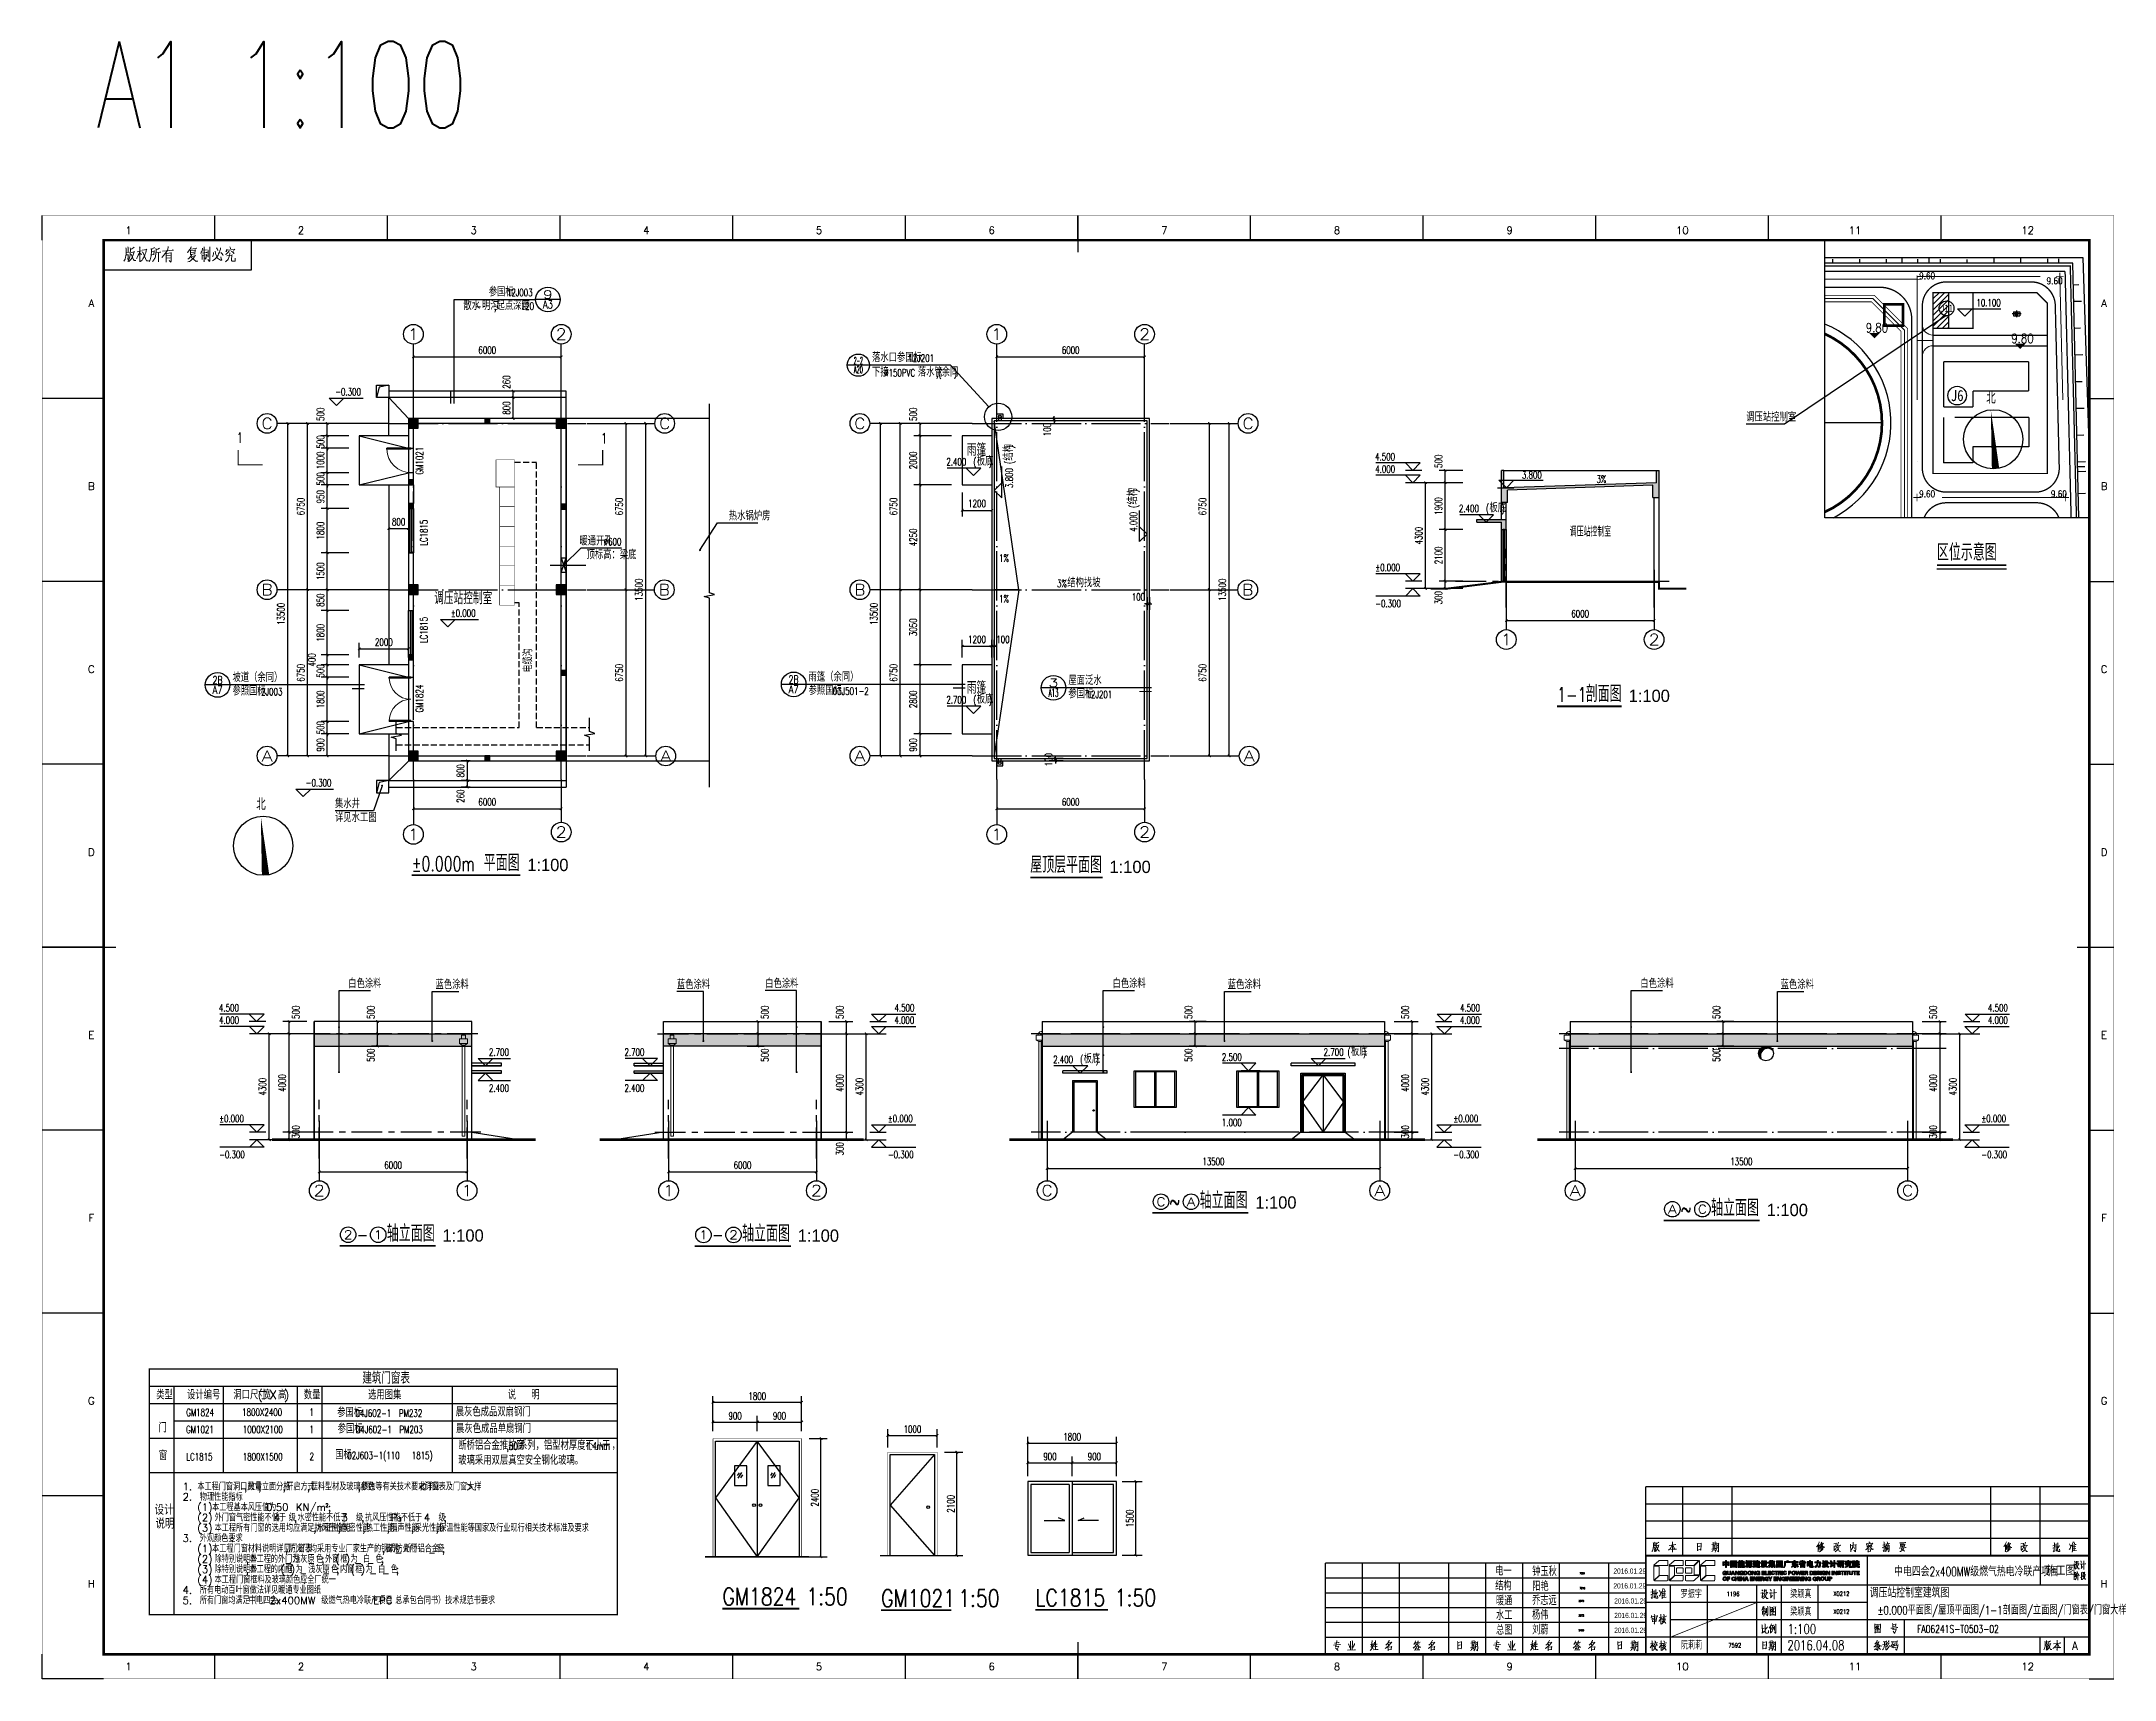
# Model space of a CAD drawing. Header units: millimetres. Extents: x 528985 to 634035, y -152849 to 423.
# Drawn here: x 537672 to 621822, y -152849 to -86359 of the extents above; entities that cross this region are included whole.
import ezdxf
from ezdxf.enums import TextEntityAlignment as Align

# ---------------------------------------------------------------- set-up
doc = ezdxf.new("R2010")
doc.units = ezdxf.units.MM
doc.header["$LTSCALE"] = 1000
for name, pattern in [('CENTER', [2, 1.25, -0.25, 0.25, -0.25]), ('DASH', [0.35, 0.25, -0.1]), ('DASHDOT', [1, 0.5, -0.25, 0, -0.25]), ('DOTE', [2.42, 2, -0.2, 0.02, -0.2])]:
    doc.linetypes.add(name, pattern=pattern)
for name, color, linetype in [('3T_WOOD', 21, 'Continuous'), ('55', 7, 'Continuous'), ('AXIS', 3, 'Continuous'), ('AXIS_TEXT', 7, 'Continuous'), ('BM', 7, 'Continuous'), ('col-hatch', 8, 'Continuous'), ('COLUMN', 255, 'Continuous'), ('D', 2, 'Continuous'), ('DIM_ELEV', 3, 'Continuous'), ('DIM_IDEN', 3, 'Continuous'), ('DIM_LEAD', 3, 'Continuous'), ('DIM_SYMB', 3, 'Continuous'), ('DOTE', 1, 'CENTER'), ('E_WINDOW', 4, 'Continuous'), ('HQ1', 7, 'Continuous'), ('HQ2', 7, 'Continuous'), ('JLQ', 2, 'Continuous'), ('LATRINE', 6, 'Continuous'), ('other', 4, 'Continuous'), ('PUB_DIM', 3, 'Continuous'), ('PUB_HATCH', 8, 'Continuous'), ('PUB_TAB', 7, 'Continuous'), ('PUB_TEXT', 7, 'Continuous'), ('SURFACE', 6, 'Continuous'), ('TEXT', 7, 'Continuous'), ('txt', 2, 'Continuous'), ('Version', 7, 'Continuous'), ('WALL', 141, 'Continuous'), ('WINDOW', 2, 'Continuous'), ('WINDOW_TEXT', 7, 'Continuous'), ('yumaitie', 1, 'Continuous'), ('Z-bg', 7, 'Continuous'), ('Z-本期建构筑物', 4, 'Continuous'), ('填充', 8, 'Continuous'), ('放坡', 4, 'Continuous'), ('门窗', 30, 'Continuous')]:
    doc.layers.add(name, color=color, linetype=linetype)
for name, color, linetype, lineweight in [('ROAD-CENT', 7, 'CENTER', 0), ('road_mr', 2, 'Continuous', 0), ('Road_s标高', 23, 'Continuous', 0), ('Z-综合管架', 25, 'Continuous', 0), ('z-说明', 7, 'Continuous', 0), ('层 1', 7, 'Continuous', 0), ('常规模型', 3, 'Continuous', 18)]:
    doc.layers.add(name, color=color, linetype=linetype, lineweight=lineweight)
doc.styles.add('_HZTXT', font='txt.shx', dxfattribs={"width": 0.8, "bigfont": 'HZTXT.shx'})
doc.styles.add('_TCH_AXIS', font='COMPLEX', dxfattribs={"bigfont": 'GBCBIG'})
doc.styles.add('_TCH_DIM', font='SIMPLEX', dxfattribs={"bigfont": 'GBCBIG'})
doc.styles.add('_TCH_DIM_T3', font='SIMPLEX', dxfattribs={"width": 0.705882, "bigfont": 'GBCBIG'})
doc.styles.add('_TCH_LABEL', font='COMPLEX', dxfattribs={"bigfont": 'GBCBIG'})
doc.styles.add('_TCH_WDTABLE', font='SIMPLEX', dxfattribs={"bigfont": 'GBCBIG'})
doc.styles.add('_TCH_WINDOW', font='SIMPLEX', dxfattribs={"height": 3.5, "bigfont": 'GBCBIG'})
doc.styles.add('D', font='geditxt', dxfattribs={"width": 0.75, "bigfont": 'dxt'})
doc.styles.add('gedi', font='geditxt.shx', dxfattribs={"width": 0.8, "bigfont": 'hz.shx'})
doc.styles.add('HT', font='SIMHEI.TTF')
doc.styles.add('HZ', font='geditxt.shx', dxfattribs={"width": 0.75, "bigfont": 'hzfs_1.shx'})
doc.styles.add('HZTXT', font='haiwenrs.shx', dxfattribs={"bigfont": 'haiwenhz.shx'})
doc.styles.add('SIMPLEX', font='SIMPLEX.SHX')
doc.styles.get("Standard").update_dxf_attribs({"font": 'txt', "bigfont": 'gbcbig.shx'})
doc.styles.add('TK', font='geditxt.shx', dxfattribs={"width": 0.75, "bigfont": 'hzfs_1.shx'})
doc.styles.add('黑体', font='SIMHEI.TTF')
doc.linetypes.add('FENCE', pattern='A,0.5,-0.2,["+",HT,S=0.45,R=0,X=0,Y=-0.234],-0.525', length=1.225)
doc.linetypes.add('WALL', pattern='A,1,-1e-06,["■",HT,S=0.15,R=0,X=0,Y=-0.16],-1e-06', length=1.000002)
doc.linetypes.add('ZIGZAG', pattern='A,0.00254,-5.08,[131,ltypeshp.shx,S=5.08,R=0,X=-5.08,Y=0],-10.16,[131,ltypeshp.shx,S=5.08,R=180,X=5.08,Y=0],-5.08', length=20.32254)
doc.dimstyles.new('_TCH_ARCH&&100', dxfattribs={"dimtxt": 297.5, "dimasz": 100, "dimexe": 250, "dimexo": 300, "dimgap": 126.25, "dimtad": 1, "dimdec": 0, "dimzin": 0, "dimdsep": 46, "dimtxsty": '_TCH_DIM_T3', "dimblk": 'ARCHTICK', "dimcen": 0.09, "dimclrt": 7, "dimazin": 2, "dimtfac": 1, "dimtdec": 0, "dimtix": 1, "dimtmove": 2, "dimatfit": 3, "dimfxl": 0, "dimtolj": 1, "dimtzin": 0, "dimarcsym": 0})
doc.dimstyles.new('_TCH_ARCH&&50', dxfattribs={"dimtxt": 148.75, "dimasz": 50, "dimexe": 125, "dimexo": 150, "dimgap": 50, "dimtad": 1, "dimdec": 0, "dimzin": 0, "dimdsep": 46, "dimtxsty": '_TCH_DIM_T3', "dimblk": 'ARCHTICK', "dimcen": 0.09, "dimclrt": 7, "dimazin": 2, "dimtfac": 1, "dimtdec": 0, "dimtix": 1, "dimtmove": 2, "dimatfit": 3, "dimfxl": 0, "dimtolj": 1, "dimtzin": 0, "dimarcsym": 0})

msp = doc.modelspace()

# ---------------------------------------------------------------- texts
at = {"color": 7, "style": 'HZ', "width": 0.7}
msp.add_text('A1 1:100', height=3500, dxfattribs=at).set_placement((539875.5, -89858.5))
at = {"color": 7, "style": 'D', "width": 0.75}
for s, height, p in [('施工图', 400, (619056.8, -148625.3)), ('1:100', 400, (608551.9, -150996.8)), ('%%P0.000平面图/屋顶平面图/1-1剖面图/立面图/门窗表/门窗大样', 340, (612200.3, -150205.3)), ('2016.04.08', 400, (608543.4, -151658.8))]:
    msp.add_text(s, height=height, rotation=359.999999, dxfattribs=at).set_placement(p)
at = {"style": 'TK', "width": 0.85}
msp.add_attdef('A', (620097.3, -151649.2), '', height=350, dxfattribs=at)
at = {"layer": 'AXIS_TEXT', "style": '_TCH_AXIS'}
for s, width, p, p2 in [('1', 2.333333, (552542.8, -98466.9), (552995.4, -98466.9)), ('2', 1.5, (558542.8, -98466.9), (558995.4, -98466.9)), ('1', 2.333333, (576223.3, -98466.9), (576675.9, -98466.9)), ('2', 1.5, (582223.3, -98466.9), (582675.9, -98466.9)), ('C', 1.4, (546603, -102087.9), (547055.5, -102087.9)), ('C', 1.4, (562743.1, -102087.9), (563195.6, -102087.9)), ('C', 1.4, (570667.2, -102087.9), (571119.8, -102087.9)), ('C', 1.4, (586423.6, -102087.9), (586876.1, -102087.9)), ('B', 1.235294, (546603, -108837.9), (547055.5, -108837.9)), ('B', 1.235294, (562728.6, -108837.9), (563181.1, -108837.9)), ('B', 1.235294, (570667.2, -108837.9), (571119.8, -108837.9)), ('B', 1.235294, (586409.1, -108837.9), (586861.6, -108837.9)), ('1', 2.333333, (596906.9, -110860.3), (597359.4, -110860.3)), ('2', 1.5, (602906.9, -110860.3), (603359.4, -110860.3)), ('A', 1.166667, (546603, -115587.9), (547055.5, -115587.9)), ('A', 1.166667, (562785.6, -115587.9), (563238.1, -115587.9)), ('A', 1.166667, (570667.2, -115587.9), (571119.8, -115587.9)), ('A', 1.166667, (586466.1, -115587.9), (586918.6, -115587.9)), ('1', 2.333333, (552542.8, -118772.4), (552995.4, -118772.4)), ('2', 1.5, (558542.8, -118676.9), (558995.4, -118676.9)), ('1', 2.333333, (576223.3, -118772.4), (576675.9, -118772.4)), ('2', 1.5, (582223.3, -118676.9), (582675.9, -118676.9)), ('2', 1.5, (548720.6, -133228.2), (549173.2, -133228.2)), ('1', 2.333333, (554720.6, -133228.2), (555173.2, -133228.2)), ('1', 2.333333, (562901.9, -133228.2), (563354.4, -133228.2)), ('2', 1.5, (568901.9, -133228.2), (569354.4, -133228.2)), ('C', 1.4, (578268.4, -133228.2), (578721, -133228.2)), ('A', 1.166667, (591768.4, -133228.2), (592221, -133228.2)), ('A', 1.166667, (599697.5, -133228.2), (600150, -133228.2)), ('C', 1.4, (613197.5, -133228.2), (613650, -133228.2))]:
    msp.add_text(s, height=452.5, dxfattribs=dict(at, width=width)).set_placement(p, p2, align=Align.FIT)
at = {"layer": 'PUB_DIM', "color": 0, "style": 'HZ', "width": 0.75}
for s, p in [('雨篷', (575628.4, -102901.1)), ('调压站控制室', (554793.3, -108924.7)), ('雨篷', (575628.4, -112557.8))]:
    msp.add_text(s, height=500, dxfattribs=at).set_placement(p, align=Align.MIDDLE)
at = {"layer": 'PUB_DIM', "color": 0, "style": '_TCH_DIM'}
msp.add_text('电缆沟', height=324.09, rotation=90, dxfattribs=at).set_placement((557592.1, -111970.3))
at = {"layer": 'PUB_TEXT'}
for s, height, style, p in [('参国标', 337.59, '_TCH_DIM', (555828.3, -96701.4)), ('散水', 337.59, '_TCH_DIM', (554799.6, -97253.9)), ('明沟', 337.59, '_TCH_DIM', (555551.1, -97253.9)), ('起点深度', 337.59, '_TCH_DIM', (556142.6, -97253.9)), ('落水口参国标', 337.59, '_TCH_LABEL', (571386.4, -99366.2)), ('下接', 337.59, '_TCH_LABEL', (571386.4, -99956.4)), ('落水管', 337.59, '_TCH_LABEL', (573247.9, -99956.4)), ('余同', 337.59, '_TCH_LABEL', (574215.1, -99956.4)), ('北', 482.3, '_TCH_DIM', (616615.9, -101060.6)), ('调压站控制室', 337.59, '_TCH_DIM', (606871.6, -101783.4)), ('板底', 337.59, '_TCH_DIM', (575639.1, -103571.3)), ('板底', 337.59, '_TCH_DIM', (596447.7, -105463)), ('热水锅炉房', 337.59, '_TCH_DIM', (565574.9, -105791.2)), ('暖通开孔', 337.59, '_TCH_DIM', (559510.4, -106811.4)), ('顶标高：梁底', 337.59, '_TCH_DIM', (559797.3, -107371.4)), ('结构找坡', 337.59, '_TCH_DIM', (579313, -108506.7)), ('坡道（余同）', 337.59, '_TCH_DIM', (545425.2, -112351.2)), ('参照国标', 337.59, '_TCH_DIM', (545425.2, -112900)), ('参照国标', 337.59, '_TCH_DIM', (568810.2, -112877.3)), ('雨篷（余同）', 337.59, '_TCH_DIM', (568810.2, -112332.2)), ('屋面泛水', 337.59, '_TCH_DIM', (579356.5, -112471.2)), ('参国标', 337.59, '_TCH_DIM', (579356.5, -113016.3)), ('剖面图', 675.18, '_TCH_DIM', (600353.5, -113169.8)), ('1:100', 500, 'HZTXT', (602099, -113169.8)), ('板底', 337.59, '_TCH_DIM', (575639.1, -113228.1)), ('北', 482.3, '_TCH_DIM', (546392.6, -117560.2)), ('集水井', 337.59, '_TCH_DIM', (549588, -117477.1)), ('详见水工图', 337.59, '_TCH_DIM', (549588, -118037.1)), ('平面图', 675.18, '_TCH_DIM', (555624.4, -120033.6)), ('屋顶层平面图', 675.18, '_TCH_DIM', (577805.8, -120112.3)), ('1:100', 500, 'HZTXT', (557392.2, -120033.6)), ('1:100', 500, 'HZTXT', (581025.8, -120112.3)), ('白色涂料', 337.59, '_TCH_DIM', (550122.9, -124780.7)), ('蓝色涂料', 337.59, '_TCH_DIM', (553665.4, -124821.4)), ('蓝色涂料', 337.59, '_TCH_DIM', (563463.9, -124821.4)), ('白色涂料', 337.59, '_TCH_DIM', (567051, -124780.7)), ('白色涂料', 337.59, '_TCH_DIM', (581144.7, -124780.7)), ('蓝色涂料', 337.59, '_TCH_DIM', (585825, -124821.4)), ('白色涂料', 337.59, '_TCH_DIM', (602573.7, -124780.7)), ('蓝色涂料', 337.59, '_TCH_DIM', (608265.7, -124821.4)), ('板底', 337.59, '_TCH_DIM', (579973.5, -127830.9)), ('板底', 337.59, '_TCH_DIM', (590826.9, -127530.9)), ('轴立面图', 675.18, '_TCH_DIM', (584684.7, -133735.1)), ('1:100', 500, 'HZTXT', (586944.1, -133735.1)), ('轴立面图', 675.18, '_TCH_DIM', (605444.1, -134038.9)), ('1:100', 500, 'HZTXT', (607703.5, -134038.9)), ('轴立面图', 675.18, '_TCH_DIM', (551691.4, -135075.2)), ('1:100', 500, 'HZTXT', (553950.7, -135075.2)), ('轴立面图', 675.18, '_TCH_DIM', (566113.3, -135081.7)), ('1:100', 500, 'HZTXT', (568372.6, -135081.7))]:
    msp.add_text(s, height=height, dxfattribs=dict(at, style=style)).set_placement(p)
for s, height, style, width, p in [('12J003', 297.5, '_TCH_DIM', 0.705882, (556565.6, -96701.4)), ('-', 297.5, '_TCH_DIM', 0.705882, (555291.1, -97253.9)), (',', 297.5, '_TCH_DIM', 0.705882, (556042.6, -97253.9)), ('120', 297.5, '_TCH_DIM', 0.705882, (557125.6, -97253.9)), ('10.100', 297.5, '_TCH_DIM', 0.705882, (616213.1, -97110.3)), ('12J201', 297.5, '_TCH_LABEL', 0.705882, (572860.8, -99366.2)), ('%%c150PVC', 297.5, '_TCH_LABEL', 0.705882, (571877.9, -99956.4)), (',(', 297.5, '_TCH_LABEL', 0.705882, (573985.1, -99956.4)), (')', 297.5, '_TCH_LABEL', 0.705882, (574706.6, -99956.4)), ('-0.300', 297.5, '_TCH_DIM', 0.705882, (549596, -100727.3)), ('1', 425, '_TCH_LABEL', 0.705882, (545592.4, -102657)), ('1', 425, '_TCH_LABEL', 0.705882, (560388.2, -102682.5)), ('2.400', 297.5, '_TCH_DIM', 0.705882, (574403.1, -103571.3)), ('(', 297.5, '_TCH_DIM', 0.705882, (575499.1, -103571.3)), (')', 297.5, '_TCH_DIM', 0.705882, (576130.6, -103571.3)), ('4.500', 297.5, '_TCH_DIM', 0.705882, (591806.1, -103363)), ('4.000', 297.5, '_TCH_DIM', 0.705882, (591810.6, -103863)), ('3.800', 297.5, '_TCH_DIM', 0.705882, (597765.9, -104104.9)), ('3%', 297.5, '_TCH_DIM', 0.705882, (600795.7, -104279.6)), ('2.400', 297.5, '_TCH_DIM', 0.705882, (595211.7, -105463)), ('(', 297.5, '_TCH_DIM', 0.705882, (596307.7, -105463)), (')', 297.5, '_TCH_DIM', 0.705882, (596939.2, -105463)), ('%%c600', 297.5, '_TCH_DIM', 0.705882, (560493.4, -106811.4)), ('1%', 297.5, '_TCH_DIM', 0.705882, (576547.4, -107478.1)), ('%%p0.000', 297.5, '_TCH_DIM', 0.705882, (591813.1, -107863)), ('3%', 297.5, '_TCH_DIM', 0.705882, (578893, -108506.7)), ('1%', 297.5, '_TCH_DIM', 0.705882, (576547.4, -109126.8)), ('-0.300', 297.5, '_TCH_DIM', 0.705882, (591813.1, -109323)), ('%%p0.000', 297.5, '_TCH_DIM', 0.705882, (554287.9, -109713.1)), ('12J003', 297.5, '_TCH_DIM', 0.705882, (546408.2, -112900)), ('03J501-2', 297.5, '_TCH_DIM', 0.705882, (569793.2, -112877.3)), ('12J201', 297.5, '_TCH_DIM', 0.705882, (580093.7, -113016.3)), ('1-1', 595, '_TCH_DIM', 0.705882, (599193.5, -113169.8)), ('2.700', 297.5, '_TCH_DIM', 0.705882, (574403.1, -113228.1)), ('(', 297.5, '_TCH_DIM', 0.705882, (575499.1, -113228.1)), (')', 297.5, '_TCH_DIM', 0.705882, (576130.6, -113228.1)), ('-0.300', 297.5, '_TCH_DIM', 0.705882, (548398.5, -116597.3)), ('%%p0.000m', 595, '_TCH_DIM', 0.705882, (552704.4, -120033.6)), ('4.500', 297.5, '_TCH_DIM', 0.705882, (544877.5, -125730.9)), ('4.000', 297.5, '_TCH_DIM', 0.705882, (544882, -126230.9)), ('4.000', 297.5, '_TCH_DIM', 0.705882, (572293, -126230.9)), ('4.500', 297.5, '_TCH_DIM', 0.705882, (572297.5, -125730.9)), ('4.000', 297.5, '_TCH_DIM', 0.705882, (595249.5, -126230.9)), ('4.500', 297.5, '_TCH_DIM', 0.705882, (595254, -125730.9)), ('4.000', 297.5, '_TCH_DIM', 0.705882, (616678.5, -126230.9)), ('4.500', 297.5, '_TCH_DIM', 0.705882, (616683, -125730.9)), ('2.700', 297.5, '_TCH_DIM', 0.705882, (555837.5, -127530.9)), ('2.700', 297.5, '_TCH_DIM', 0.705882, (561337.5, -127530.9)), ('2.400', 297.5, '_TCH_DIM', 0.705882, (578737.5, -127830.9)), ('(', 297.5, '_TCH_DIM', 0.705882, (579833.5, -127830.9)), (')', 297.5, '_TCH_DIM', 0.705882, (580465, -127830.9)), ('2.500', 297.5, '_TCH_DIM', 0.705882, (585585.6, -127730.9)), ('2.700', 297.5, '_TCH_DIM', 0.705882, (589716.9, -127530.9)), ('(', 297.5, '_TCH_DIM', 0.705882, (590686.9, -127530.9)), (')', 297.5, '_TCH_DIM', 0.705882, (591318.4, -127530.9)), ('2.400', 297.5, '_TCH_DIM', 0.705882, (555837.5, -128990.9)), ('2.400', 297.5, '_TCH_DIM', 0.705882, (561337.5, -128990.9)), ('%%p0.000', 297.5, '_TCH_DIM', 0.705882, (544884.5, -130230.9)), ('%%p0.000', 297.5, '_TCH_DIM', 0.705882, (572030.5, -130230.9)), ('1.000', 297.5, '_TCH_DIM', 0.705882, (585585.6, -130390.9)), ('%%p0.000', 297.5, '_TCH_DIM', 0.705882, (594987, -130230.9)), ('%%p0.000', 297.5, '_TCH_DIM', 0.705882, (616416, -130230.9)), ('-0.300', 297.5, '_TCH_DIM', 0.705882, (544884.5, -131690.9)), ('-0.300', 297.5, '_TCH_DIM', 0.705882, (572030.5, -131690.9)), ('-0.300', 297.5, '_TCH_DIM', 0.705882, (594987, -131690.9)), ('-0.300', 297.5, '_TCH_DIM', 0.705882, (616416, -131690.9)), ('~', 595, '_TCH_DIM', 0.705882, (583464.7, -133735.1)), ('~', 595, '_TCH_DIM', 0.705882, (604224.1, -134038.9)), ('-', 595, '_TCH_DIM', 0.705882, (550471.4, -135075.2)), ('-', 595, '_TCH_DIM', 0.705882, (564893.3, -135081.7)), ('7291', 75, 'HZ', 0.7, (600111.1, -148578.7)), (' 中电四会2x400MW级燃气热电冷联产项目  ', 380.315, 'HZ', 0.7, (612692.7, -148658)), ('GM1824', 700, '_HZTXT', 0.8, (565315, -149831.5)), ('1:50', 700, 'gedi', 0.8, (568721.6, -149831.5)), ('GM1021', 700, '_HZTXT', 0.8, (571756.3, -149897.9)), ('1:50', 700, 'gedi', 0.8, (574883, -149897.9)), ('LC1815', 700, '_HZTXT', 0.8, (578018.4, -149875.5)), ('1:50', 700, 'gedi', 0.8, (581238.4, -149875.5)), ('3079', 75, 'HZ', 0.7, (600065.6, -149699.9)), ('7219', 75, 'HZ', 0.7, (600111.1, -149178.7)), ('罗振宇', 304.25, 'HZ', 0.7, (604211, -149537.7)), ('1196', 178.56, 'HZ', 0.7, (606074.1, -149464.2)), ('梁颖真', 304.25, 'HZ', 0.7, (608659.5, -149537.7)), ('X0212', 178.56, 'HZ', 0.7, (610405.8, -149457.9)), ('调压站控制室建筑图', 380.31, 'HZ', 0.7, (611882.8, -149520.7)), ('3073', 75, 'HZ', 0.7, (600065.6, -150289.6)), ('梁颖真', 304.25, 'HZ', 0.7, (608659.5, -150255.2)), ('X0212', 178.56, 'HZ', 0.7, (610405.8, -150181.4)), ('2499', 75, 'HZ', 0.7, (600065.6, -150889.6)), ('阮莉莉', 304.25, 'HZ', 0.7, (604222.3, -151618.7)), ('7592', 178.56, 'HZ', 0.7, (606144.6, -151549.3)), ('FA06241S-T0503-02', 321.413, 'HZ', 0.7, (613809, -150957.4))]:
    msp.add_text(s, height=height, dxfattribs=dict(at, style=style, width=width)).set_placement(p)
for s, height, style, width, p, p2 in [('9', 322, '_TCH_LABEL', 1.875, (558029.3, -96792.2), (558431.8, -96792.2)), ('A3', 321.99, '_TCH_LABEL', 0.75, (558029.3, -97194.7), (558431.8, -97194.7)), ('2-2', 289.79, '_TCH_LABEL', 0.4375, (570650.3, -99461), (571012.5, -99461)), ('A20', 289.79, '_TCH_LABEL', 0.477273, (570650.3, -99823.3), (571012.5, -99823.3)), ('A7', 321.99, '_TCH_LABEL', 0.75, (544619, -112840.7), (545021.5, -112840.7)), ('2B', 321.99, '_TCH_LABEL', 0.709459, (544619, -112438.3), (545021.5, -112438.3)), ('A7', 321.99, '_TCH_LABEL', 0.75, (568004, -112818), (568406.4, -112818)), ('2B', 321.99, '_TCH_LABEL', 0.709459, (568004, -112415.5), (568406.4, -112415.5)), ('A13', 321.99, '_TCH_LABEL', 0.525, (578550.3, -112957), (578952.8, -112957)), ('3', 322, '_TCH_LABEL', 1.875, (578550.3, -112554.5), (578952.8, -112554.5)), ('C', 356.4, '_TCH_DIM', 1.4, (582936.5, -133633.3), (583292.9, -133633.3)), ('A', 356.4, '_TCH_DIM', 1.3125, (584156.5, -133633.3), (584512.9, -133633.3)), ('A', 356.4, '_TCH_DIM', 1.3125, (603695.9, -133937.1), (604052.3, -133937.1)), ('C', 356.4, '_TCH_DIM', 1.4, (604915.9, -133937.1), (605272.3, -133937.1)), ('2', 356.4, '_TCH_DIM', 1.5, (549943.2, -134973.4), (550299.5, -134973.4)), ('1', 356.4, '_TCH_DIM', 4.2, (551163.2, -134973.4), (551519.5, -134973.4)), ('1', 356.4, '_TCH_DIM', 4.2, (564365.1, -134979.9), (564721.4, -134979.9)), ('2', 356.4, '_TCH_DIM', 1.5, (565585.1, -134979.9), (565941.4, -134979.9))]:
    msp.add_text(s, height=height, dxfattribs=dict(at, style=style, width=width)).set_placement(p, p2, align=Align.FIT)
at = {"layer": 'PUB_TEXT', "style": '_TCH_DIM'}
for p in [(577104.6, -103372.8), (582144.6, -105154.5)]:
    msp.add_text('结构', height=337.59, rotation=90, dxfattribs=at).set_placement(p)
at = {"layer": 'PUB_TEXT', "style": '_TCH_DIM', "width": 0.705882}
for s, p in [(')', (577104.6, -102881.3)), ('(', (577104.6, -103512.8)), ('3.800', (577104.6, -104482.8)), (')', (582144.6, -104663)), ('(', (582144.6, -105294.5)), ('4.000', (582144.6, -106264.5))]:
    msp.add_text(s, height=297.5, rotation=90, dxfattribs=at).set_placement(p)
at = {"layer": 'PUB_TEXT'}
msp.add_text('区位示意图', height=675.18, dxfattribs=at).set_placement((614610.1, -107429.1))
at = {"layer": 'PUB_TEXT', "color": 3, "style": 'HZTXT', "width": 0.75}
for s, height, p in [('结构', 340.2, (596682.3, -149222.7)), ('电一', 340.2, (596682.3, -148622.7)), ('钟玉秋', 340.2, (598186.6, -148644.4)), ('阳艳', 340.2, (598186.6, -149244.4)), ('2016.01.29', 211.68, (601481.4, -148552.7)), ('2016.01.29', 211.68, (601481.4, -149152.7)), ('暖通', 340.2, (596714.5, -149833.9)), ('乔志远', 340.2, (598181.5, -149822.4)), ('2016.01.29', 211.68, (601513.6, -149764)), ('水工', 340.2, (596714.5, -150423.6)), ('杨伟', 340.2, (598181.5, -150412.1)), ('2016.01.29', 211.68, (601513.6, -150353.6)), ('总图', 340.2, (596714.5, -151023.6)), ('刘蔚', 340.2, (598181.5, -151012.1)), ('2016.01.29', 211.68, (601513.6, -150953.6))]:
    msp.add_text(s, height=height, dxfattribs=at).set_placement(p)
at = {"layer": 'TEXT', "width": 0.7}
msp.add_text('调压站控制室', height=400, dxfattribs=at).set_placement((599709.6, -106453.1))
at = {"layer": 'Z-bg', "style": 'HZ', "width": 0.8}
for p in [(611723.5, -98167.8), (617631.8, -98600.4)]:
    msp.add_attdef('9.80', p, '9.80', height=378, dxfattribs=at)
at = {"layer": 'z-说明', "style": 'HZ', "width": 0.8}
for p in [(613888.8, -96003, 497), (619065.7, -96213.4, 497), (613888.8, -104859, 497), (619240.4, -104859, 497)]:
    msp.add_text('9.60', height=270, dxfattribs=at).set_placement(p)

# ---------------------------------------------------------------- blocks, each defined once
blk = doc.blocks.new('GEDI_WK_A1')
at = {"color": 3}
for p, q in [((0, 584), (0, 594)), ((70.08, 584), (70.08, 594)), ((140.17, 584), (140.17, 594)), ((210.25, 584), (210.25, 594)), ((280.33, 584), (280.33, 594)), ((350.42, 584), (350.42, 594)), ((420.5, 584), (420.5, 594)), ((490.58, 584), (490.58, 594)), ((560.67, 584), (560.67, 594)), ((630.75, 584), (630.75, 594)), ((700.83, 584), (700.83, 594)), ((770.92, 584), (770.92, 594)), ((85, 572), (85, 584)), ((25, 572), (85, 572)), ((25, 519.75), (0, 519.75)), ((831, 519.75), (841, 519.75)), ((25, 445.5), (0, 445.5)), ((831, 445.5), (841, 445.5)), ((25, 371.25), (0, 371.25)), ((831, 371.25), (841, 371.25)), ((25, 297), (0, 297)), ((831, 297), (841, 297)), ((25, 222.75), (0, 222.75)), ((831, 222.75), (841, 222.75)), ((25, 148.5), (0, 148.5)), ((831, 148.5), (841, 148.5)), ((25, 74.25), (0, 74.25)), ((831, 74.25), (841, 74.25)), ((0, 0), (0, 10)), ((70.08, 0), (70.08, 10)), ((140.17, 0), (140.17, 10)), ((210.25, 0), (210.25, 10)), ((280.33, 0), (280.33, 10)), ((350.42, 0), (350.42, 10)), ((420.5, 0), (420.5, 10)), ((490.58, 0), (490.58, 10)), ((560.67, 0), (560.67, 10)), ((630.75, 0), (630.75, 10)), ((700.83, 0), (700.83, 10)), ((770.92, 0), (770.92, 10)), ((25, 0), (0, 0)), ((831, 0), (841, 0))]:
    blk.add_line(p, q, dxfattribs=at)
for points, const_width in [([(0, 0), (841, 0), (841, 594), (0, 594)], 0.1), ([(25, 10), (831, 10), (831, 584), (25, 584)], 1)]:
    blk.add_lwpolyline(points, close=True, dxfattribs=dict(at, const_width=const_width))
at = {"color": 3, "const_width": 0.5}
for points in [[(420.5, 579), (420.5, 594)], [(30, 297), (0, 297)], [(826, 297), (841, 297)], [(420.5, 0), (420.5, 15)]]:
    blk.add_lwpolyline(points, dxfattribs=at)
at = {"color": 3}
for s, p in [('1', (35.04, 588)), ('2', (105.12, 588)), ('3', (175.21, 588)), ('4', (245.29, 588)), ('5', (315.38, 588)), ('6', (385.46, 588)), ('7', (455.54, 588)), ('8', (525.62, 588)), ('9', (595.71, 588)), ('10', (665.79, 588)), ('11', (735.87, 588)), ('12', (805.96, 588)), ('1', (35.04, 5)), ('2', (105.12, 5)), ('3', (175.21, 5)), ('4', (245.29, 5)), ('5', (315.38, 5)), ('6', (385.46, 5)), ('7', (455.54, 5)), ('8', (525.62, 5)), ('9', (595.71, 5)), ('10', (665.79, 5)), ('11', (735.87, 5)), ('12', (805.96, 5))]:
    blk.add_text(s, height=3, dxfattribs=at).set_placement(p, align=Align.MIDDLE)
for s, p in [('A', (20, 556.88)), ('A', (837, 556.88)), ('B', (20, 482.62)), ('B', (837, 482.62)), ('C', (20, 408.38)), ('C', (837, 408.38)), ('D', (20, 334.12)), ('D', (837, 334.12)), ('E', (20, 259.88)), ('E', (837, 259.88)), ('F', (20, 185.62)), ('F', (837, 185.62)), ('G', (20, 111.38)), ('G', (837, 111.38)), ('H', (20, 37.12)), ('H', (837, 37.12))]:
    blk.add_text(s, height=3, dxfattribs=at).set_placement(p, align=Align.CENTER)
blk = doc.blocks.new('GEDI_Copyright_2012')
at = {"color": 7, "lineweight": 0}
for points in [[(8.99, -3.43), (9.11, -3.83), (9.11, -5.03), (9.11, -5.93), (9.03, -6.73), (8.9, -7.33), (8.73, -8.03), (8.48, -8.53), (8.22, -8.93)], [(9.11, -6.38), (10.01, -6.28), (9.92, -6.13), (9.92, -8.38), (9.88, -8.08), (9.88, -7.68)], [(9.16, -5.48), (10.39, -5.28)], [(10.81, -3.53), (10.9, -4.03), (10.9, -4.68), (10.81, -5.53), (10.73, -6.33), (10.6, -7.03), (10.47, -7.68), (10.3, -8.23), (10.09, -8.72), (9.84, -9.08)], [(9.88, -3.13), (9.96, -3.43), (9.96, -5.33)], [(11.2, -5.43), (12.56, -5.08), (12.47, -4.93), (12.26, -5.58), (12, -6.38), (11.75, -6.98), (11.45, -7.63), (11.03, -8.23), (10.6, -8.68), (10.26, -9.03)], [(12.43, -3.23), (12.34, -3.38), (11.53, -3.88), (10.98, -4.13)], [(11.15, -6.08), (12.34, -8.63), (13.15, -8.68), (12.38, -8.58), (12.17, -8.28)], [(14.72, -4.88), (14.42, -5.73), (14.08, -6.43), (13.74, -7.13), (13.45, -7.63), (13.36, -7.78)], [(13.62, -5.08), (15.4, -4.68)], [(14.64, -3.13), (14.81, -3.38), (14.76, -3.33), (14.72, -9.13), (14.68, -8.72), (14.72, -8.13)], [(14.72, -5.63), (15.27, -6.03), (15.4, -6.33)], [(15.7, -4.48), (17.52, -4.18), (17.44, -4.03), (17.27, -4.68), (17.1, -5.43), (16.93, -5.93), (16.76, -6.43), (16.55, -6.93), (16.21, -7.48), (15.91, -7.98), (15.61, -8.43), (15.32, -8.72), (15.02, -8.98)], [(15.61, -5.23), (15.87, -5.28), (17.44, -8.72), (18.2, -8.83), (17.44, -8.63), (17.14, -8.08)], [(20.67, -3.38), (20.5, -3.48), (19.35, -4.13), (19.27, -3.73), (19.4, -4.13), (19.4, -5.43), (19.35, -6.23), (19.31, -6.78), (19.22, -7.33), (19.1, -7.83), (18.93, -8.33), (18.72, -8.68), (18.54, -8.98)], [(19.48, -6.38), (19.56, -6.33), (20.54, -6.18), (20.41, -6.23), (20.54, -4.68), (20.63, -4.88), (19.44, -5.13)], [(22.67, -3.58), (21.99, -3.98), (21.35, -4.13), (21.26, -3.73), (21.35, -4.33), (21.31, -4.93), (21.26, -5.58), (21.22, -6.13), (21.13, -6.63), (21.05, -7.18), (20.92, -7.58), (20.71, -7.88), (20.5, -8.23), (20.28, -8.53), (20.07, -8.78), (19.86, -8.98)], [(21.31, -5.53), (23.22, -5.23), (23.09, -5.18), (22.88, -5.28)], [(22.28, -5.43), (22.28, -9.13), (22.24, -8.88), (22.28, -8.48)], [(26.28, -2.98), (26.28, -3.23), (26.02, -4.08), (25.76, -4.68), (25.51, -5.08), (25.04, -5.83), (24.36, -6.63), (23.9, -7.13), (23.6, -7.38)], [(23.98, -4.83), (28.4, -4.43), (28.14, -4.33)], [(25.34, -5.53), (25.43, -5.73), (25.38, -9.03), (25.38, -9.33), (25.34, -9.03), (25.38, -8.68)], [(25.43, -5.73), (27.38, -5.53), (27.38, -5.43), (27.47, -5.53), (27.38, -5.58), (27.38, -9.08), (27.34, -9.28), (26.66, -8.63), (27.34, -9.18)], [(26.96, -6.58), (25.47, -6.73)], [(25.47, -7.68), (26.96, -7.53)], [(28.14, -4.33), (27.8, -4.48)], [(35.45, -3.03), (35.49, -3.23), (34.98, -4.18), (34.52, -4.83), (34.26, -5.23), (34.05, -5.53)], [(35.71, -6.38), (35.71, -6.53), (34.98, -7.43), (34.56, -7.78), (34.26, -8.03)], [(35.62, -6.88), (35.75, -6.98), (37.28, -6.68), (37.23, -6.53), (36.77, -7.33), (36.47, -7.68), (36.17, -7.98), (35.71, -8.38), (35.28, -8.72), (34.81, -8.98), (34.26, -9.23)], [(35.11, -4.08), (36.34, -3.93), (37.87, -3.68), (37.75, -3.63), (37.49, -3.73)], [(35.24, -4.43), (35.28, -4.73), (35.32, -5.58), (35.32, -6.38), (35.28, -6.23), (37.19, -5.93), (37.07, -5.93), (37.15, -4.23), (37.28, -4.38), (35.28, -4.68)], [(36.64, -5.28), (35.36, -5.48)], [(35.54, -7.38), (35.62, -7.43), (37.57, -8.98), (38.3, -8.93), (37.57, -8.93), (37.32, -8.78)], [(39.27, -5.63), (42.08, -5.33), (42.03, -5.33), (41.87, -5.28), (41.65, -5.38)], [(40.12, -3.58), (40.16, -3.88), (39.83, -4.93), (39.66, -5.23)], [(39.87, -6.13), (39.95, -6.68), (39.95, -6.78), (40, -8.28), (39.95, -7.98), (40, -7.73)], [(40, -6.58), (41.95, -6.28), (41.82, -6.13), (41.74, -6.53), (41.69, -7.18), (41.61, -7.63), (41.57, -7.93), (41.44, -8.08), (41.06, -7.58), (41.48, -8.03)], [(40.12, -4.48), (41.74, -4.33)], [(40.8, -3.03), (40.84, -3.28), (40.8, -9.23), (40.72, -8.88), (40.8, -8.53)], [(42.33, -4.33), (42.42, -4.58), (42.42, -7.33), (42.33, -6.83), (42.37, -6.53)], [(43.1, -3.13), (43.18, -3.43), (43.14, -8.23), (43.14, -8.53), (43.1, -8.78), (43.05, -8.88), (42.97, -8.98), (42.37, -8.23), (43.05, -8.88)], [(47.43, -3.48), (47.39, -4.03), (47.17, -4.73), (47, -5.28), (46.71, -5.88), (46.45, -6.48), (46.2, -6.88), (45.86, -7.38), (45.47, -7.78), (45.09, -8.13), (44.67, -8.48), (44.24, -8.72)], [(44.67, -5.43), (44.63, -5.93), (44.5, -6.48), (44.37, -6.83), (44.24, -7.03)], [(45.26, -4.88), (45.43, -5.63), (45.56, -6.18), (45.77, -6.68), (45.99, -7.23), (46.24, -7.63), (46.58, -7.93), (47.05, -8.28), (47.51, -8.43), (47.81, -8.48), (47.94, -8.48), (47.73, -7.78), (47.64, -7.13), (47.81, -8.48)], [(45.82, -3.53), (46.07, -3.93), (46.24, -4.28), (46.32, -4.48), (46.32, -4.63)], [(47.64, -5.43), (48.07, -5.93), (48.36, -6.28), (48.49, -6.58)], [(51.21, -5.48), (51.21, -5.83), (51.08, -6.58), (50.95, -7.03), (50.83, -7.43), (50.7, -7.78), (50.53, -8.13), (50.32, -8.43), (50.06, -8.68), (49.77, -8.93), (49.43, -9.18)], [(50.91, -4.68), (50.83, -4.98), (50.44, -5.43), (50.06, -5.83), (49.81, -6.03), (49.55, -6.23)], [(50.06, -3.98), (50.02, -4.33), (49.94, -4.58), (49.85, -4.83), (49.77, -4.98), (49.68, -5.03), (50.02, -4.43), (53.29, -4.13), (53.16, -4.03), (52.78, -4.83)], [(49.98, -6.68), (52.19, -6.43), (52.06, -6.28), (52.02, -6.58), (51.93, -8.18), (51.97, -8.63), (52.06, -8.78), (52.19, -8.88), (52.4, -8.88), (52.61, -8.88), (53.21, -8.88), (53.42, -8.78), (53.46, -8.72), (53.42, -7.68), (53.42, -8.78)], [(51.21, -3.03), (51.47, -3.58), (51.55, -3.93)], [(51.76, -4.78), (52.27, -5.13), (52.65, -5.43), (52.83, -5.68), (52.91, -5.88)]]:
    blk.add_lwpolyline(points, dxfattribs=at)
blk = doc.blocks.new('GEDI_TQ_2012')
at = {"color": 2}
for p, q in [((-90, 0), (-90, 40)), ((-20, 40), (-20, 28)), ((0, 28), (-180, 28)), ((-170, 0), (-170, 28)), ((-155, 0), (-155, 28)), ((-135, 0), (-135, 28)), ((-125, 0), (-125, 28)), ((-110, 14), (-110, 28)), ((-90, 21), (-180, 21)), ((0, 14), (-170, 14)), ((-75, 0), (-75, 14)), ((0, 7), (-180, 7)), ((-20, 0), (-20, 7)), ((-10, 0), (-10, 7))]:
    blk.add_line(p, q, dxfattribs=at)
at = {"color": 7}
for p, q in [((0, 40), (0, 0)), ((0, 0), (-180, 0))]:
    blk.add_line(p, q, dxfattribs=at)
at = {"color": 2, "const_width": 0.8}
for points in [[(-180, 40), (0, 40)], [(-180, 0), (-180, 40)]]:
    blk.add_lwpolyline(points, dxfattribs=at)
at = {"color": 7, "lineweight": 0}
for points in [[(-6.33, 36.55), (-5.75, 36.67), (-5.83, 36.78), (-5.85, 36.55), (-5.87, 35.03), (-5.98, 34.92), (-5.53, 35.51)], [(-6, 37.76), (-5.75, 37.36), (-5.7, 37.18)], [(-5.25, 36.2), (-4.41, 36.35), (-4.47, 36.44), (-4.56, 36.2), (-4.67, 35.92), (-4.77, 35.69), (-4.88, 35.49), (-5.05, 35.23), (-5.25, 35), (-5.44, 34.8), (-5.6, 34.66), (-5.72, 34.57)], [(-5.16, 37.81), (-5.14, 37.55), (-5.14, 37.27), (-5.19, 37.01), (-5.25, 36.75), (-5.34, 36.58), (-5.42, 36.44), (-5.53, 36.29)], [(-5.27, 35.94), (-5.23, 35.94), (-4.44, 34.68), (-4.02, 34.66), (-4.44, 34.75), (-4.54, 34.85)], [(-5.12, 37.58), (-4.54, 37.64), (-4.58, 37.73), (-4.65, 37.5), (-4.65, 37.29), (-4.65, 37.12), (-4.65, 36.93), (-4.62, 36.84), (-4.58, 36.75), (-4.5, 36.72), (-4.39, 36.69), (-4.24, 36.69), (-4.15, 36.72), (-4.09, 36.78)], [(-3.72, 36.58), (-3.12, 36.69), (-3.16, 36.75), (-3.2, 34.97), (-3.29, 34.85), (-2.71, 35.66)], [(-3.4, 37.87), (-3.23, 37.58), (-3.14, 37.44), (-3.1, 37.27)], [(-2.84, 36.58), (-1.44, 36.72), (-1.53, 36.75), (-1.7, 36.69)], [(-2.18, 37.95), (-2.15, 37.76), (-2.15, 34.4), (-2.18, 34.63), (-2.15, 34.92)], [(-177.98, 25.15), (-177.93, 25.15), (-176.95, 25.38)], [(-177.37, 26.49), (-177.34, 26.23), (-177.39, 22.82), (-177.42, 22.69), (-177.81, 23.05), (-177.42, 22.76)], [(-176.69, 25.93), (-176.64, 25.77), (-176.67, 23.05), (-176.78, 22.95), (-176.22, 23.48)], [(-176, 26.32), (-175.94, 26.13), (-176, 23.7), (-175.97, 23.41), (-175.97, 23.21), (-175.94, 23.05), (-175.89, 22.92), (-175.81, 22.82), (-175.75, 22.79), (-175.64, 22.76), (-175.53, 22.76), (-175.25, 22.76), (-175.17, 22.82), (-175.13, 22.85), (-175.22, 23.7), (-175.17, 22.82), (-175.22, 22.79)], [(-174.61, 23.8), (-174.58, 23.84), (-174.33, 23.54), (-173.77, 25.31)], [(-174.55, 25.93), (-174.33, 25.64), (-174.19, 25.28)], [(-173.08, 26.68), (-173.08, 26.53), (-173.3, 25.84), (-173.52, 25.31), (-173.77, 24.79)], [(-173.35, 25.51), (-173.32, 23.28), (-173.35, 22.85), (-173.39, 22.52), (-173.39, 22.82)], [(-173.19, 25.41), (-171.85, 25.64), (-171.9, 25.67), (-172.15, 25.6), (-172.58, 25.51), (-172.58, 23.15)], [(-172.69, 26.65), (-172.46, 26.13), (-172.46, 26), (-172.44, 25.84)], [(-132.89, 26.22), (-132.56, 25.75), (-132.5, 25.56)], [(-131.81, 26.28), (-131.78, 25.99), (-131.78, 25.66), (-131.83, 25.36), (-131.92, 25.06), (-132.03, 24.87), (-132.14, 24.7), (-132.28, 24.55)], [(-131.75, 26.02), (-131, 26.08), (-131.06, 26.19), (-131.14, 25.92), (-131.14, 25.69), (-131.14, 25.5), (-131.14, 25.27), (-131.11, 25.17), (-131.06, 25.06), (-130.94, 25.03), (-130.81, 25), (-130.61, 25), (-130.5, 25.03), (-130.42, 25.1)], [(-129.52, 26.35), (-129.3, 26.02), (-129.19, 25.86), (-129.14, 25.66)], [(-127.94, 26.44), (-127.91, 26.22), (-127.91, 22.38), (-127.94, 22.64), (-127.91, 22.97)], [(-6.12, 33.46), (-6.07, 33.14), (-6.07, 30.21), (-6.12, 30.42), (-6.1, 30.67)], [(-6.06, 33.14), (-5.48, 33.2), (-5.54, 33.25), (-5.82, 32.54), (-5.82, 32.48), (-5.78, 32.39), (-5.71, 32.28), (-5.67, 32.16), (-5.63, 32.05), (-5.6, 31.87), (-5.6, 31.73), (-5.63, 31.59), (-5.64, 31.47), (-5.69, 31.39), (-5.93, 31.68)], [(-5.15, 32.22), (-5.11, 32.05), (-5.15, 31.99), (-5.15, 31.76), (-5.17, 31.42), (-5.22, 31.19), (-5.26, 30.96), (-5.32, 30.76), (-5.43, 30.59), (-5.54, 30.44), (-5.64, 30.3), (-5.78, 30.16)], [(-4.87, 33.6), (-4.87, 33.46), (-4.94, 33.25), (-5.05, 32.96), (-5.15, 32.71), (-5.26, 32.48), (-5.37, 32.28), (-5.49, 32.08)], [(-4.91, 33.22), (-4.27, 32.08), (-4.01, 32.02), (-4.27, 32.13), (-4.42, 32.34)], [(-4.73, 32.25), (-4.68, 32.16), (-4.7, 32.13), (-4.68, 30.09), (-4.7, 30.33), (-4.68, 30.59)], [(-3.56, 31.11), (-2.68, 31.56)], [(-3.22, 33.25), (-3.2, 33), (-3.2, 30.27), (-3.2, 30.5), (-3.2, 30.73)], [(-2.7, 33.34), (-2.91, 33.14), (-3.17, 33)], [(-3.17, 32.54), (-2.73, 32.65)], [(-2.73, 32.11), (-3.17, 31.96)], [(-2.42, 31.87), (-2.4, 31.87), (-1.71, 31.96), (-1.75, 32.05), (-1.86, 31.73), (-1.93, 31.53), (-1.99, 31.37), (-2.07, 31.19), (-2.18, 31.02), (-2.31, 30.85), (-2.42, 30.73), (-2.55, 30.61), (-2.7, 30.47), (-2.8, 30.38), (-2.91, 30.3)], [(-2.38, 33.4), (-2.33, 33.14), (-2.36, 32.74), (-2.38, 32.48), (-2.42, 32.31), (-2.47, 32.16), (-2.53, 32.08), (-2.59, 31.96)], [(-2.47, 31.65), (-2.4, 31.56), (-1.73, 30.47), (-1.41, 30.47), (-1.71, 30.5), (-1.82, 30.61)], [(-2.33, 33.17), (-1.8, 33.29), (-1.84, 33.31), (-1.9, 33.14), (-1.93, 32.91), (-1.93, 32.6), (-1.9, 32.46), (-1.89, 32.37), (-1.82, 32.34), (-1.73, 32.28), (-1.47, 32.34)], [(-177.95, 24.1), (-176.95, 24.72)], [(-176.22, 24.65), (-176.64, 24.49)], [(-175.28, 25.18), (-175.36, 24.95), (-175.97, 24.23)], [(-173.13, 23.08), (-171.71, 23.24)], [(-173.08, 24.68), (-171.99, 24.85)], [(-173.05, 23.9), (-171.96, 24.07)], [(-133.31, 24.84), (-132.56, 24.97), (-132.67, 25.1), (-132.7, 24.84), (-132.73, 23.1), (-132.87, 22.97), (-132.28, 23.66)], [(-133.08, 17.86), (-131.23, 18.06), (-131.26, 18.06), (-131.37, 18.1), (-131.51, 18.03)], [(-132.51, 19.21), (-132.49, 19.01), (-132.71, 18.32), (-132.82, 18.13)], [(-132.68, 17.54), (-132.63, 17.18), (-132.63, 17.11), (-132.6, 16.13), (-132.63, 16.32), (-132.6, 16.49)], [(-132.6, 17.24), (-131.32, 17.44), (-131.4, 17.54), (-131.46, 17.27), (-131.48, 16.85), (-131.54, 16.55), (-131.57, 16.35), (-131.65, 16.25), (-131.9, 16.58), (-131.62, 16.29)], [(-131.92, 24.45), (-130.83, 24.61), (-130.92, 24.7), (-131.03, 24.45), (-131.17, 24.12), (-131.31, 23.86), (-131.44, 23.62), (-131.67, 23.33), (-131.92, 23.07), (-132.17, 22.84), (-132.37, 22.67), (-132.53, 22.58)], [(-132.51, 18.62), (-131.46, 18.72)], [(-132.07, 19.57), (-132.04, 19.41), (-132.07, 15.5), (-132.13, 15.73), (-132.07, 15.96)], [(-131.94, 24.15), (-131.89, 24.15), (-130.86, 22.7), (-130.33, 22.67), (-130.86, 22.77), (-131, 22.9)], [(-131.07, 18.72), (-131.01, 18.55), (-131.01, 16.75), (-131.07, 17.08), (-131.04, 17.27)], [(-130.57, 19.5), (-130.51, 19.3), (-130.53, 16.16), (-130.53, 15.96), (-130.57, 15.8), (-130.59, 15.73), (-130.65, 15.66), (-131.04, 16.16), (-130.59, 15.73)], [(-129.94, 24.87), (-129.16, 25), (-129.22, 25.06), (-129.27, 23.03), (-129.39, 22.9), (-128.63, 23.83)], [(-129.65, 19.44), (-129.59, 19.01), (-129.53, 15.63), (-129.56, 15.99), (-127.59, 15.99), (-127.73, 16.03), (-128, 15.99)], [(-129.56, 19.01), (-127.22, 19.21), (-127.3, 19.3), (-127.36, 19.01), (-127.39, 16.06), (-127.41, 15.73), (-127.61, 15.99)], [(-128.79, 18.49), (-128.67, 18.46), (-127.89, 18.55), (-127.98, 18.65), (-128.34, 18.03), (-128.61, 17.7), (-128.86, 17.44), (-129.11, 17.21), (-129.4, 17.05)], [(-128.64, 18.98), (-128.64, 18.82), (-128.9, 18.32), (-129.2, 17.93), (-129.34, 17.77)], [(-128.84, 18.13), (-128.75, 18.13), (-127.89, 17.27), (-127.59, 17.27), (-127.89, 17.34), (-128.03, 17.41)], [(-128.8, 24.87), (-126.99, 25.03), (-127.1, 25.06), (-127.33, 25)], [(-128.7, 17.3), (-128.39, 17.08), (-128.25, 16.91)], [(-177.7, 15.74), (-177.7, 15.44), (-177.75, 15.21), (-177.81, 14.98), (-177.86, 14.81)], [(-177.7, 15.38), (-175.19, 15.57), (-175.25, 15.67), (-175.58, 15.14)], [(-177.45, 14.85), (-177.39, 14.55), (-177.28, 13.11), (-177.31, 13.37), (-175.92, 13.5), (-176.08, 13.53), (-176.39, 13.47)], [(-175.92, 13.5), (-175.81, 13.34), (-175.64, 14.91), (-175.58, 14.78), (-177.34, 14.55)], [(-177.06, 14.03), (-176.06, 14.16)], [(-176.69, 16.29), (-176.53, 15.96), (-176.47, 15.74)], [(-176.58, 15.27), (-176.53, 15.21), (-176.55, 12.22), (-176.62, 12.52), (-176.55, 12.88)], [(-173.86, 14.88), (-174.11, 14.36), (-174.3, 13.96), (-174.47, 13.67), (-174.69, 13.37)], [(-173.46, 15.11), (-174.55, 14.91)], [(-173.97, 16.25), (-173.86, 16.1), (-173.89, 16.13), (-173.89, 12.26), (-173.91, 12.55), (-173.89, 12.88)], [(-173.86, 14.66), (-173.49, 14.26)], [(-172.02, 14.16), (-172.1, 13.93), (-172.44, 13.41), (-172.77, 13.08), (-173.13, 12.72), (-173.44, 12.45), (-173.69, 12.26)], [(-172.21, 14.81), (-172.24, 14.66), (-172.58, 14.16), (-172.6, 14.13), (-172.85, 13.8), (-173.13, 13.47), (-173.44, 13.17)], [(-173.24, 15.14), (-171.68, 15.41), (-171.79, 15.44), (-172.02, 15.34)], [(-172.69, 15.17), (-172.71, 14.98), (-173.19, 14.19), (-173.24, 14.16), (-172.38, 14.39)], [(-172.77, 16.19), (-172.58, 15.86), (-172.55, 15.74), (-172.58, 15.64)], [(-172.55, 13.27), (-171.99, 12.72), (-171.88, 12.45), (-172.04, 12.78)], [(-132.88, 11.96), (-132.59, 11.77), (-132.76, 11.83), (-132.7, 8.68), (-132.88, 8.55), (-131.82, 9.44)], [(-132.56, 10.42), (-131.95, 10.62)], [(-131.73, 12.32), (-131.5, 12.09), (-131.59, 12.16), (-131.59, 11.47), (-131.59, 10.78), (-131.59, 10.16), (-131.59, 9.7), (-131.59, 9.67), (-131.59, 9.53), (-131.57, 8.91), (-131.48, 8.75), (-131.37, 8.65), (-131.12, 8.58), (-130.62, 8.62), (-130.26, 8.72), (-130.23, 8.75), (-130.28, 9.6)], [(-131.59, 10), (-130.78, 10.84), (-130.64, 11.14)], [(-129.06, 12.31), (-129.08, 12.14), (-129.42, 11.42), (-129.69, 10.99), (-129.92, 10.6)], [(-129.36, 11.42), (-129.38, 8.63), (-129.42, 8.82), (-129.42, 8.86), (-129.38, 9.15)], [(-128.58, 11.55), (-128.55, 11.48), (-128.69, 11.02), (-128.83, 10.6), (-128.97, 10.3), (-129.08, 10.07)], [(-128.58, 10.93), (-128.02, 11.02), (-128.08, 11.12), (-128.14, 10.76), (-128.25, 10.43), (-128.3, 10.17), (-128.41, 9.91), (-128.55, 9.68), (-128.69, 9.42), (-128.83, 9.22), (-128.97, 8.99), (-129.08, 8.89)], [(-129.02, 11.65), (-128.97, 11.62), (-128.91, 11.62), (-127.94, 11.81), (-128.02, 11.81), (-128.16, 11.75)], [(-128.86, 10.43), (-128.61, 10.24), (-128.55, 10.07)], [(-128.81, 16.75), (-128.45, 16.52), (-128.28, 16.35)], [(-127.35, 12.27), (-127.24, 12.14), (-127.3, 12.11), (-127.27, 8.86), (-127.27, 8.82), (-127.3, 8.63), (-127.35, 8.57), (-127.8, 9.06), (-127.35, 8.6), (-127.3, 8.73)], [(-127.77, 11.38), (-127.71, 11.32), (-127.77, 11.29), (-127.77, 9.71), (-127.8, 9.88), (-127.77, 10.07)], [(-87.07, 12.4), (-87.01, 11.97), (-86.96, 8.6), (-86.99, 8.96), (-85.02, 8.96), (-85.15, 8.99), (-85.43, 8.96)], [(-86.99, 11.97), (-84.65, 12.18), (-84.73, 12.27), (-84.79, 11.97), (-84.82, 9.02), (-84.84, 8.7), (-85.04, 8.96)], [(-86.21, 11.45), (-86.1, 11.42), (-85.32, 11.52), (-85.4, 11.61), (-85.77, 10.99), (-86.04, 10.66), (-86.29, 10.41), (-86.54, 10.17), (-86.83, 10.01)], [(-86.07, 11.94), (-86.07, 11.78), (-86.32, 11.29), (-86.63, 10.89), (-86.76, 10.73)], [(-86.26, 11.09), (-86.18, 11.09), (-85.32, 10.24), (-85.02, 10.24), (-85.32, 10.3), (-85.45, 10.37)], [(-86.24, 9.72), (-85.88, 9.49), (-85.71, 9.32)], [(-86.13, 10.27), (-85.82, 10.04), (-85.68, 9.88)], [(-80.58, 10.6), (-80.22, 10.6), (-79.49, 10.66), (-77.71, 10.89), (-77.91, 10.93), (-78.18, 10.86)], [(-79.83, 12.5), (-79.72, 12.11), (-79.72, 10.96), (-79.72, 11.25), (-78.38, 11.42), (-78.61, 11.42), (-78.55, 12.24), (-78.52, 12.37), (-78.47, 12.27), (-78.66, 12.24), (-79.72, 12.11)], [(-79.53, 10.66), (-79.72, 9.88), (-79.78, 10.01), (-78.3, 10.21), (-78.38, 10.33), (-78.38, 10.21), (-78.55, 9.64), (-78.66, 9.28), (-78.8, 8.99), (-78.91, 8.77), (-78.99, 8.6), (-79.06, 8.56), (-79.55, 9.32), (-79.02, 8.63)], [(-177.42, 4.21), (-177.59, 3.75), (-177.79, 3.36), (-177.98, 2.99), (-178.2, 2.66)], [(-177.03, 4.44), (-178.09, 4.21)], [(-177.51, 5.52), (-177.36, 5.32), (-177.42, 5.39), (-177.42, 1.52), (-177.48, 1.75), (-177.42, 2.08)], [(-177.4, 4.05), (-177, 3.61)], [(-175.92, 3.75), (-175.89, 3.49), (-176.05, 3.03), (-176.23, 2.66), (-176.42, 2.37), (-176.59, 2.14), (-176.75, 1.91), (-176.95, 1.72), (-177.2, 1.52)], [(-176.42, 4.24), (-176.45, 3.97), (-176.73, 3.52), (-176.92, 3.19), (-177.03, 3.06)], [(-176.78, 4.47), (-175.36, 4.7), (-175.47, 4.74), (-175.62, 4.66)], [(-176.67, 3.29), (-176.59, 3.22), (-175.62, 1.72), (-175.08, 1.68), (-175.58, 1.78), (-175.72, 1.91)], [(-176.36, 5.52), (-176.2, 5.22), (-176.14, 5.03), (-176.14, 4.83)], [(-175.89, 4.24), (-175.55, 3.88), (-175.47, 3.72), (-175.36, 3.52)], [(-173.79, 4.15), (-174.04, 3.62), (-174.24, 3.23), (-174.4, 2.93), (-174.63, 2.63)], [(-173.4, 4.37), (-174.49, 4.18)], [(-173.9, 5.52), (-173.79, 5.36), (-173.82, 5.39), (-173.82, 1.52), (-173.84, 1.82), (-173.82, 2.15)], [(-173.79, 3.92), (-173.43, 3.52)], [(-171.95, 3.43), (-172.03, 3.2), (-172.37, 2.67), (-172.7, 2.34), (-173.07, 1.98), (-173.37, 1.72), (-173.63, 1.52)], [(-172.14, 4.08), (-172.17, 3.92), (-172.51, 3.43), (-172.54, 3.39), (-172.79, 3.06), (-173.07, 2.74), (-173.37, 2.44)], [(-173.18, 4.41), (-171.62, 4.67), (-171.73, 4.7), (-171.95, 4.6)], [(-172.62, 4.44), (-172.64, 4.24), (-173.12, 3.46), (-173.18, 3.43), (-172.32, 3.65)], [(-172.7, 5.46), (-172.51, 5.13), (-172.48, 5), (-172.51, 4.9)], [(-172.48, 2.54), (-171.92, 1.98), (-171.81, 1.72), (-171.98, 2.05)], [(-132.58, 5.19), (-132.52, 4.86), (-132.49, 4.14), (-132.47, 3.38), (-132.47, 3.28), (-132.47, 2.76), (-132.47, 2.07), (-132.47, 2.3), (-131.38, 2.5), (-131.16, 2.26), (-131.1, 2.56), (-131.1, 2.95), (-131.07, 3.71), (-131.05, 4.5), (-131.05, 5.15), (-131.01, 5.05), (-132.49, 4.83)], [(-132.47, 3.64), (-131.38, 3.84), (-131.49, 3.87), (-131.74, 3.74)], [(-130.14, 2.73), (-128.42, 2.98), (-128.5, 3.02), (-128.61, 2.92)], [(-129.51, 2.53), (-129.53, 2.36), (-129.76, 2.04), (-129.95, 1.81), (-130.14, 1.64)], [(-130.06, 4.59), (-128.42, 4.79)], [(-129.62, 5.48), (-129.56, 5.28), (-129.56, 2.83)], [(-129.53, 4.04), (-129.03, 4.14)], [(-129.51, 3.48), (-129.06, 3.58)], [(-129.06, 2.62), (-128.75, 2.23), (-128.75, 2.07), (-128.86, 2.36)], [(-128.84, 5.67), (-128.78, 5.48), (-128.86, 2.92)], [(-128.2, 5.22), (-128.11, 4.86), (-128.11, 4.14), (-128.14, 3.34), (-128.2, 2.86), (-128.34, 2.33), (-128.5, 2), (-128.81, 1.51)], [(-128.14, 3.15), (-128.09, 3.15), (-127.64, 3.25)], [(-128.11, 4.83), (-127.28, 4.99), (-127.36, 5.09), (-127.36, 4.07), (-127.36, 4), (-127.33, 2.53), (-127.36, 1.97), (-127.39, 1.64), (-127.41, 1.54), (-127.84, 1.97), (-127.44, 1.67)], [(-128.09, 4), (-127.61, 4.11)], [(-86.29, 4.83), (-85.23, 5.06), (-85.32, 5.12), (-85.38, 4.99), (-85.54, 4.66), (-85.71, 4.43), (-85.9, 4.2), (-86.1, 4.01), (-86.32, 3.81), (-86.51, 3.65), (-86.76, 3.45), (-86.96, 3.32), (-87.21, 3.19), (-87.38, 3.09), (-87.46, 3.06)], [(-86.35, 2.79), (-86.71, 2.27), (-86.88, 2.11), (-87.01, 1.94), (-87.13, 1.87), (-87.21, 1.84)], [(-86.1, 5.68), (-86.13, 5.45), (-86.24, 5.12), (-86.4, 4.86), (-86.69, 4.47), (-86.85, 4.3), (-86.99, 4.17)], [(-86.8, 3.06), (-85.02, 3.19), (-85.15, 3.22), (-85.32, 3.15)], [(-85.9, 3.71), (-85.9, 1.51), (-86.46, 2.11), (-85.9, 1.61)], [(-86.38, 4.53), (-86.32, 4.53), (-86.02, 4.3), (-85.77, 4.07), (-85.45, 3.84), (-85.15, 3.58), (-84.93, 3.42), (-84.21, 3.28), (-84.79, 3.42), (-85.15, 3.61)], [(-85.93, 3.81), (-85.9, 3.71)], [(-85.57, 2.83), (-85.23, 2.53), (-84.98, 2.27), (-84.73, 1.94)], [(-83.93, 3.81), (-82.04, 4.04), (-82.15, 4.07), (-82.31, 4.01)], [(-83.12, 5.12), (-83.15, 4.17), (-83.15, 3.81), (-83.17, 3.51), (-83.23, 3.19), (-83.31, 2.89), (-83.42, 2.63), (-83.53, 2.37), (-83.71, 2.14), (-83.84, 1.98), (-83.9, 1.87)], [(-83.67, 5.09), (-82.2, 5.32), (-82.29, 5.32), (-82.45, 5.25)], [(-82.51, 5.22), (-82.54, 1.94), (-82.56, 2.11), (-82.54, 2.37)], [(-81.05, 3.61), (-81.11, 3.48), (-81.25, 3.22), (-81.39, 2.99), (-81.56, 2.73), (-81.78, 2.43), (-82, 2.14), (-82.2, 1.98), (-82.4, 1.81), (-82.56, 1.71)], [(-81.28, 4.59), (-81.34, 4.43), (-81.45, 4.2), (-81.61, 3.97), (-81.81, 3.71), (-81.97, 3.48), (-82.09, 3.35), (-82.25, 3.19)], [(-81.36, 5.55), (-81.39, 5.39), (-81.53, 5.19), (-81.7, 4.92), (-81.86, 4.73), (-82, 4.56), (-82.11, 4.43)], [(-79.75, 4.92), (-79.75, 4.79), (-80.03, 4.2), (-80.28, 3.71), (-80.47, 3.45), (-80.69, 3.15)], [(-80.39, 4.99), (-79.19, 5.09), (-79.27, 5.12), (-79.44, 5.06)], [(-80.11, 3.94), (-80.08, 2.56), (-80.08, 2.96), (-79.47, 3.06), (-79.55, 3.03), (-79.44, 4.04), (-79.38, 3.94), (-80.11, 3.81)], [(-79.58, 2.63), (-78.22, 2.83), (-78.3, 2.86), (-78.52, 2.76)], [(-78.86, 4.83), (-79.06, 3.42), (-79.11, 3.48), (-77.63, 3.65), (-77.68, 3.78), (-77.75, 3.42), (-77.86, 2.7), (-77.97, 2.2), (-78.08, 1.9), (-78.16, 1.78), (-78.22, 1.71), (-78.61, 2.23), (-78.18, 1.78)], [(-78.99, 5.25), (-77.91, 5.35), (-77.97, 5.51), (-78.3, 3.55)], [(-18, 5.38), (-17.91, 5.12), (-17.91, 4.33), (-17.91, 3.74), (-17.97, 3.22), (-18.05, 2.83), (-18.16, 2.36), (-18.33, 2.03), (-18.5, 1.77)], [(-17.91, 3.44), (-17.33, 3.51), (-17.39, 3.61), (-17.39, 2.14), (-17.41, 2.33), (-17.41, 2.59)], [(-17.89, 4.03), (-17.08, 4.17)], [(-16.8, 5.31), (-16.74, 4.99), (-16.74, 4.56), (-16.8, 4), (-16.85, 3.48), (-16.94, 3.02), (-17.03, 2.59), (-17.14, 2.23), (-17.27, 1.9), (-17.44, 1.67)], [(-17.41, 5.58), (-17.36, 5.38), (-17.36, 4.13)], [(-16.55, 4.06), (-15.65, 4.3), (-15.72, 4.39), (-15.85, 3.97), (-16.02, 3.44), (-16.19, 3.05), (-16.38, 2.62), (-16.66, 2.23), (-16.94, 1.94), (-17.16, 1.7)], [(-15.74, 5.51), (-15.79, 5.41), (-16.33, 5.08), (-16.69, 4.92)], [(-16.58, 3.64), (-15.79, 1.97), (-15.27, 1.94), (-15.77, 2), (-15.9, 2.2)], [(-13.2, 4.38), (-13.51, 3.79), (-13.78, 3.3), (-14.09, 2.94), (-14.45, 2.58), (-14.76, 2.31)], [(-14.48, 4.28), (-11.72, 4.58), (-11.84, 4.64), (-12.2, 4.55)], [(-13.81, 2.61), (-12.42, 2.77), (-12.53, 2.84), (-12.78, 2.74)], [(-13.08, 5.69), (-13.06, 3), (-13.06, 1.56), (-13.12, 1.75), (-13.06, 2.19)], [(-12.95, 4.35), (-12.11, 2.67), (-11.5, 2.71), (-12.09, 2.74), (-12.25, 2.94)]]:
    blk.add_lwpolyline(points, dxfattribs=at)
for s, p in [('334455', (-127.91, 24.95)), ('556677', (-86.97, 8.96)), ('445566', (-132.47, 2.3))]:
    blk.add_text(s, height=0.0001).set_placement(p)
blk = doc.blocks.new('GEDI_Version_2012')
at = {"layer": 'Version', "color": 2}
for p, q in [((-180, 0), (-180, 28)), ((0, 28), (-180, 28)), ((-165, 0), (-165, 28)), ((-145, 0), (-145, 28)), ((-40, 0), (-40, 28)), ((-20, 0), (-20, 28)), ((0, 21), (-180, 21)), ((0, 14), (-180, 14)), ((0, 7), (-180, 7)), ((0, 0), (-180, 0))]:
    blk.add_line(p, q, dxfattribs=at)
at = {"layer": 'Version', "color": 7}
blk.add_line((0, 28), (0, 0), dxfattribs=at)
at = {"layer": 'Version', "color": 7, "lineweight": 0}
for points in [[(-177.01, 5.36), (-176.93, 5.09), (-176.93, 4.31), (-176.93, 3.72), (-176.99, 3.19), (-177.07, 2.8), (-177.18, 2.34), (-177.35, 2.01), (-177.51, 1.75)], [(-176.93, 3.42), (-176.35, 3.49), (-176.41, 3.59), (-176.41, 2.11), (-176.43, 2.31), (-176.43, 2.57)], [(-176.91, 4.02), (-176.1, 4.14)], [(-175.82, 5.29), (-175.76, 4.97), (-175.76, 4.54), (-175.82, 3.98), (-175.87, 3.45), (-175.96, 3), (-176.04, 2.57), (-176.15, 2.21), (-176.29, 1.88), (-176.46, 1.65)], [(-176.43, 5.56), (-176.38, 5.36), (-176.38, 4.11)], [(-175.57, 4.05), (-174.68, 4.28), (-174.73, 4.37), (-174.87, 3.95), (-175.04, 3.42), (-175.2, 3.03), (-175.4, 2.6), (-175.68, 2.21), (-175.96, 1.91), (-176.18, 1.68)], [(-174.76, 5.49), (-174.81, 5.39), (-175.34, 5.06), (-175.7, 4.9)], [(-175.6, 3.62), (-174.81, 1.95), (-174.29, 1.91), (-174.79, 1.98), (-174.92, 2.17)], [(-169.3, 4.31), (-169.61, 3.72), (-169.89, 3.23), (-170.19, 2.86), (-170.56, 2.5), (-170.87, 2.24)], [(-170.58, 4.21), (-167.83, 4.51), (-167.94, 4.57), (-168.3, 4.47)], [(-169.92, 2.53), (-168.52, 2.7), (-168.64, 2.77), (-168.88, 2.67)], [(-169.19, 5.62), (-169.16, 2.93), (-169.16, 1.49), (-169.22, 1.68), (-169.16, 2.11)], [(-169.06, 4.28), (-168.22, 2.6), (-167.6, 2.64), (-168.19, 2.67), (-168.35, 2.86)], [(-159.11, 5.16), (-159.05, 4.83), (-159.03, 4.12), (-159, 3.36), (-159, 3.26), (-159, 2.74), (-159, 2.05), (-159, 2.27), (-157.91, 2.48), (-157.69, 2.24), (-157.63, 2.54), (-157.63, 2.93), (-157.61, 3.69), (-157.58, 4.47), (-157.58, 5.13), (-157.55, 5.04), (-159.03, 4.8)], [(-159, 3.62), (-157.91, 3.82), (-158.03, 3.85), (-158.27, 3.72)], [(-153.26, 2.7), (-151.53, 2.96), (-151.61, 3), (-151.73, 2.9)], [(-152.62, 2.51), (-152.65, 2.34), (-152.87, 2.01), (-153.07, 1.79), (-153.26, 1.62)], [(-153.18, 4.57), (-151.53, 4.77)], [(-152.73, 5.46), (-152.67, 5.26), (-152.67, 2.81)], [(-152.65, 4.02), (-152.15, 4.12)], [(-152.62, 3.46), (-152.17, 3.55)], [(-152.17, 2.6), (-151.87, 2.21), (-151.87, 2.05), (-151.97, 2.34)], [(-151.95, 5.66), (-151.89, 5.46), (-151.97, 2.9)], [(-151.31, 5.2), (-151.22, 4.83), (-151.22, 4.12), (-151.25, 3.33), (-151.31, 2.84), (-151.45, 2.31), (-151.61, 1.98), (-151.92, 1.49)], [(-151.25, 3.13), (-151.2, 3.13), (-150.75, 3.23)], [(-151.22, 4.8), (-150.39, 4.97), (-150.47, 5.07), (-150.47, 4.05), (-150.47, 3.98), (-150.45, 2.51), (-150.47, 1.95), (-150.5, 1.62), (-150.53, 1.53), (-150.95, 1.95), (-150.55, 1.65)], [(-151.2, 3.98), (-150.72, 4.09)], [(-109.62, 5.62), (-109.64, 5.42), (-109.89, 4.9), (-109.89, 4.83), (-110.12, 4.44), (-110.31, 4.11), (-110.51, 3.85), (-110.67, 3.62)], [(-110.01, 4.51), (-110.01, 1.62), (-110.06, 1.88), (-110.01, 2.38)], [(-108.02, 2.93), (-108.11, 2.7), (-108.41, 2.38), (-108.7, 2.11), (-108.97, 1.95), (-109.25, 1.75), (-109.51, 1.62), (-109.7, 1.55)], [(-109.59, 4.4), (-109.59, 2.5), (-109.62, 2.74), (-109.59, 2.9)], [(-108.86, 4.94), (-108.75, 4.9), (-107.91, 5.03), (-107.97, 5.09), (-108.25, 4.64), (-108.5, 4.24), (-108.72, 3.98), (-108.97, 3.75), (-109.22, 3.52), (-109.39, 3.39)], [(-108.62, 5.56), (-108.81, 5.06), (-108.97, 4.67), (-109.17, 4.37), (-109.2, 4.31), (-109.33, 4.08)], [(-108.28, 3.33), (-108.33, 3.19), (-108.36, 3.13), (-108.67, 2.8), (-108.72, 2.77), (-108.89, 2.6), (-109.12, 2.44), (-109.33, 2.27)], [(-108.5, 3.72), (-108.53, 3.62), (-108.56, 3.59), (-108.83, 3.33), (-109.06, 3.1), (-109.25, 2.93)], [(-108.97, 4.61), (-108.86, 4.57), (-107.78, 3.39), (-107.41, 3.42), (-107.78, 3.42), (-107.91, 3.55)], [(-103.69, 4.8), (-102.57, 4.97), (-102.68, 5.06), (-102.83, 3.92), (-102.68, 3.92), (-103.52, 3.78), (-103.57, 4.08), (-103.52, 3.72), (-103.54, 2.24)], [(-103.63, 2.11), (-102.77, 3)], [(-101.6, 4.08), (-101.6, 3.88), (-101.71, 3.36), (-101.82, 3.07), (-101.93, 2.8), (-102.07, 2.57), (-102.23, 2.34), (-102.43, 2.11), (-102.65, 1.95), (-102.88, 1.79), (-103.04, 1.72), (-103.21, 1.65)], [(-101.85, 5.56), (-101.91, 5.16), (-102.07, 4.64), (-102.29, 4.08), (-102.46, 3.72), (-102.57, 3.45), (-102.68, 3.23)], [(-102.43, 3.59), (-102.35, 3.55), (-101.49, 1.79), (-100.96, 1.75), (-101.46, 1.85), (-101.6, 2.05)], [(-102.29, 4.02), (-101.04, 4.21), (-101.18, 4.24), (-101.4, 4.18)], [(-96.96, 4.66), (-96.88, 4.23), (-96.8, 1.91), (-96.8, 1.58), (-96.85, 1.77), (-96.83, 2.2)], [(-96.85, 4.17), (-95.79, 4.33), (-95.74, 4.33), (-94.65, 4.47), (-94.73, 4.56), (-94.76, 4.5), (-94.76, 3.81), (-94.76, 3.22), (-94.79, 3.15), (-94.79, 2.6), (-94.79, 2.53), (-94.84, 2.17), (-94.87, 1.87), (-94.9, 1.61), (-95.52, 2.27), (-94.93, 1.71), (-94.87, 2.03)], [(-95.79, 5.54), (-95.82, 4.89), (-95.88, 4.33), (-95.88, 4.26), (-95.96, 3.87), (-96.07, 3.48), (-96.18, 3.12), (-96.27, 2.92), (-96.41, 2.72), (-96.49, 2.56), (-96.6, 2.46)], [(-95.94, 3.71), (-95.63, 3.45), (-95.38, 3.19), (-95.29, 2.98), (-95.35, 3.12)], [(-89.1, 4.18), (-89.15, 3.98), (-89.26, 3.85), (-89.6, 3.42), (-89.93, 3.07), (-90.27, 2.74), (-90.6, 2.47), (-90.8, 2.34)], [(-90.3, 5.06), (-90.27, 4.8), (-90.3, 4.64), (-90.35, 4.4), (-90.41, 4.24), (-90.41, 4.37), (-90.3, 4.61)], [(-89.62, 4.51), (-89.65, 4.34), (-90.04, 3.81), (-90.33, 3.52)], [(-90.27, 4.77), (-87.87, 5), (-87.95, 5.06), (-88.34, 4.44)], [(-89.88, 2.83), (-89.82, 2.64), (-89.77, 1.72), (-89.74, 1.49), (-89.85, 1.72), (-88.68, 1.82), (-88.76, 1.82), (-88.65, 2.86), (-88.57, 2.8), (-89.79, 2.64)], [(-89.43, 5.65), (-89.12, 5.32), (-89.07, 5.13), (-89.21, 5.42)], [(-89.23, 3.88), (-88.81, 3.42), (-88.37, 2.93), (-88.04, 2.6), (-87.54, 2.64), (-88.07, 2.67), (-88.29, 2.86)], [(-88.9, 4.4), (-88.43, 4.02), (-88.29, 3.75), (-88.51, 4.08)], [(-84.01, 3.23), (-82.99, 3.78)], [(-83.85, 4.28), (-82.93, 4.47)], [(-83.4, 5.59), (-83.27, 5.39), (-83.32, 5.46), (-83.32, 1.85), (-83.38, 1.75), (-83.71, 2.14), (-83.38, 1.79)], [(-82.7, 4.7), (-81.07, 4.97), (-81.18, 5), (-81.39, 4.94)], [(-82.7, 4.14), (-82.65, 1.58), (-82.7, 1.79), (-82.68, 2.05)], [(-82.68, 3.95), (-81.18, 4.14), (-81.26, 4.24), (-81.28, 3.92), (-81.28, 2.24), (-81.31, 1.79), (-81.34, 1.62), (-81.7, 1.98), (-81.34, 1.72)], [(-82.46, 3.36), (-81.51, 3.55)], [(-82.4, 4.73), (-82.26, 4.4), (-82.26, 4.18)], [(-82.31, 3.07), (-82.23, 2.14), (-82.26, 2.38), (-81.68, 2.47), (-81.78, 2.47), (-81.68, 3.13), (-81.62, 3), (-82.26, 2.9)], [(-82.07, 5.59), (-81.9, 5.32), (-81.9, 5.23), (-81.9, 5)], [(-82.04, 3.98), (-82.01, 3.81), (-82.04, 3)], [(-81.76, 4.83), (-81.7, 4.67), (-81.84, 4.08)], [(-77.08, 3.16), (-76.97, 3.1), (-76.88, 3.1), (-74.29, 3.36), (-74.44, 3.39), (-74.65, 3.33)], [(-76.94, 5.2), (-76.86, 5.13), (-76.77, 5.2), (-74.52, 5.39), (-74.63, 5.42), (-74.91, 5.36)], [(-75.27, 3.23), (-75.38, 2.86), (-75.52, 2.64), (-75.69, 2.41), (-75.88, 2.21), (-76.16, 1.98), (-76.46, 1.85), (-76.66, 1.72), (-76.86, 1.68)], [(-76.64, 4.77), (-76.58, 4.54), (-76.52, 3.59), (-76.58, 3.78), (-74.85, 3.95), (-74.96, 3.95), (-74.88, 4.83), (-74.85, 4.73), (-76.55, 4.57)], [(-75.8, 3.78), (-75.8, 3.69), (-76.27, 2.64), (-76.07, 2.53), (-75.55, 2.27), (-75.13, 2.05), (-74.94, 1.91), (-74.83, 1.79)], [(-76.13, 5.13), (-76.05, 5), (-76.05, 3.81)], [(-75.55, 5.16), (-75.49, 5.03), (-75.57, 3.88)], [(-33.67, 5.6), (-33.7, 5.39), (-33.95, 4.87), (-33.95, 4.8), (-34.17, 4.41), (-34.37, 4.08), (-34.56, 3.82), (-34.73, 3.59)], [(-34.06, 4.48), (-34.06, 1.59), (-34.12, 1.86), (-34.06, 2.35)], [(-32.09, 2.9), (-32.17, 2.67), (-32.47, 2.35), (-32.75, 2.08), (-33.04, 1.92), (-33.31, 1.72), (-33.56, 1.59), (-33.75, 1.53)], [(-33.64, 4.38), (-33.64, 2.48), (-33.67, 2.71), (-33.64, 2.87)], [(-32.92, 4.91), (-32.81, 4.87), (-31.97, 5.01), (-32.03, 5.07), (-32.31, 4.61), (-32.56, 4.21), (-32.78, 3.95), (-33.04, 3.73), (-33.28, 3.49), (-33.45, 3.36)], [(-32.67, 5.53), (-32.86, 5.04), (-33.04, 4.64), (-33.23, 4.35), (-33.25, 4.28), (-33.39, 4.06)], [(-32.33, 3.3), (-32.39, 3.16), (-32.42, 3.1), (-32.73, 2.78), (-32.78, 2.74), (-32.95, 2.57), (-33.17, 2.41), (-33.39, 2.24)], [(-32.56, 3.69), (-32.59, 3.59), (-32.62, 3.56), (-32.89, 3.3), (-33.12, 3.07), (-33.31, 2.9)], [(-33.04, 4.58), (-32.92, 4.54), (-31.83, 3.36), (-31.47, 3.4), (-31.83, 3.4), (-31.97, 3.52)], [(-27.76, 4.77), (-26.64, 4.94), (-26.75, 5.04), (-26.89, 3.89), (-26.75, 3.89), (-27.59, 3.76), (-27.65, 4.06), (-27.59, 3.69), (-27.62, 2.21)], [(-27.7, 2.08), (-26.84, 2.97)], [(-25.66, 4.06), (-25.66, 3.85), (-25.77, 3.33), (-25.89, 3.04), (-26, 2.78), (-26.14, 2.54), (-26.31, 2.31), (-26.5, 2.08), (-26.72, 1.92), (-26.95, 1.76), (-27.11, 1.69), (-27.28, 1.62)], [(-25.92, 5.53), (-25.97, 5.13), (-26.14, 4.61), (-26.37, 4.06), (-26.53, 3.69), (-26.64, 3.43), (-26.75, 3.2)], [(-26.5, 3.56), (-26.42, 3.52), (-25.56, 1.76), (-25.03, 1.72), (-25.53, 1.82), (-25.66, 2.02)], [(-26.37, 3.99), (-25.11, 4.18), (-25.25, 4.21), (-25.47, 4.15)], [(-14.82, 4.08), (-14.77, 4.08), (-13.79, 4.31)], [(-14.79, 3.03), (-13.79, 3.65)], [(-14.2, 5.43), (-14.17, 5.16), (-14.23, 1.75), (-14.26, 1.62), (-14.65, 1.98), (-14.26, 1.68)], [(-13.54, 4.87), (-13.48, 4.71), (-13.51, 1.98), (-13.62, 1.89), (-13.06, 2.41)], [(-13.06, 3.59), (-13.48, 3.43)], [(-12.84, 5.26), (-12.78, 5.07), (-12.84, 2.64), (-12.81, 2.34), (-12.81, 2.15), (-12.78, 1.98), (-12.73, 1.85), (-12.65, 1.75), (-12.59, 1.72), (-12.48, 1.68), (-12.36, 1.68), (-12.09, 1.68), (-12, 1.75), (-11.97, 1.78), (-12.06, 2.64), (-12, 1.75), (-12.06, 1.72)], [(-12.12, 4.12), (-12.2, 3.88), (-12.81, 3.17)], [(-8.14, 2.74), (-8.11, 2.77), (-7.85, 2.47), (-7.3, 4.24)], [(-8.08, 4.87), (-7.85, 4.57), (-7.72, 4.21)], [(-6.6, 5.62), (-6.6, 5.46), (-6.83, 4.77), (-7.04, 4.24), (-7.3, 3.72)], [(-6.88, 4.45), (-6.85, 2.21), (-6.88, 1.78), (-6.91, 1.46), (-6.91, 1.75)], [(-6.71, 4.34), (-5.38, 4.57), (-5.43, 4.6), (-5.68, 4.54), (-6.1, 4.45), (-6.1, 2.08)], [(-6.65, 2.01), (-5.23, 2.18)], [(-6.6, 3.62), (-5.52, 3.79)], [(-6.57, 2.84), (-5.49, 3)], [(-6.21, 5.59), (-5.99, 5.07), (-5.99, 4.93), (-5.96, 4.77)]]:
    blk.add_lwpolyline(points, dxfattribs=at)
blk = doc.blocks.new('GEDI_HQ2_2012')
at = {"layer": 'HQ2', "color": 2}
for p, q in [((0, 37), (-65, 37)), ((-65, 0), (-65, 37)), ((-50, 0), (-50, 37)), ((-35, 0), (-35, 37)), ((-15, 0), (-15, 37)), ((0, 0), (0, 37)), ((-65, 31), (0, 31)), ((-65, 25), (0, 25)), ((-65, 19), (0, 19)), ((-65, 13), (0, 13)), ((-65, 7), (0, 7)), ((-65, 0), (0, 0)), ((0, 0), (0, 7))]:
    blk.add_line(p, q, dxfattribs=at)
at = {"layer": 'HQ2', "color": 7, "lineweight": 0}
for points in [[(-61.84, 3.75), (-58.95, 3.96), (-59.09, 3.99), (-59.26, 3.96)], [(-61.32, 4.51), (-59.5, 4.74), (-59.61, 4.74), (-59.81, 4.67)], [(-60.48, 5.59), (-60.45, 5.32), (-60.68, 4.06), (-60.94, 2.94), (-61, 3), (-59.61, 3.24), (-59.64, 3.34), (-60.33, 1.98)], [(-60.97, 2.42), (-60.62, 2.15), (-60.39, 1.98), (-60.13, 1.81), (-59.99, 1.67), (-59.9, 1.5)], [(-56.1, 1.64), (-52.83, 1.81), (-52.98, 1.84), (-53.3, 1.77)], [(-55.7, 4.3), (-55.3, 3.17), (-55.24, 2.8)], [(-54.89, 5.32), (-54.83, 5.02), (-54.83, 1.71)], [(-54.16, 5.56), (-54.1, 5.29), (-54.16, 1.74)], [(-53.24, 4.44), (-53.3, 3.99), (-53.67, 3.34), (-54.13, 2.66)], [(-45.7, 4.4), (-45.7, 4.26), (-45.81, 3.69), (-45.9, 3.24), (-45.95, 2.94), (-46.07, 2.69), (-46.25, 2.39), (-46.42, 2.12), (-46.62, 1.84), (-46.85, 1.57)], [(-46.82, 3.96), (-45.72, 4.09)], [(-46.04, 5.53), (-46.04, 5.36), (-46.48, 3), (-46.3, 2.9), (-46.1, 2.73), (-45.92, 2.59), (-45.78, 2.42), (-45.7, 2.25)], [(-45.75, 1.81), (-43.72, 1.91), (-43.93, 1.94), (-44.27, 1.88)], [(-45.12, 4.88), (-45.12, 4.64), (-45.26, 3.99), (-45.4, 3.58), (-45.58, 3.21)], [(-45.29, 3), (-44.07, 3.17), (-44.22, 3.17), (-44.36, 3.11)], [(-45.17, 3.96), (-44.02, 4.06), (-44.1, 4.09), (-44.27, 4.06)], [(-44.71, 5.53), (-44.68, 5.32), (-44.74, 1.88)], [(-39.56, 4.64), (-39.47, 4.61), (-38.17, 4.84), (-38.25, 4.91), (-38.49, 4.57), (-38.74, 4.2), (-39.01, 3.89), (-39.3, 3.58), (-39.62, 3.27), (-39.96, 2.97), (-40.34, 2.69), (-40.4, 2.66), (-40.63, 2.52), (-40.86, 2.36)], [(-39.15, 5.7), (-39.18, 5.46), (-39.53, 4.91), (-39.73, 4.57), (-39.96, 4.26), (-40.25, 3.92), (-40.54, 3.69)], [(-39.88, 4.26), (-39.82, 4.23), (-39.5, 3.92), (-39.47, 3.75), (-39.59, 3.99)], [(-39.73, 3.04), (-39.67, 2.94), (-39.62, 2.08), (-39.59, 1.98), (-39.59, 1.37), (-39.62, 1.64), (-39.62, 1.74), (-38.19, 1.91), (-38.22, 1.91), (-38.37, 1.91), (-38.22, 3.17), (-38.17, 3.11), (-38.25, 3.07), (-39.64, 2.87)], [(-27.95, 4.37), (-27.98, 4.2), (-28.44, 3.58), (-28.47, 3.51), (-28.7, 3.21), (-29.11, 2.83), (-29.31, 2.66), (-29.51, 2.49)], [(-28.5, 5.49), (-28.53, 5.26), (-28.76, 4.74), (-28.96, 4.33), (-29.2, 3.99)], [(-28.99, 1.61), (-26.79, 1.77), (-26.93, 1.77), (-27.25, 1.74)], [(-28.73, 4.81), (-27.89, 4.91)], [(-28.62, 2.66), (-28.47, 2.22), (-28.47, 2.01), (-28.5, 2.29)], [(-28.53, 4.78), (-28.33, 4.26)], [(-27.57, 3.27), (-28.5, 3.14)], [(-28.07, 2.94), (-27.95, 2.42), (-28.01, 2.15), (-28.01, 2.52)], [(-28.01, 4.13), (-26.85, 2.83), (-26.38, 2.83), (-26.85, 2.87), (-27.08, 3.11)], [(-27.43, 5.49), (-27.4, 5.32), (-27.75, 4.37)], [(-27.34, 2.9), (-27.34, 2.66), (-27.69, 1.71)], [(-27.6, 4.71), (-26.56, 4.88)], [(-27.28, 4.67), (-27.02, 4.13)], [(-22.07, 4.64), (-21.98, 4.61), (-20.68, 4.84), (-20.76, 4.91), (-20.99, 4.57), (-21.26, 4.2), (-21.52, 3.89), (-21.81, 3.58), (-22.12, 3.27), (-22.47, 2.97), (-22.85, 2.69), (-22.91, 2.66), (-23.14, 2.52), (-23.37, 2.36)], [(-21.66, 5.7), (-21.69, 5.46), (-22.04, 4.91), (-22.24, 4.57), (-22.47, 4.26), (-22.76, 3.92), (-23.05, 3.69)], [(-22.39, 4.26), (-22.33, 4.23), (-22.01, 3.92), (-21.98, 3.75), (-22.1, 3.99)], [(-22.24, 3.04), (-22.18, 2.94), (-22.12, 2.08), (-22.1, 1.98), (-22.1, 1.37), (-22.12, 1.64), (-22.12, 1.74), (-20.71, 1.91), (-20.74, 1.91), (-20.88, 1.91), (-20.74, 3.17), (-20.68, 3.11), (-20.76, 3.07), (-22.15, 2.87)], [(-11.41, 5.19), (-11.35, 4.84), (-11.32, 4.09), (-11.29, 3.31), (-11.29, 3.21), (-11.29, 2.66), (-11.29, 1.94), (-11.29, 2.18), (-10.17, 2.39), (-9.93, 2.15), (-9.87, 2.46), (-9.87, 2.87), (-9.84, 3.65), (-9.82, 4.47), (-9.82, 5.15), (-9.79, 5.05), (-11.32, 4.81)], [(-11.29, 3.58), (-10.17, 3.79), (-10.28, 3.82), (-10.54, 3.69)], [(-6.17, 2.63), (-4.37, 2.9), (-4.46, 2.94), (-4.57, 2.83)], [(-5.5, 2.42), (-5.53, 2.25), (-5.76, 1.91), (-5.97, 1.67), (-6.17, 1.5)], [(-6.08, 4.57), (-4.37, 4.78)], [(-5.62, 5.49), (-5.56, 5.29), (-5.56, 2.73)], [(-5.53, 3.99), (-5.01, 4.09)], [(-5.5, 3.41), (-5.04, 3.51)], [(-5.04, 2.52), (-4.72, 2.12), (-4.72, 1.94), (-4.83, 2.25)], [(-4.8, 5.7), (-4.75, 5.49), (-4.83, 2.83)], [(-4.14, 5.22), (-4.05, 4.84), (-4.05, 4.09), (-4.08, 3.27), (-4.14, 2.76), (-4.28, 2.22), (-4.46, 1.88), (-4.78, 1.37)], [(-4.08, 3.07), (-4.02, 3.07), (-3.56, 3.17)], [(-4.05, 4.81), (-3.18, 4.98), (-3.27, 5.08), (-3.27, 4.03), (-3.27, 3.96), (-3.24, 2.42), (-3.27, 1.84), (-3.3, 1.5), (-3.33, 1.4), (-3.76, 1.84), (-3.36, 1.54)], [(-4.02, 3.96), (-3.53, 4.06)]]:
    blk.add_lwpolyline(points, dxfattribs=at)
blk.add_text('112233', height=0.0001).set_placement((-22.1, 1.74))
blk = doc.blocks.new('LOGO_CEEC_2014')
h = blk.add_hatch(color=256)
h.paths.add_polyline_path([(33.34, 9.12), (32.73, 9.12), (32.73, 8.58), (33.34, 8.58)], flags=16)
h.paths.add_polyline_path([(31.67, 8.58), (32.28, 8.58), (32.28, 9.12), (31.67, 9.12)], flags=16)
edge = h.paths.add_edge_path()
edge.add_spline(control_points=[(31.25, 9.46), (31.25, 9.46), (32.27, 9.46), (32.27, 9.46), (32.27, 9.46), (32.27, 10.07), (32.27, 10.07), (32.52, 10.07), (32.66, 10.07), (32.69, 10.07), (32.75, 10.06), (32.78, 10.05), (32.78, 10.04), (32.78, 10.03), (32.77, 10.02), (32.76, 10.01), (32.74, 9.94), (32.73, 9.86), (32.73, 9.77), (32.73, 9.77), (32.73, 9.46), (32.73, 9.46), (32.73, 9.46), (33.8, 9.46), (33.8, 9.46), (33.8, 9.46), (33.8, 8.06), (33.8, 8.06), (33.8, 8.06), (33.34, 8.06), (33.34, 8.06), (33.34, 8.06), (33.34, 8.24), (33.34, 8.24), (33.34, 8.24), (32.73, 8.24), (32.73, 8.24), (32.73, 8.24), (32.73, 7.18), (32.73, 7.18), (32.73, 7.18), (32.28, 7.18), (32.28, 7.18), (32.28, 7.18), (32.28, 8.24), (32.28, 8.24), (32.28, 8.24), (31.67, 8.24), (31.67, 8.24), (31.67, 8.24), (31.67, 8.02), (31.67, 8.02), (31.67, 8.02), (31.25, 8.02), (31.25, 8.02), (31.25, 8.02), (31.25, 9.46), (31.25, 9.46)], knot_values=[0, 0, 0, 0, 1, 1, 1, 2, 2, 2, 3, 3, 3, 4, 4, 4, 5, 5, 5, 6, 6, 6, 7, 7, 7, 8, 8, 8, 9, 9, 9, 10, 10, 10, 11, 11, 11, 12, 12, 12, 13, 13, 13, 14, 14, 14, 15, 15, 15, 16, 16, 16, 17, 17, 17, 18, 18, 18, 19, 19, 19, 19], degree=3, periodic=0)
h = blk.add_hatch(color=256)
edge = h.paths.add_edge_path(flags=0)
edge.add_spline(control_points=[(36.04, 8.59), (36.04, 8.59), (35.79, 8.59), (35.79, 8.59), (35.79, 8.59), (35.79, 8.18), (35.79, 8.18), (35.79, 8.18), (36.04, 8.18), (36.04, 8.18), (35.98, 8.28), (35.92, 8.37), (35.85, 8.47), (35.85, 8.47), (36.04, 8.59), (36.04, 8.59)], knot_values=[0, 0, 0, 0, 1, 1, 1, 2, 2, 2, 3, 3, 3, 4, 4, 4, 5, 5, 5, 5], degree=3, periodic=0)
edge = h.paths.add_edge_path(flags=0)
edge.add_spline(control_points=[(35.4, 8.9), (35.4, 8.9), (35.4, 9.17), (35.4, 9.17), (35.4, 9.17), (34.84, 9.17), (34.84, 9.17), (34.84, 9.17), (34.84, 9.48), (34.84, 9.48), (34.84, 9.48), (36.4, 9.48), (36.4, 9.48), (36.4, 9.48), (36.4, 9.17), (36.4, 9.17), (36.4, 9.17), (35.79, 9.17), (35.79, 9.17), (35.79, 9.17), (35.79, 8.9), (35.79, 8.9), (35.79, 8.9), (36.35, 8.9), (36.35, 8.9), (36.35, 8.9), (36.35, 8.59), (36.35, 8.59), (36.35, 8.59), (36.2, 8.59), (36.2, 8.59), (36.3, 8.42), (36.36, 8.33), (36.37, 8.31), (36.37, 8.31), (36.19, 8.18), (36.19, 8.18), (36.19, 8.18), (36.42, 8.18), (36.42, 8.18), (36.42, 8.18), (36.42, 7.86), (36.42, 7.86), (36.42, 7.86), (34.82, 7.86), (34.82, 7.86), (34.82, 7.86), (34.82, 8.18), (34.82, 8.18), (34.82, 8.18), (35.4, 8.18), (35.4, 8.18), (35.4, 8.18), (35.4, 8.59), (35.4, 8.59), (35.4, 8.59), (34.89, 8.59), (34.89, 8.59), (34.89, 8.59), (34.89, 8.9), (34.89, 8.9), (34.89, 8.9), (35.4, 8.9), (35.4, 8.9)], knot_values=[0, 0, 0, 0, 1, 1, 1, 2, 2, 2, 3, 3, 3, 4, 4, 4, 5, 5, 5, 6, 6, 6, 7, 7, 7, 8, 8, 8, 9, 9, 9, 10, 10, 10, 11, 11, 11, 12, 12, 12, 13, 13, 13, 14, 14, 14, 15, 15, 15, 16, 16, 16, 17, 17, 17, 18, 18, 18, 19, 19, 19, 20, 20, 20, 21, 21, 21, 21], degree=3, periodic=0)
h.paths.add_polyline_path([(34.73, 9.66), (34.73, 7.68), (36.51, 7.68), (36.51, 9.66)], flags=16)
h.paths.add_polyline_path([(34.33, 9.99), (36.92, 9.99), (36.92, 7.22), (36.51, 7.22), (36.51, 7.36), (34.73, 7.36), (34.73, 7.2), (34.33, 7.2)])
h = blk.add_hatch(color=256)
edge = h.paths.add_edge_path()
edge.add_spline(control_points=[(39.27, 9.6), (39.44, 9.67), (39.59, 9.76), (39.71, 9.86), (39.71, 9.86), (39.74, 9.88), (39.74, 9.88), (39.94, 9.68), (40.05, 9.57), (40.05, 9.56), (39.93, 9.53), (39.72, 9.45), (39.4, 9.33), (39.35, 9.3), (39.3, 9.29), (39.27, 9.28), (39.27, 9.28), (39.27, 9.14), (39.27, 9.14), (39.26, 9.07), (39.3, 9.04), (39.38, 9.04), (39.38, 9.04), (39.58, 9.04), (39.58, 9.04), (39.68, 9.03), (39.72, 9.11), (39.71, 9.29), (39.85, 9.22), (39.98, 9.18), (40.08, 9.14), (40.05, 8.95), (40.01, 8.83), (39.96, 8.79), (39.92, 8.74), (39.83, 8.71), (39.69, 8.71), (39.69, 8.71), (39.27, 8.71), (39.27, 8.71), (39, 8.7), (38.86, 8.78), (38.87, 8.97), (38.87, 8.97), (38.87, 10.05), (38.87, 10.05), (38.87, 10.05), (39.03, 10.05), (39.03, 10.05), (39.21, 10.05), (39.29, 10.04), (39.29, 10.02), (39.29, 10.01), (39.29, 9.99), (39.28, 9.97), (39.27, 9.93), (39.27, 9.88), (39.27, 9.83), (39.27, 9.83), (39.27, 9.6), (39.27, 9.6)], knot_values=[0, 0, 0, 0, 1, 1, 1, 2, 2, 2, 3, 3, 3, 4, 4, 4, 5, 5, 5, 6, 6, 6, 7, 7, 7, 8, 8, 8, 9, 9, 9, 10, 10, 10, 11, 11, 11, 12, 12, 12, 13, 13, 13, 14, 14, 14, 15, 15, 15, 16, 16, 16, 17, 17, 17, 18, 18, 18, 19, 19, 19, 20, 20, 20, 20], degree=3, periodic=0)
edge = h.paths.add_edge_path()
edge.add_spline(control_points=[(39.14, 7.22), (38.95, 7.21), (38.86, 7.31), (38.87, 7.52), (38.87, 7.52), (38.87, 8.64), (38.87, 8.64), (38.87, 8.64), (38.95, 8.64), (38.95, 8.64), (39.18, 8.64), (39.3, 8.62), (39.29, 8.59), (39.29, 8.57), (39.29, 8.55), (39.28, 8.53), (39.27, 8.49), (39.27, 8.45), (39.27, 8.42), (39.27, 8.42), (39.27, 8.28), (39.27, 8.28), (39.44, 8.35), (39.59, 8.46), (39.73, 8.6), (39.96, 8.4), (40.07, 8.29), (40.07, 8.28), (40.02, 8.26), (39.92, 8.22), (39.76, 8.14), (39.54, 8.04), (39.37, 7.96), (39.27, 7.92), (39.27, 7.92), (39.27, 7.68), (39.27, 7.68), (39.27, 7.61), (39.3, 7.58), (39.37, 7.58), (39.37, 7.58), (39.59, 7.58), (39.59, 7.58), (39.69, 7.56), (39.73, 7.68), (39.71, 7.92), (39.82, 7.87), (39.96, 7.83), (40.12, 7.8), (40.11, 7.58), (40.08, 7.43), (40.01, 7.34), (39.96, 7.26), (39.86, 7.22), (39.7, 7.22), (39.7, 7.22), (39.14, 7.22), (39.14, 7.22)], knot_values=[0, 0, 0, 0, 1, 1, 1, 2, 2, 2, 3, 3, 3, 4, 4, 4, 5, 5, 5, 6, 6, 6, 7, 7, 7, 8, 8, 8, 9, 9, 9, 10, 10, 10, 11, 11, 11, 12, 12, 12, 13, 13, 13, 14, 14, 14, 15, 15, 15, 16, 16, 16, 17, 17, 17, 18, 18, 18, 19, 19, 19, 19], degree=3, periodic=0)
h.paths.add_polyline_path([(38.29, 8.06), (38.29, 8.21), (37.87, 8.21), (37.87, 8.06)], flags=16)
h.paths.add_polyline_path([(37.87, 8.47), (38.29, 8.47), (38.29, 8.61), (37.87, 8.61)], flags=16)
edge = h.paths.add_edge_path()
edge.add_spline(control_points=[(37.5, 8.93), (37.5, 8.93), (38.67, 8.93), (38.67, 8.93), (38.67, 8.93), (38.67, 7.5), (38.67, 7.5), (38.67, 7.39), (38.64, 7.31), (38.56, 7.27), (38.5, 7.23), (38.36, 7.21), (38.14, 7.21), (38.12, 7.33), (38.1, 7.44), (38.05, 7.54), (38.05, 7.54), (38.17, 7.54), (38.17, 7.54), (38.24, 7.54), (38.28, 7.57), (38.28, 7.64), (38.28, 7.64), (38.28, 7.79), (38.28, 7.79), (38.28, 7.79), (37.87, 7.79), (37.87, 7.79), (37.87, 7.79), (37.87, 7.23), (37.87, 7.23), (37.87, 7.23), (37.5, 7.23), (37.5, 7.23), (37.5, 7.23), (37.5, 8.93), (37.5, 8.93)], knot_values=[0, 0, 0, 0, 1, 1, 1, 2, 2, 2, 3, 3, 3, 4, 4, 4, 5, 5, 5, 6, 6, 6, 7, 7, 7, 8, 8, 8, 9, 9, 9, 10, 10, 10, 11, 11, 11, 12, 12, 12, 12], degree=3, periodic=0)
edge = h.paths.add_edge_path()
edge.add_spline(control_points=[(38.34, 9.39), (38.25, 9.54), (38.19, 9.63), (38.15, 9.67), (38.24, 9.71), (38.35, 9.76), (38.48, 9.82), (38.68, 9.51), (38.81, 9.3), (38.85, 9.2), (38.79, 9.16), (38.69, 9.09), (38.54, 9.02), (38.53, 9.02), (38.51, 9.06), (38.49, 9.13), (37.95, 9.1), (37.61, 9.06), (37.46, 9.03), (37.44, 9.04), (37.42, 9.1), (37.4, 9.2), (37.38, 9.3), (37.38, 9.36), (37.39, 9.36), (37.49, 9.39), (37.57, 9.45), (37.62, 9.54), (37.79, 9.82), (37.88, 10), (37.89, 10.09), (38.19, 10.02), (38.34, 9.98), (38.34, 9.97), (38.18, 9.78), (38.03, 9.58), (37.89, 9.36), (37.89, 9.36), (38.34, 9.39), (38.34, 9.39)], knot_values=[0, 0, 0, 0, 1, 1, 1, 2, 2, 2, 3, 3, 3, 4, 4, 4, 5, 5, 5, 6, 6, 6, 7, 7, 7, 8, 8, 8, 9, 9, 9, 10, 10, 10, 11, 11, 11, 12, 12, 12, 13, 13, 13, 13], degree=3, periodic=0)
h = blk.add_hatch(color=256)
edge = h.paths.add_edge_path()
edge.add_spline(control_points=[(42.88, 8.08), (42.88, 8.08), (42.94, 8.11), (42.94, 8.11), (43, 8.03), (43.08, 7.9), (43.18, 7.73), (43.22, 7.64), (43.26, 7.57), (43.29, 7.53), (43.21, 7.48), (43.09, 7.42), (42.93, 7.36), (42.92, 7.39), (42.82, 7.59), (42.62, 7.96), (42.63, 7.98), (42.71, 8.02), (42.88, 8.08)], knot_values=[0, 0, 0, 0, 1, 1, 1, 2, 2, 2, 3, 3, 3, 4, 4, 4, 5, 5, 5, 6, 6, 6, 6], degree=3, periodic=0)
h.paths.add_polyline_path([(42.16, 8.49), (42.68, 8.49), (42.68, 8.64), (42.16, 8.64)], flags=16)
h.paths.add_polyline_path([(42.68, 9.07), (42.16, 9.07), (42.16, 8.92), (42.68, 8.92)], flags=16)
edge = h.paths.add_edge_path(flags=17)
edge.add_spline(control_points=[(41.55, 7.49), (41.53, 7.49), (41.51, 7.5), (41.49, 7.5), (41.59, 7.64), (41.68, 7.82), (41.75, 8.03), (41.76, 8.08), (41.77, 8.1), (41.78, 8.11), (41.89, 8.1), (42.02, 8.08), (42.15, 8.03), (42.16, 8.02), (42.14, 7.98), (42.11, 7.94), (42.09, 7.91), (42.09, 7.89), (42.09, 7.87), (42.04, 7.76), (41.95, 7.6), (41.81, 7.39), (41.76, 7.42), (41.67, 7.45), (41.55, 7.49)], knot_values=[0, 0, 0, 0, 1, 1, 1, 2, 2, 2, 3, 3, 3, 4, 4, 4, 5, 5, 5, 6, 6, 6, 7, 7, 7, 8, 8, 8, 8], degree=3, periodic=0)
edge = h.paths.add_edge_path()
edge.add_spline(control_points=[(41.31, 9.93), (41.31, 9.93), (43.2, 9.93), (43.2, 9.93), (43.2, 9.93), (43.2, 9.6), (43.2, 9.6), (43.2, 9.6), (42.63, 9.6), (42.63, 9.6), (42.63, 9.59), (42.61, 9.51), (42.57, 9.35), (42.57, 9.35), (43.06, 9.35), (43.06, 9.35), (43.06, 9.35), (43.06, 8.19), (43.06, 8.19), (43.06, 8.19), (42.59, 8.19), (42.59, 8.19), (42.59, 8.19), (42.59, 7.41), (42.59, 7.41), (42.6, 7.32), (42.57, 7.26), (42.49, 7.23), (42.43, 7.21), (42.27, 7.19), (42.01, 7.18), (42, 7.33), (41.97, 7.45), (41.93, 7.54), (41.94, 7.54), (41.97, 7.54), (42, 7.54), (42.16, 7.53), (42.23, 7.55), (42.21, 7.6), (42.21, 7.6), (42.21, 8.19), (42.21, 8.19), (42.21, 8.19), (41.8, 8.19), (41.8, 8.19), (41.8, 8.19), (41.8, 9.35), (41.8, 9.35), (41.8, 9.35), (42.17, 9.35), (42.17, 9.35), (42.17, 9.35), (42.21, 9.6), (42.21, 9.6), (42.21, 9.6), (41.67, 9.6), (41.67, 9.6), (41.67, 9.6), (41.67, 8.64), (41.67, 8.64), (41.67, 8.15), (41.53, 7.7), (41.22, 7.28), (41.12, 7.36), (41.01, 7.43), (40.89, 7.47), (41.17, 7.77), (41.31, 8.22), (41.31, 8.81), (41.31, 8.81), (41.31, 9.93), (41.31, 9.93)], knot_values=[0, 0, 0, 0, 1, 1, 1, 2, 2, 2, 3, 3, 3, 4, 4, 4, 5, 5, 5, 6, 6, 6, 7, 7, 7, 8, 8, 8, 9, 9, 9, 10, 10, 10, 11, 11, 11, 12, 12, 12, 13, 13, 13, 14, 14, 14, 15, 15, 15, 16, 16, 16, 17, 17, 17, 18, 18, 18, 19, 19, 19, 20, 20, 20, 21, 21, 21, 22, 22, 22, 23, 23, 23, 24, 24, 24, 24], degree=3, periodic=0)
edge = h.paths.add_edge_path()
edge.add_spline(control_points=[(40.64, 9.64), (40.56, 9.71), (40.52, 9.75), (40.53, 9.76), (40.57, 9.81), (40.64, 9.88), (40.74, 9.98), (40.77, 10.01), (40.79, 10.03), (40.8, 10.04), (41.05, 9.82), (41.18, 9.68), (41.21, 9.62), (41.13, 9.55), (41.04, 9.46), (40.94, 9.35), (40.85, 9.44), (40.75, 9.54), (40.64, 9.64)], knot_values=[0, 0, 0, 0, 1, 1, 1, 2, 2, 2, 3, 3, 3, 4, 4, 4, 5, 5, 5, 6, 6, 6, 6], degree=3, periodic=0)
edge = h.paths.add_edge_path()
edge.add_spline(control_points=[(40.48, 8.98), (40.41, 9.02), (40.38, 9.05), (40.38, 9.06), (40.5, 9.22), (40.58, 9.32), (40.61, 9.36), (40.82, 9.25), (40.99, 9.13), (41.12, 9), (41.11, 8.98), (41.08, 8.95), (41.03, 8.9), (40.95, 8.79), (40.9, 8.72), (40.87, 8.69), (40.78, 8.78), (40.64, 8.88), (40.48, 8.98)], knot_values=[0, 0, 0, 0, 1, 1, 1, 2, 2, 2, 3, 3, 3, 4, 4, 4, 5, 5, 5, 6, 6, 6, 6], degree=3, periodic=0)
edge = h.paths.add_edge_path()
edge.add_spline(control_points=[(40.79, 8.61), (40.92, 8.51), (41.03, 8.44), (41.12, 8.4), (41.02, 8.15), (40.92, 7.86), (40.82, 7.54), (40.78, 7.39), (40.74, 7.32), (40.73, 7.31), (40.64, 7.33), (40.52, 7.41), (40.34, 7.54), (40.51, 7.84), (40.66, 8.2), (40.79, 8.61)], knot_values=[0, 0, 0, 0, 1, 1, 1, 2, 2, 2, 3, 3, 3, 4, 4, 4, 5, 5, 5, 5], degree=3, periodic=0)
h = blk.add_hatch(color=256)
h.paths.add_polyline_path([(45.43, 9.01), (45.69, 9.01), (45.69, 9.14), (45.43, 9.14)], flags=16)
h.paths.add_polyline_path([(45.67, 9.44), (45.67, 9.56), (45.43, 9.56), (45.43, 9.44)], flags=16)
edge = h.paths.add_edge_path()
edge.add_spline(control_points=[(44.61, 9.86), (44.61, 9.86), (45.04, 9.86), (45.04, 9.86), (45.04, 9.86), (45.04, 10.07), (45.04, 10.07), (45.24, 10.07), (45.35, 10.07), (45.38, 10.07), (45.42, 10.07), (45.44, 10.06), (45.45, 10.04), (45.45, 10.03), (45.45, 10.02), (45.45, 10.01), (45.43, 9.96), (45.43, 9.92), (45.43, 9.86), (45.43, 9.86), (46.07, 9.86), (46.07, 9.86), (46.07, 9.86), (46.07, 9.45), (46.07, 9.45), (46.07, 9.45), (46.34, 9.45), (46.34, 9.45), (46.34, 9.45), (46.34, 9.14), (46.34, 9.14), (46.34, 9.14), (46.07, 9.14), (46.07, 9.14), (46.07, 9.14), (46.07, 8.72), (46.07, 8.72), (46.07, 8.72), (45.43, 8.72), (45.43, 8.72), (45.43, 8.72), (45.43, 8.61), (45.43, 8.61), (45.43, 8.61), (46.07, 8.61), (46.07, 8.61), (46.07, 8.61), (46.07, 8.32), (46.07, 8.32), (46.07, 8.32), (45.43, 8.32), (45.43, 8.32), (45.43, 8.32), (45.43, 8.21), (45.43, 8.21), (45.43, 8.21), (46.16, 8.21), (46.16, 8.21), (46.16, 8.21), (46.16, 7.9), (46.16, 7.9), (46.16, 7.9), (45.43, 7.9), (45.43, 7.9), (45.43, 7.9), (45.43, 7.63), (45.43, 7.63), (45.82, 7.63), (46.16, 7.64), (46.44, 7.68), (46.36, 7.55), (46.3, 7.41), (46.28, 7.26), (46.28, 7.26), (45.26, 7.26), (45.26, 7.26), (44.71, 7.26), (44.34, 7.35), (44.14, 7.53), (44.13, 7.52), (44.11, 7.5), (44.08, 7.48), (43.99, 7.37), (43.9, 7.28), (43.82, 7.2), (43.73, 7.29), (43.62, 7.38), (43.5, 7.45), (43.68, 7.56), (43.8, 7.68), (43.87, 7.81), (43.74, 8.03), (43.64, 8.26), (43.56, 8.5), (43.6, 8.5), (43.71, 8.53), (43.89, 8.58), (43.96, 8.36), (44.01, 8.24), (44.04, 8.21), (44.05, 8.26), (44.06, 8.33), (44.06, 8.4), (44.06, 8.46), (44.06, 8.56), (44.06, 8.69), (44.06, 8.69), (43.61, 8.69), (43.61, 8.69), (43.61, 8.69), (43.61, 9.02), (43.61, 9.02), (43.71, 9.03), (43.78, 9.07), (43.83, 9.16), (43.89, 9.24), (43.93, 9.36), (43.97, 9.54), (43.97, 9.54), (43.59, 9.54), (43.59, 9.54), (43.59, 9.54), (43.59, 9.87), (43.59, 9.87), (43.59, 9.87), (44.49, 9.87), (44.49, 9.87), (44.36, 9.51), (44.25, 9.22), (44.15, 9.01), (44.15, 9.01), (44.46, 9.01), (44.46, 9.01), (44.47, 8.48), (44.42, 8.09), (44.31, 7.82), (44.49, 7.69), (44.73, 7.63), (45.04, 7.63), (45.04, 7.63), (45.04, 7.9), (45.04, 7.9), (45.04, 7.9), (44.5, 7.9), (44.5, 7.9), (44.5, 7.9), (44.5, 8.21), (44.5, 8.21), (44.5, 8.21), (45.04, 8.21), (45.04, 8.21), (45.04, 8.21), (45.04, 8.32), (45.04, 8.32), (45.04, 8.32), (44.57, 8.32), (44.57, 8.32), (44.57, 8.32), (44.57, 8.61), (44.57, 8.61), (44.57, 8.61), (45.04, 8.61), (45.04, 8.61), (45.04, 8.61), (45.04, 8.72), (45.04, 8.72), (45.04, 8.72), (44.6, 8.72), (44.6, 8.72), (44.6, 8.72), (44.6, 9.01), (44.6, 9.01), (44.6, 9.01), (45.04, 9.01), (45.04, 9.01), (45.04, 9.01), (45.04, 9.14), (45.04, 9.14), (45.04, 9.14), (44.47, 9.14), (44.47, 9.14), (44.47, 9.14), (44.47, 9.44), (44.47, 9.44), (44.47, 9.44), (45.04, 9.44), (45.04, 9.44), (45.04, 9.44), (45.04, 9.56), (45.04, 9.56), (45.04, 9.56), (44.61, 9.56), (44.61, 9.56), (44.61, 9.56), (44.61, 9.86), (44.61, 9.86)], knot_values=[0, 0, 0, 0, 1, 1, 1, 2, 2, 2, 3, 3, 3, 4, 4, 4, 5, 5, 5, 6, 6, 6, 7, 7, 7, 8, 8, 8, 9, 9, 9, 10, 10, 10, 11, 11, 11, 12, 12, 12, 13, 13, 13, 14, 14, 14, 15, 15, 15, 16, 16, 16, 17, 17, 17, 18, 18, 18, 19, 19, 19, 20, 20, 20, 21, 21, 21, 22, 22, 22, 23, 23, 23, 24, 24, 24, 25, 25, 25, 26, 26, 26, 27, 27, 27, 28, 28, 28, 29, 29, 29, 30, 30, 30, 31, 31, 31, 32, 32, 32, 33, 33, 33, 34, 34, 34, 35, 35, 35, 36, 36, 36, 37, 37, 37, 38, 38, 38, 39, 39, 39, 40, 40, 40, 41, 41, 41, 42, 42, 42, 43, 43, 43, 44, 44, 44, 45, 45, 45, 46, 46, 46, 47, 47, 47, 48, 48, 48, 49, 49, 49, 50, 50, 50, 51, 51, 51, 52, 52, 52, 53, 53, 53, 54, 54, 54, 55, 55, 55, 56, 56, 56, 57, 57, 57, 58, 58, 58, 59, 59, 59, 60, 60, 60, 61, 61, 61, 62, 62, 62, 63, 63, 63, 64, 64, 64, 65, 65, 65, 65], degree=3, periodic=0)
h = blk.add_hatch(color=256)
edge = h.paths.add_edge_path(flags=16)
edge.add_spline(control_points=[(48.2, 8.54), (48.24, 8.39), (48.31, 8.25), (48.41, 8.12), (48.5, 8.25), (48.56, 8.39), (48.59, 8.54), (48.59, 8.54), (48.2, 8.54), (48.2, 8.54)], knot_values=[0, 0, 0, 0, 1, 1, 1, 2, 2, 2, 3, 3, 3, 3], degree=3, periodic=0)
edge = h.paths.add_edge_path()
edge.add_spline(control_points=[(47.71, 8.53), (47.71, 8.53), (47.71, 8.79), (47.71, 8.79), (47.71, 8.79), (47.69, 8.79), (47.65, 8.76), (47.66, 8.76), (47.65, 8.76), (47.63, 8.75), (47.6, 8.83), (47.52, 8.94), (47.38, 9.08), (47.68, 9.16), (47.83, 9.32), (47.82, 9.57), (47.82, 9.57), (47.82, 9.97), (47.82, 9.97), (47.82, 9.97), (48.94, 9.97), (48.94, 9.97), (48.94, 9.97), (48.94, 9.5), (48.94, 9.5), (48.92, 9.38), (48.97, 9.32), (49.09, 9.34), (49.09, 9.34), (49.44, 9.34), (49.44, 9.34), (49.4, 9.24), (49.38, 9.11), (49.38, 8.95), (49.38, 8.95), (48.88, 8.95), (48.88, 8.95), (48.74, 8.95), (48.64, 8.96), (48.6, 8.98), (48.56, 9.01), (48.54, 9.07), (48.54, 9.17), (48.54, 9.17), (48.54, 9.65), (48.54, 9.65), (48.54, 9.65), (48.22, 9.65), (48.22, 9.65), (48.22, 9.65), (48.22, 9.51), (48.22, 9.51), (48.22, 9.32), (48.2, 9.19), (48.15, 9.11), (48.1, 9.02), (47.99, 8.93), (47.84, 8.86), (47.84, 8.86), (49.11, 8.86), (49.11, 8.86), (49.05, 8.47), (48.93, 8.14), (48.74, 7.87), (49, 7.76), (49.26, 7.68), (49.52, 7.64), (49.41, 7.55), (49.33, 7.41), (49.28, 7.22), (48.97, 7.29), (48.68, 7.41), (48.41, 7.57), (48.1, 7.39), (47.83, 7.27), (47.6, 7.21), (47.56, 7.36), (47.49, 7.48), (47.38, 7.58), (47.63, 7.63), (47.87, 7.72), (48.08, 7.85), (47.94, 8.05), (47.85, 8.28), (47.8, 8.53), (47.8, 8.53), (47.71, 8.53), (47.71, 8.53)], knot_values=[0, 0, 0, 0, 1, 1, 1, 2, 2, 2, 3, 3, 3, 4, 4, 4, 5, 5, 5, 6, 6, 6, 7, 7, 7, 8, 8, 8, 9, 9, 9, 10, 10, 10, 11, 11, 11, 12, 12, 12, 13, 13, 13, 14, 14, 14, 15, 15, 15, 16, 16, 16, 17, 17, 17, 18, 18, 18, 19, 19, 19, 20, 20, 20, 21, 21, 21, 22, 22, 22, 23, 23, 23, 24, 24, 24, 25, 25, 25, 26, 26, 26, 27, 27, 27, 28, 28, 28, 29, 29, 29, 29], degree=3, periodic=0)
edge = h.paths.add_edge_path()
edge.add_spline(control_points=[(47.32, 10.04), (47.39, 9.86), (47.45, 9.65), (47.5, 9.41), (47.5, 9.41), (47.09, 9.3), (47.09, 9.3), (47.04, 9.53), (46.97, 9.74), (46.88, 9.92), (46.88, 9.92), (47.32, 10.04), (47.32, 10.04)], knot_values=[0, 0, 0, 0, 1, 1, 1, 2, 2, 2, 3, 3, 3, 4, 4, 4, 4], degree=3, periodic=0)
edge = h.paths.add_edge_path()
edge.add_spline(control_points=[(46.97, 8.81), (46.97, 8.81), (46.61, 8.81), (46.61, 8.81), (46.61, 8.81), (46.61, 9.14), (46.61, 9.14), (46.61, 9.14), (47.35, 9.14), (47.35, 9.14), (47.35, 9.14), (47.35, 8.17), (47.35, 8.17), (47.39, 8.2), (47.45, 8.27), (47.54, 8.38), (47.54, 8.38), (47.63, 8.48), (47.63, 8.48), (47.69, 8.31), (47.75, 8.18), (47.81, 8.11), (47.5, 7.77), (47.28, 7.53), (47.17, 7.38), (47.13, 7.32), (47.09, 7.28), (47.07, 7.28), (46.91, 7.5), (46.82, 7.64), (46.8, 7.7), (46.8, 7.7), (46.81, 7.71), (46.81, 7.71), (46.87, 7.76), (46.91, 7.82), (46.95, 7.9), (46.97, 7.96), (46.98, 8.03), (46.97, 8.11), (46.97, 8.11), (46.97, 8.81), (46.97, 8.81)], knot_values=[0, 0, 0, 0, 1, 1, 1, 2, 2, 2, 3, 3, 3, 4, 4, 4, 5, 5, 5, 6, 6, 6, 7, 7, 7, 8, 8, 8, 9, 9, 9, 10, 10, 10, 11, 11, 11, 12, 12, 12, 13, 13, 13, 14, 14, 14, 14], degree=3, periodic=0)
h = blk.add_hatch(color=256)
h.paths.add_polyline_path([(50.53, 8.64), (51.11, 8.64), (51.11, 8.76), (50.53, 8.76)], flags=17)
h.paths.add_polyline_path([(51.11, 9.12), (50.53, 9.12), (50.53, 9.01), (51.11, 9.01)], flags=16)
h.paths.add_polyline_path([(51.11, 9.38), (51.11, 9.49), (50.53, 9.49), (50.53, 9.38)], flags=17)
edge = h.paths.add_edge_path()
edge.add_spline(control_points=[(51.13, 9.77), (51.11, 9.85), (51.08, 9.94), (51.04, 10.04), (51.05, 10.05), (51.15, 10.07), (51.34, 10.09), (51.44, 10.11), (51.48, 10.11), (51.47, 10.09), (51.49, 10.07), (51.5, 9.98), (51.51, 9.85), (51.52, 9.81), (51.52, 9.79), (51.52, 9.77), (51.52, 9.77), (52.36, 9.77), (52.36, 9.77), (52.36, 9.77), (52.36, 9.49), (52.36, 9.49), (52.36, 9.49), (51.48, 9.49), (51.48, 9.49), (51.48, 9.49), (51.48, 9.38), (51.48, 9.38), (51.48, 9.38), (52.25, 9.38), (52.25, 9.38), (52.25, 9.38), (52.25, 9.12), (52.25, 9.12), (52.25, 9.12), (51.48, 9.12), (51.48, 9.12), (51.48, 9.12), (51.48, 9.01), (51.48, 9.01), (51.48, 9.01), (52.25, 9.01), (52.25, 9.01), (52.25, 9.01), (52.25, 8.76), (52.25, 8.76), (52.25, 8.76), (51.48, 8.76), (51.48, 8.76), (51.48, 8.76), (51.48, 8.64), (51.48, 8.64), (51.48, 8.64), (52.38, 8.64), (52.38, 8.64), (52.38, 8.64), (52.38, 8.37), (52.38, 8.37), (52.38, 8.37), (51.36, 8.37), (51.36, 8.37), (51.36, 8.37), (51.36, 8.21), (51.36, 8.21), (51.36, 8.21), (52.51, 8.21), (52.51, 8.21), (52.51, 8.21), (52.51, 7.91), (52.51, 7.91), (52.51, 7.91), (51.65, 7.91), (51.65, 7.91), (51.88, 7.72), (52.19, 7.61), (52.57, 7.58), (52.48, 7.49), (52.4, 7.36), (52.34, 7.21), (52.25, 7.23), (52.16, 7.27), (52.07, 7.31), (51.81, 7.41), (51.58, 7.56), (51.36, 7.75), (51.36, 7.75), (51.36, 7.18), (51.36, 7.18), (51.36, 7.18), (50.98, 7.18), (50.98, 7.18), (50.98, 7.18), (50.98, 7.71), (50.98, 7.71), (50.75, 7.54), (50.43, 7.37), (50.02, 7.21), (49.96, 7.31), (49.86, 7.41), (49.74, 7.52), (50.13, 7.59), (50.45, 7.72), (50.69, 7.91), (50.69, 7.91), (49.78, 7.91), (49.78, 7.91), (49.78, 7.91), (49.78, 8.21), (49.78, 8.21), (49.78, 8.21), (50.98, 8.21), (50.98, 8.21), (50.98, 8.21), (50.98, 8.37), (50.98, 8.37), (50.98, 8.37), (50.53, 8.37), (50.53, 8.37), (50.53, 8.37), (50.53, 8.29), (50.53, 8.29), (50.53, 8.29), (50.15, 8.29), (50.15, 8.29), (50.15, 8.29), (50.15, 9.2), (50.15, 9.2), (50.01, 9.02), (49.92, 8.93), (49.89, 8.91), (49.86, 8.97), (49.79, 9.04), (49.69, 9.12), (49.68, 9.13), (49.67, 9.13), (49.67, 9.14), (49.88, 9.36), (50.09, 9.65), (50.3, 10.02), (50.33, 10.08), (50.35, 10.12), (50.36, 10.12), (50.58, 10.05), (50.7, 10), (50.72, 9.97), (50.72, 9.95), (50.71, 9.94), (50.68, 9.92), (50.66, 9.9), (50.64, 9.89), (50.63, 9.87), (50.61, 9.83), (50.58, 9.8), (50.56, 9.77), (50.56, 9.77), (51.13, 9.77), (51.13, 9.77)], knot_values=[0, 0, 0, 0, 1, 1, 1, 2, 2, 2, 3, 3, 3, 4, 4, 4, 5, 5, 5, 6, 6, 6, 7, 7, 7, 8, 8, 8, 9, 9, 9, 10, 10, 10, 11, 11, 11, 12, 12, 12, 13, 13, 13, 14, 14, 14, 15, 15, 15, 16, 16, 16, 17, 17, 17, 18, 18, 18, 19, 19, 19, 20, 20, 20, 21, 21, 21, 22, 22, 22, 23, 23, 23, 24, 24, 24, 25, 25, 25, 26, 26, 26, 27, 27, 27, 28, 28, 28, 29, 29, 29, 30, 30, 30, 31, 31, 31, 32, 32, 32, 33, 33, 33, 34, 34, 34, 35, 35, 35, 36, 36, 36, 37, 37, 37, 38, 38, 38, 39, 39, 39, 40, 40, 40, 41, 41, 41, 42, 42, 42, 43, 43, 43, 44, 44, 44, 45, 45, 45, 46, 46, 46, 47, 47, 47, 48, 48, 48, 49, 49, 49, 50, 50, 50, 51, 51, 51, 52, 52, 52, 52], degree=3, periodic=0)
h = blk.add_hatch(color=256)
edge = h.paths.add_edge_path(flags=16)
edge.add_spline(control_points=[(54.68, 9.61), (54.68, 9.61), (54.68, 9.27), (54.68, 9.27), (54.68, 9.27), (55.01, 9.27), (55.01, 9.27), (55.01, 9.27), (55.01, 8.95), (55.01, 8.95), (55.01, 8.95), (54.68, 8.95), (54.68, 8.95), (54.68, 8.95), (54.68, 7.97), (54.68, 7.97), (54.69, 7.8), (54.6, 7.7), (54.42, 7.66), (54.42, 7.66), (55.11, 7.66), (55.11, 7.66), (55.11, 7.66), (55.11, 9.61), (55.11, 9.61), (55.11, 9.61), (54.68, 9.61), (54.68, 9.61)], knot_values=[0, 0, 0, 0, 1, 1, 1, 2, 2, 2, 3, 3, 3, 4, 4, 4, 5, 5, 5, 6, 6, 6, 7, 7, 7, 8, 8, 8, 9, 9, 9, 9], degree=3, periodic=0)
edge = h.paths.add_edge_path(flags=16)
edge.add_spline(control_points=[(54.28, 9.27), (54.28, 9.27), (54.28, 9.61), (54.28, 9.61), (54.28, 9.61), (53.36, 9.61), (53.36, 9.61), (53.36, 9.61), (53.36, 7.66), (53.36, 7.66), (53.36, 7.66), (54.12, 7.66), (54.12, 7.66), (54.1, 7.8), (54.07, 7.91), (54.02, 8), (54.15, 8), (54.23, 8), (54.24, 8.01), (54.27, 8.02), (54.28, 8.05), (54.28, 8.11), (54.28, 8.11), (54.28, 8.64), (54.28, 8.64), (54.14, 8.36), (53.93, 8.1), (53.66, 7.87), (53.66, 7.87), (53.65, 7.89), (53.65, 7.89), (53.58, 7.99), (53.51, 8.08), (53.43, 8.16), (53.66, 8.32), (53.87, 8.58), (54.04, 8.95), (54.04, 8.95), (53.46, 8.95), (53.46, 8.95), (53.46, 8.95), (53.46, 9.27), (53.46, 9.27), (53.46, 9.27), (54.28, 9.27), (54.28, 9.27)], knot_values=[0, 0, 0, 0, 1, 1, 1, 2, 2, 2, 3, 3, 3, 4, 4, 4, 5, 5, 5, 6, 6, 6, 7, 7, 7, 8, 8, 8, 9, 9, 9, 10, 10, 10, 11, 11, 11, 12, 12, 12, 13, 13, 13, 14, 14, 14, 15, 15, 15, 15], degree=3, periodic=0)
h.paths.add_polyline_path([(52.98, 9.93), (55.5, 9.93), (55.5, 7.21), (55.1, 7.21), (55.1, 7.36), (53.36, 7.36), (53.36, 7.22), (52.98, 7.22)])
h = blk.add_hatch(color=256)
edge = h.paths.add_edge_path()
edge.add_spline(control_points=[(57.64, 10.1), (57.7, 9.96), (57.74, 9.81), (57.77, 9.66), (57.77, 9.66), (57.51, 9.6), (57.51, 9.6), (57.51, 9.6), (58.67, 9.6), (58.67, 9.6), (58.67, 9.6), (58.67, 9.23), (58.67, 9.23), (58.67, 9.23), (56.68, 9.23), (56.68, 9.23), (56.68, 9.23), (56.68, 8.47), (56.68, 8.47), (56.67, 7.96), (56.54, 7.52), (56.28, 7.17), (56.14, 7.25), (56, 7.32), (55.86, 7.36), (56.01, 7.53), (56.11, 7.72), (56.17, 7.92), (56.23, 8.11), (56.26, 8.37), (56.26, 8.7), (56.26, 8.7), (56.26, 9.6), (56.26, 9.6), (56.26, 9.6), (57.28, 9.6), (57.28, 9.6), (57.26, 9.71), (57.21, 9.85), (57.15, 9.99), (57.15, 9.99), (57.64, 10.1), (57.64, 10.1)], knot_values=[0, 0, 0, 0, 1, 1, 1, 2, 2, 2, 3, 3, 3, 4, 4, 4, 5, 5, 5, 6, 6, 6, 7, 7, 7, 8, 8, 8, 9, 9, 9, 10, 10, 10, 11, 11, 11, 12, 12, 12, 13, 13, 13, 14, 14, 14, 14], degree=3, periodic=0)
h = blk.add_hatch(color=256)
edge = h.paths.add_edge_path()
edge.add_spline(control_points=[(61.28, 8.33), (61.37, 8.24), (61.5, 8.1), (61.66, 7.9), (61.77, 7.78), (61.85, 7.68), (61.9, 7.63), (61.9, 7.63), (61.55, 7.36), (61.55, 7.36), (61.39, 7.59), (61.19, 7.84), (60.96, 8.08), (60.96, 8.08), (61.28, 8.33), (61.28, 8.33)], knot_values=[0, 0, 0, 0, 1, 1, 1, 2, 2, 2, 3, 3, 3, 4, 4, 4, 5, 5, 5, 5], degree=3, periodic=0)
edge = h.paths.add_edge_path()
edge.add_spline(control_points=[(59.11, 9.66), (59.11, 9.66), (59.95, 9.66), (59.95, 9.66), (60.01, 9.8), (60.05, 9.94), (60.08, 10.09), (60.4, 10.06), (60.57, 10.03), (60.59, 10.02), (60.59, 10), (60.59, 9.98), (60.56, 9.94), (60.54, 9.91), (60.52, 9.89), (60.51, 9.87), (60.48, 9.8), (60.44, 9.73), (60.4, 9.66), (60.4, 9.66), (61.81, 9.66), (61.81, 9.66), (61.81, 9.66), (61.81, 9.32), (61.81, 9.32), (61.81, 9.32), (60.24, 9.32), (60.24, 9.32), (60.24, 9.32), (59.94, 8.76), (59.94, 8.76), (59.94, 8.76), (60.42, 8.76), (60.42, 8.76), (60.42, 8.76), (60.42, 9.19), (60.42, 9.19), (60.42, 9.19), (60.67, 9.19), (60.67, 9.19), (60.81, 9.19), (60.88, 9.18), (60.88, 9.16), (60.88, 9.15), (60.88, 9.13), (60.87, 9.11), (60.85, 9.06), (60.85, 9), (60.85, 8.93), (60.85, 8.93), (60.85, 8.76), (60.85, 8.76), (60.85, 8.76), (61.64, 8.76), (61.64, 8.76), (61.64, 8.76), (61.64, 8.42), (61.64, 8.42), (61.64, 8.42), (60.85, 8.42), (60.85, 8.42), (60.85, 8.42), (60.85, 7.5), (60.85, 7.5), (60.85, 7.39), (60.81, 7.31), (60.72, 7.27), (60.65, 7.23), (60.47, 7.2), (60.19, 7.2), (60.16, 7.39), (60.11, 7.52), (60.05, 7.59), (60.24, 7.59), (60.34, 7.59), (60.36, 7.6), (60.4, 7.61), (60.42, 7.64), (60.42, 7.69), (60.42, 7.69), (60.42, 8.42), (60.42, 8.42), (60.42, 8.42), (59.69, 8.42), (59.69, 8.42), (59.62, 8.42), (59.54, 8.41), (59.45, 8.39), (59.42, 8.38), (59.41, 8.38), (59.4, 8.38), (59.35, 8.65), (59.33, 8.79), (59.34, 8.81), (59.35, 8.82), (59.38, 8.82), (59.42, 8.82), (59.51, 8.83), (59.58, 8.86), (59.61, 8.91), (59.66, 8.97), (59.72, 9.09), (59.78, 9.27), (59.79, 9.29), (59.8, 9.31), (59.81, 9.32), (59.81, 9.32), (59.11, 9.32), (59.11, 9.32), (59.11, 9.32), (59.11, 9.66), (59.11, 9.66)], knot_values=[0, 0, 0, 0, 1, 1, 1, 2, 2, 2, 3, 3, 3, 4, 4, 4, 5, 5, 5, 6, 6, 6, 7, 7, 7, 8, 8, 8, 9, 9, 9, 10, 10, 10, 11, 11, 11, 12, 12, 12, 13, 13, 13, 14, 14, 14, 15, 15, 15, 16, 16, 16, 17, 17, 17, 18, 18, 18, 19, 19, 19, 20, 20, 20, 21, 21, 21, 22, 22, 22, 23, 23, 23, 24, 24, 24, 25, 25, 25, 26, 26, 26, 27, 27, 27, 28, 28, 28, 29, 29, 29, 30, 30, 30, 31, 31, 31, 32, 32, 32, 33, 33, 33, 34, 34, 34, 35, 35, 35, 36, 36, 36, 37, 37, 37, 37], degree=3, periodic=0)
edge = h.paths.add_edge_path()
edge.add_spline(control_points=[(59.72, 8.31), (59.99, 8.21), (60.13, 8.15), (60.14, 8.13), (59.84, 7.75), (59.6, 7.48), (59.4, 7.29), (59.32, 7.36), (59.22, 7.43), (59.09, 7.52), (59.38, 7.74), (59.59, 8), (59.72, 8.31)], knot_values=[0, 0, 0, 0, 1, 1, 1, 2, 2, 2, 3, 3, 3, 4, 4, 4, 4], degree=3, periodic=0)
h = blk.add_hatch(color=256)
edge = h.paths.add_edge_path()
edge.add_spline(control_points=[(64.69, 9.02), (64.44, 9.32), (64.21, 9.55), (64.01, 9.7), (64.08, 9.76), (64.17, 9.85), (64.3, 9.97), (64.61, 9.69), (64.84, 9.47), (64.99, 9.3), (64.99, 9.3), (64.69, 9.02), (64.69, 9.02)], knot_values=[0, 0, 0, 0, 1, 1, 1, 2, 2, 2, 3, 3, 3, 4, 4, 4, 4], degree=3, periodic=0)
h.paths.add_polyline_path([(64.16, 7.64), (64.16, 7.78), (63.1, 7.78), (63.1, 7.64)], flags=16)
h.paths.add_polyline_path([(63.1, 8.17), (63.1, 8.05), (64.16, 8.05), (64.16, 8.17)], flags=16)
h.paths.add_polyline_path([(63.1, 8.44), (64.16, 8.44), (64.16, 8.58), (63.1, 8.58)], flags=16)
edge = h.paths.add_edge_path(flags=17)
edge.add_spline(control_points=[(62.75, 9.97), (63, 9.87), (63.13, 9.81), (63.15, 9.8), (63.15, 9.8), (63.06, 9.67), (63.06, 9.67), (62.91, 9.48), (62.76, 9.27), (62.6, 9.04), (62.53, 9.08), (62.41, 9.13), (62.23, 9.22), (62.42, 9.41), (62.59, 9.66), (62.75, 9.97)], knot_values=[0, 0, 0, 0, 1, 1, 1, 2, 2, 2, 3, 3, 3, 4, 4, 4, 5, 5, 5, 5], degree=3, periodic=0)
edge = h.paths.add_edge_path()
edge.add_spline(control_points=[(63.34, 10.07), (63.52, 10.07), (63.63, 10.07), (63.66, 10.07), (63.71, 10.06), (63.75, 10.05), (63.76, 10.03), (63.77, 10.02), (63.77, 10.01), (63.76, 9.98), (63.75, 9.93), (63.74, 9.87), (63.74, 9.8), (63.74, 9.8), (63.74, 9.29), (63.74, 9.29), (63.85, 9.37), (63.95, 9.46), (64.05, 9.56), (64.16, 9.46), (64.26, 9.35), (64.37, 9.23), (64.33, 9.2), (64.24, 9.15), (64.11, 9.07), (63.98, 9), (63.87, 8.93), (63.79, 8.88), (63.79, 8.88), (64.58, 8.88), (64.58, 8.88), (64.58, 8.88), (64.58, 7.22), (64.58, 7.22), (64.58, 7.22), (64.17, 7.22), (64.17, 7.22), (64.17, 7.22), (64.17, 7.37), (64.17, 7.37), (64.17, 7.37), (63.1, 7.37), (63.1, 7.37), (63.1, 7.37), (63.1, 7.23), (63.1, 7.23), (63.1, 7.23), (62.71, 7.23), (62.71, 7.23), (62.71, 7.23), (62.71, 8.49), (62.71, 8.49), (62.59, 8.45), (62.45, 8.42), (62.3, 8.39), (62.23, 8.54), (62.16, 8.65), (62.11, 8.74), (62.58, 8.8), (63, 8.92), (63.34, 9.09), (63.34, 9.09), (63.34, 10.07), (63.34, 10.07)], knot_values=[0, 0, 0, 0, 1, 1, 1, 2, 2, 2, 3, 3, 3, 4, 4, 4, 5, 5, 5, 6, 6, 6, 7, 7, 7, 8, 8, 8, 9, 9, 9, 10, 10, 10, 11, 11, 11, 12, 12, 12, 13, 13, 13, 14, 14, 14, 15, 15, 15, 16, 16, 16, 17, 17, 17, 18, 18, 18, 19, 19, 19, 20, 20, 20, 21, 21, 21, 21], degree=3, periodic=0)
h = blk.add_hatch(color=256)
h.paths.add_polyline_path([(67.24, 8.35), (67.24, 8.65), (66.78, 8.65), (66.78, 8.35)], flags=16)
h.paths.add_polyline_path([(66.78, 8.97), (67.24, 8.97), (67.24, 9.28), (66.78, 9.28)], flags=16)
h.paths.add_polyline_path([(65.89, 8.35), (66.37, 8.35), (66.37, 8.65), (65.89, 8.65)], flags=16)
h.paths.add_polyline_path([(66.37, 9.28), (65.89, 9.28), (65.89, 8.97), (66.37, 8.97)], flags=16)
edge = h.paths.add_edge_path()
edge.add_spline(control_points=[(66.37, 9.61), (66.37, 9.61), (66.37, 10.04), (66.37, 10.04), (66.37, 10.04), (66.51, 10.04), (66.51, 10.04), (66.71, 10.04), (66.81, 10.03), (66.81, 10.01), (66.81, 9.99), (66.8, 9.97), (66.79, 9.94), (66.78, 9.89), (66.78, 9.85), (66.78, 9.8), (66.78, 9.8), (66.78, 9.6), (66.78, 9.6), (66.78, 9.6), (67.66, 9.6), (67.66, 9.6), (67.66, 9.6), (67.66, 7.91), (67.66, 7.91), (67.66, 7.91), (67.24, 7.91), (67.24, 7.91), (67.24, 7.91), (67.24, 8.03), (67.24, 8.03), (67.24, 8.03), (66.78, 8.03), (66.78, 8.03), (66.78, 8.03), (66.78, 7.81), (66.78, 7.81), (66.78, 7.71), (66.8, 7.64), (66.83, 7.63), (66.86, 7.6), (66.93, 7.59), (67.05, 7.59), (67.05, 7.59), (67.49, 7.59), (67.49, 7.59), (67.57, 7.59), (67.62, 7.6), (67.65, 7.63), (67.67, 7.65), (67.69, 7.73), (67.71, 7.85), (67.87, 7.8), (67.99, 7.76), (68.09, 7.74), (68.05, 7.4), (67.93, 7.25), (67.72, 7.27), (67.72, 7.27), (66.77, 7.27), (66.77, 7.27), (66.5, 7.25), (66.36, 7.39), (66.37, 7.68), (66.37, 7.68), (66.37, 8.03), (66.37, 8.03), (66.37, 8.03), (65.89, 8.03), (65.89, 8.03), (65.89, 8.03), (65.89, 7.78), (65.89, 7.78), (65.89, 7.78), (65.49, 7.78), (65.49, 7.78), (65.49, 7.78), (65.49, 9.61), (65.49, 9.61), (65.49, 9.61), (66.37, 9.61), (66.37, 9.61)], knot_values=[0, 0, 0, 0, 1, 1, 1, 2, 2, 2, 3, 3, 3, 4, 4, 4, 5, 5, 5, 6, 6, 6, 7, 7, 7, 8, 8, 8, 9, 9, 9, 10, 10, 10, 11, 11, 11, 12, 12, 12, 13, 13, 13, 14, 14, 14, 15, 15, 15, 16, 16, 16, 17, 17, 17, 18, 18, 18, 19, 19, 19, 20, 20, 20, 21, 21, 21, 22, 22, 22, 23, 23, 23, 24, 24, 24, 25, 25, 25, 26, 26, 26, 27, 27, 27, 27], degree=3, periodic=0)
h = blk.add_hatch(color=256)
edge = h.paths.add_edge_path()
edge.add_spline(control_points=[(69.55, 9.46), (69.55, 9.46), (69.55, 10.07), (69.55, 10.07), (69.76, 10.07), (69.88, 10.07), (69.92, 10.07), (69.99, 10.06), (70.02, 10.05), (70.02, 10.04), (70.03, 10.03), (70.03, 10.02), (70.02, 9.99), (70, 9.92), (69.98, 9.84), (69.98, 9.75), (69.98, 9.75), (69.98, 9.46), (69.98, 9.46), (69.98, 9.46), (70.9, 9.46), (70.9, 9.46), (70.9, 9.46), (70.9, 9.06), (70.9, 9.06), (70.89, 8.5), (70.87, 8.06), (70.85, 7.74), (70.84, 7.57), (70.78, 7.45), (70.66, 7.41), (70.57, 7.35), (70.33, 7.31), (69.92, 7.28), (69.92, 7.44), (69.88, 7.59), (69.79, 7.74), (70.07, 7.72), (70.24, 7.73), (70.31, 7.78), (70.37, 7.81), (70.41, 7.91), (70.42, 8.08), (70.44, 8.35), (70.45, 8.66), (70.45, 9.01), (70.45, 9.01), (70.45, 9.11), (70.45, 9.11), (70.45, 9.11), (69.96, 9.11), (69.96, 9.11), (69.94, 8.65), (69.85, 8.29), (69.69, 8.05), (69.55, 7.79), (69.25, 7.51), (68.8, 7.2), (68.74, 7.29), (68.62, 7.41), (68.44, 7.53), (69.14, 7.87), (69.51, 8.39), (69.54, 9.11), (69.54, 9.11), (68.66, 9.11), (68.66, 9.11), (68.66, 9.11), (68.66, 9.46), (68.66, 9.46), (68.66, 9.46), (69.55, 9.46), (69.55, 9.46)], knot_values=[0, 0, 0, 0, 1, 1, 1, 2, 2, 2, 3, 3, 3, 4, 4, 4, 5, 5, 5, 6, 6, 6, 7, 7, 7, 8, 8, 8, 9, 9, 9, 10, 10, 10, 11, 11, 11, 12, 12, 12, 13, 13, 13, 14, 14, 14, 15, 15, 15, 16, 16, 16, 17, 17, 17, 18, 18, 18, 19, 19, 19, 20, 20, 20, 21, 21, 21, 22, 22, 22, 23, 23, 23, 24, 24, 24, 24], degree=3, periodic=0)
h = blk.add_hatch(color=256)
edge = h.paths.add_edge_path(flags=16)
edge.add_spline(control_points=[(73.03, 8.54), (73.08, 8.39), (73.14, 8.25), (73.24, 8.12), (73.33, 8.25), (73.39, 8.39), (73.42, 8.54), (73.42, 8.54), (73.03, 8.54), (73.03, 8.54)], knot_values=[0, 0, 0, 0, 1, 1, 1, 2, 2, 2, 3, 3, 3, 3], degree=3, periodic=0)
edge = h.paths.add_edge_path()
edge.add_spline(control_points=[(72.54, 8.53), (72.54, 8.53), (72.54, 8.79), (72.54, 8.79), (72.54, 8.79), (72.52, 8.79), (72.48, 8.76), (72.49, 8.76), (72.48, 8.76), (72.46, 8.75), (72.43, 8.83), (72.35, 8.94), (72.21, 9.08), (72.51, 9.16), (72.66, 9.32), (72.65, 9.57), (72.65, 9.57), (72.65, 9.97), (72.65, 9.97), (72.65, 9.97), (73.77, 9.97), (73.77, 9.97), (73.77, 9.97), (73.77, 9.5), (73.77, 9.5), (73.75, 9.38), (73.8, 9.32), (73.92, 9.34), (73.92, 9.34), (74.27, 9.34), (74.27, 9.34), (74.23, 9.24), (74.21, 9.11), (74.21, 8.95), (74.21, 8.95), (73.71, 8.95), (73.71, 8.95), (73.57, 8.95), (73.48, 8.96), (73.43, 8.98), (73.39, 9.01), (73.37, 9.07), (73.37, 9.17), (73.37, 9.17), (73.37, 9.65), (73.37, 9.65), (73.37, 9.65), (73.05, 9.65), (73.05, 9.65), (73.05, 9.65), (73.05, 9.51), (73.05, 9.51), (73.05, 9.32), (73.03, 9.19), (72.98, 9.11), (72.93, 9.02), (72.82, 8.93), (72.67, 8.86), (72.67, 8.86), (73.94, 8.86), (73.94, 8.86), (73.88, 8.47), (73.76, 8.14), (73.57, 7.87), (73.83, 7.76), (74.09, 7.68), (74.35, 7.64), (74.24, 7.55), (74.16, 7.41), (74.11, 7.22), (73.8, 7.29), (73.51, 7.41), (73.24, 7.57), (72.93, 7.39), (72.66, 7.27), (72.43, 7.21), (72.39, 7.36), (72.32, 7.48), (72.21, 7.58), (72.46, 7.63), (72.7, 7.72), (72.91, 7.85), (72.77, 8.05), (72.68, 8.28), (72.63, 8.53), (72.63, 8.53), (72.54, 8.53), (72.54, 8.53)], knot_values=[0, 0, 0, 0, 1, 1, 1, 2, 2, 2, 3, 3, 3, 4, 4, 4, 5, 5, 5, 6, 6, 6, 7, 7, 7, 8, 8, 8, 9, 9, 9, 10, 10, 10, 11, 11, 11, 12, 12, 12, 13, 13, 13, 14, 14, 14, 15, 15, 15, 16, 16, 16, 17, 17, 17, 18, 18, 18, 19, 19, 19, 20, 20, 20, 21, 21, 21, 22, 22, 22, 23, 23, 23, 24, 24, 24, 25, 25, 25, 26, 26, 26, 27, 27, 27, 28, 28, 28, 29, 29, 29, 29], degree=3, periodic=0)
edge = h.paths.add_edge_path()
edge.add_spline(control_points=[(72.15, 10.04), (72.22, 9.86), (72.28, 9.65), (72.33, 9.41), (72.33, 9.41), (71.92, 9.3), (71.92, 9.3), (71.87, 9.53), (71.8, 9.74), (71.71, 9.92), (71.71, 9.92), (72.15, 10.04), (72.15, 10.04)], knot_values=[0, 0, 0, 0, 1, 1, 1, 2, 2, 2, 3, 3, 3, 4, 4, 4, 4], degree=3, periodic=0)
edge = h.paths.add_edge_path()
edge.add_spline(control_points=[(71.8, 8.81), (71.8, 8.81), (71.44, 8.81), (71.44, 8.81), (71.44, 8.81), (71.44, 9.14), (71.44, 9.14), (71.44, 9.14), (72.18, 9.14), (72.18, 9.14), (72.18, 9.14), (72.18, 8.17), (72.18, 8.17), (72.22, 8.2), (72.28, 8.27), (72.37, 8.38), (72.37, 8.38), (72.46, 8.48), (72.46, 8.48), (72.52, 8.31), (72.58, 8.18), (72.64, 8.11), (72.33, 7.77), (72.11, 7.53), (72, 7.38), (71.96, 7.32), (71.92, 7.28), (71.9, 7.28), (71.74, 7.5), (71.65, 7.64), (71.63, 7.7), (71.63, 7.7), (71.64, 7.71), (71.64, 7.71), (71.7, 7.76), (71.74, 7.82), (71.78, 7.9), (71.8, 7.96), (71.81, 8.03), (71.8, 8.11), (71.8, 8.11), (71.8, 8.81), (71.8, 8.81)], knot_values=[0, 0, 0, 0, 1, 1, 1, 2, 2, 2, 3, 3, 3, 4, 4, 4, 5, 5, 5, 6, 6, 6, 7, 7, 7, 8, 8, 8, 9, 9, 9, 10, 10, 10, 11, 11, 11, 12, 12, 12, 13, 13, 13, 14, 14, 14, 14], degree=3, periodic=0)
h = blk.add_hatch(color=256)
edge = h.paths.add_edge_path()
edge.add_spline(control_points=[(75.61, 9.08), (75.61, 9.08), (76.29, 9.08), (76.29, 9.08), (76.29, 9.08), (76.29, 10.07), (76.29, 10.07), (76.29, 10.07), (76.43, 10.07), (76.43, 10.07), (76.63, 10.07), (76.74, 10.05), (76.75, 10.02), (76.76, 9.99), (76.75, 9.96), (76.74, 9.93), (76.72, 9.89), (76.71, 9.85), (76.71, 9.8), (76.71, 9.8), (76.71, 9.09), (76.71, 9.09), (76.71, 9.09), (77.4, 9.09), (77.4, 9.09), (77.4, 9.09), (77.4, 8.74), (77.4, 8.74), (77.4, 8.74), (76.71, 8.74), (76.71, 8.74), (76.71, 8.74), (76.71, 7.17), (76.71, 7.17), (76.71, 7.17), (76.29, 7.17), (76.29, 7.17), (76.29, 7.17), (76.29, 8.72), (76.29, 8.72), (76.29, 8.72), (75.61, 8.72), (75.61, 8.72), (75.61, 8.72), (75.61, 9.08), (75.61, 9.08)], knot_values=[0, 0, 0, 0, 1, 1, 1, 2, 2, 2, 3, 3, 3, 4, 4, 4, 5, 5, 5, 6, 6, 6, 7, 7, 7, 8, 8, 8, 9, 9, 9, 10, 10, 10, 11, 11, 11, 12, 12, 12, 13, 13, 13, 14, 14, 14, 15, 15, 15, 15], degree=3, periodic=0)
edge = h.paths.add_edge_path()
edge.add_spline(control_points=[(75.2, 10.05), (75.34, 9.91), (75.47, 9.72), (75.59, 9.5), (75.59, 9.5), (75.23, 9.32), (75.23, 9.32), (75.17, 9.43), (75.05, 9.61), (74.87, 9.85), (74.87, 9.85), (75.2, 10.05), (75.2, 10.05)], knot_values=[0, 0, 0, 0, 1, 1, 1, 2, 2, 2, 3, 3, 3, 4, 4, 4, 4], degree=3, periodic=0)
edge = h.paths.add_edge_path()
edge.add_spline(control_points=[(74.55, 9.12), (74.55, 9.12), (75.42, 9.12), (75.42, 9.12), (75.42, 9.12), (75.42, 8.03), (75.42, 8.03), (75.51, 8.09), (75.63, 8.19), (75.77, 8.32), (75.81, 8.18), (75.86, 8.06), (75.92, 7.96), (75.61, 7.72), (75.35, 7.51), (75.14, 7.32), (75.12, 7.3), (75.11, 7.3), (75.1, 7.32), (75, 7.46), (74.93, 7.58), (74.89, 7.68), (74.89, 7.68), (74.92, 7.71), (74.92, 7.71), (74.99, 7.79), (75.03, 7.84), (75.03, 7.89), (75.03, 7.89), (75.03, 8.76), (75.03, 8.76), (75.03, 8.76), (74.55, 8.76), (74.55, 8.76), (74.55, 8.76), (74.55, 9.12), (74.55, 9.12)], knot_values=[0, 0, 0, 0, 1, 1, 1, 2, 2, 2, 3, 3, 3, 4, 4, 4, 5, 5, 5, 6, 6, 6, 7, 7, 7, 8, 8, 8, 9, 9, 9, 10, 10, 10, 11, 11, 11, 12, 12, 12, 12], degree=3, periodic=0)
h = blk.add_hatch(color=256)
h.paths.add_polyline_path([(79.81, 9.64), (79.57, 9.64), (79.57, 8.86), (79.81, 8.86)], flags=17)
edge = h.paths.add_edge_path(flags=17)
edge.add_spline(control_points=[(78.87, 9.08), (78.87, 9.08), (78.87, 8.86), (78.87, 8.86), (78.87, 8.86), (79.18, 8.86), (79.18, 8.86), (79.18, 8.86), (79.18, 9.62), (79.18, 9.62), (79.18, 9.62), (78.94, 9.62), (78.94, 9.62), (78.94, 9.62), (78.94, 9.55), (78.94, 9.55), (78.94, 9.55), (78.43, 9.55), (78.43, 9.55), (78.42, 9.52), (78.41, 9.49), (78.4, 9.44), (78.37, 9.27), (78.34, 9.16), (78.31, 9.08), (78.31, 9.08), (78.87, 9.08), (78.87, 9.08)], knot_values=[0, 0, 0, 0, 1, 1, 1, 2, 2, 2, 3, 3, 3, 4, 4, 4, 5, 5, 5, 6, 6, 6, 7, 7, 7, 8, 8, 8, 9, 9, 9, 9], degree=3, periodic=0)
h.paths.add_polyline_path([(78.27, 8.08), (78.5, 8.08), (78.5, 8.76), (78.27, 8.76)], flags=16)
edge = h.paths.add_edge_path()
edge.add_spline(control_points=[(78.91, 9.88), (78.91, 9.88), (78.91, 9.96), (78.91, 9.96), (78.91, 9.96), (80.45, 9.96), (80.45, 9.96), (80.45, 9.96), (80.45, 9.62), (80.45, 9.62), (80.45, 9.62), (80.21, 9.62), (80.21, 9.62), (80.21, 9.62), (80.21, 8.87), (80.21, 8.87), (80.21, 8.87), (80.56, 8.87), (80.56, 8.87), (80.56, 8.87), (80.56, 8.53), (80.56, 8.53), (80.56, 8.53), (80.21, 8.53), (80.21, 8.53), (80.21, 8.53), (80.21, 7.21), (80.21, 7.21), (80.21, 7.21), (79.81, 7.21), (79.81, 7.21), (79.81, 7.21), (79.81, 8.53), (79.81, 8.53), (79.81, 8.53), (79.55, 8.53), (79.55, 8.53), (79.55, 8.53), (79.55, 8.48), (79.55, 8.48), (79.57, 7.99), (79.39, 7.57), (79.02, 7.2), (78.93, 7.27), (78.81, 7.36), (78.65, 7.45), (79.01, 7.67), (79.19, 8), (79.18, 8.45), (79.18, 8.45), (79.18, 8.53), (79.18, 8.53), (79.18, 8.53), (78.87, 8.53), (78.87, 8.53), (78.87, 8.53), (78.87, 7.69), (78.87, 7.69), (78.87, 7.69), (78.5, 7.69), (78.5, 7.69), (78.5, 7.69), (78.5, 7.79), (78.5, 7.79), (78.5, 7.79), (78.27, 7.79), (78.27, 7.79), (78.27, 7.79), (78.27, 7.52), (78.27, 7.52), (78.27, 7.52), (77.92, 7.52), (77.92, 7.52), (77.92, 7.52), (77.92, 8.29), (77.92, 8.29), (77.92, 8.29), (77.81, 8.17), (77.81, 8.17), (77.79, 8.21), (77.75, 8.26), (77.7, 8.33), (77.65, 8.41), (77.61, 8.47), (77.59, 8.5), (77.84, 8.81), (77.98, 9.16), (78.03, 9.55), (78.03, 9.55), (77.65, 9.55), (77.65, 9.55), (77.65, 9.55), (77.65, 9.88), (77.65, 9.88), (77.65, 9.88), (78.91, 9.88), (78.91, 9.88)], knot_values=[0, 0, 0, 0, 1, 1, 1, 2, 2, 2, 3, 3, 3, 4, 4, 4, 5, 5, 5, 6, 6, 6, 7, 7, 7, 8, 8, 8, 9, 9, 9, 10, 10, 10, 11, 11, 11, 12, 12, 12, 13, 13, 13, 14, 14, 14, 15, 15, 15, 16, 16, 16, 17, 17, 17, 18, 18, 18, 19, 19, 19, 20, 20, 20, 21, 21, 21, 22, 22, 22, 23, 23, 23, 24, 24, 24, 25, 25, 25, 26, 26, 26, 27, 27, 27, 28, 28, 28, 29, 29, 29, 30, 30, 30, 31, 31, 31, 32, 32, 32, 32], degree=3, periodic=0)
h = blk.add_hatch(color=256)
edge = h.paths.add_edge_path()
edge.add_spline(control_points=[(83.1, 8.5), (82.96, 8.63), (82.72, 8.8), (82.36, 9.03), (82.32, 9.06), (82.29, 9.08), (82.26, 9.09), (82.35, 9.15), (82.45, 9.23), (82.55, 9.34), (82.88, 9.16), (83.16, 8.98), (83.4, 8.8), (83.4, 8.8), (83.1, 8.5), (83.1, 8.5)], knot_values=[0, 0, 0, 0, 1, 1, 1, 2, 2, 2, 3, 3, 3, 4, 4, 4, 5, 5, 5, 5], degree=3, periodic=0)
edge = h.paths.add_edge_path()
edge.add_spline(control_points=[(83.45, 9.73), (83.45, 9.73), (83.45, 9.14), (83.45, 9.14), (83.45, 9.14), (83.05, 9.14), (83.05, 9.14), (83.05, 9.14), (83.05, 9.4), (83.05, 9.4), (83.05, 9.4), (81.31, 9.4), (81.31, 9.4), (81.31, 9.4), (81.31, 9.12), (81.31, 9.12), (81.31, 9.12), (80.93, 9.12), (80.93, 9.12), (80.93, 9.12), (80.93, 9.73), (80.93, 9.73), (80.93, 9.73), (81.99, 9.73), (81.99, 9.73), (81.97, 9.83), (81.94, 9.94), (81.9, 10.04), (81.91, 10.05), (81.99, 10.05), (82.15, 10.05), (82.3, 10.06), (82.38, 10.06), (82.39, 10.05), (82.39, 10.03), (82.39, 10), (82.4, 9.96), (82.41, 9.86), (82.41, 9.78), (82.41, 9.73), (82.41, 9.73), (83.45, 9.73), (83.45, 9.73)], knot_values=[0, 0, 0, 0, 1, 1, 1, 2, 2, 2, 3, 3, 3, 4, 4, 4, 5, 5, 5, 6, 6, 6, 7, 7, 7, 8, 8, 8, 9, 9, 9, 10, 10, 10, 11, 11, 11, 12, 12, 12, 13, 13, 13, 14, 14, 14, 14], degree=3, periodic=0)
edge = h.paths.add_edge_path()
edge.add_spline(control_points=[(80.91, 8.8), (81.2, 8.93), (81.47, 9.12), (81.73, 9.38), (81.82, 9.33), (81.94, 9.26), (82.08, 9.17), (82.09, 9.15), (82.09, 9.13), (82.05, 9.09), (82.04, 9.09), (82.04, 9.09), (82.03, 9.08), (81.76, 8.88), (81.48, 8.7), (81.21, 8.55), (81.21, 8.55), (80.91, 8.8), (80.91, 8.8)], knot_values=[0, 0, 0, 0, 1, 1, 1, 2, 2, 2, 3, 3, 3, 4, 4, 4, 5, 5, 5, 6, 6, 6, 6], degree=3, periodic=0)
edge = h.paths.add_edge_path()
edge.add_spline(control_points=[(82.89, 8.54), (82.89, 8.54), (82.89, 7.71), (82.89, 7.71), (82.89, 7.63), (82.91, 7.59), (82.96, 7.6), (82.96, 7.6), (83.08, 7.6), (83.08, 7.6), (83.14, 7.6), (83.18, 7.62), (83.19, 7.65), (83.21, 7.68), (83.22, 7.76), (83.23, 7.91), (83.38, 7.85), (83.52, 7.81), (83.64, 7.79), (83.63, 7.56), (83.6, 7.41), (83.55, 7.36), (83.51, 7.29), (83.42, 7.26), (83.28, 7.26), (83.28, 7.26), (82.83, 7.26), (82.83, 7.26), (82.69, 7.26), (82.6, 7.27), (82.56, 7.31), (82.51, 7.32), (82.49, 7.38), (82.5, 7.48), (82.5, 7.48), (82.5, 8.21), (82.5, 8.21), (82.5, 8.21), (82.18, 8.21), (82.18, 8.21), (82.11, 7.72), (81.74, 7.38), (81.07, 7.18), (81.02, 7.29), (80.93, 7.41), (80.82, 7.54), (81.38, 7.65), (81.69, 7.87), (81.76, 8.19), (81.76, 8.19), (81.06, 8.19), (81.06, 8.19), (81.06, 8.19), (81.06, 8.53), (81.06, 8.53), (81.06, 8.53), (81.82, 8.53), (81.82, 8.53), (81.83, 8.56), (81.83, 8.63), (81.84, 8.72), (81.84, 8.82), (81.85, 8.89), (81.85, 8.92), (82.16, 8.91), (82.32, 8.9), (82.32, 8.88), (82.32, 8.87), (82.32, 8.84), (82.3, 8.81), (82.27, 8.72), (82.25, 8.63), (82.24, 8.54), (82.24, 8.54), (82.89, 8.54), (82.89, 8.54)], knot_values=[0, 0, 0, 0, 1, 1, 1, 2, 2, 2, 3, 3, 3, 4, 4, 4, 5, 5, 5, 6, 6, 6, 7, 7, 7, 8, 8, 8, 9, 9, 9, 10, 10, 10, 11, 11, 11, 12, 12, 12, 13, 13, 13, 14, 14, 14, 15, 15, 15, 16, 16, 16, 17, 17, 17, 18, 18, 18, 19, 19, 19, 20, 20, 20, 21, 21, 21, 22, 22, 22, 23, 23, 23, 24, 24, 24, 25, 25, 25, 25], degree=3, periodic=0)
h = blk.add_hatch(color=256)
h.paths.add_polyline_path([(86.21, 9.43), (85.28, 9.43), (85.28, 9.18), (86.21, 9.18)], flags=16)
edge = h.paths.add_edge_path()
edge.add_spline(control_points=[(85.59, 9.73), (85.56, 9.81), (85.54, 9.88), (85.5, 9.96), (85.49, 10.01), (85.48, 10.03), (85.48, 10.04), (85.5, 10.05), (85.64, 10.06), (85.89, 10.08), (85.91, 10.05), (85.94, 9.94), (85.99, 9.73), (85.99, 9.73), (86.62, 9.73), (86.62, 9.73), (86.62, 9.73), (86.62, 9.12), (86.62, 9.12), (86.62, 9.12), (86.42, 9.12), (86.42, 9.12), (86.42, 9.12), (86.42, 8.87), (86.42, 8.87), (86.42, 8.87), (85.09, 8.87), (85.09, 8.87), (85.09, 8.87), (85.09, 9.12), (85.09, 9.12), (85.09, 9.12), (84.91, 9.12), (84.91, 9.12), (84.91, 9.12), (84.91, 9.73), (84.91, 9.73), (84.91, 9.73), (85.59, 9.73), (85.59, 9.73)], knot_values=[0, 0, 0, 0, 1, 1, 1, 2, 2, 2, 3, 3, 3, 4, 4, 4, 5, 5, 5, 6, 6, 6, 7, 7, 7, 8, 8, 8, 9, 9, 9, 10, 10, 10, 11, 11, 11, 12, 12, 12, 13, 13, 13, 13], degree=3, periodic=0)
edge = h.paths.add_edge_path(flags=16)
edge.add_spline(control_points=[(84.3, 9.62), (84.3, 9.62), (84.3, 8.17), (84.3, 8.17), (84.48, 8.17), (84.57, 8.25), (84.55, 8.42), (84.55, 8.6), (84.47, 8.76), (84.32, 8.88), (84.4, 9.08), (84.46, 9.33), (84.49, 9.62), (84.49, 9.62), (84.3, 9.62), (84.3, 9.62)], knot_values=[0, 0, 0, 0, 1, 1, 1, 2, 2, 2, 3, 3, 3, 4, 4, 4, 5, 5, 5, 5], degree=3, periodic=0)
edge = h.paths.add_edge_path()
edge.add_spline(control_points=[(84.86, 9.93), (84.83, 9.79), (84.79, 9.57), (84.74, 9.25), (84.7, 9.1), (84.68, 9), (84.67, 8.95), (84.77, 8.8), (84.84, 8.62), (84.87, 8.4), (84.87, 8.4), (84.87, 8.65), (84.87, 8.65), (84.87, 8.65), (86.67, 8.65), (86.67, 8.65), (86.67, 8.65), (86.67, 8.32), (86.67, 8.32), (86.67, 8.32), (86.12, 8.32), (86.12, 8.32), (86.12, 8.32), (86.12, 7.66), (86.12, 7.66), (86.13, 7.62), (86.15, 7.59), (86.18, 7.58), (86.18, 7.58), (86.31, 7.58), (86.31, 7.58), (86.38, 7.57), (86.42, 7.67), (86.42, 7.89), (86.55, 7.81), (86.67, 7.77), (86.76, 7.75), (86.76, 7.56), (86.72, 7.43), (86.67, 7.36), (86.62, 7.29), (86.52, 7.26), (86.38, 7.26), (86.38, 7.26), (86, 7.26), (86, 7.26), (85.83, 7.26), (85.75, 7.32), (85.75, 7.45), (85.75, 7.45), (85.75, 8.32), (85.75, 8.32), (85.75, 8.32), (85.64, 8.32), (85.64, 8.32), (85.65, 8), (85.6, 7.78), (85.49, 7.64), (85.38, 7.5), (85.16, 7.36), (84.82, 7.21), (84.76, 7.32), (84.68, 7.43), (84.56, 7.52), (85.07, 7.63), (85.31, 7.9), (85.29, 8.32), (85.29, 8.32), (84.87, 8.32), (84.87, 8.32), (84.89, 8), (84.73, 7.84), (84.39, 7.81), (84.38, 7.91), (84.35, 8), (84.3, 8.08), (84.3, 8.08), (84.3, 7.21), (84.3, 7.21), (84.3, 7.21), (83.94, 7.21), (83.94, 7.21), (83.94, 7.21), (83.94, 9.93), (83.94, 9.93), (83.94, 9.93), (84.86, 9.93), (84.86, 9.93)], knot_values=[0, 0, 0, 0, 1, 1, 1, 2, 2, 2, 3, 3, 3, 4, 4, 4, 5, 5, 5, 6, 6, 6, 7, 7, 7, 8, 8, 8, 9, 9, 9, 10, 10, 10, 11, 11, 11, 12, 12, 12, 13, 13, 13, 14, 14, 14, 15, 15, 15, 16, 16, 16, 17, 17, 17, 18, 18, 18, 19, 19, 19, 20, 20, 20, 21, 21, 21, 22, 22, 22, 23, 23, 23, 24, 24, 24, 25, 25, 25, 26, 26, 26, 27, 27, 27, 28, 28, 28, 29, 29, 29, 29], degree=3, periodic=0)
h = blk.add_hatch(color=256)
edge = h.paths.add_edge_path()
edge.add_spline(control_points=[(45.58, 4.82), (45.58, 4.82), (45.58, 5.08), (45.58, 5.08), (45.58, 5.08), (46.24, 5.08), (46.24, 5.08), (46.24, 5.08), (46.24, 4.31), (46.24, 4.31), (46.13, 4.27), (46, 4.26), (45.88, 4.26), (45.79, 4.25), (45.66, 4.24), (45.51, 4.24), (45.01, 4.27), (44.75, 4.53), (44.74, 5.02), (44.75, 5.52), (45.01, 5.79), (45.51, 5.83), (46.02, 5.83), (46.28, 5.66), (46.27, 5.33), (46.27, 5.33), (45.9, 5.33), (45.9, 5.33), (45.9, 5.5), (45.79, 5.59), (45.57, 5.59), (45.27, 5.58), (45.11, 5.39), (45.11, 5.02), (45.11, 4.66), (45.27, 4.47), (45.57, 4.47), (45.66, 4.47), (45.76, 4.48), (45.88, 4.5), (45.87, 4.49), (45.88, 4.49), (45.9, 4.5), (45.9, 4.5), (45.9, 4.82), (45.9, 4.82), (45.9, 4.82), (45.58, 4.82), (45.58, 4.82)], knot_values=[0, 0, 0, 0, 1, 1, 1, 2, 2, 2, 3, 3, 3, 4, 4, 4, 5, 5, 5, 6, 6, 6, 7, 7, 7, 8, 8, 8, 9, 9, 9, 10, 10, 10, 11, 11, 11, 12, 12, 12, 13, 13, 13, 14, 14, 14, 15, 15, 15, 16, 16, 16, 16], degree=3, periodic=0)
h.paths.add_polyline_path([(44.05, 4.26), (43.42, 5.54), (43.41, 5.53), (43.41, 4.26), (43.08, 4.26), (43.08, 5.79), (43.6, 5.79), (44.22, 4.58), (44.23, 4.59), (44.23, 5.79), (44.56, 5.79), (44.56, 4.26)])
edge = h.paths.add_edge_path(flags=16)
edge.add_spline(control_points=[(41.68, 5.02), (41.68, 4.65), (41.82, 4.47), (42.1, 4.47), (42.37, 4.47), (42.5, 4.65), (42.5, 5.02), (42.5, 5.4), (42.37, 5.59), (42.1, 5.59), (41.82, 5.59), (41.68, 5.4), (41.68, 5.02)], knot_values=[0, 0, 0, 0, 1, 1, 1, 2, 2, 2, 3, 3, 3, 4, 4, 4, 4], degree=3, periodic=0)
edge = h.paths.add_edge_path()
edge.add_spline(control_points=[(41.31, 5.02), (41.33, 5.55), (41.59, 5.81), (42.1, 5.83), (42.6, 5.81), (42.86, 5.55), (42.88, 5.02), (42.86, 4.51), (42.6, 4.25), (42.1, 4.24), (41.58, 4.25), (41.32, 4.51), (41.31, 5.02)], knot_values=[0, 0, 0, 0, 1, 1, 1, 2, 2, 2, 3, 3, 3, 4, 4, 4, 4], degree=3, periodic=0)
edge = h.paths.add_edge_path(flags=16)
edge.add_spline(control_points=[(40.12, 4.52), (40.12, 4.52), (40.31, 4.52), (40.31, 4.52), (40.63, 4.5), (40.79, 4.67), (40.79, 5.02), (40.79, 5.38), (40.63, 5.55), (40.31, 5.54), (40.31, 5.54), (40.12, 5.54), (40.12, 5.54), (40.12, 5.54), (40.12, 4.52), (40.12, 4.52)], knot_values=[0, 0, 0, 0, 1, 1, 1, 2, 2, 2, 3, 3, 3, 4, 4, 4, 5, 5, 5, 5], degree=3, periodic=0)
edge = h.paths.add_edge_path()
edge.add_spline(control_points=[(39.77, 5.79), (39.77, 5.79), (40.33, 5.79), (40.33, 5.79), (40.88, 5.79), (41.15, 5.53), (41.16, 5.02), (41.15, 4.52), (40.88, 4.26), (40.33, 4.26), (40.33, 4.26), (39.77, 4.26), (39.77, 4.26), (39.77, 4.26), (39.77, 5.79), (39.77, 5.79)], knot_values=[0, 0, 0, 0, 1, 1, 1, 2, 2, 2, 3, 3, 3, 4, 4, 4, 5, 5, 5, 5], degree=3, periodic=0)
edge = h.paths.add_edge_path()
edge.add_spline(control_points=[(38.84, 4.82), (38.84, 4.82), (38.84, 5.08), (38.84, 5.08), (38.84, 5.08), (39.5, 5.08), (39.5, 5.08), (39.5, 5.08), (39.5, 4.31), (39.5, 4.31), (39.38, 4.27), (39.26, 4.26), (39.14, 4.26), (39.04, 4.25), (38.92, 4.24), (38.77, 4.24), (38.26, 4.27), (38.01, 4.53), (37.99, 5.02), (38.01, 5.52), (38.26, 5.79), (38.77, 5.83), (39.28, 5.83), (39.53, 5.66), (39.53, 5.33), (39.53, 5.33), (39.16, 5.33), (39.16, 5.33), (39.16, 5.5), (39.05, 5.59), (38.83, 5.59), (38.53, 5.58), (38.37, 5.39), (38.37, 5.02), (38.37, 4.66), (38.53, 4.47), (38.83, 4.47), (38.92, 4.47), (39.02, 4.48), (39.14, 4.5), (39.13, 4.49), (39.14, 4.49), (39.16, 4.5), (39.16, 4.5), (39.16, 4.82), (39.16, 4.82), (39.16, 4.82), (38.84, 4.82), (38.84, 4.82)], knot_values=[0, 0, 0, 0, 1, 1, 1, 2, 2, 2, 3, 3, 3, 4, 4, 4, 5, 5, 5, 6, 6, 6, 7, 7, 7, 8, 8, 8, 9, 9, 9, 10, 10, 10, 11, 11, 11, 12, 12, 12, 13, 13, 13, 14, 14, 14, 15, 15, 15, 16, 16, 16, 16], degree=3, periodic=0)
h.paths.add_polyline_path([(37.31, 4.26), (36.67, 5.54), (36.67, 5.53), (36.67, 4.26), (36.34, 4.26), (36.34, 5.79), (36.86, 5.79), (37.48, 4.58), (37.49, 4.59), (37.49, 5.79), (37.82, 5.79), (37.82, 4.26)])
h.paths.add_polyline_path([(35.65, 4.84), (35.43, 5.49), (35.42, 5.49), (35.18, 4.84)], flags=16)
h.paths.add_polyline_path([(34.63, 4.26), (35.22, 5.79), (35.64, 5.79), (36.21, 4.26), (35.86, 4.26), (35.74, 4.58), (35.09, 4.58), (34.96, 4.26)])
edge = h.paths.add_edge_path()
edge.add_spline(control_points=[(34.48, 5.79), (34.48, 5.79), (34.48, 4.83), (34.48, 4.83), (34.46, 4.45), (34.22, 4.25), (33.77, 4.24), (33.3, 4.25), (33.06, 4.45), (33.05, 4.83), (33.05, 4.83), (33.05, 5.79), (33.05, 5.79), (33.05, 5.79), (33.4, 5.79), (33.4, 5.79), (33.4, 5.79), (33.4, 4.95), (33.4, 4.95), (33.4, 4.77), (33.42, 4.65), (33.48, 4.58), (33.53, 4.5), (33.63, 4.47), (33.77, 4.47), (33.9, 4.47), (34, 4.5), (34.05, 4.58), (34.11, 4.65), (34.13, 4.77), (34.12, 4.95), (34.12, 4.95), (34.12, 5.79), (34.12, 5.79), (34.12, 5.79), (34.48, 5.79), (34.48, 5.79)], knot_values=[0, 0, 0, 0, 1, 1, 1, 2, 2, 2, 3, 3, 3, 4, 4, 4, 5, 5, 5, 6, 6, 6, 7, 7, 7, 8, 8, 8, 9, 9, 9, 10, 10, 10, 11, 11, 11, 12, 12, 12, 12], degree=3, periodic=0)
edge = h.paths.add_edge_path()
edge.add_spline(control_points=[(32.09, 4.82), (32.09, 4.82), (32.09, 5.08), (32.09, 5.08), (32.09, 5.08), (32.76, 5.08), (32.76, 5.08), (32.76, 5.08), (32.76, 4.31), (32.76, 4.31), (32.64, 4.27), (32.52, 4.26), (32.4, 4.26), (32.3, 4.25), (32.18, 4.24), (32.02, 4.24), (31.52, 4.27), (31.26, 4.53), (31.25, 5.02), (31.26, 5.52), (31.52, 5.79), (32.02, 5.83), (32.54, 5.83), (32.79, 5.66), (32.79, 5.33), (32.79, 5.33), (32.41, 5.33), (32.41, 5.33), (32.41, 5.5), (32.3, 5.59), (32.08, 5.59), (31.78, 5.58), (31.63, 5.39), (31.62, 5.02), (31.63, 4.66), (31.78, 4.47), (32.08, 4.47), (32.17, 4.47), (32.28, 4.48), (32.4, 4.5), (32.39, 4.49), (32.4, 4.49), (32.41, 4.5), (32.41, 4.5), (32.41, 4.82), (32.41, 4.82), (32.41, 4.82), (32.09, 4.82), (32.09, 4.82)], knot_values=[0, 0, 0, 0, 1, 1, 1, 2, 2, 2, 3, 3, 3, 4, 4, 4, 5, 5, 5, 6, 6, 6, 7, 7, 7, 8, 8, 8, 9, 9, 9, 10, 10, 10, 11, 11, 11, 12, 12, 12, 13, 13, 13, 14, 14, 14, 15, 15, 15, 16, 16, 16, 16], degree=3, periodic=0)
h = blk.add_hatch(color=256)
h.paths.add_polyline_path([(33.04, 1.86), (33.04, 3.4), (34.1, 3.4), (34.1, 3.14), (33.39, 3.14), (33.39, 2.77), (34.05, 2.77), (34.05, 2.52), (33.39, 2.52), (33.39, 1.86)])
edge = h.paths.add_edge_path(flags=16)
edge.add_spline(control_points=[(31.63, 2.62), (31.63, 2.25), (31.77, 2.07), (32.05, 2.07), (32.32, 2.07), (32.46, 2.25), (32.46, 2.62), (32.46, 3), (32.32, 3.19), (32.05, 3.19), (31.77, 3.19), (31.63, 3), (31.63, 2.62)], knot_values=[0, 0, 0, 0, 1, 1, 1, 2, 2, 2, 3, 3, 3, 4, 4, 4, 4], degree=3, periodic=0)
edge = h.paths.add_edge_path()
edge.add_spline(control_points=[(31.26, 2.62), (31.28, 3.15), (31.54, 3.42), (32.05, 3.43), (32.55, 3.42), (32.81, 3.15), (32.83, 2.62), (32.81, 2.12), (32.55, 1.86), (32.05, 1.84), (31.54, 1.86), (31.27, 2.12), (31.26, 2.62)], knot_values=[0, 0, 0, 0, 1, 1, 1, 2, 2, 2, 3, 3, 3, 4, 4, 4, 4], degree=3, periodic=0)
h = blk.add_hatch(color=256)
h.paths.add_polyline_path([(41.08, 2.44), (40.85, 3.1), (40.85, 3.1), (40.61, 2.44)], flags=16)
h.paths.add_polyline_path([(40.06, 1.86), (40.65, 3.4), (41.07, 3.4), (41.64, 1.86), (41.29, 1.86), (41.16, 2.18), (40.52, 2.18), (40.39, 1.86)])
h.paths.add_polyline_path([(39.44, 1.86), (38.8, 3.14), (38.79, 3.13), (38.79, 1.86), (38.46, 1.86), (38.46, 3.4), (38.98, 3.4), (39.61, 2.18), (39.61, 2.19), (39.61, 3.4), (39.94, 3.4), (39.94, 1.86)])
h.paths.add_polyline_path([(38.22, 1.86), (37.87, 1.86), (37.87, 3.4), (38.22, 3.4)])
h.paths.add_polyline_path([(36.3, 1.86), (36.3, 3.4), (36.65, 3.4), (36.65, 2.79), (37.27, 2.79), (37.27, 3.4), (37.62, 3.4), (37.62, 1.86), (37.28, 1.86), (37.28, 2.53), (36.65, 2.53), (36.65, 1.86)])
edge = h.paths.add_edge_path()
edge.add_spline(control_points=[(35.76, 2.9), (35.75, 3.09), (35.64, 3.18), (35.44, 3.19), (35.25, 3.18), (35.14, 2.99), (35.13, 2.62), (35.14, 2.26), (35.25, 2.08), (35.44, 2.07), (35.65, 2.07), (35.75, 2.17), (35.76, 2.36), (35.76, 2.36), (36.13, 2.36), (36.13, 2.36), (36.12, 2.02), (35.89, 1.85), (35.44, 1.84), (35, 1.86), (34.77, 2.12), (34.76, 2.62), (34.78, 3.14), (35, 3.41), (35.44, 3.43), (35.88, 3.42), (36.11, 3.25), (36.13, 2.9), (36.13, 2.9), (35.76, 2.9), (35.76, 2.9)], knot_values=[0, 0, 0, 0, 1, 1, 1, 2, 2, 2, 3, 3, 3, 4, 4, 4, 5, 5, 5, 6, 6, 6, 7, 7, 7, 8, 8, 8, 9, 9, 9, 10, 10, 10, 10], degree=3, periodic=0)
h = blk.add_hatch(color=256)
h.paths.add_polyline_path([(50.36, 2.36), (49.8, 3.4), (50.22, 3.4), (50.55, 2.69), (50.9, 3.4), (51.26, 3.4), (50.71, 2.36), (50.71, 1.86), (50.36, 1.86)])
edge = h.paths.add_edge_path()
edge.add_spline(control_points=[(48.99, 2.43), (48.99, 2.43), (48.99, 2.68), (48.99, 2.68), (48.99, 2.68), (49.65, 2.68), (49.65, 2.68), (49.65, 2.68), (49.65, 1.91), (49.65, 1.91), (49.53, 1.88), (49.41, 1.86), (49.29, 1.86), (49.19, 1.85), (49.07, 1.84), (48.92, 1.84), (48.41, 1.87), (48.16, 2.13), (48.14, 2.62), (48.16, 3.13), (48.41, 3.4), (48.92, 3.43), (49.43, 3.43), (49.68, 3.26), (49.68, 2.93), (49.68, 2.93), (49.31, 2.93), (49.31, 2.93), (49.31, 3.1), (49.2, 3.19), (48.98, 3.19), (48.68, 3.18), (48.52, 2.99), (48.52, 2.62), (48.52, 2.26), (48.68, 2.07), (48.98, 2.07), (49.07, 2.07), (49.17, 2.08), (49.29, 2.1), (49.28, 2.1), (49.29, 2.1), (49.31, 2.1), (49.31, 2.1), (49.31, 2.43), (49.31, 2.43), (49.31, 2.43), (48.99, 2.43), (48.99, 2.43)], knot_values=[0, 0, 0, 0, 1, 1, 1, 2, 2, 2, 3, 3, 3, 4, 4, 4, 5, 5, 5, 6, 6, 6, 7, 7, 7, 8, 8, 8, 9, 9, 9, 10, 10, 10, 11, 11, 11, 12, 12, 12, 13, 13, 13, 14, 14, 14, 15, 15, 15, 16, 16, 16, 16], degree=3, periodic=0)
edge = h.paths.add_edge_path(flags=16)
edge.add_spline(control_points=[(47.08, 2.73), (47.08, 2.73), (47.37, 2.73), (47.37, 2.73), (47.54, 2.73), (47.62, 2.8), (47.62, 2.95), (47.62, 3.08), (47.54, 3.14), (47.37, 3.14), (47.37, 3.14), (47.08, 3.14), (47.08, 3.14), (47.08, 3.14), (47.08, 2.73), (47.08, 2.73)], knot_values=[0, 0, 0, 0, 1, 1, 1, 2, 2, 2, 3, 3, 3, 4, 4, 4, 5, 5, 5, 5], degree=3, periodic=0)
edge = h.paths.add_edge_path()
edge.add_spline(control_points=[(47.08, 1.86), (47.08, 1.86), (46.73, 1.86), (46.73, 1.86), (46.73, 1.86), (46.73, 3.4), (46.73, 3.4), (46.73, 3.4), (47.43, 3.4), (47.43, 3.4), (47.8, 3.39), (47.99, 3.26), (47.99, 3), (47.99, 2.8), (47.88, 2.67), (47.66, 2.62), (47.66, 2.62), (47.66, 2.62), (47.66, 2.62), (47.84, 2.61), (47.94, 2.5), (47.95, 2.28), (47.96, 2.25), (47.96, 2.24), (47.96, 2.23), (47.98, 2.04), (48.01, 1.92), (48.05, 1.86), (48.05, 1.86), (47.67, 1.86), (47.67, 1.86), (47.63, 1.99), (47.61, 2.13), (47.6, 2.28), (47.59, 2.41), (47.54, 2.47), (47.45, 2.47), (47.45, 2.47), (47.08, 2.47), (47.08, 2.47), (47.08, 2.47), (47.08, 1.86), (47.08, 1.86)], knot_values=[0, 0, 0, 0, 1, 1, 1, 2, 2, 2, 3, 3, 3, 4, 4, 4, 5, 5, 5, 6, 6, 6, 7, 7, 7, 8, 8, 8, 9, 9, 9, 10, 10, 10, 11, 11, 11, 12, 12, 12, 13, 13, 13, 14, 14, 14, 14], degree=3, periodic=0)
h.paths.add_polyline_path([(45.39, 3.4), (46.49, 3.4), (46.49, 3.14), (45.74, 3.14), (45.74, 2.78), (46.44, 2.78), (46.44, 2.52), (45.74, 2.52), (45.74, 2.12), (46.52, 2.12), (46.52, 1.86), (45.39, 1.86)])
h.paths.add_polyline_path([(44.66, 1.86), (44.02, 3.14), (44.02, 3.13), (44.02, 1.86), (43.69, 1.86), (43.69, 3.4), (44.21, 3.4), (44.83, 2.18), (44.84, 2.19), (44.84, 3.4), (45.17, 3.4), (45.17, 1.86)])
h.paths.add_polyline_path([(42.33, 3.4), (43.43, 3.4), (43.43, 3.14), (42.69, 3.14), (42.69, 2.78), (43.38, 2.78), (43.38, 2.52), (42.69, 2.52), (42.69, 2.12), (43.46, 2.12), (43.46, 1.86), (42.33, 1.86)])
h = blk.add_hatch(color=256)
edge = h.paths.add_edge_path()
edge.add_spline(control_points=[(56.77, 5.3), (56.75, 5.48), (56.65, 5.58), (56.45, 5.59), (56.25, 5.57), (56.15, 5.39), (56.14, 5.02), (56.15, 4.66), (56.25, 4.48), (56.45, 4.47), (56.65, 4.47), (56.76, 4.57), (56.77, 4.76), (56.77, 4.76), (57.14, 4.76), (57.14, 4.76), (57.12, 4.42), (56.89, 4.25), (56.45, 4.24), (56, 4.25), (55.78, 4.51), (55.76, 5.02), (55.78, 5.54), (56.01, 5.81), (56.45, 5.83), (56.88, 5.82), (57.11, 5.64), (57.14, 5.3), (57.14, 5.3), (56.77, 5.3), (56.77, 5.3)], knot_values=[0, 0, 0, 0, 1, 1, 1, 2, 2, 2, 3, 3, 3, 4, 4, 4, 5, 5, 5, 6, 6, 6, 7, 7, 7, 8, 8, 8, 9, 9, 9, 10, 10, 10, 10], degree=3, periodic=0)
h.paths.add_polyline_path([(55.6, 4.26), (55.24, 4.26), (55.24, 5.79), (55.6, 5.79)])
edge = h.paths.add_edge_path(flags=16)
edge.add_spline(control_points=[(54.13, 5.13), (54.13, 5.13), (54.42, 5.13), (54.42, 5.13), (54.58, 5.13), (54.67, 5.2), (54.67, 5.34), (54.67, 5.48), (54.58, 5.54), (54.42, 5.54), (54.42, 5.54), (54.13, 5.54), (54.13, 5.54), (54.13, 5.54), (54.13, 5.13), (54.13, 5.13)], knot_values=[0, 0, 0, 0, 1, 1, 1, 2, 2, 2, 3, 3, 3, 4, 4, 4, 5, 5, 5, 5], degree=3, periodic=0)
edge = h.paths.add_edge_path()
edge.add_spline(control_points=[(54.13, 4.26), (54.13, 4.26), (53.77, 4.26), (53.77, 4.26), (53.77, 4.26), (53.77, 5.79), (53.77, 5.79), (53.77, 5.79), (54.47, 5.79), (54.47, 5.79), (54.84, 5.79), (55.03, 5.65), (55.04, 5.39), (55.03, 5.2), (54.92, 5.07), (54.7, 5.02), (54.7, 5.02), (54.7, 5.01), (54.7, 5.01), (54.89, 5.01), (54.98, 4.89), (55, 4.67), (55, 4.65), (55, 4.63), (55, 4.62), (55.02, 4.44), (55.05, 4.32), (55.09, 4.26), (55.09, 4.26), (54.71, 4.26), (54.71, 4.26), (54.68, 4.39), (54.66, 4.53), (54.65, 4.67), (54.64, 4.81), (54.59, 4.87), (54.5, 4.87), (54.5, 4.87), (54.13, 4.87), (54.13, 4.87), (54.13, 4.87), (54.13, 4.26), (54.13, 4.26)], knot_values=[0, 0, 0, 0, 1, 1, 1, 2, 2, 2, 3, 3, 3, 4, 4, 4, 5, 5, 5, 6, 6, 6, 7, 7, 7, 8, 8, 8, 9, 9, 9, 10, 10, 10, 11, 11, 11, 12, 12, 12, 13, 13, 13, 14, 14, 14, 14], degree=3, periodic=0)
h.paths.add_polyline_path([(52.33, 5.79), (53.66, 5.79), (53.66, 5.54), (53.17, 5.54), (53.17, 4.26), (52.82, 4.26), (52.82, 5.54), (52.33, 5.54)])
edge = h.paths.add_edge_path()
edge.add_spline(control_points=[(51.92, 5.3), (51.91, 5.48), (51.8, 5.58), (51.6, 5.59), (51.41, 5.57), (51.3, 5.39), (51.29, 5.02), (51.3, 4.66), (51.41, 4.48), (51.6, 4.47), (51.81, 4.47), (51.92, 4.57), (51.92, 4.76), (51.92, 4.76), (52.29, 4.76), (52.29, 4.76), (52.28, 4.42), (52.05, 4.25), (51.6, 4.24), (51.16, 4.25), (50.93, 4.51), (50.92, 5.02), (50.94, 5.54), (51.16, 5.81), (51.6, 5.83), (52.04, 5.82), (52.27, 5.64), (52.29, 5.3), (52.29, 5.3), (51.92, 5.3), (51.92, 5.3)], knot_values=[0, 0, 0, 0, 1, 1, 1, 2, 2, 2, 3, 3, 3, 4, 4, 4, 5, 5, 5, 6, 6, 6, 7, 7, 7, 8, 8, 8, 9, 9, 9, 10, 10, 10, 10], degree=3, periodic=0)
h.paths.add_polyline_path([(49.63, 5.79), (50.73, 5.79), (50.73, 5.54), (49.99, 5.54), (49.99, 5.18), (50.68, 5.18), (50.68, 4.92), (49.99, 4.92), (49.99, 4.52), (50.76, 4.52), (50.76, 4.26), (49.63, 4.26)])
h.paths.add_polyline_path([(48.45, 4.26), (48.45, 5.79), (48.79, 5.79), (48.79, 4.52), (49.5, 4.52), (49.5, 4.26)])
h.paths.add_polyline_path([(47.08, 5.79), (48.18, 5.79), (48.18, 5.54), (47.44, 5.54), (47.44, 5.18), (48.13, 5.18), (48.13, 4.92), (47.44, 4.92), (47.44, 4.52), (48.21, 4.52), (48.21, 4.26), (47.08, 4.26)])
h = blk.add_hatch(color=256)
edge = h.paths.add_edge_path()
edge.add_spline(control_points=[(66.27, 2.43), (66.27, 2.43), (66.27, 2.68), (66.27, 2.68), (66.27, 2.68), (66.93, 2.68), (66.93, 2.68), (66.93, 2.68), (66.93, 1.91), (66.93, 1.91), (66.82, 1.88), (66.7, 1.86), (66.57, 1.86), (66.48, 1.85), (66.35, 1.84), (66.2, 1.84), (65.7, 1.87), (65.44, 2.13), (65.43, 2.62), (65.44, 3.13), (65.7, 3.4), (66.2, 3.43), (66.71, 3.43), (66.97, 3.26), (66.96, 2.93), (66.96, 2.93), (66.59, 2.93), (66.59, 2.93), (66.59, 3.1), (66.48, 3.19), (66.26, 3.19), (65.96, 3.18), (65.81, 2.99), (65.8, 2.62), (65.81, 2.26), (65.96, 2.07), (66.26, 2.07), (66.35, 2.07), (66.45, 2.08), (66.57, 2.1), (66.56, 2.1), (66.57, 2.1), (66.59, 2.1), (66.59, 2.1), (66.59, 2.43), (66.59, 2.43), (66.59, 2.43), (66.27, 2.43), (66.27, 2.43)], knot_values=[0, 0, 0, 0, 1, 1, 1, 2, 2, 2, 3, 3, 3, 4, 4, 4, 5, 5, 5, 6, 6, 6, 7, 7, 7, 8, 8, 8, 9, 9, 9, 10, 10, 10, 11, 11, 11, 12, 12, 12, 13, 13, 13, 14, 14, 14, 15, 15, 15, 16, 16, 16, 16], degree=3, periodic=0)
h.paths.add_polyline_path([(64.75, 1.86), (64.11, 3.14), (64.1, 3.13), (64.1, 1.86), (63.77, 1.86), (63.77, 3.4), (64.29, 3.4), (64.91, 2.18), (64.92, 2.19), (64.92, 3.4), (65.25, 3.4), (65.25, 1.86)])
h.paths.add_polyline_path([(63.53, 1.86), (63.18, 1.86), (63.18, 3.4), (63.53, 3.4)])
edge = h.paths.add_edge_path(flags=16)
edge.add_spline(control_points=[(62.06, 2.73), (62.06, 2.73), (62.35, 2.73), (62.35, 2.73), (62.52, 2.73), (62.6, 2.8), (62.6, 2.95), (62.6, 3.08), (62.52, 3.14), (62.35, 3.14), (62.35, 3.14), (62.06, 3.14), (62.06, 3.14), (62.06, 3.14), (62.06, 2.73), (62.06, 2.73)], knot_values=[0, 0, 0, 0, 1, 1, 1, 2, 2, 2, 3, 3, 3, 4, 4, 4, 5, 5, 5, 5], degree=3, periodic=0)
edge = h.paths.add_edge_path()
edge.add_spline(control_points=[(62.06, 1.86), (62.06, 1.86), (61.71, 1.86), (61.71, 1.86), (61.71, 1.86), (61.71, 3.4), (61.71, 3.4), (61.71, 3.4), (62.41, 3.4), (62.41, 3.4), (62.78, 3.39), (62.97, 3.26), (62.97, 3), (62.97, 2.8), (62.86, 2.67), (62.64, 2.62), (62.64, 2.62), (62.64, 2.62), (62.64, 2.62), (62.82, 2.61), (62.92, 2.5), (62.93, 2.28), (62.94, 2.25), (62.94, 2.24), (62.94, 2.23), (62.96, 2.04), (62.99, 1.92), (63.03, 1.86), (63.03, 1.86), (62.65, 1.86), (62.65, 1.86), (62.61, 1.99), (62.59, 2.13), (62.58, 2.28), (62.57, 2.41), (62.52, 2.47), (62.43, 2.47), (62.43, 2.47), (62.06, 2.47), (62.06, 2.47), (62.06, 2.47), (62.06, 1.86), (62.06, 1.86)], knot_values=[0, 0, 0, 0, 1, 1, 1, 2, 2, 2, 3, 3, 3, 4, 4, 4, 5, 5, 5, 6, 6, 6, 7, 7, 7, 8, 8, 8, 9, 9, 9, 10, 10, 10, 11, 11, 11, 12, 12, 12, 13, 13, 13, 14, 14, 14, 14], degree=3, periodic=0)
h.paths.add_polyline_path([(60.37, 3.4), (61.47, 3.4), (61.47, 3.14), (60.72, 3.14), (60.72, 2.78), (61.42, 2.78), (61.42, 2.52), (60.72, 2.52), (60.72, 2.12), (61.5, 2.12), (61.5, 1.86), (60.37, 1.86)])
h.paths.add_polyline_path([(59.03, 3.4), (60.13, 3.4), (60.13, 3.14), (59.39, 3.14), (59.39, 2.78), (60.08, 2.78), (60.08, 2.52), (59.39, 2.52), (59.39, 2.12), (60.16, 2.12), (60.16, 1.86), (59.03, 1.86)])
h.paths.add_polyline_path([(58.31, 1.86), (57.67, 3.14), (57.66, 3.13), (57.66, 1.86), (57.33, 1.86), (57.33, 3.4), (57.85, 3.4), (58.47, 2.18), (58.48, 2.19), (58.48, 3.4), (58.81, 3.4), (58.81, 1.86)])
h.paths.add_polyline_path([(57.09, 1.86), (56.74, 1.86), (56.74, 3.4), (57.09, 3.4)])
edge = h.paths.add_edge_path()
edge.add_spline(control_points=[(55.81, 2.43), (55.81, 2.43), (55.81, 2.68), (55.81, 2.68), (55.81, 2.68), (56.47, 2.68), (56.47, 2.68), (56.47, 2.68), (56.47, 1.91), (56.47, 1.91), (56.35, 1.88), (56.23, 1.86), (56.11, 1.86), (56.01, 1.85), (55.89, 1.84), (55.74, 1.84), (55.23, 1.87), (54.98, 2.13), (54.97, 2.62), (54.98, 3.13), (55.23, 3.4), (55.74, 3.43), (56.25, 3.43), (56.5, 3.26), (56.5, 2.93), (56.5, 2.93), (56.13, 2.93), (56.13, 2.93), (56.13, 3.1), (56.02, 3.19), (55.8, 3.19), (55.5, 3.18), (55.34, 2.99), (55.34, 2.62), (55.34, 2.26), (55.5, 2.07), (55.8, 2.07), (55.89, 2.07), (55.99, 2.08), (56.11, 2.1), (56.1, 2.1), (56.11, 2.1), (56.13, 2.1), (56.13, 2.1), (56.13, 2.43), (56.13, 2.43), (56.13, 2.43), (55.81, 2.43), (55.81, 2.43)], knot_values=[0, 0, 0, 0, 1, 1, 1, 2, 2, 2, 3, 3, 3, 4, 4, 4, 5, 5, 5, 6, 6, 6, 7, 7, 7, 8, 8, 8, 9, 9, 9, 10, 10, 10, 11, 11, 11, 12, 12, 12, 13, 13, 13, 14, 14, 14, 15, 15, 15, 16, 16, 16, 16], degree=3, periodic=0)
h.paths.add_polyline_path([(54.28, 1.86), (53.65, 3.14), (53.64, 3.13), (53.64, 1.86), (53.31, 1.86), (53.31, 3.4), (53.83, 3.4), (54.45, 2.18), (54.46, 2.19), (54.46, 3.4), (54.79, 3.4), (54.79, 1.86)])
h.paths.add_polyline_path([(51.95, 3.4), (53.05, 3.4), (53.05, 3.14), (52.31, 3.14), (52.31, 2.78), (53, 2.78), (53, 2.52), (52.31, 2.52), (52.31, 2.12), (53.08, 2.12), (53.08, 1.86), (51.95, 1.86)])
h = blk.add_hatch(color=256)
edge = h.paths.add_edge_path(flags=16)
edge.add_spline(control_points=[(64.84, 5.13), (64.84, 5.13), (65.13, 5.13), (65.13, 5.13), (65.29, 5.13), (65.38, 5.2), (65.38, 5.34), (65.38, 5.48), (65.29, 5.54), (65.13, 5.54), (65.13, 5.54), (64.84, 5.54), (64.84, 5.54), (64.84, 5.54), (64.84, 5.13), (64.84, 5.13)], knot_values=[0, 0, 0, 0, 1, 1, 1, 2, 2, 2, 3, 3, 3, 4, 4, 4, 5, 5, 5, 5], degree=3, periodic=0)
edge = h.paths.add_edge_path()
edge.add_spline(control_points=[(64.84, 4.26), (64.84, 4.26), (64.48, 4.26), (64.48, 4.26), (64.48, 4.26), (64.48, 5.79), (64.48, 5.79), (64.48, 5.79), (65.18, 5.79), (65.18, 5.79), (65.55, 5.79), (65.74, 5.65), (65.75, 5.39), (65.74, 5.2), (65.63, 5.07), (65.41, 5.02), (65.41, 5.02), (65.41, 5.01), (65.41, 5.01), (65.6, 5.01), (65.69, 4.89), (65.71, 4.67), (65.71, 4.65), (65.71, 4.63), (65.71, 4.62), (65.73, 4.44), (65.76, 4.32), (65.8, 4.26), (65.8, 4.26), (65.42, 4.26), (65.42, 4.26), (65.39, 4.39), (65.36, 4.53), (65.36, 4.67), (65.35, 4.81), (65.3, 4.87), (65.21, 4.87), (65.21, 4.87), (64.84, 4.87), (64.84, 4.87), (64.84, 4.87), (64.84, 4.26), (64.84, 4.26)], knot_values=[0, 0, 0, 0, 1, 1, 1, 2, 2, 2, 3, 3, 3, 4, 4, 4, 5, 5, 5, 6, 6, 6, 7, 7, 7, 8, 8, 8, 9, 9, 9, 10, 10, 10, 11, 11, 11, 12, 12, 12, 13, 13, 13, 14, 14, 14, 14], degree=3, periodic=0)
h.paths.add_polyline_path([(63.14, 5.79), (64.24, 5.79), (64.24, 5.54), (63.5, 5.54), (63.5, 5.18), (64.19, 5.18), (64.19, 4.92), (63.5, 4.92), (63.5, 4.52), (64.27, 4.52), (64.27, 4.26), (63.14, 4.26)])
h.paths.add_polyline_path([(61.74, 5.79), (62.14, 5.79), (62.43, 4.64), (62.44, 4.64), (62.7, 5.79), (63.03, 5.79), (62.61, 4.26), (62.22, 4.26), (61.93, 5.43), (61.61, 4.26), (61.21, 4.26), (60.81, 5.79), (61.18, 5.79), (61.43, 4.64)])
edge = h.paths.add_edge_path(flags=16)
edge.add_spline(control_points=[(59.54, 5.02), (59.54, 4.65), (59.68, 4.47), (59.95, 4.47), (60.23, 4.47), (60.36, 4.65), (60.36, 5.02), (60.36, 5.4), (60.23, 5.59), (59.95, 5.59), (59.68, 5.59), (59.54, 5.4), (59.54, 5.02)], knot_values=[0, 0, 0, 0, 1, 1, 1, 2, 2, 2, 3, 3, 3, 4, 4, 4, 4], degree=3, periodic=0)
edge = h.paths.add_edge_path()
edge.add_spline(control_points=[(59.17, 5.02), (59.18, 5.55), (59.45, 5.81), (59.95, 5.83), (60.46, 5.81), (60.72, 5.55), (60.73, 5.02), (60.72, 4.51), (60.46, 4.25), (59.95, 4.24), (59.44, 4.25), (59.18, 4.51), (59.17, 5.02)], knot_values=[0, 0, 0, 0, 1, 1, 1, 2, 2, 2, 3, 3, 3, 4, 4, 4, 4], degree=3, periodic=0)
edge = h.paths.add_edge_path(flags=16)
edge.add_spline(control_points=[(58.23, 5.1), (58.25, 5.1), (58.29, 5.1), (58.33, 5.1), (58.57, 5.08), (58.68, 5.15), (58.68, 5.32), (58.68, 5.49), (58.57, 5.56), (58.33, 5.54), (58.29, 5.54), (58.25, 5.54), (58.23, 5.54), (58.23, 5.54), (58.23, 5.1), (58.23, 5.1)], knot_values=[0, 0, 0, 0, 1, 1, 1, 2, 2, 2, 3, 3, 3, 4, 4, 4, 5, 5, 5, 5], degree=3, periodic=0)
edge = h.paths.add_edge_path()
edge.add_spline(control_points=[(57.88, 4.26), (57.88, 4.26), (57.88, 5.79), (57.88, 5.79), (57.88, 5.79), (58.39, 5.79), (58.39, 5.79), (58.84, 5.8), (59.06, 5.64), (59.05, 5.32), (59.04, 5.02), (58.85, 4.86), (58.48, 4.85), (58.48, 4.85), (58.23, 4.85), (58.23, 4.85), (58.23, 4.85), (58.23, 4.26), (58.23, 4.26), (58.23, 4.26), (57.88, 4.26), (57.88, 4.26)], knot_values=[0, 0, 0, 0, 1, 1, 1, 2, 2, 2, 3, 3, 3, 4, 4, 4, 5, 5, 5, 6, 6, 6, 7, 7, 7, 7], degree=3, periodic=0)
h = blk.add_hatch(color=256)
h.paths.add_polyline_path([(74.21, 4.26), (73.57, 5.54), (73.56, 5.53), (73.56, 4.26), (73.23, 4.26), (73.23, 5.79), (73.76, 5.79), (74.38, 4.58), (74.39, 4.59), (74.39, 5.79), (74.71, 5.79), (74.71, 4.26)])
edge = h.paths.add_edge_path()
edge.add_spline(control_points=[(72.29, 4.82), (72.29, 4.82), (72.29, 5.08), (72.29, 5.08), (72.29, 5.08), (72.96, 5.08), (72.96, 5.08), (72.96, 5.08), (72.96, 4.31), (72.96, 4.31), (72.84, 4.27), (72.72, 4.26), (72.6, 4.26), (72.5, 4.25), (72.38, 4.24), (72.22, 4.24), (71.72, 4.27), (71.46, 4.53), (71.45, 5.02), (71.46, 5.52), (71.72, 5.79), (72.22, 5.83), (72.74, 5.83), (72.99, 5.66), (72.99, 5.33), (72.99, 5.33), (72.61, 5.33), (72.61, 5.33), (72.61, 5.5), (72.5, 5.59), (72.29, 5.59), (71.98, 5.58), (71.83, 5.39), (71.82, 5.02), (71.83, 4.66), (71.98, 4.47), (72.29, 4.47), (72.37, 4.47), (72.48, 4.48), (72.6, 4.5), (72.59, 4.49), (72.6, 4.49), (72.61, 4.5), (72.61, 4.5), (72.61, 4.82), (72.61, 4.82), (72.61, 4.82), (72.29, 4.82), (72.29, 4.82)], knot_values=[0, 0, 0, 0, 1, 1, 1, 2, 2, 2, 3, 3, 3, 4, 4, 4, 5, 5, 5, 6, 6, 6, 7, 7, 7, 8, 8, 8, 9, 9, 9, 10, 10, 10, 11, 11, 11, 12, 12, 12, 13, 13, 13, 14, 14, 14, 15, 15, 15, 16, 16, 16, 16], degree=3, periodic=0)
h.paths.add_polyline_path([(71.28, 4.26), (70.92, 4.26), (70.92, 5.79), (71.28, 5.79)])
edge = h.paths.add_edge_path()
edge.add_spline(control_points=[(70.35, 5.35), (70.34, 5.51), (70.25, 5.59), (70.08, 5.59), (69.91, 5.57), (69.82, 5.51), (69.81, 5.39), (69.8, 5.27), (69.9, 5.2), (70.12, 5.17), (70.12, 5.17), (70.14, 5.17), (70.16, 5.16), (70.54, 5.09), (70.73, 4.95), (70.73, 4.74), (70.72, 4.42), (70.49, 4.25), (70.03, 4.24), (69.6, 4.24), (69.39, 4.41), (69.4, 4.75), (69.4, 4.75), (69.75, 4.75), (69.75, 4.75), (69.75, 4.57), (69.84, 4.48), (70.03, 4.47), (70.24, 4.47), (70.35, 4.54), (70.36, 4.66), (70.36, 4.77), (70.25, 4.84), (70.04, 4.88), (70.02, 4.89), (69.99, 4.89), (69.98, 4.9), (69.62, 4.97), (69.44, 5.12), (69.44, 5.32), (69.46, 5.64), (69.69, 5.8), (70.12, 5.83), (70.48, 5.81), (70.67, 5.65), (70.68, 5.35), (70.68, 5.35), (70.35, 5.35), (70.35, 5.35)], knot_values=[0, 0, 0, 0, 1, 1, 1, 2, 2, 2, 3, 3, 3, 4, 4, 4, 5, 5, 5, 6, 6, 6, 7, 7, 7, 8, 8, 8, 9, 9, 9, 10, 10, 10, 11, 11, 11, 12, 12, 12, 13, 13, 13, 14, 14, 14, 15, 15, 15, 16, 16, 16, 16], degree=3, periodic=0)
h.paths.add_polyline_path([(68.11, 5.79), (69.21, 5.79), (69.21, 5.54), (68.47, 5.54), (68.47, 5.18), (69.16, 5.18), (69.16, 4.92), (68.47, 4.92), (68.47, 4.52), (69.24, 4.52), (69.24, 4.26), (68.11, 4.26)])
edge = h.paths.add_edge_path(flags=16)
edge.add_spline(control_points=[(66.89, 4.52), (66.89, 4.52), (67.08, 4.52), (67.08, 4.52), (67.4, 4.5), (67.56, 4.67), (67.56, 5.02), (67.56, 5.38), (67.4, 5.55), (67.08, 5.54), (67.08, 5.54), (66.89, 5.54), (66.89, 5.54), (66.89, 5.54), (66.89, 4.52), (66.89, 4.52)], knot_values=[0, 0, 0, 0, 1, 1, 1, 2, 2, 2, 3, 3, 3, 4, 4, 4, 5, 5, 5, 5], degree=3, periodic=0)
edge = h.paths.add_edge_path()
edge.add_spline(control_points=[(66.55, 5.79), (66.55, 5.79), (67.1, 5.79), (67.1, 5.79), (67.65, 5.79), (67.92, 5.53), (67.93, 5.02), (67.92, 4.52), (67.65, 4.26), (67.1, 4.26), (67.1, 4.26), (66.55, 4.26), (66.55, 4.26), (66.55, 4.26), (66.55, 5.79), (66.55, 5.79)], knot_values=[0, 0, 0, 0, 1, 1, 1, 2, 2, 2, 3, 3, 3, 4, 4, 4, 5, 5, 5, 5], degree=3, periodic=0)
h = blk.add_hatch(color=256)
edge = h.paths.add_edge_path(flags=16)
edge.add_spline(control_points=[(74.76, 2.71), (74.78, 2.71), (74.82, 2.71), (74.86, 2.71), (75.1, 2.69), (75.21, 2.76), (75.21, 2.92), (75.21, 3.09), (75.1, 3.16), (74.86, 3.14), (74.82, 3.14), (74.78, 3.14), (74.76, 3.14), (74.76, 3.14), (74.76, 2.71), (74.76, 2.71)], knot_values=[0, 0, 0, 0, 1, 1, 1, 2, 2, 2, 3, 3, 3, 4, 4, 4, 5, 5, 5, 5], degree=3, periodic=0)
edge = h.paths.add_edge_path()
edge.add_spline(control_points=[(74.41, 1.86), (74.41, 1.86), (74.41, 3.4), (74.41, 3.4), (74.41, 3.4), (74.92, 3.4), (74.92, 3.4), (75.36, 3.4), (75.59, 3.24), (75.58, 2.92), (75.57, 2.62), (75.38, 2.47), (75.01, 2.45), (75.01, 2.45), (74.76, 2.45), (74.76, 2.45), (74.76, 2.45), (74.76, 1.86), (74.76, 1.86), (74.76, 1.86), (74.41, 1.86), (74.41, 1.86)], knot_values=[0, 0, 0, 0, 1, 1, 1, 2, 2, 2, 3, 3, 3, 4, 4, 4, 5, 5, 5, 6, 6, 6, 7, 7, 7, 7], degree=3, periodic=0)
edge = h.paths.add_edge_path()
edge.add_spline(control_points=[(74.14, 3.4), (74.14, 3.4), (74.14, 2.43), (74.14, 2.43), (74.12, 2.05), (73.88, 1.86), (73.43, 1.84), (72.96, 1.86), (72.72, 2.05), (72.71, 2.43), (72.71, 2.43), (72.71, 3.4), (72.71, 3.4), (72.71, 3.4), (73.06, 3.4), (73.06, 3.4), (73.06, 3.4), (73.06, 2.56), (73.06, 2.56), (73.06, 2.38), (73.08, 2.25), (73.13, 2.18), (73.19, 2.11), (73.29, 2.07), (73.43, 2.07), (73.56, 2.07), (73.66, 2.11), (73.71, 2.18), (73.76, 2.25), (73.79, 2.38), (73.78, 2.56), (73.78, 2.56), (73.78, 3.4), (73.78, 3.4), (73.78, 3.4), (74.14, 3.4), (74.14, 3.4)], knot_values=[0, 0, 0, 0, 1, 1, 1, 2, 2, 2, 3, 3, 3, 4, 4, 4, 5, 5, 5, 6, 6, 6, 7, 7, 7, 8, 8, 8, 9, 9, 9, 10, 10, 10, 11, 11, 11, 12, 12, 12, 12], degree=3, periodic=0)
edge = h.paths.add_edge_path(flags=16)
edge.add_spline(control_points=[(71.29, 2.62), (71.29, 2.25), (71.43, 2.07), (71.71, 2.07), (71.98, 2.07), (72.12, 2.25), (72.12, 2.62), (72.12, 3), (71.98, 3.19), (71.71, 3.19), (71.43, 3.19), (71.29, 3), (71.29, 2.62)], knot_values=[0, 0, 0, 0, 1, 1, 1, 2, 2, 2, 3, 3, 3, 4, 4, 4, 4], degree=3, periodic=0)
edge = h.paths.add_edge_path()
edge.add_spline(control_points=[(70.92, 2.62), (70.94, 3.15), (71.2, 3.42), (71.71, 3.43), (72.21, 3.42), (72.47, 3.15), (72.49, 2.62), (72.47, 2.12), (72.21, 1.86), (71.71, 1.84), (71.19, 1.86), (70.93, 2.12), (70.92, 2.62)], knot_values=[0, 0, 0, 0, 1, 1, 1, 2, 2, 2, 3, 3, 3, 4, 4, 4, 4], degree=3, periodic=0)
edge = h.paths.add_edge_path(flags=16)
edge.add_spline(control_points=[(69.85, 2.73), (69.85, 2.73), (70.14, 2.73), (70.14, 2.73), (70.31, 2.73), (70.39, 2.8), (70.39, 2.95), (70.39, 3.08), (70.31, 3.14), (70.14, 3.14), (70.14, 3.14), (69.85, 3.14), (69.85, 3.14), (69.85, 3.14), (69.85, 2.73), (69.85, 2.73)], knot_values=[0, 0, 0, 0, 1, 1, 1, 2, 2, 2, 3, 3, 3, 4, 4, 4, 5, 5, 5, 5], degree=3, periodic=0)
edge = h.paths.add_edge_path()
edge.add_spline(control_points=[(69.85, 1.86), (69.85, 1.86), (69.49, 1.86), (69.49, 1.86), (69.49, 1.86), (69.49, 3.4), (69.49, 3.4), (69.49, 3.4), (70.19, 3.4), (70.19, 3.4), (70.57, 3.39), (70.75, 3.26), (70.76, 3), (70.75, 2.8), (70.64, 2.67), (70.42, 2.62), (70.42, 2.62), (70.42, 2.62), (70.42, 2.62), (70.61, 2.61), (70.7, 2.5), (70.72, 2.28), (70.72, 2.25), (70.73, 2.24), (70.73, 2.23), (70.74, 2.04), (70.77, 1.92), (70.81, 1.86), (70.81, 1.86), (70.43, 1.86), (70.43, 1.86), (70.4, 1.99), (70.38, 2.13), (70.37, 2.28), (70.36, 2.41), (70.31, 2.47), (70.22, 2.47), (70.22, 2.47), (69.85, 2.47), (69.85, 2.47), (69.85, 2.47), (69.85, 1.86), (69.85, 1.86)], knot_values=[0, 0, 0, 0, 1, 1, 1, 2, 2, 2, 3, 3, 3, 4, 4, 4, 5, 5, 5, 6, 6, 6, 7, 7, 7, 8, 8, 8, 9, 9, 9, 10, 10, 10, 11, 11, 11, 12, 12, 12, 13, 13, 13, 14, 14, 14, 14], degree=3, periodic=0)
edge = h.paths.add_edge_path()
edge.add_spline(control_points=[(68.57, 2.43), (68.57, 2.43), (68.57, 2.68), (68.57, 2.68), (68.57, 2.68), (69.24, 2.68), (69.24, 2.68), (69.24, 2.68), (69.24, 1.91), (69.24, 1.91), (69.12, 1.88), (69, 1.86), (68.87, 1.86), (68.78, 1.85), (68.65, 1.84), (68.5, 1.84), (68, 1.87), (67.74, 2.13), (67.73, 2.62), (67.74, 3.13), (68, 3.4), (68.5, 3.43), (69.02, 3.43), (69.27, 3.26), (69.26, 2.93), (69.26, 2.93), (68.89, 2.93), (68.89, 2.93), (68.89, 3.1), (68.78, 3.19), (68.56, 3.19), (68.26, 3.18), (68.11, 2.99), (68.1, 2.62), (68.11, 2.26), (68.26, 2.07), (68.56, 2.07), (68.65, 2.07), (68.76, 2.08), (68.87, 2.1), (68.87, 2.1), (68.87, 2.1), (68.89, 2.1), (68.89, 2.1), (68.89, 2.43), (68.89, 2.43), (68.89, 2.43), (68.57, 2.43), (68.57, 2.43)], knot_values=[0, 0, 0, 0, 1, 1, 1, 2, 2, 2, 3, 3, 3, 4, 4, 4, 5, 5, 5, 6, 6, 6, 7, 7, 7, 8, 8, 8, 9, 9, 9, 10, 10, 10, 11, 11, 11, 12, 12, 12, 13, 13, 13, 14, 14, 14, 15, 15, 15, 16, 16, 16, 16], degree=3, periodic=0)
h = blk.add_hatch(color=256)
h.paths.add_polyline_path([(85.6, 5.79), (86.7, 5.79), (86.7, 5.54), (85.95, 5.54), (85.95, 5.18), (86.65, 5.18), (86.65, 4.92), (85.95, 4.92), (85.95, 4.52), (86.72, 4.52), (86.72, 4.26), (85.6, 4.26)])
h.paths.add_polyline_path([(84.15, 5.79), (85.48, 5.79), (85.48, 5.54), (85, 5.54), (85, 4.26), (84.64, 4.26), (84.64, 5.54), (84.15, 5.54)])
edge = h.paths.add_edge_path()
edge.add_spline(control_points=[(84.01, 5.79), (84.01, 5.79), (84.01, 4.83), (84.01, 4.83), (83.99, 4.45), (83.75, 4.25), (83.3, 4.24), (82.83, 4.25), (82.59, 4.45), (82.58, 4.83), (82.58, 4.83), (82.58, 5.79), (82.58, 5.79), (82.58, 5.79), (82.93, 5.79), (82.93, 5.79), (82.93, 5.79), (82.93, 4.95), (82.93, 4.95), (82.93, 4.77), (82.95, 4.65), (83, 4.58), (83.06, 4.5), (83.16, 4.47), (83.3, 4.47), (83.43, 4.47), (83.53, 4.5), (83.58, 4.58), (83.63, 4.65), (83.66, 4.77), (83.65, 4.95), (83.65, 4.95), (83.65, 5.79), (83.65, 5.79), (83.65, 5.79), (84.01, 5.79), (84.01, 5.79)], knot_values=[0, 0, 0, 0, 1, 1, 1, 2, 2, 2, 3, 3, 3, 4, 4, 4, 5, 5, 5, 6, 6, 6, 7, 7, 7, 8, 8, 8, 9, 9, 9, 10, 10, 10, 11, 11, 11, 12, 12, 12, 12], degree=3, periodic=0)
h.paths.add_polyline_path([(81.1, 5.79), (82.43, 5.79), (82.43, 5.54), (81.94, 5.54), (81.94, 4.26), (81.59, 4.26), (81.59, 5.54), (81.1, 5.54)])
h.paths.add_polyline_path([(80.98, 4.26), (80.63, 4.26), (80.63, 5.79), (80.98, 5.79)])
h.paths.add_polyline_path([(79.18, 5.79), (80.51, 5.79), (80.51, 5.54), (80.02, 5.54), (80.02, 4.26), (79.66, 4.26), (79.66, 5.54), (79.18, 5.54)])
edge = h.paths.add_edge_path()
edge.add_spline(control_points=[(78.72, 5.35), (78.71, 5.51), (78.62, 5.59), (78.45, 5.59), (78.28, 5.57), (78.19, 5.51), (78.18, 5.39), (78.17, 5.27), (78.27, 5.2), (78.49, 5.17), (78.49, 5.17), (78.51, 5.17), (78.53, 5.16), (78.91, 5.09), (79.1, 4.95), (79.1, 4.74), (79.09, 4.42), (78.86, 4.25), (78.4, 4.24), (77.97, 4.24), (77.76, 4.41), (77.77, 4.75), (77.77, 4.75), (78.12, 4.75), (78.12, 4.75), (78.12, 4.57), (78.21, 4.48), (78.4, 4.47), (78.61, 4.47), (78.72, 4.54), (78.73, 4.66), (78.73, 4.77), (78.62, 4.84), (78.42, 4.88), (78.39, 4.89), (78.37, 4.89), (78.35, 4.9), (77.99, 4.97), (77.81, 5.12), (77.81, 5.32), (77.83, 5.64), (78.06, 5.8), (78.5, 5.83), (78.85, 5.81), (79.04, 5.65), (79.05, 5.35), (79.05, 5.35), (78.72, 5.35), (78.72, 5.35)], knot_values=[0, 0, 0, 0, 1, 1, 1, 2, 2, 2, 3, 3, 3, 4, 4, 4, 5, 5, 5, 6, 6, 6, 7, 7, 7, 8, 8, 8, 9, 9, 9, 10, 10, 10, 11, 11, 11, 12, 12, 12, 13, 13, 13, 14, 14, 14, 15, 15, 15, 16, 16, 16, 16], degree=3, periodic=0)
h.paths.add_polyline_path([(77.1, 4.26), (76.46, 5.54), (76.45, 5.53), (76.45, 4.26), (76.12, 4.26), (76.12, 5.79), (76.64, 5.79), (77.26, 4.58), (77.27, 4.59), (77.27, 5.79), (77.6, 5.79), (77.6, 4.26)])
h.paths.add_polyline_path([(75.88, 4.26), (75.53, 4.26), (75.53, 5.79), (75.88, 5.79)])
at = {"lineweight": 0}
for points in [[(31.67, 8.58), (32.28, 8.58), (32.28, 9.12), (31.67, 9.12), (31.67, 8.58)], [(33.34, 9.12), (32.73, 9.12), (32.73, 8.58), (33.34, 8.58), (33.34, 9.12)], [(34.33, 9.99), (36.92, 9.99), (36.92, 7.22), (36.51, 7.22), (36.51, 7.36), (34.73, 7.36), (34.73, 7.2), (34.33, 7.2), (34.33, 9.99)], [(34.73, 9.66), (34.73, 7.68), (36.51, 7.68), (36.51, 9.66), (34.73, 9.66)], [(37.87, 8.47), (38.29, 8.47), (38.29, 8.61), (37.87, 8.61), (37.87, 8.47)], [(42.68, 9.07), (42.16, 9.07), (42.16, 8.92), (42.68, 8.92), (42.68, 9.07)], [(42.16, 8.49), (42.68, 8.49), (42.68, 8.64), (42.16, 8.64), (42.16, 8.49)], [(45.67, 9.44), (45.67, 9.56), (45.43, 9.56), (45.43, 9.44), (45.67, 9.44)], [(45.43, 9.01), (45.69, 9.01), (45.69, 9.14), (45.43, 9.14), (45.43, 9.01)], [(51.11, 9.38), (51.11, 9.49), (50.53, 9.49), (50.53, 9.38), (51.11, 9.38)], [(51.11, 9.12), (50.53, 9.12), (50.53, 9.01), (51.11, 9.01), (51.11, 9.12)], [(50.53, 8.64), (51.11, 8.64), (51.11, 8.76), (50.53, 8.76), (50.53, 8.64)], [(52.98, 9.93), (55.5, 9.93), (55.5, 7.21), (55.1, 7.21), (55.1, 7.36), (53.36, 7.36), (53.36, 7.22), (52.98, 7.22), (52.98, 9.93)], [(63.1, 8.44), (64.16, 8.44), (64.16, 8.58), (63.1, 8.58), (63.1, 8.44)], [(66.37, 9.28), (65.89, 9.28), (65.89, 8.97), (66.37, 8.97), (66.37, 9.28)], [(65.89, 8.35), (66.37, 8.35), (66.37, 8.65), (65.89, 8.65), (65.89, 8.35)], [(66.78, 8.97), (67.24, 8.97), (67.24, 9.28), (66.78, 9.28), (66.78, 8.97)], [(67.24, 8.35), (67.24, 8.65), (66.78, 8.65), (66.78, 8.35), (67.24, 8.35)], [(78.27, 8.08), (78.5, 8.08), (78.5, 8.76), (78.27, 8.76), (78.27, 8.08)], [(79.81, 9.64), (79.57, 9.64), (79.57, 8.86), (79.81, 8.86), (79.81, 9.64)], [(86.21, 9.43), (85.28, 9.43), (85.28, 9.18), (86.21, 9.18), (86.21, 9.43)], [(33.04, 1.86), (33.04, 3.4), (34.1, 3.4), (34.1, 3.14), (33.39, 3.14), (33.39, 2.77), (34.05, 2.77), (34.05, 2.52), (33.39, 2.52), (33.39, 1.86), (33.04, 1.86)], [(34.63, 4.26), (35.22, 5.79), (35.64, 5.79), (36.21, 4.26), (35.86, 4.26), (35.74, 4.58), (35.09, 4.58), (34.96, 4.26), (34.63, 4.26)], [(35.65, 4.84), (35.43, 5.49), (35.42, 5.49), (35.18, 4.84), (35.65, 4.84)], [(36.3, 1.86), (36.3, 3.4), (36.65, 3.4), (36.65, 2.79), (37.27, 2.79), (37.27, 3.4), (37.62, 3.4), (37.62, 1.86), (37.28, 1.86), (37.28, 2.53), (36.65, 2.53), (36.65, 1.86), (36.3, 1.86)], [(37.31, 4.26), (36.67, 5.54), (36.67, 5.53), (36.67, 4.26), (36.34, 4.26), (36.34, 5.79), (36.86, 5.79), (37.48, 4.58), (37.49, 4.59), (37.49, 5.79), (37.82, 5.79), (37.82, 4.26), (37.31, 4.26)], [(38.29, 8.06), (38.29, 8.21), (37.87, 8.21), (37.87, 8.06), (38.29, 8.06)], [(38.22, 1.86), (37.87, 1.86), (37.87, 3.4), (38.22, 3.4), (38.22, 1.86)], [(39.44, 1.86), (38.8, 3.14), (38.79, 3.13), (38.79, 1.86), (38.46, 1.86), (38.46, 3.4), (38.98, 3.4), (39.61, 2.18), (39.61, 2.19), (39.61, 3.4), (39.94, 3.4), (39.94, 1.86), (39.44, 1.86)], [(40.06, 1.86), (40.65, 3.4), (41.07, 3.4), (41.64, 1.86), (41.29, 1.86), (41.16, 2.18), (40.52, 2.18), (40.39, 1.86), (40.06, 1.86)], [(41.08, 2.44), (40.85, 3.1), (40.85, 3.1), (40.61, 2.44), (41.08, 2.44)], [(42.33, 3.4), (43.43, 3.4), (43.43, 3.14), (42.69, 3.14), (42.69, 2.78), (43.38, 2.78), (43.38, 2.52), (42.69, 2.52), (42.69, 2.12), (43.46, 2.12), (43.46, 1.86), (42.33, 1.86), (42.33, 3.4)], [(44.05, 4.26), (43.42, 5.54), (43.41, 5.53), (43.41, 4.26), (43.08, 4.26), (43.08, 5.79), (43.6, 5.79), (44.22, 4.58), (44.23, 4.59), (44.23, 5.79), (44.56, 5.79), (44.56, 4.26), (44.05, 4.26)], [(44.66, 1.86), (44.02, 3.14), (44.02, 3.13), (44.02, 1.86), (43.69, 1.86), (43.69, 3.4), (44.21, 3.4), (44.83, 2.18), (44.84, 2.19), (44.84, 3.4), (45.17, 3.4), (45.17, 1.86), (44.66, 1.86)], [(45.39, 3.4), (46.49, 3.4), (46.49, 3.14), (45.74, 3.14), (45.74, 2.78), (46.44, 2.78), (46.44, 2.52), (45.74, 2.52), (45.74, 2.12), (46.52, 2.12), (46.52, 1.86), (45.39, 1.86), (45.39, 3.4)], [(47.08, 5.79), (48.18, 5.79), (48.18, 5.54), (47.44, 5.54), (47.44, 5.18), (48.13, 5.18), (48.13, 4.92), (47.44, 4.92), (47.44, 4.52), (48.21, 4.52), (48.21, 4.26), (47.08, 4.26), (47.08, 5.79)], [(48.45, 4.26), (48.45, 5.79), (48.79, 5.79), (48.79, 4.52), (49.5, 4.52), (49.5, 4.26), (48.45, 4.26)], [(49.63, 5.79), (50.73, 5.79), (50.73, 5.54), (49.99, 5.54), (49.99, 5.18), (50.68, 5.18), (50.68, 4.92), (49.99, 4.92), (49.99, 4.52), (50.76, 4.52), (50.76, 4.26), (49.63, 4.26), (49.63, 5.79)], [(50.36, 2.36), (49.8, 3.4), (50.22, 3.4), (50.55, 2.69), (50.9, 3.4), (51.26, 3.4), (50.71, 2.36), (50.71, 1.86), (50.36, 1.86), (50.36, 2.36)], [(51.95, 3.4), (53.05, 3.4), (53.05, 3.14), (52.31, 3.14), (52.31, 2.78), (53, 2.78), (53, 2.52), (52.31, 2.52), (52.31, 2.12), (53.08, 2.12), (53.08, 1.86), (51.95, 1.86), (51.95, 3.4)], [(52.33, 5.79), (53.66, 5.79), (53.66, 5.54), (53.17, 5.54), (53.17, 4.26), (52.82, 4.26), (52.82, 5.54), (52.33, 5.54), (52.33, 5.79)], [(54.28, 1.86), (53.65, 3.14), (53.64, 3.13), (53.64, 1.86), (53.31, 1.86), (53.31, 3.4), (53.83, 3.4), (54.45, 2.18), (54.46, 2.19), (54.46, 3.4), (54.79, 3.4), (54.79, 1.86), (54.28, 1.86)], [(55.6, 4.26), (55.24, 4.26), (55.24, 5.79), (55.6, 5.79), (55.6, 4.26)], [(57.09, 1.86), (56.74, 1.86), (56.74, 3.4), (57.09, 3.4), (57.09, 1.86)], [(58.31, 1.86), (57.67, 3.14), (57.66, 3.13), (57.66, 1.86), (57.33, 1.86), (57.33, 3.4), (57.85, 3.4), (58.47, 2.18), (58.48, 2.19), (58.48, 3.4), (58.81, 3.4), (58.81, 1.86), (58.31, 1.86)], [(59.03, 3.4), (60.13, 3.4), (60.13, 3.14), (59.39, 3.14), (59.39, 2.78), (60.08, 2.78), (60.08, 2.52), (59.39, 2.52), (59.39, 2.12), (60.16, 2.12), (60.16, 1.86), (59.03, 1.86), (59.03, 3.4)], [(60.37, 3.4), (61.47, 3.4), (61.47, 3.14), (60.72, 3.14), (60.72, 2.78), (61.42, 2.78), (61.42, 2.52), (60.72, 2.52), (60.72, 2.12), (61.5, 2.12), (61.5, 1.86), (60.37, 1.86), (60.37, 3.4)], [(61.74, 5.79), (62.14, 5.79), (62.43, 4.64), (62.44, 4.64), (62.7, 5.79), (63.03, 5.79), (62.61, 4.26), (62.22, 4.26), (61.93, 5.43), (61.61, 4.26), (61.21, 4.26), (60.81, 5.79), (61.18, 5.79), (61.43, 4.64), (61.74, 5.79)], [(63.1, 8.17), (63.1, 8.05), (64.16, 8.05), (64.16, 8.17), (63.1, 8.17)], [(64.16, 7.64), (64.16, 7.78), (63.1, 7.78), (63.1, 7.64), (64.16, 7.64)], [(63.14, 5.79), (64.24, 5.79), (64.24, 5.54), (63.5, 5.54), (63.5, 5.18), (64.19, 5.18), (64.19, 4.92), (63.5, 4.92), (63.5, 4.52), (64.27, 4.52), (64.27, 4.26), (63.14, 4.26), (63.14, 5.79)], [(63.53, 1.86), (63.18, 1.86), (63.18, 3.4), (63.53, 3.4), (63.53, 1.86)], [(64.75, 1.86), (64.11, 3.14), (64.1, 3.13), (64.1, 1.86), (63.77, 1.86), (63.77, 3.4), (64.29, 3.4), (64.91, 2.18), (64.92, 2.19), (64.92, 3.4), (65.25, 3.4), (65.25, 1.86), (64.75, 1.86)], [(68.11, 5.79), (69.21, 5.79), (69.21, 5.54), (68.47, 5.54), (68.47, 5.18), (69.16, 5.18), (69.16, 4.92), (68.47, 4.92), (68.47, 4.52), (69.24, 4.52), (69.24, 4.26), (68.11, 4.26), (68.11, 5.79)], [(71.28, 4.26), (70.92, 4.26), (70.92, 5.79), (71.28, 5.79), (71.28, 4.26)], [(74.21, 4.26), (73.57, 5.54), (73.56, 5.53), (73.56, 4.26), (73.23, 4.26), (73.23, 5.79), (73.76, 5.79), (74.38, 4.58), (74.39, 4.59), (74.39, 5.79), (74.71, 5.79), (74.71, 4.26), (74.21, 4.26)], [(75.88, 4.26), (75.53, 4.26), (75.53, 5.79), (75.88, 5.79), (75.88, 4.26)], [(77.1, 4.26), (76.46, 5.54), (76.45, 5.53), (76.45, 4.26), (76.12, 4.26), (76.12, 5.79), (76.64, 5.79), (77.26, 4.58), (77.27, 4.59), (77.27, 5.79), (77.6, 5.79), (77.6, 4.26), (77.1, 4.26)], [(79.18, 5.79), (80.51, 5.79), (80.51, 5.54), (80.02, 5.54), (80.02, 4.26), (79.66, 4.26), (79.66, 5.54), (79.18, 5.54), (79.18, 5.79)], [(80.98, 4.26), (80.63, 4.26), (80.63, 5.79), (80.98, 5.79), (80.98, 4.26)], [(81.1, 5.79), (82.43, 5.79), (82.43, 5.54), (81.94, 5.54), (81.94, 4.26), (81.59, 4.26), (81.59, 5.54), (81.1, 5.54), (81.1, 5.79)], [(84.15, 5.79), (85.48, 5.79), (85.48, 5.54), (85, 5.54), (85, 4.26), (84.64, 4.26), (84.64, 5.54), (84.15, 5.54), (84.15, 5.79)], [(85.6, 5.79), (86.7, 5.79), (86.7, 5.54), (85.95, 5.54), (85.95, 5.18), (86.65, 5.18), (86.65, 4.92), (85.95, 4.92), (85.95, 4.52), (86.72, 4.52), (86.72, 4.26), (85.6, 4.26), (85.6, 5.79)]]:
    blk.add_lwpolyline(points, dxfattribs=at)
for points, knots in [([(8.98, 8.13), (8.98, 8.04), (8.92, 7.98), (8.83, 7.98), (8.83, 7.98), (3.26, 7.98), (3.26, 7.98), (3.22, 7.98), (3.17, 8.06), (3.24, 8.13), (3.24, 8.13), (5.25, 10), (5.25, 10), (5.35, 10.1), (5.42, 10.13), (5.55, 10.13), (5.55, 10.13), (8.69, 10.13), (8.69, 10.13), (8.96, 10.13), (8.98, 10.01), (8.98, 9.87), (8.98, 9.87), (8.98, 8.13), (8.98, 8.13)], [0, 0, 0, 0, 1, 1, 1, 2, 2, 2, 3, 3, 3, 4, 4, 4, 5, 5, 5, 6, 6, 6, 7, 7, 7, 8, 8, 8, 8]), ([(15.13, 8.13), (15.13, 8.04), (15.06, 7.98), (14.98, 7.98), (14.98, 7.98), (9.51, 7.98), (9.51, 7.98), (9.46, 7.98), (9.42, 8.06), (9.48, 8.13), (9.48, 8.13), (11.5, 10), (11.5, 10), (11.6, 10.1), (11.67, 10.13), (11.79, 10.13), (11.79, 10.13), (14.84, 10.13), (14.84, 10.13), (15.1, 10.13), (15.13, 10.01), (15.13, 9.87), (15.13, 9.87), (15.13, 8.13), (15.13, 8.13)], [0, 0, 0, 0, 1, 1, 1, 2, 2, 2, 3, 3, 3, 4, 4, 4, 5, 5, 5, 6, 6, 6, 7, 7, 7, 8, 8, 8, 8]), ([(16.05, 9.85), (16.05, 10.09), (16.19, 10.13), (16.33, 10.13), (16.33, 10.13), (21.34, 10.13), (21.34, 10.13), (21.39, 10.13), (21.43, 10.04), (21.37, 9.98), (21.37, 9.98), (19.49, 8.1), (19.49, 8.1), (19.39, 8), (19.32, 7.98), (19.2, 7.98), (19.2, 7.98), (16.25, 7.98), (16.25, 7.98), (16.04, 7.98), (16.05, 8.1), (16.05, 8.24), (16.05, 8.24), (16.05, 9.85), (16.05, 9.85)], [0, 0, 0, 0, 1, 1, 1, 2, 2, 2, 3, 3, 3, 4, 4, 4, 5, 5, 5, 6, 6, 6, 7, 7, 7, 8, 8, 8, 8]), ([(21.58, 4.19), (21.66, 4.19), (21.73, 4.25), (21.73, 4.34), (21.73, 4.34), (21.73, 9.95), (21.73, 9.95), (21.73, 10), (21.65, 10.04), (21.58, 9.98), (21.58, 9.98), (19.7, 8.1), (19.7, 8.1), (19.6, 8), (19.58, 7.94), (19.58, 7.82), (19.58, 7.82), (19.58, 4.48), (19.58, 4.48), (19.58, 4.21), (19.7, 4.19), (19.84, 4.19), (19.84, 4.19), (21.58, 4.19), (21.58, 4.19)], [0, 0, 0, 0, 1, 1, 1, 2, 2, 2, 3, 3, 3, 4, 4, 4, 5, 5, 5, 6, 6, 6, 7, 7, 7, 8, 8, 8, 8]), ([(27.98, 8.13), (27.98, 8.04), (27.91, 7.98), (27.83, 7.98), (27.83, 7.98), (22.26, 7.98), (22.26, 7.98), (22.21, 7.98), (22.17, 8.06), (22.23, 8.13), (22.23, 8.13), (24.25, 10), (24.25, 10), (24.35, 10.1), (24.42, 10.13), (24.54, 10.13), (24.54, 10.13), (27.69, 10.13), (27.69, 10.13), (27.95, 10.13), (27.98, 10.01), (27.98, 9.87), (27.98, 9.87), (27.98, 8.13), (27.98, 8.13)], [0, 0, 0, 0, 1, 1, 1, 2, 2, 2, 3, 3, 3, 4, 4, 4, 5, 5, 5, 6, 6, 6, 7, 7, 7, 8, 8, 8, 8]), ([(31.25, 9.46), (31.25, 9.46), (32.27, 9.46), (32.27, 9.46), (32.27, 9.46), (32.27, 10.07), (32.27, 10.07), (32.52, 10.07), (32.66, 10.07), (32.69, 10.07), (32.75, 10.06), (32.78, 10.05), (32.78, 10.04), (32.78, 10.03), (32.77, 10.02), (32.76, 10.01), (32.74, 9.94), (32.73, 9.86), (32.73, 9.77), (32.73, 9.77), (32.73, 9.46), (32.73, 9.46), (32.73, 9.46), (33.8, 9.46), (33.8, 9.46), (33.8, 9.46), (33.8, 8.06), (33.8, 8.06), (33.8, 8.06), (33.34, 8.06), (33.34, 8.06), (33.34, 8.06), (33.34, 8.24), (33.34, 8.24), (33.34, 8.24), (32.73, 8.24), (32.73, 8.24), (32.73, 8.24), (32.73, 7.18), (32.73, 7.18), (32.73, 7.18), (32.28, 7.18), (32.28, 7.18), (32.28, 7.18), (32.28, 8.24), (32.28, 8.24), (32.28, 8.24), (31.67, 8.24), (31.67, 8.24), (31.67, 8.24), (31.67, 8.02), (31.67, 8.02), (31.67, 8.02), (31.25, 8.02), (31.25, 8.02), (31.25, 8.02), (31.25, 9.46), (31.25, 9.46)], [0, 0, 0, 0, 1, 1, 1, 2, 2, 2, 3, 3, 3, 4, 4, 4, 5, 5, 5, 6, 6, 6, 7, 7, 7, 8, 8, 8, 9, 9, 9, 10, 10, 10, 11, 11, 11, 12, 12, 12, 13, 13, 13, 14, 14, 14, 15, 15, 15, 16, 16, 16, 17, 17, 17, 18, 18, 18, 19, 19, 19, 19]), ([(35.4, 8.9), (35.4, 8.9), (35.4, 9.17), (35.4, 9.17), (35.4, 9.17), (34.84, 9.17), (34.84, 9.17), (34.84, 9.17), (34.84, 9.48), (34.84, 9.48), (34.84, 9.48), (36.4, 9.48), (36.4, 9.48), (36.4, 9.48), (36.4, 9.17), (36.4, 9.17), (36.4, 9.17), (35.79, 9.17), (35.79, 9.17), (35.79, 9.17), (35.79, 8.9), (35.79, 8.9), (35.79, 8.9), (36.35, 8.9), (36.35, 8.9), (36.35, 8.9), (36.35, 8.59), (36.35, 8.59), (36.35, 8.59), (36.2, 8.59), (36.2, 8.59), (36.3, 8.42), (36.36, 8.33), (36.37, 8.31), (36.37, 8.31), (36.19, 8.18), (36.19, 8.18), (36.19, 8.18), (36.42, 8.18), (36.42, 8.18), (36.42, 8.18), (36.42, 7.86), (36.42, 7.86), (36.42, 7.86), (34.82, 7.86), (34.82, 7.86), (34.82, 7.86), (34.82, 8.18), (34.82, 8.18), (34.82, 8.18), (35.4, 8.18), (35.4, 8.18), (35.4, 8.18), (35.4, 8.59), (35.4, 8.59), (35.4, 8.59), (34.89, 8.59), (34.89, 8.59), (34.89, 8.59), (34.89, 8.9), (34.89, 8.9), (34.89, 8.9), (35.4, 8.9), (35.4, 8.9)], [0, 0, 0, 0, 1, 1, 1, 2, 2, 2, 3, 3, 3, 4, 4, 4, 5, 5, 5, 6, 6, 6, 7, 7, 7, 8, 8, 8, 9, 9, 9, 10, 10, 10, 11, 11, 11, 12, 12, 12, 13, 13, 13, 14, 14, 14, 15, 15, 15, 16, 16, 16, 17, 17, 17, 18, 18, 18, 19, 19, 19, 20, 20, 20, 21, 21, 21, 21]), ([(36.04, 8.59), (36.04, 8.59), (35.79, 8.59), (35.79, 8.59), (35.79, 8.59), (35.79, 8.18), (35.79, 8.18), (35.79, 8.18), (36.04, 8.18), (36.04, 8.18), (35.98, 8.28), (35.92, 8.37), (35.85, 8.47), (35.85, 8.47), (36.04, 8.59), (36.04, 8.59)], [0, 0, 0, 0, 1, 1, 1, 2, 2, 2, 3, 3, 3, 4, 4, 4, 5, 5, 5, 5]), ([(38.34, 9.39), (38.25, 9.54), (38.19, 9.63), (38.15, 9.67), (38.24, 9.71), (38.35, 9.76), (38.48, 9.82), (38.68, 9.51), (38.81, 9.3), (38.85, 9.2), (38.79, 9.16), (38.69, 9.09), (38.54, 9.02), (38.53, 9.02), (38.51, 9.06), (38.49, 9.13), (37.95, 9.1), (37.61, 9.06), (37.46, 9.03), (37.44, 9.04), (37.42, 9.1), (37.4, 9.2), (37.38, 9.3), (37.38, 9.36), (37.39, 9.36), (37.49, 9.39), (37.57, 9.45), (37.62, 9.54), (37.79, 9.82), (37.88, 10), (37.89, 10.09), (38.19, 10.02), (38.34, 9.98), (38.34, 9.97), (38.18, 9.78), (38.03, 9.58), (37.89, 9.36), (37.89, 9.36), (38.34, 9.39), (38.34, 9.39)], [0, 0, 0, 0, 1, 1, 1, 2, 2, 2, 3, 3, 3, 4, 4, 4, 5, 5, 5, 6, 6, 6, 7, 7, 7, 8, 8, 8, 9, 9, 9, 10, 10, 10, 11, 11, 11, 12, 12, 12, 13, 13, 13, 13]), ([(37.5, 8.93), (37.5, 8.93), (38.67, 8.93), (38.67, 8.93), (38.67, 8.93), (38.67, 7.5), (38.67, 7.5), (38.67, 7.39), (38.64, 7.31), (38.56, 7.27), (38.5, 7.23), (38.36, 7.21), (38.14, 7.21), (38.12, 7.33), (38.1, 7.44), (38.05, 7.54), (38.05, 7.54), (38.17, 7.54), (38.17, 7.54), (38.24, 7.54), (38.28, 7.57), (38.28, 7.64), (38.28, 7.64), (38.28, 7.79), (38.28, 7.79), (38.28, 7.79), (37.87, 7.79), (37.87, 7.79), (37.87, 7.79), (37.87, 7.23), (37.87, 7.23), (37.87, 7.23), (37.5, 7.23), (37.5, 7.23), (37.5, 7.23), (37.5, 8.93), (37.5, 8.93)], [0, 0, 0, 0, 1, 1, 1, 2, 2, 2, 3, 3, 3, 4, 4, 4, 5, 5, 5, 6, 6, 6, 7, 7, 7, 8, 8, 8, 9, 9, 9, 10, 10, 10, 11, 11, 11, 12, 12, 12, 12]), ([(39.27, 9.6), (39.44, 9.67), (39.59, 9.76), (39.71, 9.86), (39.71, 9.86), (39.74, 9.88), (39.74, 9.88), (39.94, 9.68), (40.05, 9.57), (40.05, 9.56), (39.93, 9.53), (39.72, 9.45), (39.4, 9.33), (39.35, 9.3), (39.3, 9.29), (39.27, 9.28), (39.27, 9.28), (39.27, 9.14), (39.27, 9.14), (39.26, 9.07), (39.3, 9.04), (39.38, 9.04), (39.38, 9.04), (39.58, 9.04), (39.58, 9.04), (39.68, 9.03), (39.72, 9.11), (39.71, 9.29), (39.85, 9.22), (39.98, 9.18), (40.08, 9.14), (40.05, 8.95), (40.01, 8.83), (39.96, 8.79), (39.92, 8.74), (39.83, 8.71), (39.69, 8.71), (39.69, 8.71), (39.27, 8.71), (39.27, 8.71), (39, 8.7), (38.86, 8.78), (38.87, 8.97), (38.87, 8.97), (38.87, 10.05), (38.87, 10.05), (38.87, 10.05), (39.03, 10.05), (39.03, 10.05), (39.21, 10.05), (39.29, 10.04), (39.29, 10.02), (39.29, 10.01), (39.29, 9.99), (39.28, 9.97), (39.27, 9.93), (39.27, 9.88), (39.27, 9.83), (39.27, 9.83), (39.27, 9.6), (39.27, 9.6)], [0, 0, 0, 0, 1, 1, 1, 2, 2, 2, 3, 3, 3, 4, 4, 4, 5, 5, 5, 6, 6, 6, 7, 7, 7, 8, 8, 8, 9, 9, 9, 10, 10, 10, 11, 11, 11, 12, 12, 12, 13, 13, 13, 14, 14, 14, 15, 15, 15, 16, 16, 16, 17, 17, 17, 18, 18, 18, 19, 19, 19, 20, 20, 20, 20]), ([(39.14, 7.22), (38.95, 7.21), (38.86, 7.31), (38.87, 7.52), (38.87, 7.52), (38.87, 8.64), (38.87, 8.64), (38.87, 8.64), (38.95, 8.64), (38.95, 8.64), (39.18, 8.64), (39.3, 8.62), (39.29, 8.59), (39.29, 8.57), (39.29, 8.55), (39.28, 8.53), (39.27, 8.49), (39.27, 8.45), (39.27, 8.42), (39.27, 8.42), (39.27, 8.28), (39.27, 8.28), (39.44, 8.35), (39.59, 8.46), (39.73, 8.6), (39.96, 8.4), (40.07, 8.29), (40.07, 8.28), (40.02, 8.26), (39.92, 8.22), (39.76, 8.14), (39.54, 8.04), (39.37, 7.96), (39.27, 7.92), (39.27, 7.92), (39.27, 7.68), (39.27, 7.68), (39.27, 7.61), (39.3, 7.58), (39.37, 7.58), (39.37, 7.58), (39.59, 7.58), (39.59, 7.58), (39.69, 7.56), (39.73, 7.68), (39.71, 7.92), (39.82, 7.87), (39.96, 7.83), (40.12, 7.8), (40.11, 7.58), (40.08, 7.43), (40.01, 7.34), (39.96, 7.26), (39.86, 7.22), (39.7, 7.22), (39.7, 7.22), (39.14, 7.22), (39.14, 7.22)], [0, 0, 0, 0, 1, 1, 1, 2, 2, 2, 3, 3, 3, 4, 4, 4, 5, 5, 5, 6, 6, 6, 7, 7, 7, 8, 8, 8, 9, 9, 9, 10, 10, 10, 11, 11, 11, 12, 12, 12, 13, 13, 13, 14, 14, 14, 15, 15, 15, 16, 16, 16, 17, 17, 17, 18, 18, 18, 19, 19, 19, 19]), ([(40.79, 8.61), (40.92, 8.51), (41.03, 8.44), (41.12, 8.4), (41.02, 8.15), (40.92, 7.86), (40.82, 7.54), (40.78, 7.39), (40.74, 7.32), (40.73, 7.31), (40.64, 7.33), (40.52, 7.41), (40.34, 7.54), (40.51, 7.84), (40.66, 8.2), (40.79, 8.61)], [0, 0, 0, 0, 1, 1, 1, 2, 2, 2, 3, 3, 3, 4, 4, 4, 5, 5, 5, 5]), ([(40.48, 8.98), (40.41, 9.02), (40.38, 9.05), (40.38, 9.06), (40.5, 9.22), (40.58, 9.32), (40.61, 9.36), (40.82, 9.25), (40.99, 9.13), (41.12, 9), (41.11, 8.98), (41.08, 8.95), (41.03, 8.9), (40.95, 8.79), (40.9, 8.72), (40.87, 8.69), (40.78, 8.78), (40.64, 8.88), (40.48, 8.98)], [0, 0, 0, 0, 1, 1, 1, 2, 2, 2, 3, 3, 3, 4, 4, 4, 5, 5, 5, 6, 6, 6, 6]), ([(40.64, 9.64), (40.56, 9.71), (40.52, 9.75), (40.53, 9.76), (40.57, 9.81), (40.64, 9.88), (40.74, 9.98), (40.77, 10.01), (40.79, 10.03), (40.8, 10.04), (41.05, 9.82), (41.18, 9.68), (41.21, 9.62), (41.13, 9.55), (41.04, 9.46), (40.94, 9.35), (40.85, 9.44), (40.75, 9.54), (40.64, 9.64)], [0, 0, 0, 0, 1, 1, 1, 2, 2, 2, 3, 3, 3, 4, 4, 4, 5, 5, 5, 6, 6, 6, 6]), ([(41.31, 9.93), (41.31, 9.93), (43.2, 9.93), (43.2, 9.93), (43.2, 9.93), (43.2, 9.6), (43.2, 9.6), (43.2, 9.6), (42.63, 9.6), (42.63, 9.6), (42.63, 9.59), (42.61, 9.51), (42.57, 9.35), (42.57, 9.35), (43.06, 9.35), (43.06, 9.35), (43.06, 9.35), (43.06, 8.19), (43.06, 8.19), (43.06, 8.19), (42.59, 8.19), (42.59, 8.19), (42.59, 8.19), (42.59, 7.41), (42.59, 7.41), (42.6, 7.32), (42.57, 7.26), (42.49, 7.23), (42.43, 7.21), (42.27, 7.19), (42.01, 7.18), (42, 7.33), (41.97, 7.45), (41.93, 7.54), (41.94, 7.54), (41.97, 7.54), (42, 7.54), (42.16, 7.53), (42.23, 7.55), (42.21, 7.6), (42.21, 7.6), (42.21, 8.19), (42.21, 8.19), (42.21, 8.19), (41.8, 8.19), (41.8, 8.19), (41.8, 8.19), (41.8, 9.35), (41.8, 9.35), (41.8, 9.35), (42.17, 9.35), (42.17, 9.35), (42.17, 9.35), (42.21, 9.6), (42.21, 9.6), (42.21, 9.6), (41.67, 9.6), (41.67, 9.6), (41.67, 9.6), (41.67, 8.64), (41.67, 8.64), (41.67, 8.15), (41.53, 7.7), (41.22, 7.28), (41.12, 7.36), (41.01, 7.43), (40.89, 7.47), (41.17, 7.77), (41.31, 8.22), (41.31, 8.81), (41.31, 8.81), (41.31, 9.93), (41.31, 9.93)], [0, 0, 0, 0, 1, 1, 1, 2, 2, 2, 3, 3, 3, 4, 4, 4, 5, 5, 5, 6, 6, 6, 7, 7, 7, 8, 8, 8, 9, 9, 9, 10, 10, 10, 11, 11, 11, 12, 12, 12, 13, 13, 13, 14, 14, 14, 15, 15, 15, 16, 16, 16, 17, 17, 17, 18, 18, 18, 19, 19, 19, 20, 20, 20, 21, 21, 21, 22, 22, 22, 23, 23, 23, 24, 24, 24, 24]), ([(44.61, 9.86), (44.61, 9.86), (45.04, 9.86), (45.04, 9.86), (45.04, 9.86), (45.04, 10.07), (45.04, 10.07), (45.24, 10.07), (45.35, 10.07), (45.38, 10.07), (45.42, 10.07), (45.44, 10.06), (45.45, 10.04), (45.45, 10.03), (45.45, 10.02), (45.45, 10.01), (45.43, 9.96), (45.43, 9.92), (45.43, 9.86), (45.43, 9.86), (46.07, 9.86), (46.07, 9.86), (46.07, 9.86), (46.07, 9.45), (46.07, 9.45), (46.07, 9.45), (46.34, 9.45), (46.34, 9.45), (46.34, 9.45), (46.34, 9.14), (46.34, 9.14), (46.34, 9.14), (46.07, 9.14), (46.07, 9.14), (46.07, 9.14), (46.07, 8.72), (46.07, 8.72), (46.07, 8.72), (45.43, 8.72), (45.43, 8.72), (45.43, 8.72), (45.43, 8.61), (45.43, 8.61), (45.43, 8.61), (46.07, 8.61), (46.07, 8.61), (46.07, 8.61), (46.07, 8.32), (46.07, 8.32), (46.07, 8.32), (45.43, 8.32), (45.43, 8.32), (45.43, 8.32), (45.43, 8.21), (45.43, 8.21), (45.43, 8.21), (46.16, 8.21), (46.16, 8.21), (46.16, 8.21), (46.16, 7.9), (46.16, 7.9), (46.16, 7.9), (45.43, 7.9), (45.43, 7.9), (45.43, 7.9), (45.43, 7.63), (45.43, 7.63), (45.82, 7.63), (46.16, 7.64), (46.44, 7.68), (46.36, 7.55), (46.3, 7.41), (46.28, 7.26), (46.28, 7.26), (45.26, 7.26), (45.26, 7.26), (44.71, 7.26), (44.34, 7.35), (44.14, 7.53), (44.13, 7.52), (44.11, 7.5), (44.08, 7.48), (43.99, 7.37), (43.9, 7.28), (43.82, 7.2), (43.73, 7.29), (43.62, 7.38), (43.5, 7.45), (43.68, 7.56), (43.8, 7.68), (43.87, 7.81), (43.74, 8.03), (43.64, 8.26), (43.56, 8.5), (43.6, 8.5), (43.71, 8.53), (43.89, 8.58), (43.96, 8.36), (44.01, 8.24), (44.04, 8.21), (44.05, 8.26), (44.06, 8.33), (44.06, 8.4), (44.06, 8.46), (44.06, 8.56), (44.06, 8.69), (44.06, 8.69), (43.61, 8.69), (43.61, 8.69), (43.61, 8.69), (43.61, 9.02), (43.61, 9.02), (43.71, 9.03), (43.78, 9.07), (43.83, 9.16), (43.89, 9.24), (43.93, 9.36), (43.97, 9.54), (43.97, 9.54), (43.59, 9.54), (43.59, 9.54), (43.59, 9.54), (43.59, 9.87), (43.59, 9.87), (43.59, 9.87), (44.49, 9.87), (44.49, 9.87), (44.36, 9.51), (44.25, 9.22), (44.15, 9.01), (44.15, 9.01), (44.46, 9.01), (44.46, 9.01), (44.47, 8.48), (44.42, 8.09), (44.31, 7.82), (44.49, 7.69), (44.73, 7.63), (45.04, 7.63), (45.04, 7.63), (45.04, 7.9), (45.04, 7.9), (45.04, 7.9), (44.5, 7.9), (44.5, 7.9), (44.5, 7.9), (44.5, 8.21), (44.5, 8.21), (44.5, 8.21), (45.04, 8.21), (45.04, 8.21), (45.04, 8.21), (45.04, 8.32), (45.04, 8.32), (45.04, 8.32), (44.57, 8.32), (44.57, 8.32), (44.57, 8.32), (44.57, 8.61), (44.57, 8.61), (44.57, 8.61), (45.04, 8.61), (45.04, 8.61), (45.04, 8.61), (45.04, 8.72), (45.04, 8.72), (45.04, 8.72), (44.6, 8.72), (44.6, 8.72), (44.6, 8.72), (44.6, 9.01), (44.6, 9.01), (44.6, 9.01), (45.04, 9.01), (45.04, 9.01), (45.04, 9.01), (45.04, 9.14), (45.04, 9.14), (45.04, 9.14), (44.47, 9.14), (44.47, 9.14), (44.47, 9.14), (44.47, 9.44), (44.47, 9.44), (44.47, 9.44), (45.04, 9.44), (45.04, 9.44), (45.04, 9.44), (45.04, 9.56), (45.04, 9.56), (45.04, 9.56), (44.61, 9.56), (44.61, 9.56), (44.61, 9.56), (44.61, 9.86), (44.61, 9.86)], [0, 0, 0, 0, 1, 1, 1, 2, 2, 2, 3, 3, 3, 4, 4, 4, 5, 5, 5, 6, 6, 6, 7, 7, 7, 8, 8, 8, 9, 9, 9, 10, 10, 10, 11, 11, 11, 12, 12, 12, 13, 13, 13, 14, 14, 14, 15, 15, 15, 16, 16, 16, 17, 17, 17, 18, 18, 18, 19, 19, 19, 20, 20, 20, 21, 21, 21, 22, 22, 22, 23, 23, 23, 24, 24, 24, 25, 25, 25, 26, 26, 26, 27, 27, 27, 28, 28, 28, 29, 29, 29, 30, 30, 30, 31, 31, 31, 32, 32, 32, 33, 33, 33, 34, 34, 34, 35, 35, 35, 36, 36, 36, 37, 37, 37, 38, 38, 38, 39, 39, 39, 40, 40, 40, 41, 41, 41, 42, 42, 42, 43, 43, 43, 44, 44, 44, 45, 45, 45, 46, 46, 46, 47, 47, 47, 48, 48, 48, 49, 49, 49, 50, 50, 50, 51, 51, 51, 52, 52, 52, 53, 53, 53, 54, 54, 54, 55, 55, 55, 56, 56, 56, 57, 57, 57, 58, 58, 58, 59, 59, 59, 60, 60, 60, 61, 61, 61, 62, 62, 62, 63, 63, 63, 64, 64, 64, 65, 65, 65, 65]), ([(46.97, 8.81), (46.97, 8.81), (46.61, 8.81), (46.61, 8.81), (46.61, 8.81), (46.61, 9.14), (46.61, 9.14), (46.61, 9.14), (47.35, 9.14), (47.35, 9.14), (47.35, 9.14), (47.35, 8.17), (47.35, 8.17), (47.39, 8.2), (47.45, 8.27), (47.54, 8.38), (47.54, 8.38), (47.63, 8.48), (47.63, 8.48), (47.69, 8.31), (47.75, 8.18), (47.81, 8.11), (47.5, 7.77), (47.28, 7.53), (47.17, 7.38), (47.13, 7.32), (47.09, 7.28), (47.07, 7.28), (46.91, 7.5), (46.82, 7.64), (46.8, 7.7), (46.8, 7.7), (46.81, 7.71), (46.81, 7.71), (46.87, 7.76), (46.91, 7.82), (46.95, 7.9), (46.97, 7.96), (46.98, 8.03), (46.97, 8.11), (46.97, 8.11), (46.97, 8.81), (46.97, 8.81)], [0, 0, 0, 0, 1, 1, 1, 2, 2, 2, 3, 3, 3, 4, 4, 4, 5, 5, 5, 6, 6, 6, 7, 7, 7, 8, 8, 8, 9, 9, 9, 10, 10, 10, 11, 11, 11, 12, 12, 12, 13, 13, 13, 14, 14, 14, 14]), ([(47.32, 10.04), (47.39, 9.86), (47.45, 9.65), (47.5, 9.41), (47.5, 9.41), (47.09, 9.3), (47.09, 9.3), (47.04, 9.53), (46.97, 9.74), (46.88, 9.92), (46.88, 9.92), (47.32, 10.04), (47.32, 10.04)], [0, 0, 0, 0, 1, 1, 1, 2, 2, 2, 3, 3, 3, 4, 4, 4, 4]), ([(47.71, 8.53), (47.71, 8.53), (47.71, 8.79), (47.71, 8.79), (47.71, 8.79), (47.69, 8.79), (47.65, 8.76), (47.66, 8.76), (47.65, 8.76), (47.63, 8.75), (47.6, 8.83), (47.52, 8.94), (47.38, 9.08), (47.68, 9.16), (47.83, 9.32), (47.82, 9.57), (47.82, 9.57), (47.82, 9.97), (47.82, 9.97), (47.82, 9.97), (48.94, 9.97), (48.94, 9.97), (48.94, 9.97), (48.94, 9.5), (48.94, 9.5), (48.92, 9.38), (48.97, 9.32), (49.09, 9.34), (49.09, 9.34), (49.44, 9.34), (49.44, 9.34), (49.4, 9.24), (49.38, 9.11), (49.38, 8.95), (49.38, 8.95), (48.88, 8.95), (48.88, 8.95), (48.74, 8.95), (48.64, 8.96), (48.6, 8.98), (48.56, 9.01), (48.54, 9.07), (48.54, 9.17), (48.54, 9.17), (48.54, 9.65), (48.54, 9.65), (48.54, 9.65), (48.22, 9.65), (48.22, 9.65), (48.22, 9.65), (48.22, 9.51), (48.22, 9.51), (48.22, 9.32), (48.2, 9.19), (48.15, 9.11), (48.1, 9.02), (47.99, 8.93), (47.84, 8.86), (47.84, 8.86), (49.11, 8.86), (49.11, 8.86), (49.05, 8.47), (48.93, 8.14), (48.74, 7.87), (49, 7.76), (49.26, 7.68), (49.52, 7.64), (49.41, 7.55), (49.33, 7.41), (49.28, 7.22), (48.97, 7.29), (48.68, 7.41), (48.41, 7.57), (48.1, 7.39), (47.83, 7.27), (47.6, 7.21), (47.56, 7.36), (47.49, 7.48), (47.38, 7.58), (47.63, 7.63), (47.87, 7.72), (48.08, 7.85), (47.94, 8.05), (47.85, 8.28), (47.8, 8.53), (47.8, 8.53), (47.71, 8.53), (47.71, 8.53)], [0, 0, 0, 0, 1, 1, 1, 2, 2, 2, 3, 3, 3, 4, 4, 4, 5, 5, 5, 6, 6, 6, 7, 7, 7, 8, 8, 8, 9, 9, 9, 10, 10, 10, 11, 11, 11, 12, 12, 12, 13, 13, 13, 14, 14, 14, 15, 15, 15, 16, 16, 16, 17, 17, 17, 18, 18, 18, 19, 19, 19, 20, 20, 20, 21, 21, 21, 22, 22, 22, 23, 23, 23, 24, 24, 24, 25, 25, 25, 26, 26, 26, 27, 27, 27, 28, 28, 28, 29, 29, 29, 29]), ([(48.2, 8.54), (48.24, 8.39), (48.31, 8.25), (48.41, 8.12), (48.5, 8.25), (48.56, 8.39), (48.59, 8.54), (48.59, 8.54), (48.2, 8.54), (48.2, 8.54)], [0, 0, 0, 0, 1, 1, 1, 2, 2, 2, 3, 3, 3, 3]), ([(51.13, 9.77), (51.11, 9.85), (51.08, 9.94), (51.04, 10.04), (51.05, 10.05), (51.15, 10.07), (51.34, 10.09), (51.44, 10.11), (51.48, 10.11), (51.47, 10.09), (51.49, 10.07), (51.5, 9.98), (51.51, 9.85), (51.52, 9.81), (51.52, 9.79), (51.52, 9.77), (51.52, 9.77), (52.36, 9.77), (52.36, 9.77), (52.36, 9.77), (52.36, 9.49), (52.36, 9.49), (52.36, 9.49), (51.48, 9.49), (51.48, 9.49), (51.48, 9.49), (51.48, 9.38), (51.48, 9.38), (51.48, 9.38), (52.25, 9.38), (52.25, 9.38), (52.25, 9.38), (52.25, 9.12), (52.25, 9.12), (52.25, 9.12), (51.48, 9.12), (51.48, 9.12), (51.48, 9.12), (51.48, 9.01), (51.48, 9.01), (51.48, 9.01), (52.25, 9.01), (52.25, 9.01), (52.25, 9.01), (52.25, 8.76), (52.25, 8.76), (52.25, 8.76), (51.48, 8.76), (51.48, 8.76), (51.48, 8.76), (51.48, 8.64), (51.48, 8.64), (51.48, 8.64), (52.38, 8.64), (52.38, 8.64), (52.38, 8.64), (52.38, 8.37), (52.38, 8.37), (52.38, 8.37), (51.36, 8.37), (51.36, 8.37), (51.36, 8.37), (51.36, 8.21), (51.36, 8.21), (51.36, 8.21), (52.51, 8.21), (52.51, 8.21), (52.51, 8.21), (52.51, 7.91), (52.51, 7.91), (52.51, 7.91), (51.65, 7.91), (51.65, 7.91), (51.88, 7.72), (52.19, 7.61), (52.57, 7.58), (52.48, 7.49), (52.4, 7.36), (52.34, 7.21), (52.25, 7.23), (52.16, 7.27), (52.07, 7.31), (51.81, 7.41), (51.58, 7.56), (51.36, 7.75), (51.36, 7.75), (51.36, 7.18), (51.36, 7.18), (51.36, 7.18), (50.98, 7.18), (50.98, 7.18), (50.98, 7.18), (50.98, 7.71), (50.98, 7.71), (50.75, 7.54), (50.43, 7.37), (50.02, 7.21), (49.96, 7.31), (49.86, 7.41), (49.74, 7.52), (50.13, 7.59), (50.45, 7.72), (50.69, 7.91), (50.69, 7.91), (49.78, 7.91), (49.78, 7.91), (49.78, 7.91), (49.78, 8.21), (49.78, 8.21), (49.78, 8.21), (50.98, 8.21), (50.98, 8.21), (50.98, 8.21), (50.98, 8.37), (50.98, 8.37), (50.98, 8.37), (50.53, 8.37), (50.53, 8.37), (50.53, 8.37), (50.53, 8.29), (50.53, 8.29), (50.53, 8.29), (50.15, 8.29), (50.15, 8.29), (50.15, 8.29), (50.15, 9.2), (50.15, 9.2), (50.01, 9.02), (49.92, 8.93), (49.89, 8.91), (49.86, 8.97), (49.79, 9.04), (49.69, 9.12), (49.68, 9.13), (49.67, 9.13), (49.67, 9.14), (49.88, 9.36), (50.09, 9.65), (50.3, 10.02), (50.33, 10.08), (50.35, 10.12), (50.36, 10.12), (50.58, 10.05), (50.7, 10), (50.72, 9.97), (50.72, 9.95), (50.71, 9.94), (50.68, 9.92), (50.66, 9.9), (50.64, 9.89), (50.63, 9.87), (50.61, 9.83), (50.58, 9.8), (50.56, 9.77), (50.56, 9.77), (51.13, 9.77), (51.13, 9.77)], [0, 0, 0, 0, 1, 1, 1, 2, 2, 2, 3, 3, 3, 4, 4, 4, 5, 5, 5, 6, 6, 6, 7, 7, 7, 8, 8, 8, 9, 9, 9, 10, 10, 10, 11, 11, 11, 12, 12, 12, 13, 13, 13, 14, 14, 14, 15, 15, 15, 16, 16, 16, 17, 17, 17, 18, 18, 18, 19, 19, 19, 20, 20, 20, 21, 21, 21, 22, 22, 22, 23, 23, 23, 24, 24, 24, 25, 25, 25, 26, 26, 26, 27, 27, 27, 28, 28, 28, 29, 29, 29, 30, 30, 30, 31, 31, 31, 32, 32, 32, 33, 33, 33, 34, 34, 34, 35, 35, 35, 36, 36, 36, 37, 37, 37, 38, 38, 38, 39, 39, 39, 40, 40, 40, 41, 41, 41, 42, 42, 42, 43, 43, 43, 44, 44, 44, 45, 45, 45, 46, 46, 46, 47, 47, 47, 48, 48, 48, 49, 49, 49, 50, 50, 50, 51, 51, 51, 52, 52, 52, 52]), ([(54.28, 9.27), (54.28, 9.27), (54.28, 9.61), (54.28, 9.61), (54.28, 9.61), (53.36, 9.61), (53.36, 9.61), (53.36, 9.61), (53.36, 7.66), (53.36, 7.66), (53.36, 7.66), (54.12, 7.66), (54.12, 7.66), (54.1, 7.8), (54.07, 7.91), (54.02, 8), (54.15, 8), (54.23, 8), (54.24, 8.01), (54.27, 8.02), (54.28, 8.05), (54.28, 8.11), (54.28, 8.11), (54.28, 8.64), (54.28, 8.64), (54.14, 8.36), (53.93, 8.1), (53.66, 7.87), (53.66, 7.87), (53.65, 7.89), (53.65, 7.89), (53.58, 7.99), (53.51, 8.08), (53.43, 8.16), (53.66, 8.32), (53.87, 8.58), (54.04, 8.95), (54.04, 8.95), (53.46, 8.95), (53.46, 8.95), (53.46, 8.95), (53.46, 9.27), (53.46, 9.27), (53.46, 9.27), (54.28, 9.27), (54.28, 9.27)], [0, 0, 0, 0, 1, 1, 1, 2, 2, 2, 3, 3, 3, 4, 4, 4, 5, 5, 5, 6, 6, 6, 7, 7, 7, 8, 8, 8, 9, 9, 9, 10, 10, 10, 11, 11, 11, 12, 12, 12, 13, 13, 13, 14, 14, 14, 15, 15, 15, 15]), ([(54.68, 9.61), (54.68, 9.61), (54.68, 9.27), (54.68, 9.27), (54.68, 9.27), (55.01, 9.27), (55.01, 9.27), (55.01, 9.27), (55.01, 8.95), (55.01, 8.95), (55.01, 8.95), (54.68, 8.95), (54.68, 8.95), (54.68, 8.95), (54.68, 7.97), (54.68, 7.97), (54.69, 7.8), (54.6, 7.7), (54.42, 7.66), (54.42, 7.66), (55.11, 7.66), (55.11, 7.66), (55.11, 7.66), (55.11, 9.61), (55.11, 9.61), (55.11, 9.61), (54.68, 9.61), (54.68, 9.61)], [0, 0, 0, 0, 1, 1, 1, 2, 2, 2, 3, 3, 3, 4, 4, 4, 5, 5, 5, 6, 6, 6, 7, 7, 7, 8, 8, 8, 9, 9, 9, 9]), ([(57.64, 10.1), (57.7, 9.96), (57.74, 9.81), (57.77, 9.66), (57.77, 9.66), (57.51, 9.6), (57.51, 9.6), (57.51, 9.6), (58.67, 9.6), (58.67, 9.6), (58.67, 9.6), (58.67, 9.23), (58.67, 9.23), (58.67, 9.23), (56.68, 9.23), (56.68, 9.23), (56.68, 9.23), (56.68, 8.47), (56.68, 8.47), (56.67, 7.96), (56.54, 7.52), (56.28, 7.17), (56.14, 7.25), (56, 7.32), (55.86, 7.36), (56.01, 7.53), (56.11, 7.72), (56.17, 7.92), (56.23, 8.11), (56.26, 8.37), (56.26, 8.7), (56.26, 8.7), (56.26, 9.6), (56.26, 9.6), (56.26, 9.6), (57.28, 9.6), (57.28, 9.6), (57.26, 9.71), (57.21, 9.85), (57.15, 9.99), (57.15, 9.99), (57.64, 10.1), (57.64, 10.1)], [0, 0, 0, 0, 1, 1, 1, 2, 2, 2, 3, 3, 3, 4, 4, 4, 5, 5, 5, 6, 6, 6, 7, 7, 7, 8, 8, 8, 9, 9, 9, 10, 10, 10, 11, 11, 11, 12, 12, 12, 13, 13, 13, 14, 14, 14, 14]), ([(59.11, 9.66), (59.11, 9.66), (59.95, 9.66), (59.95, 9.66), (60.01, 9.8), (60.05, 9.94), (60.08, 10.09), (60.4, 10.06), (60.57, 10.03), (60.59, 10.02), (60.59, 10), (60.59, 9.98), (60.56, 9.94), (60.54, 9.91), (60.52, 9.89), (60.51, 9.87), (60.48, 9.8), (60.44, 9.73), (60.4, 9.66), (60.4, 9.66), (61.81, 9.66), (61.81, 9.66), (61.81, 9.66), (61.81, 9.32), (61.81, 9.32), (61.81, 9.32), (60.24, 9.32), (60.24, 9.32), (60.24, 9.32), (59.94, 8.76), (59.94, 8.76), (59.94, 8.76), (60.42, 8.76), (60.42, 8.76), (60.42, 8.76), (60.42, 9.19), (60.42, 9.19), (60.42, 9.19), (60.67, 9.19), (60.67, 9.19), (60.81, 9.19), (60.88, 9.18), (60.88, 9.16), (60.88, 9.15), (60.88, 9.13), (60.87, 9.11), (60.85, 9.06), (60.85, 9), (60.85, 8.93), (60.85, 8.93), (60.85, 8.76), (60.85, 8.76), (60.85, 8.76), (61.64, 8.76), (61.64, 8.76), (61.64, 8.76), (61.64, 8.42), (61.64, 8.42), (61.64, 8.42), (60.85, 8.42), (60.85, 8.42), (60.85, 8.42), (60.85, 7.5), (60.85, 7.5), (60.85, 7.39), (60.81, 7.31), (60.72, 7.27), (60.65, 7.23), (60.47, 7.2), (60.19, 7.2), (60.16, 7.39), (60.11, 7.52), (60.05, 7.59), (60.24, 7.59), (60.34, 7.59), (60.36, 7.6), (60.4, 7.61), (60.42, 7.64), (60.42, 7.69), (60.42, 7.69), (60.42, 8.42), (60.42, 8.42), (60.42, 8.42), (59.69, 8.42), (59.69, 8.42), (59.62, 8.42), (59.54, 8.41), (59.45, 8.39), (59.42, 8.38), (59.41, 8.38), (59.4, 8.38), (59.35, 8.65), (59.33, 8.79), (59.34, 8.81), (59.35, 8.82), (59.38, 8.82), (59.42, 8.82), (59.51, 8.83), (59.58, 8.86), (59.61, 8.91), (59.66, 8.97), (59.72, 9.09), (59.78, 9.27), (59.79, 9.29), (59.8, 9.31), (59.81, 9.32), (59.81, 9.32), (59.11, 9.32), (59.11, 9.32), (59.11, 9.32), (59.11, 9.66), (59.11, 9.66)], [0, 0, 0, 0, 1, 1, 1, 2, 2, 2, 3, 3, 3, 4, 4, 4, 5, 5, 5, 6, 6, 6, 7, 7, 7, 8, 8, 8, 9, 9, 9, 10, 10, 10, 11, 11, 11, 12, 12, 12, 13, 13, 13, 14, 14, 14, 15, 15, 15, 16, 16, 16, 17, 17, 17, 18, 18, 18, 19, 19, 19, 20, 20, 20, 21, 21, 21, 22, 22, 22, 23, 23, 23, 24, 24, 24, 25, 25, 25, 26, 26, 26, 27, 27, 27, 28, 28, 28, 29, 29, 29, 30, 30, 30, 31, 31, 31, 32, 32, 32, 33, 33, 33, 34, 34, 34, 35, 35, 35, 36, 36, 36, 37, 37, 37, 37]), ([(63.34, 10.07), (63.52, 10.07), (63.63, 10.07), (63.66, 10.07), (63.71, 10.06), (63.75, 10.05), (63.76, 10.03), (63.77, 10.02), (63.77, 10.01), (63.76, 9.98), (63.75, 9.93), (63.74, 9.87), (63.74, 9.8), (63.74, 9.8), (63.74, 9.29), (63.74, 9.29), (63.85, 9.37), (63.95, 9.46), (64.05, 9.56), (64.16, 9.46), (64.26, 9.35), (64.37, 9.23), (64.33, 9.2), (64.24, 9.15), (64.11, 9.07), (63.98, 9), (63.87, 8.93), (63.79, 8.88), (63.79, 8.88), (64.58, 8.88), (64.58, 8.88), (64.58, 8.88), (64.58, 7.22), (64.58, 7.22), (64.58, 7.22), (64.17, 7.22), (64.17, 7.22), (64.17, 7.22), (64.17, 7.37), (64.17, 7.37), (64.17, 7.37), (63.1, 7.37), (63.1, 7.37), (63.1, 7.37), (63.1, 7.23), (63.1, 7.23), (63.1, 7.23), (62.71, 7.23), (62.71, 7.23), (62.71, 7.23), (62.71, 8.49), (62.71, 8.49), (62.59, 8.45), (62.45, 8.42), (62.3, 8.39), (62.23, 8.54), (62.16, 8.65), (62.11, 8.74), (62.58, 8.8), (63, 8.92), (63.34, 9.09), (63.34, 9.09), (63.34, 10.07), (63.34, 10.07)], [0, 0, 0, 0, 1, 1, 1, 2, 2, 2, 3, 3, 3, 4, 4, 4, 5, 5, 5, 6, 6, 6, 7, 7, 7, 8, 8, 8, 9, 9, 9, 10, 10, 10, 11, 11, 11, 12, 12, 12, 13, 13, 13, 14, 14, 14, 15, 15, 15, 16, 16, 16, 17, 17, 17, 18, 18, 18, 19, 19, 19, 20, 20, 20, 21, 21, 21, 21]), ([(62.75, 9.97), (63, 9.87), (63.13, 9.81), (63.15, 9.8), (63.15, 9.8), (63.06, 9.67), (63.06, 9.67), (62.91, 9.48), (62.76, 9.27), (62.6, 9.04), (62.53, 9.08), (62.41, 9.13), (62.23, 9.22), (62.42, 9.41), (62.59, 9.66), (62.75, 9.97)], [0, 0, 0, 0, 1, 1, 1, 2, 2, 2, 3, 3, 3, 4, 4, 4, 5, 5, 5, 5]), ([(64.69, 9.02), (64.44, 9.32), (64.21, 9.55), (64.01, 9.7), (64.08, 9.76), (64.17, 9.85), (64.3, 9.97), (64.61, 9.69), (64.84, 9.47), (64.99, 9.3), (64.99, 9.3), (64.69, 9.02), (64.69, 9.02)], [0, 0, 0, 0, 1, 1, 1, 2, 2, 2, 3, 3, 3, 4, 4, 4, 4]), ([(66.37, 9.61), (66.37, 9.61), (66.37, 10.04), (66.37, 10.04), (66.37, 10.04), (66.51, 10.04), (66.51, 10.04), (66.71, 10.04), (66.81, 10.03), (66.81, 10.01), (66.81, 9.99), (66.8, 9.97), (66.79, 9.94), (66.78, 9.89), (66.78, 9.85), (66.78, 9.8), (66.78, 9.8), (66.78, 9.6), (66.78, 9.6), (66.78, 9.6), (67.66, 9.6), (67.66, 9.6), (67.66, 9.6), (67.66, 7.91), (67.66, 7.91), (67.66, 7.91), (67.24, 7.91), (67.24, 7.91), (67.24, 7.91), (67.24, 8.03), (67.24, 8.03), (67.24, 8.03), (66.78, 8.03), (66.78, 8.03), (66.78, 8.03), (66.78, 7.81), (66.78, 7.81), (66.78, 7.71), (66.8, 7.64), (66.83, 7.63), (66.86, 7.6), (66.93, 7.59), (67.05, 7.59), (67.05, 7.59), (67.49, 7.59), (67.49, 7.59), (67.57, 7.59), (67.62, 7.6), (67.65, 7.63), (67.67, 7.65), (67.69, 7.73), (67.71, 7.85), (67.87, 7.8), (67.99, 7.76), (68.09, 7.74), (68.05, 7.4), (67.93, 7.25), (67.72, 7.27), (67.72, 7.27), (66.77, 7.27), (66.77, 7.27), (66.5, 7.25), (66.36, 7.39), (66.37, 7.68), (66.37, 7.68), (66.37, 8.03), (66.37, 8.03), (66.37, 8.03), (65.89, 8.03), (65.89, 8.03), (65.89, 8.03), (65.89, 7.78), (65.89, 7.78), (65.89, 7.78), (65.49, 7.78), (65.49, 7.78), (65.49, 7.78), (65.49, 9.61), (65.49, 9.61), (65.49, 9.61), (66.37, 9.61), (66.37, 9.61)], [0, 0, 0, 0, 1, 1, 1, 2, 2, 2, 3, 3, 3, 4, 4, 4, 5, 5, 5, 6, 6, 6, 7, 7, 7, 8, 8, 8, 9, 9, 9, 10, 10, 10, 11, 11, 11, 12, 12, 12, 13, 13, 13, 14, 14, 14, 15, 15, 15, 16, 16, 16, 17, 17, 17, 18, 18, 18, 19, 19, 19, 20, 20, 20, 21, 21, 21, 22, 22, 22, 23, 23, 23, 24, 24, 24, 25, 25, 25, 26, 26, 26, 27, 27, 27, 27]), ([(69.55, 9.46), (69.55, 9.46), (69.55, 10.07), (69.55, 10.07), (69.76, 10.07), (69.88, 10.07), (69.92, 10.07), (69.99, 10.06), (70.02, 10.05), (70.02, 10.04), (70.03, 10.03), (70.03, 10.02), (70.02, 9.99), (70, 9.92), (69.98, 9.84), (69.98, 9.75), (69.98, 9.75), (69.98, 9.46), (69.98, 9.46), (69.98, 9.46), (70.9, 9.46), (70.9, 9.46), (70.9, 9.46), (70.9, 9.06), (70.9, 9.06), (70.89, 8.5), (70.87, 8.06), (70.85, 7.74), (70.84, 7.57), (70.78, 7.45), (70.66, 7.41), (70.57, 7.35), (70.33, 7.31), (69.92, 7.28), (69.92, 7.44), (69.88, 7.59), (69.79, 7.74), (70.07, 7.72), (70.24, 7.73), (70.31, 7.78), (70.37, 7.81), (70.41, 7.91), (70.42, 8.08), (70.44, 8.35), (70.45, 8.66), (70.45, 9.01), (70.45, 9.01), (70.45, 9.11), (70.45, 9.11), (70.45, 9.11), (69.96, 9.11), (69.96, 9.11), (69.94, 8.65), (69.85, 8.29), (69.69, 8.05), (69.55, 7.79), (69.25, 7.51), (68.8, 7.2), (68.74, 7.29), (68.62, 7.41), (68.44, 7.53), (69.14, 7.87), (69.51, 8.39), (69.54, 9.11), (69.54, 9.11), (68.66, 9.11), (68.66, 9.11), (68.66, 9.11), (68.66, 9.46), (68.66, 9.46), (68.66, 9.46), (69.55, 9.46), (69.55, 9.46)], [0, 0, 0, 0, 1, 1, 1, 2, 2, 2, 3, 3, 3, 4, 4, 4, 5, 5, 5, 6, 6, 6, 7, 7, 7, 8, 8, 8, 9, 9, 9, 10, 10, 10, 11, 11, 11, 12, 12, 12, 13, 13, 13, 14, 14, 14, 15, 15, 15, 16, 16, 16, 17, 17, 17, 18, 18, 18, 19, 19, 19, 20, 20, 20, 21, 21, 21, 22, 22, 22, 23, 23, 23, 24, 24, 24, 24]), ([(71.8, 8.81), (71.8, 8.81), (71.44, 8.81), (71.44, 8.81), (71.44, 8.81), (71.44, 9.14), (71.44, 9.14), (71.44, 9.14), (72.18, 9.14), (72.18, 9.14), (72.18, 9.14), (72.18, 8.17), (72.18, 8.17), (72.22, 8.2), (72.28, 8.27), (72.37, 8.38), (72.37, 8.38), (72.46, 8.48), (72.46, 8.48), (72.52, 8.31), (72.58, 8.18), (72.64, 8.11), (72.33, 7.77), (72.11, 7.53), (72, 7.38), (71.96, 7.32), (71.92, 7.28), (71.9, 7.28), (71.74, 7.5), (71.65, 7.64), (71.63, 7.7), (71.63, 7.7), (71.64, 7.71), (71.64, 7.71), (71.7, 7.76), (71.74, 7.82), (71.78, 7.9), (71.8, 7.96), (71.81, 8.03), (71.8, 8.11), (71.8, 8.11), (71.8, 8.81), (71.8, 8.81)], [0, 0, 0, 0, 1, 1, 1, 2, 2, 2, 3, 3, 3, 4, 4, 4, 5, 5, 5, 6, 6, 6, 7, 7, 7, 8, 8, 8, 9, 9, 9, 10, 10, 10, 11, 11, 11, 12, 12, 12, 13, 13, 13, 14, 14, 14, 14]), ([(72.15, 10.04), (72.22, 9.86), (72.28, 9.65), (72.33, 9.41), (72.33, 9.41), (71.92, 9.3), (71.92, 9.3), (71.87, 9.53), (71.8, 9.74), (71.71, 9.92), (71.71, 9.92), (72.15, 10.04), (72.15, 10.04)], [0, 0, 0, 0, 1, 1, 1, 2, 2, 2, 3, 3, 3, 4, 4, 4, 4]), ([(72.54, 8.53), (72.54, 8.53), (72.54, 8.79), (72.54, 8.79), (72.54, 8.79), (72.52, 8.79), (72.48, 8.76), (72.49, 8.76), (72.48, 8.76), (72.46, 8.75), (72.43, 8.83), (72.35, 8.94), (72.21, 9.08), (72.51, 9.16), (72.66, 9.32), (72.65, 9.57), (72.65, 9.57), (72.65, 9.97), (72.65, 9.97), (72.65, 9.97), (73.77, 9.97), (73.77, 9.97), (73.77, 9.97), (73.77, 9.5), (73.77, 9.5), (73.75, 9.38), (73.8, 9.32), (73.92, 9.34), (73.92, 9.34), (74.27, 9.34), (74.27, 9.34), (74.23, 9.24), (74.21, 9.11), (74.21, 8.95), (74.21, 8.95), (73.71, 8.95), (73.71, 8.95), (73.57, 8.95), (73.48, 8.96), (73.43, 8.98), (73.39, 9.01), (73.37, 9.07), (73.37, 9.17), (73.37, 9.17), (73.37, 9.65), (73.37, 9.65), (73.37, 9.65), (73.05, 9.65), (73.05, 9.65), (73.05, 9.65), (73.05, 9.51), (73.05, 9.51), (73.05, 9.32), (73.03, 9.19), (72.98, 9.11), (72.93, 9.02), (72.82, 8.93), (72.67, 8.86), (72.67, 8.86), (73.94, 8.86), (73.94, 8.86), (73.88, 8.47), (73.76, 8.14), (73.57, 7.87), (73.83, 7.76), (74.09, 7.68), (74.35, 7.64), (74.24, 7.55), (74.16, 7.41), (74.11, 7.22), (73.8, 7.29), (73.51, 7.41), (73.24, 7.57), (72.93, 7.39), (72.66, 7.27), (72.43, 7.21), (72.39, 7.36), (72.32, 7.48), (72.21, 7.58), (72.46, 7.63), (72.7, 7.72), (72.91, 7.85), (72.77, 8.05), (72.68, 8.28), (72.63, 8.53), (72.63, 8.53), (72.54, 8.53), (72.54, 8.53)], [0, 0, 0, 0, 1, 1, 1, 2, 2, 2, 3, 3, 3, 4, 4, 4, 5, 5, 5, 6, 6, 6, 7, 7, 7, 8, 8, 8, 9, 9, 9, 10, 10, 10, 11, 11, 11, 12, 12, 12, 13, 13, 13, 14, 14, 14, 15, 15, 15, 16, 16, 16, 17, 17, 17, 18, 18, 18, 19, 19, 19, 20, 20, 20, 21, 21, 21, 22, 22, 22, 23, 23, 23, 24, 24, 24, 25, 25, 25, 26, 26, 26, 27, 27, 27, 28, 28, 28, 29, 29, 29, 29]), ([(73.03, 8.54), (73.08, 8.39), (73.14, 8.25), (73.24, 8.12), (73.33, 8.25), (73.39, 8.39), (73.42, 8.54), (73.42, 8.54), (73.03, 8.54), (73.03, 8.54)], [0, 0, 0, 0, 1, 1, 1, 2, 2, 2, 3, 3, 3, 3]), ([(74.55, 9.12), (74.55, 9.12), (75.42, 9.12), (75.42, 9.12), (75.42, 9.12), (75.42, 8.03), (75.42, 8.03), (75.51, 8.09), (75.63, 8.19), (75.77, 8.32), (75.81, 8.18), (75.86, 8.06), (75.92, 7.96), (75.61, 7.72), (75.35, 7.51), (75.14, 7.32), (75.12, 7.3), (75.11, 7.3), (75.1, 7.32), (75, 7.46), (74.93, 7.58), (74.89, 7.68), (74.89, 7.68), (74.92, 7.71), (74.92, 7.71), (74.99, 7.79), (75.03, 7.84), (75.03, 7.89), (75.03, 7.89), (75.03, 8.76), (75.03, 8.76), (75.03, 8.76), (74.55, 8.76), (74.55, 8.76), (74.55, 8.76), (74.55, 9.12), (74.55, 9.12)], [0, 0, 0, 0, 1, 1, 1, 2, 2, 2, 3, 3, 3, 4, 4, 4, 5, 5, 5, 6, 6, 6, 7, 7, 7, 8, 8, 8, 9, 9, 9, 10, 10, 10, 11, 11, 11, 12, 12, 12, 12]), ([(75.2, 10.05), (75.34, 9.91), (75.47, 9.72), (75.59, 9.5), (75.59, 9.5), (75.23, 9.32), (75.23, 9.32), (75.17, 9.43), (75.05, 9.61), (74.87, 9.85), (74.87, 9.85), (75.2, 10.05), (75.2, 10.05)], [0, 0, 0, 0, 1, 1, 1, 2, 2, 2, 3, 3, 3, 4, 4, 4, 4]), ([(75.61, 9.08), (75.61, 9.08), (76.29, 9.08), (76.29, 9.08), (76.29, 9.08), (76.29, 10.07), (76.29, 10.07), (76.29, 10.07), (76.43, 10.07), (76.43, 10.07), (76.63, 10.07), (76.74, 10.05), (76.75, 10.02), (76.76, 9.99), (76.75, 9.96), (76.74, 9.93), (76.72, 9.89), (76.71, 9.85), (76.71, 9.8), (76.71, 9.8), (76.71, 9.09), (76.71, 9.09), (76.71, 9.09), (77.4, 9.09), (77.4, 9.09), (77.4, 9.09), (77.4, 8.74), (77.4, 8.74), (77.4, 8.74), (76.71, 8.74), (76.71, 8.74), (76.71, 8.74), (76.71, 7.17), (76.71, 7.17), (76.71, 7.17), (76.29, 7.17), (76.29, 7.17), (76.29, 7.17), (76.29, 8.72), (76.29, 8.72), (76.29, 8.72), (75.61, 8.72), (75.61, 8.72), (75.61, 8.72), (75.61, 9.08), (75.61, 9.08)], [0, 0, 0, 0, 1, 1, 1, 2, 2, 2, 3, 3, 3, 4, 4, 4, 5, 5, 5, 6, 6, 6, 7, 7, 7, 8, 8, 8, 9, 9, 9, 10, 10, 10, 11, 11, 11, 12, 12, 12, 13, 13, 13, 14, 14, 14, 15, 15, 15, 15]), ([(78.91, 9.88), (78.91, 9.88), (78.91, 9.96), (78.91, 9.96), (78.91, 9.96), (80.45, 9.96), (80.45, 9.96), (80.45, 9.96), (80.45, 9.62), (80.45, 9.62), (80.45, 9.62), (80.21, 9.62), (80.21, 9.62), (80.21, 9.62), (80.21, 8.87), (80.21, 8.87), (80.21, 8.87), (80.56, 8.87), (80.56, 8.87), (80.56, 8.87), (80.56, 8.53), (80.56, 8.53), (80.56, 8.53), (80.21, 8.53), (80.21, 8.53), (80.21, 8.53), (80.21, 7.21), (80.21, 7.21), (80.21, 7.21), (79.81, 7.21), (79.81, 7.21), (79.81, 7.21), (79.81, 8.53), (79.81, 8.53), (79.81, 8.53), (79.55, 8.53), (79.55, 8.53), (79.55, 8.53), (79.55, 8.48), (79.55, 8.48), (79.57, 7.99), (79.39, 7.57), (79.02, 7.2), (78.93, 7.27), (78.81, 7.36), (78.65, 7.45), (79.01, 7.67), (79.19, 8), (79.18, 8.45), (79.18, 8.45), (79.18, 8.53), (79.18, 8.53), (79.18, 8.53), (78.87, 8.53), (78.87, 8.53), (78.87, 8.53), (78.87, 7.69), (78.87, 7.69), (78.87, 7.69), (78.5, 7.69), (78.5, 7.69), (78.5, 7.69), (78.5, 7.79), (78.5, 7.79), (78.5, 7.79), (78.27, 7.79), (78.27, 7.79), (78.27, 7.79), (78.27, 7.52), (78.27, 7.52), (78.27, 7.52), (77.92, 7.52), (77.92, 7.52), (77.92, 7.52), (77.92, 8.29), (77.92, 8.29), (77.92, 8.29), (77.81, 8.17), (77.81, 8.17), (77.79, 8.21), (77.75, 8.26), (77.7, 8.33), (77.65, 8.41), (77.61, 8.47), (77.59, 8.5), (77.84, 8.81), (77.98, 9.16), (78.03, 9.55), (78.03, 9.55), (77.65, 9.55), (77.65, 9.55), (77.65, 9.55), (77.65, 9.88), (77.65, 9.88), (77.65, 9.88), (78.91, 9.88), (78.91, 9.88)], [0, 0, 0, 0, 1, 1, 1, 2, 2, 2, 3, 3, 3, 4, 4, 4, 5, 5, 5, 6, 6, 6, 7, 7, 7, 8, 8, 8, 9, 9, 9, 10, 10, 10, 11, 11, 11, 12, 12, 12, 13, 13, 13, 14, 14, 14, 15, 15, 15, 16, 16, 16, 17, 17, 17, 18, 18, 18, 19, 19, 19, 20, 20, 20, 21, 21, 21, 22, 22, 22, 23, 23, 23, 24, 24, 24, 25, 25, 25, 26, 26, 26, 27, 27, 27, 28, 28, 28, 29, 29, 29, 30, 30, 30, 31, 31, 31, 32, 32, 32, 32]), ([(78.87, 9.08), (78.87, 9.08), (78.87, 8.86), (78.87, 8.86), (78.87, 8.86), (79.18, 8.86), (79.18, 8.86), (79.18, 8.86), (79.18, 9.62), (79.18, 9.62), (79.18, 9.62), (78.94, 9.62), (78.94, 9.62), (78.94, 9.62), (78.94, 9.55), (78.94, 9.55), (78.94, 9.55), (78.43, 9.55), (78.43, 9.55), (78.42, 9.52), (78.41, 9.49), (78.4, 9.44), (78.37, 9.27), (78.34, 9.16), (78.31, 9.08), (78.31, 9.08), (78.87, 9.08), (78.87, 9.08)], [0, 0, 0, 0, 1, 1, 1, 2, 2, 2, 3, 3, 3, 4, 4, 4, 5, 5, 5, 6, 6, 6, 7, 7, 7, 8, 8, 8, 9, 9, 9, 9]), ([(82.89, 8.54), (82.89, 8.54), (82.89, 7.71), (82.89, 7.71), (82.89, 7.63), (82.91, 7.59), (82.96, 7.6), (82.96, 7.6), (83.08, 7.6), (83.08, 7.6), (83.14, 7.6), (83.18, 7.62), (83.19, 7.65), (83.21, 7.68), (83.22, 7.76), (83.23, 7.91), (83.38, 7.85), (83.52, 7.81), (83.64, 7.79), (83.63, 7.56), (83.6, 7.41), (83.55, 7.36), (83.51, 7.29), (83.42, 7.26), (83.28, 7.26), (83.28, 7.26), (82.83, 7.26), (82.83, 7.26), (82.69, 7.26), (82.6, 7.27), (82.56, 7.31), (82.51, 7.32), (82.49, 7.38), (82.5, 7.48), (82.5, 7.48), (82.5, 8.21), (82.5, 8.21), (82.5, 8.21), (82.18, 8.21), (82.18, 8.21), (82.11, 7.72), (81.74, 7.38), (81.07, 7.18), (81.02, 7.29), (80.93, 7.41), (80.82, 7.54), (81.38, 7.65), (81.69, 7.87), (81.76, 8.19), (81.76, 8.19), (81.06, 8.19), (81.06, 8.19), (81.06, 8.19), (81.06, 8.53), (81.06, 8.53), (81.06, 8.53), (81.82, 8.53), (81.82, 8.53), (81.83, 8.56), (81.83, 8.63), (81.84, 8.72), (81.84, 8.82), (81.85, 8.89), (81.85, 8.92), (82.16, 8.91), (82.32, 8.9), (82.32, 8.88), (82.32, 8.87), (82.32, 8.84), (82.3, 8.81), (82.27, 8.72), (82.25, 8.63), (82.24, 8.54), (82.24, 8.54), (82.89, 8.54), (82.89, 8.54)], [0, 0, 0, 0, 1, 1, 1, 2, 2, 2, 3, 3, 3, 4, 4, 4, 5, 5, 5, 6, 6, 6, 7, 7, 7, 8, 8, 8, 9, 9, 9, 10, 10, 10, 11, 11, 11, 12, 12, 12, 13, 13, 13, 14, 14, 14, 15, 15, 15, 16, 16, 16, 17, 17, 17, 18, 18, 18, 19, 19, 19, 20, 20, 20, 21, 21, 21, 22, 22, 22, 23, 23, 23, 24, 24, 24, 25, 25, 25, 25]), ([(80.91, 8.8), (81.2, 8.93), (81.47, 9.12), (81.73, 9.38), (81.82, 9.33), (81.94, 9.26), (82.08, 9.17), (82.09, 9.15), (82.09, 9.13), (82.05, 9.09), (82.04, 9.09), (82.04, 9.09), (82.03, 9.08), (81.76, 8.88), (81.48, 8.7), (81.21, 8.55), (81.21, 8.55), (80.91, 8.8), (80.91, 8.8)], [0, 0, 0, 0, 1, 1, 1, 2, 2, 2, 3, 3, 3, 4, 4, 4, 5, 5, 5, 6, 6, 6, 6]), ([(83.45, 9.73), (83.45, 9.73), (83.45, 9.14), (83.45, 9.14), (83.45, 9.14), (83.05, 9.14), (83.05, 9.14), (83.05, 9.14), (83.05, 9.4), (83.05, 9.4), (83.05, 9.4), (81.31, 9.4), (81.31, 9.4), (81.31, 9.4), (81.31, 9.12), (81.31, 9.12), (81.31, 9.12), (80.93, 9.12), (80.93, 9.12), (80.93, 9.12), (80.93, 9.73), (80.93, 9.73), (80.93, 9.73), (81.99, 9.73), (81.99, 9.73), (81.97, 9.83), (81.94, 9.94), (81.9, 10.04), (81.91, 10.05), (81.99, 10.05), (82.15, 10.05), (82.3, 10.06), (82.38, 10.06), (82.39, 10.05), (82.39, 10.03), (82.39, 10), (82.4, 9.96), (82.41, 9.86), (82.41, 9.78), (82.41, 9.73), (82.41, 9.73), (83.45, 9.73), (83.45, 9.73)], [0, 0, 0, 0, 1, 1, 1, 2, 2, 2, 3, 3, 3, 4, 4, 4, 5, 5, 5, 6, 6, 6, 7, 7, 7, 8, 8, 8, 9, 9, 9, 10, 10, 10, 11, 11, 11, 12, 12, 12, 13, 13, 13, 14, 14, 14, 14]), ([(83.1, 8.5), (82.96, 8.63), (82.72, 8.8), (82.36, 9.03), (82.32, 9.06), (82.29, 9.08), (82.26, 9.09), (82.35, 9.15), (82.45, 9.23), (82.55, 9.34), (82.88, 9.16), (83.16, 8.98), (83.4, 8.8), (83.4, 8.8), (83.1, 8.5), (83.1, 8.5)], [0, 0, 0, 0, 1, 1, 1, 2, 2, 2, 3, 3, 3, 4, 4, 4, 5, 5, 5, 5]), ([(84.86, 9.93), (84.83, 9.79), (84.79, 9.57), (84.74, 9.25), (84.7, 9.1), (84.68, 9), (84.67, 8.95), (84.77, 8.8), (84.84, 8.62), (84.87, 8.4), (84.87, 8.4), (84.87, 8.65), (84.87, 8.65), (84.87, 8.65), (86.67, 8.65), (86.67, 8.65), (86.67, 8.65), (86.67, 8.32), (86.67, 8.32), (86.67, 8.32), (86.12, 8.32), (86.12, 8.32), (86.12, 8.32), (86.12, 7.66), (86.12, 7.66), (86.13, 7.62), (86.15, 7.59), (86.18, 7.58), (86.18, 7.58), (86.31, 7.58), (86.31, 7.58), (86.38, 7.57), (86.42, 7.67), (86.42, 7.89), (86.55, 7.81), (86.67, 7.77), (86.76, 7.75), (86.76, 7.56), (86.72, 7.43), (86.67, 7.36), (86.62, 7.29), (86.52, 7.26), (86.38, 7.26), (86.38, 7.26), (86, 7.26), (86, 7.26), (85.83, 7.26), (85.75, 7.32), (85.75, 7.45), (85.75, 7.45), (85.75, 8.32), (85.75, 8.32), (85.75, 8.32), (85.64, 8.32), (85.64, 8.32), (85.65, 8), (85.6, 7.78), (85.49, 7.64), (85.38, 7.5), (85.16, 7.36), (84.82, 7.21), (84.76, 7.32), (84.68, 7.43), (84.56, 7.52), (85.07, 7.63), (85.31, 7.9), (85.29, 8.32), (85.29, 8.32), (84.87, 8.32), (84.87, 8.32), (84.89, 8), (84.73, 7.84), (84.39, 7.81), (84.38, 7.91), (84.35, 8), (84.3, 8.08), (84.3, 8.08), (84.3, 7.21), (84.3, 7.21), (84.3, 7.21), (83.94, 7.21), (83.94, 7.21), (83.94, 7.21), (83.94, 9.93), (83.94, 9.93), (83.94, 9.93), (84.86, 9.93), (84.86, 9.93)], [0, 0, 0, 0, 1, 1, 1, 2, 2, 2, 3, 3, 3, 4, 4, 4, 5, 5, 5, 6, 6, 6, 7, 7, 7, 8, 8, 8, 9, 9, 9, 10, 10, 10, 11, 11, 11, 12, 12, 12, 13, 13, 13, 14, 14, 14, 15, 15, 15, 16, 16, 16, 17, 17, 17, 18, 18, 18, 19, 19, 19, 20, 20, 20, 21, 21, 21, 22, 22, 22, 23, 23, 23, 24, 24, 24, 25, 25, 25, 26, 26, 26, 27, 27, 27, 28, 28, 28, 29, 29, 29, 29]), ([(84.3, 9.62), (84.3, 9.62), (84.3, 8.17), (84.3, 8.17), (84.48, 8.17), (84.57, 8.25), (84.55, 8.42), (84.55, 8.6), (84.47, 8.76), (84.32, 8.88), (84.4, 9.08), (84.46, 9.33), (84.49, 9.62), (84.49, 9.62), (84.3, 9.62), (84.3, 9.62)], [0, 0, 0, 0, 1, 1, 1, 2, 2, 2, 3, 3, 3, 4, 4, 4, 5, 5, 5, 5]), ([(85.59, 9.73), (85.56, 9.81), (85.54, 9.88), (85.5, 9.96), (85.49, 10.01), (85.48, 10.03), (85.48, 10.04), (85.5, 10.05), (85.64, 10.06), (85.89, 10.08), (85.91, 10.05), (85.94, 9.94), (85.99, 9.73), (85.99, 9.73), (86.62, 9.73), (86.62, 9.73), (86.62, 9.73), (86.62, 9.12), (86.62, 9.12), (86.62, 9.12), (86.42, 9.12), (86.42, 9.12), (86.42, 9.12), (86.42, 8.87), (86.42, 8.87), (86.42, 8.87), (85.09, 8.87), (85.09, 8.87), (85.09, 8.87), (85.09, 9.12), (85.09, 9.12), (85.09, 9.12), (84.91, 9.12), (84.91, 9.12), (84.91, 9.12), (84.91, 9.73), (84.91, 9.73), (84.91, 9.73), (85.59, 9.73), (85.59, 9.73)], [0, 0, 0, 0, 1, 1, 1, 2, 2, 2, 3, 3, 3, 4, 4, 4, 5, 5, 5, 6, 6, 6, 7, 7, 7, 8, 8, 8, 9, 9, 9, 10, 10, 10, 11, 11, 11, 12, 12, 12, 13, 13, 13, 13]), ([(3.35, 7.81), (3.27, 7.81), (3.2, 7.75), (3.2, 7.66), (3.2, 7.66), (3.2, 2.05), (3.2, 2.05), (3.2, 2), (3.29, 1.96), (3.35, 2.02), (3.35, 2.02), (5.23, 3.9), (5.23, 3.9), (5.33, 4), (5.36, 4.07), (5.36, 4.19), (5.36, 4.19), (5.36, 7.52), (5.36, 7.52), (5.36, 7.79), (5.24, 7.81), (5.09, 7.81), (5.09, 7.81), (3.35, 7.81), (3.35, 7.81)], [0, 0, 0, 0, 1, 1, 1, 2, 2, 2, 3, 3, 3, 4, 4, 4, 5, 5, 5, 6, 6, 6, 7, 7, 7, 8, 8, 8, 8]), ([(8.98, 2.16), (8.98, 1.91), (8.84, 1.87), (8.7, 1.87), (8.7, 1.87), (3.59, 1.87), (3.59, 1.87), (3.55, 1.87), (3.5, 1.96), (3.57, 2.02), (3.57, 2.02), (5.45, 3.9), (5.45, 3.9), (5.55, 4), (5.61, 4.02), (5.74, 4.02), (5.74, 4.02), (8.79, 4.02), (8.79, 4.02), (8.99, 4.02), (8.98, 3.9), (8.98, 3.76), (8.98, 3.76), (8.98, 2.16), (8.98, 2.16)], [0, 0, 0, 0, 1, 1, 1, 2, 2, 2, 3, 3, 3, 4, 4, 4, 5, 5, 5, 6, 6, 6, 7, 7, 7, 8, 8, 8, 8]), ([(9.6, 7.81), (9.52, 7.81), (9.45, 7.75), (9.45, 7.66), (9.45, 7.66), (9.45, 2.05), (9.45, 2.05), (9.45, 2), (9.53, 1.96), (9.6, 2.02), (9.6, 2.02), (11.48, 3.9), (11.48, 3.9), (11.58, 4), (11.6, 4.07), (11.6, 4.19), (11.6, 4.19), (11.6, 7.52), (11.6, 7.52), (11.6, 7.79), (11.48, 7.81), (11.34, 7.81), (11.34, 7.81), (9.6, 7.81), (9.6, 7.81)], [0, 0, 0, 0, 1, 1, 1, 2, 2, 2, 3, 3, 3, 4, 4, 4, 5, 5, 5, 6, 6, 6, 7, 7, 7, 8, 8, 8, 8]), ([(15.13, 2.16), (15.13, 1.91), (14.99, 1.87), (14.85, 1.87), (14.85, 1.87), (9.84, 1.87), (9.84, 1.87), (9.8, 1.87), (9.75, 1.96), (9.81, 2.02), (9.81, 2.02), (11.69, 3.9), (11.69, 3.9), (11.79, 4), (11.86, 4.02), (11.98, 4.02), (11.98, 4.02), (14.93, 4.02), (14.93, 4.02), (15.14, 4.02), (15.13, 3.9), (15.13, 3.76), (15.13, 3.76), (15.13, 2.16), (15.13, 2.16)], [0, 0, 0, 0, 1, 1, 1, 2, 2, 2, 3, 3, 3, 4, 4, 4, 5, 5, 5, 6, 6, 6, 7, 7, 7, 8, 8, 8, 8]), ([(15.13, 5.15), (15.13, 5.03), (15.03, 4.92), (14.9, 4.92), (14.9, 4.92), (12.74, 4.92), (12.74, 4.92), (12.61, 4.92), (12.51, 5.03), (12.51, 5.15), (12.51, 5.15), (12.51, 6.85), (12.51, 6.85), (12.51, 6.97), (12.61, 7.08), (12.74, 7.08), (12.74, 7.08), (14.9, 7.08), (14.9, 7.08), (15.03, 7.08), (15.13, 6.97), (15.13, 6.85), (15.13, 6.85), (15.13, 5.15), (15.13, 5.15)], [0, 0, 0, 0, 1, 1, 1, 2, 2, 2, 3, 3, 3, 4, 4, 4, 5, 5, 5, 6, 6, 6, 7, 7, 7, 8, 8, 8, 8]), ([(18.67, 5.15), (18.67, 5.03), (18.57, 4.92), (18.44, 4.92), (18.44, 4.92), (16.28, 4.92), (16.28, 4.92), (16.15, 4.92), (16.05, 5.03), (16.05, 5.15), (16.05, 5.15), (16.05, 6.85), (16.05, 6.85), (16.05, 6.97), (16.15, 7.08), (16.28, 7.08), (16.28, 7.08), (18.44, 7.08), (18.44, 7.08), (18.57, 7.08), (18.67, 6.97), (18.67, 6.85), (18.67, 6.85), (18.67, 5.15), (18.67, 5.15)], [0, 0, 0, 0, 1, 1, 1, 2, 2, 2, 3, 3, 3, 4, 4, 4, 5, 5, 5, 6, 6, 6, 7, 7, 7, 8, 8, 8, 8]), ([(16.05, 3.87), (16.05, 3.96), (16.12, 4.02), (16.2, 4.02), (16.2, 4.02), (21.68, 4.02), (21.68, 4.02), (21.72, 4.02), (21.76, 3.94), (21.7, 3.87), (21.7, 3.87), (19.68, 2), (19.68, 2), (19.58, 1.9), (19.51, 1.87), (19.39, 1.87), (19.39, 1.87), (16.34, 1.87), (16.34, 1.87), (16.08, 1.87), (16.05, 1.99), (16.05, 2.13), (16.05, 2.13), (16.05, 3.87), (16.05, 3.87)], [0, 0, 0, 0, 1, 1, 1, 2, 2, 2, 3, 3, 3, 4, 4, 4, 5, 5, 5, 6, 6, 6, 7, 7, 7, 8, 8, 8, 8]), ([(22.35, 7.81), (22.27, 7.81), (22.2, 7.75), (22.2, 7.66), (22.2, 7.66), (22.2, 2.05), (22.2, 2.05), (22.2, 2), (22.28, 1.96), (22.35, 2.02), (22.35, 2.02), (24.23, 3.9), (24.23, 3.9), (24.33, 4), (24.35, 4.07), (24.35, 4.19), (24.35, 4.19), (24.35, 7.52), (24.35, 7.52), (24.35, 7.79), (24.23, 7.81), (24.09, 7.81), (24.09, 7.81), (22.35, 7.81), (22.35, 7.81)], [0, 0, 0, 0, 1, 1, 1, 2, 2, 2, 3, 3, 3, 4, 4, 4, 5, 5, 5, 6, 6, 6, 7, 7, 7, 8, 8, 8, 8]), ([(27.98, 2.16), (27.98, 1.91), (27.84, 1.87), (27.7, 1.87), (27.7, 1.87), (22.59, 1.87), (22.59, 1.87), (22.54, 1.87), (22.5, 1.96), (22.56, 2.02), (22.56, 2.02), (24.44, 3.9), (24.44, 3.9), (24.54, 4), (24.61, 4.02), (24.73, 4.02), (24.73, 4.02), (27.78, 4.02), (27.78, 4.02), (27.99, 4.02), (27.98, 3.9), (27.98, 3.76), (27.98, 3.76), (27.98, 2.16), (27.98, 2.16)], [0, 0, 0, 0, 1, 1, 1, 2, 2, 2, 3, 3, 3, 4, 4, 4, 5, 5, 5, 6, 6, 6, 7, 7, 7, 8, 8, 8, 8]), ([(32.09, 4.82), (32.09, 4.82), (32.09, 5.08), (32.09, 5.08), (32.09, 5.08), (32.76, 5.08), (32.76, 5.08), (32.76, 5.08), (32.76, 4.31), (32.76, 4.31), (32.64, 4.27), (32.52, 4.26), (32.4, 4.26), (32.3, 4.25), (32.18, 4.24), (32.02, 4.24), (31.52, 4.27), (31.26, 4.53), (31.25, 5.02), (31.26, 5.52), (31.52, 5.79), (32.02, 5.83), (32.54, 5.83), (32.79, 5.66), (32.79, 5.33), (32.79, 5.33), (32.41, 5.33), (32.41, 5.33), (32.41, 5.5), (32.3, 5.59), (32.08, 5.59), (31.78, 5.58), (31.63, 5.39), (31.62, 5.02), (31.63, 4.66), (31.78, 4.47), (32.08, 4.47), (32.17, 4.47), (32.28, 4.48), (32.4, 4.5), (32.39, 4.49), (32.4, 4.49), (32.41, 4.5), (32.41, 4.5), (32.41, 4.82), (32.41, 4.82), (32.41, 4.82), (32.09, 4.82), (32.09, 4.82)], [0, 0, 0, 0, 1, 1, 1, 2, 2, 2, 3, 3, 3, 4, 4, 4, 5, 5, 5, 6, 6, 6, 7, 7, 7, 8, 8, 8, 9, 9, 9, 10, 10, 10, 11, 11, 11, 12, 12, 12, 13, 13, 13, 14, 14, 14, 15, 15, 15, 16, 16, 16, 16]), ([(31.26, 2.62), (31.28, 3.15), (31.54, 3.42), (32.05, 3.43), (32.55, 3.42), (32.81, 3.15), (32.83, 2.62), (32.81, 2.12), (32.55, 1.86), (32.05, 1.84), (31.54, 1.86), (31.27, 2.12), (31.26, 2.62)], [0, 0, 0, 0, 1, 1, 1, 2, 2, 2, 3, 3, 3, 4, 4, 4, 4]), ([(31.63, 2.62), (31.63, 2.25), (31.77, 2.07), (32.05, 2.07), (32.32, 2.07), (32.46, 2.25), (32.46, 2.62), (32.46, 3), (32.32, 3.19), (32.05, 3.19), (31.77, 3.19), (31.63, 3), (31.63, 2.62)], [0, 0, 0, 0, 1, 1, 1, 2, 2, 2, 3, 3, 3, 4, 4, 4, 4]), ([(34.48, 5.79), (34.48, 5.79), (34.48, 4.83), (34.48, 4.83), (34.46, 4.45), (34.22, 4.25), (33.77, 4.24), (33.3, 4.25), (33.06, 4.45), (33.05, 4.83), (33.05, 4.83), (33.05, 5.79), (33.05, 5.79), (33.05, 5.79), (33.4, 5.79), (33.4, 5.79), (33.4, 5.79), (33.4, 4.95), (33.4, 4.95), (33.4, 4.77), (33.42, 4.65), (33.48, 4.58), (33.53, 4.5), (33.63, 4.47), (33.77, 4.47), (33.9, 4.47), (34, 4.5), (34.05, 4.58), (34.11, 4.65), (34.13, 4.77), (34.12, 4.95), (34.12, 4.95), (34.12, 5.79), (34.12, 5.79), (34.12, 5.79), (34.48, 5.79), (34.48, 5.79)], [0, 0, 0, 0, 1, 1, 1, 2, 2, 2, 3, 3, 3, 4, 4, 4, 5, 5, 5, 6, 6, 6, 7, 7, 7, 8, 8, 8, 9, 9, 9, 10, 10, 10, 11, 11, 11, 12, 12, 12, 12]), ([(35.76, 2.9), (35.75, 3.09), (35.64, 3.18), (35.44, 3.19), (35.25, 3.18), (35.14, 2.99), (35.13, 2.62), (35.14, 2.26), (35.25, 2.08), (35.44, 2.07), (35.65, 2.07), (35.75, 2.17), (35.76, 2.36), (35.76, 2.36), (36.13, 2.36), (36.13, 2.36), (36.12, 2.02), (35.89, 1.85), (35.44, 1.84), (35, 1.86), (34.77, 2.12), (34.76, 2.62), (34.78, 3.14), (35, 3.41), (35.44, 3.43), (35.88, 3.42), (36.11, 3.25), (36.13, 2.9), (36.13, 2.9), (35.76, 2.9), (35.76, 2.9)], [0, 0, 0, 0, 1, 1, 1, 2, 2, 2, 3, 3, 3, 4, 4, 4, 5, 5, 5, 6, 6, 6, 7, 7, 7, 8, 8, 8, 9, 9, 9, 10, 10, 10, 10]), ([(38.84, 4.82), (38.84, 4.82), (38.84, 5.08), (38.84, 5.08), (38.84, 5.08), (39.5, 5.08), (39.5, 5.08), (39.5, 5.08), (39.5, 4.31), (39.5, 4.31), (39.38, 4.27), (39.26, 4.26), (39.14, 4.26), (39.04, 4.25), (38.92, 4.24), (38.77, 4.24), (38.26, 4.27), (38.01, 4.53), (37.99, 5.02), (38.01, 5.52), (38.26, 5.79), (38.77, 5.83), (39.28, 5.83), (39.53, 5.66), (39.53, 5.33), (39.53, 5.33), (39.16, 5.33), (39.16, 5.33), (39.16, 5.5), (39.05, 5.59), (38.83, 5.59), (38.53, 5.58), (38.37, 5.39), (38.37, 5.02), (38.37, 4.66), (38.53, 4.47), (38.83, 4.47), (38.92, 4.47), (39.02, 4.48), (39.14, 4.5), (39.13, 4.49), (39.14, 4.49), (39.16, 4.5), (39.16, 4.5), (39.16, 4.82), (39.16, 4.82), (39.16, 4.82), (38.84, 4.82), (38.84, 4.82)], [0, 0, 0, 0, 1, 1, 1, 2, 2, 2, 3, 3, 3, 4, 4, 4, 5, 5, 5, 6, 6, 6, 7, 7, 7, 8, 8, 8, 9, 9, 9, 10, 10, 10, 11, 11, 11, 12, 12, 12, 13, 13, 13, 14, 14, 14, 15, 15, 15, 16, 16, 16, 16]), ([(39.77, 5.79), (39.77, 5.79), (40.33, 5.79), (40.33, 5.79), (40.88, 5.79), (41.15, 5.53), (41.16, 5.02), (41.15, 4.52), (40.88, 4.26), (40.33, 4.26), (40.33, 4.26), (39.77, 4.26), (39.77, 4.26), (39.77, 4.26), (39.77, 5.79), (39.77, 5.79)], [0, 0, 0, 0, 1, 1, 1, 2, 2, 2, 3, 3, 3, 4, 4, 4, 5, 5, 5, 5]), ([(40.12, 4.52), (40.12, 4.52), (40.31, 4.52), (40.31, 4.52), (40.63, 4.5), (40.79, 4.67), (40.79, 5.02), (40.79, 5.38), (40.63, 5.55), (40.31, 5.54), (40.31, 5.54), (40.12, 5.54), (40.12, 5.54), (40.12, 5.54), (40.12, 4.52), (40.12, 4.52)], [0, 0, 0, 0, 1, 1, 1, 2, 2, 2, 3, 3, 3, 4, 4, 4, 5, 5, 5, 5]), ([(41.31, 5.02), (41.33, 5.55), (41.59, 5.81), (42.1, 5.83), (42.6, 5.81), (42.86, 5.55), (42.88, 5.02), (42.86, 4.51), (42.6, 4.25), (42.1, 4.24), (41.58, 4.25), (41.32, 4.51), (41.31, 5.02)], [0, 0, 0, 0, 1, 1, 1, 2, 2, 2, 3, 3, 3, 4, 4, 4, 4]), ([(41.55, 7.49), (41.53, 7.49), (41.51, 7.5), (41.49, 7.5), (41.59, 7.64), (41.68, 7.82), (41.75, 8.03), (41.76, 8.08), (41.77, 8.1), (41.78, 8.11), (41.89, 8.1), (42.02, 8.08), (42.15, 8.03), (42.16, 8.02), (42.14, 7.98), (42.11, 7.94), (42.09, 7.91), (42.09, 7.89), (42.09, 7.87), (42.04, 7.76), (41.95, 7.6), (41.81, 7.39), (41.76, 7.42), (41.67, 7.45), (41.55, 7.49)], [0, 0, 0, 0, 1, 1, 1, 2, 2, 2, 3, 3, 3, 4, 4, 4, 5, 5, 5, 6, 6, 6, 7, 7, 7, 8, 8, 8, 8]), ([(41.68, 5.02), (41.68, 4.65), (41.82, 4.47), (42.1, 4.47), (42.37, 4.47), (42.5, 4.65), (42.5, 5.02), (42.5, 5.4), (42.37, 5.59), (42.1, 5.59), (41.82, 5.59), (41.68, 5.4), (41.68, 5.02)], [0, 0, 0, 0, 1, 1, 1, 2, 2, 2, 3, 3, 3, 4, 4, 4, 4]), ([(42.88, 8.08), (42.88, 8.08), (42.94, 8.11), (42.94, 8.11), (43, 8.03), (43.08, 7.9), (43.18, 7.73), (43.22, 7.64), (43.26, 7.57), (43.29, 7.53), (43.21, 7.48), (43.09, 7.42), (42.93, 7.36), (42.92, 7.39), (42.82, 7.59), (42.62, 7.96), (42.63, 7.98), (42.71, 8.02), (42.88, 8.08)], [0, 0, 0, 0, 1, 1, 1, 2, 2, 2, 3, 3, 3, 4, 4, 4, 5, 5, 5, 6, 6, 6, 6]), ([(45.58, 4.82), (45.58, 4.82), (45.58, 5.08), (45.58, 5.08), (45.58, 5.08), (46.24, 5.08), (46.24, 5.08), (46.24, 5.08), (46.24, 4.31), (46.24, 4.31), (46.13, 4.27), (46, 4.26), (45.88, 4.26), (45.79, 4.25), (45.66, 4.24), (45.51, 4.24), (45.01, 4.27), (44.75, 4.53), (44.74, 5.02), (44.75, 5.52), (45.01, 5.79), (45.51, 5.83), (46.02, 5.83), (46.28, 5.66), (46.27, 5.33), (46.27, 5.33), (45.9, 5.33), (45.9, 5.33), (45.9, 5.5), (45.79, 5.59), (45.57, 5.59), (45.27, 5.58), (45.11, 5.39), (45.11, 5.02), (45.11, 4.66), (45.27, 4.47), (45.57, 4.47), (45.66, 4.47), (45.76, 4.48), (45.88, 4.5), (45.87, 4.49), (45.88, 4.49), (45.9, 4.5), (45.9, 4.5), (45.9, 4.82), (45.9, 4.82), (45.9, 4.82), (45.58, 4.82), (45.58, 4.82)], [0, 0, 0, 0, 1, 1, 1, 2, 2, 2, 3, 3, 3, 4, 4, 4, 5, 5, 5, 6, 6, 6, 7, 7, 7, 8, 8, 8, 9, 9, 9, 10, 10, 10, 11, 11, 11, 12, 12, 12, 13, 13, 13, 14, 14, 14, 15, 15, 15, 16, 16, 16, 16]), ([(47.08, 1.86), (47.08, 1.86), (46.73, 1.86), (46.73, 1.86), (46.73, 1.86), (46.73, 3.4), (46.73, 3.4), (46.73, 3.4), (47.43, 3.4), (47.43, 3.4), (47.8, 3.39), (47.99, 3.26), (47.99, 3), (47.99, 2.8), (47.88, 2.67), (47.66, 2.62), (47.66, 2.62), (47.66, 2.62), (47.66, 2.62), (47.84, 2.61), (47.94, 2.5), (47.95, 2.28), (47.96, 2.25), (47.96, 2.24), (47.96, 2.23), (47.98, 2.04), (48.01, 1.92), (48.05, 1.86), (48.05, 1.86), (47.67, 1.86), (47.67, 1.86), (47.63, 1.99), (47.61, 2.13), (47.6, 2.28), (47.59, 2.41), (47.54, 2.47), (47.45, 2.47), (47.45, 2.47), (47.08, 2.47), (47.08, 2.47), (47.08, 2.47), (47.08, 1.86), (47.08, 1.86)], [0, 0, 0, 0, 1, 1, 1, 2, 2, 2, 3, 3, 3, 4, 4, 4, 5, 5, 5, 6, 6, 6, 7, 7, 7, 8, 8, 8, 9, 9, 9, 10, 10, 10, 11, 11, 11, 12, 12, 12, 13, 13, 13, 14, 14, 14, 14]), ([(47.08, 2.73), (47.08, 2.73), (47.37, 2.73), (47.37, 2.73), (47.54, 2.73), (47.62, 2.8), (47.62, 2.95), (47.62, 3.08), (47.54, 3.14), (47.37, 3.14), (47.37, 3.14), (47.08, 3.14), (47.08, 3.14), (47.08, 3.14), (47.08, 2.73), (47.08, 2.73)], [0, 0, 0, 0, 1, 1, 1, 2, 2, 2, 3, 3, 3, 4, 4, 4, 5, 5, 5, 5]), ([(48.99, 2.43), (48.99, 2.43), (48.99, 2.68), (48.99, 2.68), (48.99, 2.68), (49.65, 2.68), (49.65, 2.68), (49.65, 2.68), (49.65, 1.91), (49.65, 1.91), (49.53, 1.88), (49.41, 1.86), (49.29, 1.86), (49.19, 1.85), (49.07, 1.84), (48.92, 1.84), (48.41, 1.87), (48.16, 2.13), (48.14, 2.62), (48.16, 3.13), (48.41, 3.4), (48.92, 3.43), (49.43, 3.43), (49.68, 3.26), (49.68, 2.93), (49.68, 2.93), (49.31, 2.93), (49.31, 2.93), (49.31, 3.1), (49.2, 3.19), (48.98, 3.19), (48.68, 3.18), (48.52, 2.99), (48.52, 2.62), (48.52, 2.26), (48.68, 2.07), (48.98, 2.07), (49.07, 2.07), (49.17, 2.08), (49.29, 2.1), (49.28, 2.1), (49.29, 2.1), (49.31, 2.1), (49.31, 2.1), (49.31, 2.43), (49.31, 2.43), (49.31, 2.43), (48.99, 2.43), (48.99, 2.43)], [0, 0, 0, 0, 1, 1, 1, 2, 2, 2, 3, 3, 3, 4, 4, 4, 5, 5, 5, 6, 6, 6, 7, 7, 7, 8, 8, 8, 9, 9, 9, 10, 10, 10, 11, 11, 11, 12, 12, 12, 13, 13, 13, 14, 14, 14, 15, 15, 15, 16, 16, 16, 16]), ([(51.92, 5.3), (51.91, 5.48), (51.8, 5.58), (51.6, 5.59), (51.41, 5.57), (51.3, 5.39), (51.29, 5.02), (51.3, 4.66), (51.41, 4.48), (51.6, 4.47), (51.81, 4.47), (51.92, 4.57), (51.92, 4.76), (51.92, 4.76), (52.29, 4.76), (52.29, 4.76), (52.28, 4.42), (52.05, 4.25), (51.6, 4.24), (51.16, 4.25), (50.93, 4.51), (50.92, 5.02), (50.94, 5.54), (51.16, 5.81), (51.6, 5.83), (52.04, 5.82), (52.27, 5.64), (52.29, 5.3), (52.29, 5.3), (51.92, 5.3), (51.92, 5.3)], [0, 0, 0, 0, 1, 1, 1, 2, 2, 2, 3, 3, 3, 4, 4, 4, 5, 5, 5, 6, 6, 6, 7, 7, 7, 8, 8, 8, 9, 9, 9, 10, 10, 10, 10]), ([(54.13, 4.26), (54.13, 4.26), (53.77, 4.26), (53.77, 4.26), (53.77, 4.26), (53.77, 5.79), (53.77, 5.79), (53.77, 5.79), (54.47, 5.79), (54.47, 5.79), (54.84, 5.79), (55.03, 5.65), (55.04, 5.39), (55.03, 5.2), (54.92, 5.07), (54.7, 5.02), (54.7, 5.02), (54.7, 5.01), (54.7, 5.01), (54.89, 5.01), (54.98, 4.89), (55, 4.67), (55, 4.65), (55, 4.63), (55, 4.62), (55.02, 4.44), (55.05, 4.32), (55.09, 4.26), (55.09, 4.26), (54.71, 4.26), (54.71, 4.26), (54.68, 4.39), (54.66, 4.53), (54.65, 4.67), (54.64, 4.81), (54.59, 4.87), (54.5, 4.87), (54.5, 4.87), (54.13, 4.87), (54.13, 4.87), (54.13, 4.87), (54.13, 4.26), (54.13, 4.26)], [0, 0, 0, 0, 1, 1, 1, 2, 2, 2, 3, 3, 3, 4, 4, 4, 5, 5, 5, 6, 6, 6, 7, 7, 7, 8, 8, 8, 9, 9, 9, 10, 10, 10, 11, 11, 11, 12, 12, 12, 13, 13, 13, 14, 14, 14, 14]), ([(54.13, 5.13), (54.13, 5.13), (54.42, 5.13), (54.42, 5.13), (54.58, 5.13), (54.67, 5.2), (54.67, 5.34), (54.67, 5.48), (54.58, 5.54), (54.42, 5.54), (54.42, 5.54), (54.13, 5.54), (54.13, 5.54), (54.13, 5.54), (54.13, 5.13), (54.13, 5.13)], [0, 0, 0, 0, 1, 1, 1, 2, 2, 2, 3, 3, 3, 4, 4, 4, 5, 5, 5, 5]), ([(55.81, 2.43), (55.81, 2.43), (55.81, 2.68), (55.81, 2.68), (55.81, 2.68), (56.47, 2.68), (56.47, 2.68), (56.47, 2.68), (56.47, 1.91), (56.47, 1.91), (56.35, 1.88), (56.23, 1.86), (56.11, 1.86), (56.01, 1.85), (55.89, 1.84), (55.74, 1.84), (55.23, 1.87), (54.98, 2.13), (54.97, 2.62), (54.98, 3.13), (55.23, 3.4), (55.74, 3.43), (56.25, 3.43), (56.5, 3.26), (56.5, 2.93), (56.5, 2.93), (56.13, 2.93), (56.13, 2.93), (56.13, 3.1), (56.02, 3.19), (55.8, 3.19), (55.5, 3.18), (55.34, 2.99), (55.34, 2.62), (55.34, 2.26), (55.5, 2.07), (55.8, 2.07), (55.89, 2.07), (55.99, 2.08), (56.11, 2.1), (56.1, 2.1), (56.11, 2.1), (56.13, 2.1), (56.13, 2.1), (56.13, 2.43), (56.13, 2.43), (56.13, 2.43), (55.81, 2.43), (55.81, 2.43)], [0, 0, 0, 0, 1, 1, 1, 2, 2, 2, 3, 3, 3, 4, 4, 4, 5, 5, 5, 6, 6, 6, 7, 7, 7, 8, 8, 8, 9, 9, 9, 10, 10, 10, 11, 11, 11, 12, 12, 12, 13, 13, 13, 14, 14, 14, 15, 15, 15, 16, 16, 16, 16]), ([(56.77, 5.3), (56.75, 5.48), (56.65, 5.58), (56.45, 5.59), (56.25, 5.57), (56.15, 5.39), (56.14, 5.02), (56.15, 4.66), (56.25, 4.48), (56.45, 4.47), (56.65, 4.47), (56.76, 4.57), (56.77, 4.76), (56.77, 4.76), (57.14, 4.76), (57.14, 4.76), (57.12, 4.42), (56.89, 4.25), (56.45, 4.24), (56, 4.25), (55.78, 4.51), (55.76, 5.02), (55.78, 5.54), (56.01, 5.81), (56.45, 5.83), (56.88, 5.82), (57.11, 5.64), (57.14, 5.3), (57.14, 5.3), (56.77, 5.3), (56.77, 5.3)], [0, 0, 0, 0, 1, 1, 1, 2, 2, 2, 3, 3, 3, 4, 4, 4, 5, 5, 5, 6, 6, 6, 7, 7, 7, 8, 8, 8, 9, 9, 9, 10, 10, 10, 10]), ([(57.88, 4.26), (57.88, 4.26), (57.88, 5.79), (57.88, 5.79), (57.88, 5.79), (58.39, 5.79), (58.39, 5.79), (58.84, 5.8), (59.06, 5.64), (59.05, 5.32), (59.04, 5.02), (58.85, 4.86), (58.48, 4.85), (58.48, 4.85), (58.23, 4.85), (58.23, 4.85), (58.23, 4.85), (58.23, 4.26), (58.23, 4.26), (58.23, 4.26), (57.88, 4.26), (57.88, 4.26)], [0, 0, 0, 0, 1, 1, 1, 2, 2, 2, 3, 3, 3, 4, 4, 4, 5, 5, 5, 6, 6, 6, 7, 7, 7, 7]), ([(58.23, 5.1), (58.25, 5.1), (58.29, 5.1), (58.33, 5.1), (58.57, 5.08), (58.68, 5.15), (58.68, 5.32), (58.68, 5.49), (58.57, 5.56), (58.33, 5.54), (58.29, 5.54), (58.25, 5.54), (58.23, 5.54), (58.23, 5.54), (58.23, 5.1), (58.23, 5.1)], [0, 0, 0, 0, 1, 1, 1, 2, 2, 2, 3, 3, 3, 4, 4, 4, 5, 5, 5, 5]), ([(59.72, 8.31), (59.99, 8.21), (60.13, 8.15), (60.14, 8.13), (59.84, 7.75), (59.6, 7.48), (59.4, 7.29), (59.32, 7.36), (59.22, 7.43), (59.09, 7.52), (59.38, 7.74), (59.59, 8), (59.72, 8.31)], [0, 0, 0, 0, 1, 1, 1, 2, 2, 2, 3, 3, 3, 4, 4, 4, 4]), ([(59.17, 5.02), (59.18, 5.55), (59.45, 5.81), (59.95, 5.83), (60.46, 5.81), (60.72, 5.55), (60.73, 5.02), (60.72, 4.51), (60.46, 4.25), (59.95, 4.24), (59.44, 4.25), (59.18, 4.51), (59.17, 5.02)], [0, 0, 0, 0, 1, 1, 1, 2, 2, 2, 3, 3, 3, 4, 4, 4, 4]), ([(59.54, 5.02), (59.54, 4.65), (59.68, 4.47), (59.95, 4.47), (60.23, 4.47), (60.36, 4.65), (60.36, 5.02), (60.36, 5.4), (60.23, 5.59), (59.95, 5.59), (59.68, 5.59), (59.54, 5.4), (59.54, 5.02)], [0, 0, 0, 0, 1, 1, 1, 2, 2, 2, 3, 3, 3, 4, 4, 4, 4]), ([(61.28, 8.33), (61.37, 8.24), (61.5, 8.1), (61.66, 7.9), (61.77, 7.78), (61.85, 7.68), (61.9, 7.63), (61.9, 7.63), (61.55, 7.36), (61.55, 7.36), (61.39, 7.59), (61.19, 7.84), (60.96, 8.08), (60.96, 8.08), (61.28, 8.33), (61.28, 8.33)], [0, 0, 0, 0, 1, 1, 1, 2, 2, 2, 3, 3, 3, 4, 4, 4, 5, 5, 5, 5]), ([(62.06, 1.86), (62.06, 1.86), (61.71, 1.86), (61.71, 1.86), (61.71, 1.86), (61.71, 3.4), (61.71, 3.4), (61.71, 3.4), (62.41, 3.4), (62.41, 3.4), (62.78, 3.39), (62.97, 3.26), (62.97, 3), (62.97, 2.8), (62.86, 2.67), (62.64, 2.62), (62.64, 2.62), (62.64, 2.62), (62.64, 2.62), (62.82, 2.61), (62.92, 2.5), (62.93, 2.28), (62.94, 2.25), (62.94, 2.24), (62.94, 2.23), (62.96, 2.04), (62.99, 1.92), (63.03, 1.86), (63.03, 1.86), (62.65, 1.86), (62.65, 1.86), (62.61, 1.99), (62.59, 2.13), (62.58, 2.28), (62.57, 2.41), (62.52, 2.47), (62.43, 2.47), (62.43, 2.47), (62.06, 2.47), (62.06, 2.47), (62.06, 2.47), (62.06, 1.86), (62.06, 1.86)], [0, 0, 0, 0, 1, 1, 1, 2, 2, 2, 3, 3, 3, 4, 4, 4, 5, 5, 5, 6, 6, 6, 7, 7, 7, 8, 8, 8, 9, 9, 9, 10, 10, 10, 11, 11, 11, 12, 12, 12, 13, 13, 13, 14, 14, 14, 14]), ([(62.06, 2.73), (62.06, 2.73), (62.35, 2.73), (62.35, 2.73), (62.52, 2.73), (62.6, 2.8), (62.6, 2.95), (62.6, 3.08), (62.52, 3.14), (62.35, 3.14), (62.35, 3.14), (62.06, 3.14), (62.06, 3.14), (62.06, 3.14), (62.06, 2.73), (62.06, 2.73)], [0, 0, 0, 0, 1, 1, 1, 2, 2, 2, 3, 3, 3, 4, 4, 4, 5, 5, 5, 5]), ([(64.84, 4.26), (64.84, 4.26), (64.48, 4.26), (64.48, 4.26), (64.48, 4.26), (64.48, 5.79), (64.48, 5.79), (64.48, 5.79), (65.18, 5.79), (65.18, 5.79), (65.55, 5.79), (65.74, 5.65), (65.75, 5.39), (65.74, 5.2), (65.63, 5.07), (65.41, 5.02), (65.41, 5.02), (65.41, 5.01), (65.41, 5.01), (65.6, 5.01), (65.69, 4.89), (65.71, 4.67), (65.71, 4.65), (65.71, 4.63), (65.71, 4.62), (65.73, 4.44), (65.76, 4.32), (65.8, 4.26), (65.8, 4.26), (65.42, 4.26), (65.42, 4.26), (65.39, 4.39), (65.36, 4.53), (65.36, 4.67), (65.35, 4.81), (65.3, 4.87), (65.21, 4.87), (65.21, 4.87), (64.84, 4.87), (64.84, 4.87), (64.84, 4.87), (64.84, 4.26), (64.84, 4.26)], [0, 0, 0, 0, 1, 1, 1, 2, 2, 2, 3, 3, 3, 4, 4, 4, 5, 5, 5, 6, 6, 6, 7, 7, 7, 8, 8, 8, 9, 9, 9, 10, 10, 10, 11, 11, 11, 12, 12, 12, 13, 13, 13, 14, 14, 14, 14]), ([(64.84, 5.13), (64.84, 5.13), (65.13, 5.13), (65.13, 5.13), (65.29, 5.13), (65.38, 5.2), (65.38, 5.34), (65.38, 5.48), (65.29, 5.54), (65.13, 5.54), (65.13, 5.54), (64.84, 5.54), (64.84, 5.54), (64.84, 5.54), (64.84, 5.13), (64.84, 5.13)], [0, 0, 0, 0, 1, 1, 1, 2, 2, 2, 3, 3, 3, 4, 4, 4, 5, 5, 5, 5]), ([(66.27, 2.43), (66.27, 2.43), (66.27, 2.68), (66.27, 2.68), (66.27, 2.68), (66.93, 2.68), (66.93, 2.68), (66.93, 2.68), (66.93, 1.91), (66.93, 1.91), (66.82, 1.88), (66.7, 1.86), (66.57, 1.86), (66.48, 1.85), (66.35, 1.84), (66.2, 1.84), (65.7, 1.87), (65.44, 2.13), (65.43, 2.62), (65.44, 3.13), (65.7, 3.4), (66.2, 3.43), (66.71, 3.43), (66.97, 3.26), (66.96, 2.93), (66.96, 2.93), (66.59, 2.93), (66.59, 2.93), (66.59, 3.1), (66.48, 3.19), (66.26, 3.19), (65.96, 3.18), (65.81, 2.99), (65.8, 2.62), (65.81, 2.26), (65.96, 2.07), (66.26, 2.07), (66.35, 2.07), (66.45, 2.08), (66.57, 2.1), (66.56, 2.1), (66.57, 2.1), (66.59, 2.1), (66.59, 2.1), (66.59, 2.43), (66.59, 2.43), (66.59, 2.43), (66.27, 2.43), (66.27, 2.43)], [0, 0, 0, 0, 1, 1, 1, 2, 2, 2, 3, 3, 3, 4, 4, 4, 5, 5, 5, 6, 6, 6, 7, 7, 7, 8, 8, 8, 9, 9, 9, 10, 10, 10, 11, 11, 11, 12, 12, 12, 13, 13, 13, 14, 14, 14, 15, 15, 15, 16, 16, 16, 16]), ([(66.55, 5.79), (66.55, 5.79), (67.1, 5.79), (67.1, 5.79), (67.65, 5.79), (67.92, 5.53), (67.93, 5.02), (67.92, 4.52), (67.65, 4.26), (67.1, 4.26), (67.1, 4.26), (66.55, 4.26), (66.55, 4.26), (66.55, 4.26), (66.55, 5.79), (66.55, 5.79)], [0, 0, 0, 0, 1, 1, 1, 2, 2, 2, 3, 3, 3, 4, 4, 4, 5, 5, 5, 5]), ([(66.89, 4.52), (66.89, 4.52), (67.08, 4.52), (67.08, 4.52), (67.4, 4.5), (67.56, 4.67), (67.56, 5.02), (67.56, 5.38), (67.4, 5.55), (67.08, 5.54), (67.08, 5.54), (66.89, 5.54), (66.89, 5.54), (66.89, 5.54), (66.89, 4.52), (66.89, 4.52)], [0, 0, 0, 0, 1, 1, 1, 2, 2, 2, 3, 3, 3, 4, 4, 4, 5, 5, 5, 5]), ([(68.57, 2.43), (68.57, 2.43), (68.57, 2.68), (68.57, 2.68), (68.57, 2.68), (69.24, 2.68), (69.24, 2.68), (69.24, 2.68), (69.24, 1.91), (69.24, 1.91), (69.12, 1.88), (69, 1.86), (68.87, 1.86), (68.78, 1.85), (68.65, 1.84), (68.5, 1.84), (68, 1.87), (67.74, 2.13), (67.73, 2.62), (67.74, 3.13), (68, 3.4), (68.5, 3.43), (69.02, 3.43), (69.27, 3.26), (69.26, 2.93), (69.26, 2.93), (68.89, 2.93), (68.89, 2.93), (68.89, 3.1), (68.78, 3.19), (68.56, 3.19), (68.26, 3.18), (68.11, 2.99), (68.1, 2.62), (68.11, 2.26), (68.26, 2.07), (68.56, 2.07), (68.65, 2.07), (68.76, 2.08), (68.87, 2.1), (68.87, 2.1), (68.87, 2.1), (68.89, 2.1), (68.89, 2.1), (68.89, 2.43), (68.89, 2.43), (68.89, 2.43), (68.57, 2.43), (68.57, 2.43)], [0, 0, 0, 0, 1, 1, 1, 2, 2, 2, 3, 3, 3, 4, 4, 4, 5, 5, 5, 6, 6, 6, 7, 7, 7, 8, 8, 8, 9, 9, 9, 10, 10, 10, 11, 11, 11, 12, 12, 12, 13, 13, 13, 14, 14, 14, 15, 15, 15, 16, 16, 16, 16]), ([(70.35, 5.35), (70.34, 5.51), (70.25, 5.59), (70.08, 5.59), (69.91, 5.57), (69.82, 5.51), (69.81, 5.39), (69.8, 5.27), (69.9, 5.2), (70.12, 5.17), (70.12, 5.17), (70.14, 5.17), (70.16, 5.16), (70.54, 5.09), (70.73, 4.95), (70.73, 4.74), (70.72, 4.42), (70.49, 4.25), (70.03, 4.24), (69.6, 4.24), (69.39, 4.41), (69.4, 4.75), (69.4, 4.75), (69.75, 4.75), (69.75, 4.75), (69.75, 4.57), (69.84, 4.48), (70.03, 4.47), (70.24, 4.47), (70.35, 4.54), (70.36, 4.66), (70.36, 4.77), (70.25, 4.84), (70.04, 4.88), (70.02, 4.89), (69.99, 4.89), (69.98, 4.9), (69.62, 4.97), (69.44, 5.12), (69.44, 5.32), (69.46, 5.64), (69.69, 5.8), (70.12, 5.83), (70.48, 5.81), (70.67, 5.65), (70.68, 5.35), (70.68, 5.35), (70.35, 5.35), (70.35, 5.35)], [0, 0, 0, 0, 1, 1, 1, 2, 2, 2, 3, 3, 3, 4, 4, 4, 5, 5, 5, 6, 6, 6, 7, 7, 7, 8, 8, 8, 9, 9, 9, 10, 10, 10, 11, 11, 11, 12, 12, 12, 13, 13, 13, 14, 14, 14, 15, 15, 15, 16, 16, 16, 16]), ([(69.85, 1.86), (69.85, 1.86), (69.49, 1.86), (69.49, 1.86), (69.49, 1.86), (69.49, 3.4), (69.49, 3.4), (69.49, 3.4), (70.19, 3.4), (70.19, 3.4), (70.57, 3.39), (70.75, 3.26), (70.76, 3), (70.75, 2.8), (70.64, 2.67), (70.42, 2.62), (70.42, 2.62), (70.42, 2.62), (70.42, 2.62), (70.61, 2.61), (70.7, 2.5), (70.72, 2.28), (70.72, 2.25), (70.73, 2.24), (70.73, 2.23), (70.74, 2.04), (70.77, 1.92), (70.81, 1.86), (70.81, 1.86), (70.43, 1.86), (70.43, 1.86), (70.4, 1.99), (70.38, 2.13), (70.37, 2.28), (70.36, 2.41), (70.31, 2.47), (70.22, 2.47), (70.22, 2.47), (69.85, 2.47), (69.85, 2.47), (69.85, 2.47), (69.85, 1.86), (69.85, 1.86)], [0, 0, 0, 0, 1, 1, 1, 2, 2, 2, 3, 3, 3, 4, 4, 4, 5, 5, 5, 6, 6, 6, 7, 7, 7, 8, 8, 8, 9, 9, 9, 10, 10, 10, 11, 11, 11, 12, 12, 12, 13, 13, 13, 14, 14, 14, 14]), ([(69.85, 2.73), (69.85, 2.73), (70.14, 2.73), (70.14, 2.73), (70.31, 2.73), (70.39, 2.8), (70.39, 2.95), (70.39, 3.08), (70.31, 3.14), (70.14, 3.14), (70.14, 3.14), (69.85, 3.14), (69.85, 3.14), (69.85, 3.14), (69.85, 2.73), (69.85, 2.73)], [0, 0, 0, 0, 1, 1, 1, 2, 2, 2, 3, 3, 3, 4, 4, 4, 5, 5, 5, 5]), ([(70.92, 2.62), (70.94, 3.15), (71.2, 3.42), (71.71, 3.43), (72.21, 3.42), (72.47, 3.15), (72.49, 2.62), (72.47, 2.12), (72.21, 1.86), (71.71, 1.84), (71.19, 1.86), (70.93, 2.12), (70.92, 2.62)], [0, 0, 0, 0, 1, 1, 1, 2, 2, 2, 3, 3, 3, 4, 4, 4, 4]), ([(71.29, 2.62), (71.29, 2.25), (71.43, 2.07), (71.71, 2.07), (71.98, 2.07), (72.12, 2.25), (72.12, 2.62), (72.12, 3), (71.98, 3.19), (71.71, 3.19), (71.43, 3.19), (71.29, 3), (71.29, 2.62)], [0, 0, 0, 0, 1, 1, 1, 2, 2, 2, 3, 3, 3, 4, 4, 4, 4]), ([(72.29, 4.82), (72.29, 4.82), (72.29, 5.08), (72.29, 5.08), (72.29, 5.08), (72.96, 5.08), (72.96, 5.08), (72.96, 5.08), (72.96, 4.31), (72.96, 4.31), (72.84, 4.27), (72.72, 4.26), (72.6, 4.26), (72.5, 4.25), (72.38, 4.24), (72.22, 4.24), (71.72, 4.27), (71.46, 4.53), (71.45, 5.02), (71.46, 5.52), (71.72, 5.79), (72.22, 5.83), (72.74, 5.83), (72.99, 5.66), (72.99, 5.33), (72.99, 5.33), (72.61, 5.33), (72.61, 5.33), (72.61, 5.5), (72.5, 5.59), (72.29, 5.59), (71.98, 5.58), (71.83, 5.39), (71.82, 5.02), (71.83, 4.66), (71.98, 4.47), (72.29, 4.47), (72.37, 4.47), (72.48, 4.48), (72.6, 4.5), (72.59, 4.49), (72.6, 4.49), (72.61, 4.5), (72.61, 4.5), (72.61, 4.82), (72.61, 4.82), (72.61, 4.82), (72.29, 4.82), (72.29, 4.82)], [0, 0, 0, 0, 1, 1, 1, 2, 2, 2, 3, 3, 3, 4, 4, 4, 5, 5, 5, 6, 6, 6, 7, 7, 7, 8, 8, 8, 9, 9, 9, 10, 10, 10, 11, 11, 11, 12, 12, 12, 13, 13, 13, 14, 14, 14, 15, 15, 15, 16, 16, 16, 16]), ([(74.14, 3.4), (74.14, 3.4), (74.14, 2.43), (74.14, 2.43), (74.12, 2.05), (73.88, 1.86), (73.43, 1.84), (72.96, 1.86), (72.72, 2.05), (72.71, 2.43), (72.71, 2.43), (72.71, 3.4), (72.71, 3.4), (72.71, 3.4), (73.06, 3.4), (73.06, 3.4), (73.06, 3.4), (73.06, 2.56), (73.06, 2.56), (73.06, 2.38), (73.08, 2.25), (73.13, 2.18), (73.19, 2.11), (73.29, 2.07), (73.43, 2.07), (73.56, 2.07), (73.66, 2.11), (73.71, 2.18), (73.76, 2.25), (73.79, 2.38), (73.78, 2.56), (73.78, 2.56), (73.78, 3.4), (73.78, 3.4), (73.78, 3.4), (74.14, 3.4), (74.14, 3.4)], [0, 0, 0, 0, 1, 1, 1, 2, 2, 2, 3, 3, 3, 4, 4, 4, 5, 5, 5, 6, 6, 6, 7, 7, 7, 8, 8, 8, 9, 9, 9, 10, 10, 10, 11, 11, 11, 12, 12, 12, 12]), ([(74.41, 1.86), (74.41, 1.86), (74.41, 3.4), (74.41, 3.4), (74.41, 3.4), (74.92, 3.4), (74.92, 3.4), (75.36, 3.4), (75.59, 3.24), (75.58, 2.92), (75.57, 2.62), (75.38, 2.47), (75.01, 2.45), (75.01, 2.45), (74.76, 2.45), (74.76, 2.45), (74.76, 2.45), (74.76, 1.86), (74.76, 1.86), (74.76, 1.86), (74.41, 1.86), (74.41, 1.86)], [0, 0, 0, 0, 1, 1, 1, 2, 2, 2, 3, 3, 3, 4, 4, 4, 5, 5, 5, 6, 6, 6, 7, 7, 7, 7]), ([(74.76, 2.71), (74.78, 2.71), (74.82, 2.71), (74.86, 2.71), (75.1, 2.69), (75.21, 2.76), (75.21, 2.92), (75.21, 3.09), (75.1, 3.16), (74.86, 3.14), (74.82, 3.14), (74.78, 3.14), (74.76, 3.14), (74.76, 3.14), (74.76, 2.71), (74.76, 2.71)], [0, 0, 0, 0, 1, 1, 1, 2, 2, 2, 3, 3, 3, 4, 4, 4, 5, 5, 5, 5]), ([(78.72, 5.35), (78.71, 5.51), (78.62, 5.59), (78.45, 5.59), (78.28, 5.57), (78.19, 5.51), (78.18, 5.39), (78.17, 5.27), (78.27, 5.2), (78.49, 5.17), (78.49, 5.17), (78.51, 5.17), (78.53, 5.16), (78.91, 5.09), (79.1, 4.95), (79.1, 4.74), (79.09, 4.42), (78.86, 4.25), (78.4, 4.24), (77.97, 4.24), (77.76, 4.41), (77.77, 4.75), (77.77, 4.75), (78.12, 4.75), (78.12, 4.75), (78.12, 4.57), (78.21, 4.48), (78.4, 4.47), (78.61, 4.47), (78.72, 4.54), (78.73, 4.66), (78.73, 4.77), (78.62, 4.84), (78.42, 4.88), (78.39, 4.89), (78.37, 4.89), (78.35, 4.9), (77.99, 4.97), (77.81, 5.12), (77.81, 5.32), (77.83, 5.64), (78.06, 5.8), (78.5, 5.83), (78.85, 5.81), (79.04, 5.65), (79.05, 5.35), (79.05, 5.35), (78.72, 5.35), (78.72, 5.35)], [0, 0, 0, 0, 1, 1, 1, 2, 2, 2, 3, 3, 3, 4, 4, 4, 5, 5, 5, 6, 6, 6, 7, 7, 7, 8, 8, 8, 9, 9, 9, 10, 10, 10, 11, 11, 11, 12, 12, 12, 13, 13, 13, 14, 14, 14, 15, 15, 15, 16, 16, 16, 16]), ([(84.01, 5.79), (84.01, 5.79), (84.01, 4.83), (84.01, 4.83), (83.99, 4.45), (83.75, 4.25), (83.3, 4.24), (82.83, 4.25), (82.59, 4.45), (82.58, 4.83), (82.58, 4.83), (82.58, 5.79), (82.58, 5.79), (82.58, 5.79), (82.93, 5.79), (82.93, 5.79), (82.93, 5.79), (82.93, 4.95), (82.93, 4.95), (82.93, 4.77), (82.95, 4.65), (83, 4.58), (83.06, 4.5), (83.16, 4.47), (83.3, 4.47), (83.43, 4.47), (83.53, 4.5), (83.58, 4.58), (83.63, 4.65), (83.66, 4.77), (83.65, 4.95), (83.65, 4.95), (83.65, 5.79), (83.65, 5.79), (83.65, 5.79), (84.01, 5.79), (84.01, 5.79)], [0, 0, 0, 0, 1, 1, 1, 2, 2, 2, 3, 3, 3, 4, 4, 4, 5, 5, 5, 6, 6, 6, 7, 7, 7, 8, 8, 8, 9, 9, 9, 10, 10, 10, 11, 11, 11, 12, 12, 12, 12])]:
    blk.add_open_spline(points, degree=3, knots=knots, dxfattribs=at)
blk = doc.blocks.new('GEDI_HQ1_2012')
at = {"layer": 'HQ1', "color": 2}
for p, q in [((0, 37), (-65, 37)), ((-65, 0), (-65, 37)), ((-50, 0), (-50, 37)), ((-35, 0), (-35, 37)), ((-15, 0), (-15, 37)), ((0, 0), (0, 37)), ((-65, 31), (0, 31)), ((-65, 25), (0, 25)), ((-65, 19), (0, 19)), ((-65, 13), (0, 13)), ((-65, 7), (0, 7)), ((-65, 0), (0, 0)), ((0, 0), (0, 7))]:
    blk.add_line(p, q, dxfattribs=at)
at = {"layer": 'HQ1', "color": 7, "lineweight": 0}
for points in [[(-61.84, 3.75), (-58.95, 3.96), (-59.09, 3.99), (-59.26, 3.96)], [(-61.32, 4.51), (-59.5, 4.74), (-59.61, 4.74), (-59.81, 4.67)], [(-60.48, 5.59), (-60.45, 5.32), (-60.68, 4.06), (-60.94, 2.94), (-61, 3), (-59.61, 3.24), (-59.64, 3.34), (-60.33, 1.98)], [(-60.97, 2.42), (-60.62, 2.15), (-60.39, 1.98), (-60.13, 1.81), (-59.99, 1.67), (-59.9, 1.5)], [(-56.1, 1.64), (-52.83, 1.81), (-52.98, 1.84), (-53.3, 1.77)], [(-55.7, 4.3), (-55.3, 3.17), (-55.24, 2.8)], [(-54.89, 5.32), (-54.83, 5.02), (-54.83, 1.71)], [(-54.16, 5.56), (-54.1, 5.29), (-54.16, 1.74)], [(-53.24, 4.44), (-53.3, 3.99), (-53.67, 3.34), (-54.13, 2.66)], [(-45.7, 4.4), (-45.7, 4.26), (-45.81, 3.69), (-45.9, 3.24), (-45.95, 2.94), (-46.07, 2.69), (-46.25, 2.39), (-46.42, 2.12), (-46.62, 1.84), (-46.85, 1.57)], [(-46.82, 3.96), (-45.72, 4.09)], [(-46.04, 5.53), (-46.04, 5.36), (-46.48, 3), (-46.3, 2.9), (-46.1, 2.73), (-45.92, 2.59), (-45.78, 2.42), (-45.7, 2.25)], [(-45.75, 1.81), (-43.72, 1.91), (-43.93, 1.94), (-44.27, 1.88)], [(-45.12, 4.88), (-45.12, 4.64), (-45.26, 3.99), (-45.4, 3.58), (-45.58, 3.21)], [(-45.29, 3), (-44.07, 3.17), (-44.22, 3.17), (-44.36, 3.11)], [(-45.17, 3.96), (-44.02, 4.06), (-44.1, 4.09), (-44.27, 4.06)], [(-44.71, 5.53), (-44.68, 5.32), (-44.74, 1.88)], [(-39.56, 4.64), (-39.47, 4.61), (-38.17, 4.84), (-38.25, 4.91), (-38.49, 4.57), (-38.74, 4.2), (-39.01, 3.89), (-39.3, 3.58), (-39.62, 3.27), (-39.96, 2.97), (-40.34, 2.69), (-40.4, 2.66), (-40.63, 2.52), (-40.86, 2.36)], [(-39.15, 5.7), (-39.18, 5.46), (-39.53, 4.91), (-39.73, 4.57), (-39.96, 4.26), (-40.25, 3.92), (-40.54, 3.69)], [(-39.88, 4.26), (-39.82, 4.23), (-39.5, 3.92), (-39.47, 3.75), (-39.59, 3.99)], [(-39.73, 3.04), (-39.67, 2.94), (-39.62, 2.08), (-39.59, 1.98), (-39.59, 1.37), (-39.62, 1.64), (-39.62, 1.74), (-38.19, 1.91), (-38.22, 1.91), (-38.37, 1.91), (-38.22, 3.17), (-38.17, 3.11), (-38.25, 3.07), (-39.64, 2.87)], [(-27.95, 4.37), (-27.98, 4.2), (-28.44, 3.58), (-28.47, 3.51), (-28.7, 3.21), (-29.11, 2.83), (-29.31, 2.66), (-29.51, 2.49)], [(-28.5, 5.49), (-28.53, 5.26), (-28.76, 4.74), (-28.96, 4.33), (-29.2, 3.99)], [(-28.99, 1.61), (-26.79, 1.77), (-26.93, 1.77), (-27.25, 1.74)], [(-28.73, 4.81), (-27.89, 4.91)], [(-28.62, 2.66), (-28.47, 2.22), (-28.47, 2.01), (-28.5, 2.29)], [(-28.53, 4.78), (-28.33, 4.26)], [(-27.57, 3.27), (-28.5, 3.14)], [(-28.07, 2.94), (-27.95, 2.42), (-28.01, 2.15), (-28.01, 2.52)], [(-28.01, 4.13), (-26.85, 2.83), (-26.38, 2.83), (-26.85, 2.87), (-27.08, 3.11)], [(-27.43, 5.49), (-27.4, 5.32), (-27.75, 4.37)], [(-27.34, 2.9), (-27.34, 2.66), (-27.69, 1.71)], [(-27.6, 4.71), (-26.56, 4.88)], [(-27.28, 4.67), (-27.02, 4.13)], [(-22.07, 4.64), (-21.98, 4.61), (-20.68, 4.84), (-20.76, 4.91), (-20.99, 4.57), (-21.26, 4.2), (-21.52, 3.89), (-21.81, 3.58), (-22.12, 3.27), (-22.47, 2.97), (-22.85, 2.69), (-22.91, 2.66), (-23.14, 2.52), (-23.37, 2.36)], [(-21.66, 5.7), (-21.69, 5.46), (-22.04, 4.91), (-22.24, 4.57), (-22.47, 4.26), (-22.76, 3.92), (-23.05, 3.69)], [(-22.39, 4.26), (-22.33, 4.23), (-22.01, 3.92), (-21.98, 3.75), (-22.1, 3.99)], [(-22.24, 3.04), (-22.18, 2.94), (-22.12, 2.08), (-22.1, 1.98), (-22.1, 1.37), (-22.12, 1.64), (-22.12, 1.74), (-20.71, 1.91), (-20.74, 1.91), (-20.88, 1.91), (-20.74, 3.17), (-20.68, 3.11), (-20.76, 3.07), (-22.15, 2.87)], [(-11.41, 5.19), (-11.35, 4.84), (-11.32, 4.09), (-11.29, 3.31), (-11.29, 3.21), (-11.29, 2.66), (-11.29, 1.94), (-11.29, 2.18), (-10.17, 2.39), (-9.93, 2.15), (-9.87, 2.46), (-9.87, 2.87), (-9.84, 3.65), (-9.82, 4.47), (-9.82, 5.15), (-9.79, 5.05), (-11.32, 4.81)], [(-11.29, 3.58), (-10.17, 3.79), (-10.28, 3.82), (-10.54, 3.69)], [(-6.17, 2.63), (-4.37, 2.9), (-4.46, 2.94), (-4.57, 2.83)], [(-5.5, 2.42), (-5.53, 2.25), (-5.76, 1.91), (-5.97, 1.67), (-6.17, 1.5)], [(-6.08, 4.57), (-4.37, 4.78)], [(-5.62, 5.49), (-5.56, 5.29), (-5.56, 2.73)], [(-5.53, 3.99), (-5.01, 4.09)], [(-5.5, 3.41), (-5.04, 3.51)], [(-5.04, 2.52), (-4.72, 2.12), (-4.72, 1.94), (-4.83, 2.25)], [(-4.8, 5.7), (-4.75, 5.49), (-4.83, 2.83)], [(-4.14, 5.22), (-4.05, 4.84), (-4.05, 4.09), (-4.08, 3.27), (-4.14, 2.76), (-4.28, 2.22), (-4.46, 1.88), (-4.78, 1.37)], [(-4.08, 3.07), (-4.02, 3.07), (-3.56, 3.17)], [(-4.05, 4.81), (-3.18, 4.98), (-3.27, 5.08), (-3.27, 4.03), (-3.27, 3.96), (-3.24, 2.42), (-3.27, 1.84), (-3.3, 1.5), (-3.33, 1.4), (-3.76, 1.84), (-3.36, 1.54)], [(-4.02, 3.96), (-3.53, 4.06)]]:
    blk.add_lwpolyline(points, dxfattribs=at)
blk.add_text('223344', height=0.0001).set_placement((-22.1, 1.74))
blk = doc.blocks.new('DLZXBG')
at = {"layer": 'Road_s标高', "const_width": 0.3}
for points in [[(-1.44, 0), (1.44, 0)], [(0, -1.44), (0, 1.44)]]:
    blk.add_lwpolyline(points, dxfattribs=at)
blk = doc.blocks.new('jzw-bh')
blk.add_circle((0, 0), 1.4)
at = {"style": 'SIMPLEX', "width": 0.8}
blk.add_attdef('JZW', text='', height=1, dxfattribs=at).set_placement((0, 0), align=Align.MIDDLE)
blk = doc.blocks.new('A$C095535CD')
at = {"layer": 'other'}
for p, q in [((825, 1450), (825, 50)), ((875, 1450), (875, 50))]:
    blk.add_line(p, q, dxfattribs=at)
for points in [[(1700, 1500), (0, 1500), (0, 0), (1700, 0), (1700, 1500)], [(825, 50), (50, 50), (50, 1450), (825, 1450)], [(875, 1450), (1650, 1450), (1650, 50), (875, 50)]]:
    blk.add_lwpolyline(points, dxfattribs=at)
blk = doc.blocks.new('dfasdf')
at = {"layer": '常规模型'}
for p, q in [((60462, 62812), (60702, 62812)), ((60462, 62612), (60462, 62812)), ((60702, 62612), (60462, 62612)), ((60462, 62612), (60562, 62552)), ((60537, 62832), (60537, 62812)), ((60562, 62552), (60562, 62452)), ((60662, 62552), (60562, 62552)), ((60562, 62452), (60562, 62152)), ((60637, 62812), (60637, 62832)), ((60657, 62852), (60702, 62852)), ((60702, 62612), (60662, 62552)), ((60662, 62452), (60662, 62552)), ((60662, 62152), (60662, 62452)), ((60562, 62152), (60562, 58566)), ((60662, 58566), (60662, 62152))]:
    blk.add_line(p, q, dxfattribs=at)
for radius in [120, 20]:
    blk.add_arc((60657, 62832), radius, 90, 180, dxfattribs=at)
blk = doc.blocks.new('_ArchTick')
at = {"color": 0, "linetype": 'ByBlock', "const_width": 0.4}
blk.add_lwpolyline([(-0.5, -0.5), (0.5, 0.5)], dxfattribs=at)
blk = doc.blocks.new('*D114')
at = {"layer": 'DEFPOINTS', "color": 0}
for p in [(1159, 2471), (159, 2074), (1159, 2074)]:
    blk.add_point(p, dxfattribs=at)
at = {"layer": 'PUB_DIM', "color": 0, "lineweight": -2}
for p, q in [((159, 2224), (159, 2596)), ((1159, 2224), (1159, 2596)), ((159, 2471), (1159, 2471))]:
    blk.add_line(p, q, dxfattribs=at)
at = {"layer": 'PUB_DIM', "color": 0, "lineweight": -2, "xscale": 50, "yscale": 50, "zscale": 50, "rotation": 180}
blk.add_blockref('_ArchTick', (159, 2471), dxfattribs=at)
at = {"layer": 'PUB_DIM', "color": 0, "lineweight": -2, "xscale": 50, "yscale": 50, "zscale": 50}
blk.add_blockref('_ArchTick', (1159, 2471), dxfattribs=at)
at = {"layer": 'PUB_DIM', "color": 7, "insert": (659, 2596), "char_height": 148.8, "attachment_point": 5, "style": '_TCH_DIM_T3'}
blk.add_mtext('\\A1;1000', dxfattribs=at)
blk = doc.blocks.new('*D115')
at = {"layer": 'DEFPOINTS', "color": 0}
for p in [(1159, 2132), (1559, 2132), (1159, 32)]:
    blk.add_point(p, dxfattribs=at)
at = {"layer": 'PUB_DIM', "color": 0, "lineweight": -2}
for p, q in [((1309, 2132), (1684, 2132)), ((1559, 32), (1559, 2132)), ((1309, 32), (1684, 32))]:
    blk.add_line(p, q, dxfattribs=at)
at = {"layer": 'PUB_DIM', "color": 0, "lineweight": -2, "xscale": 50, "yscale": 50, "zscale": 50}
for p, rotation in [((1559, 2132), 90), ((1559, 32), 270)]:
    blk.add_blockref('_ArchTick', p, dxfattribs=dict(at, rotation=rotation))
at = {"layer": 'PUB_DIM', "color": 7, "insert": (1435, 1082), "char_height": 148.8, "attachment_point": 5, "rotation": 90, "style": '_TCH_DIM_T3'}
blk.add_mtext('\\A1;2100', dxfattribs=at)
blk = doc.blocks.new('*D116')
at = {"layer": 'DEFPOINTS', "color": 0}
for p in [(1962, 2432), (2355, 2432), (1962, 32)]:
    blk.add_point(p, dxfattribs=at)
at = {"layer": 'PUB_DIM', "color": 0, "lineweight": -2}
for p, q in [((2112, 2432), (2480, 2432)), ((2355, 32), (2355, 2432)), ((2112, 32), (2480, 32))]:
    blk.add_line(p, q, dxfattribs=at)
at = {"layer": 'PUB_DIM', "color": 0, "lineweight": -2, "xscale": 50, "yscale": 50, "zscale": 50}
for p, rotation in [((2355, 2432), 90), ((2355, 32), 270)]:
    blk.add_blockref('_ArchTick', p, dxfattribs=dict(at, rotation=rotation))
at = {"layer": 'PUB_DIM', "color": 7, "insert": (2231, 1232), "char_height": 148.8, "attachment_point": 5, "rotation": 90, "style": '_TCH_DIM_T3'}
blk.add_mtext('\\A1;2400', dxfattribs=at)
blk = doc.blocks.new('*D117')
at = {"layer": 'DEFPOINTS', "color": 0}
for p in [(1062, 2768), (162, 2432), (1062, 2432)]:
    blk.add_point(p, dxfattribs=at)
at = {"layer": 'PUB_DIM', "color": 0, "lineweight": -2}
for p, q in [((162, 2582), (162, 2893)), ((162, 2768), (1062, 2768)), ((1062, 2582), (1062, 2893))]:
    blk.add_line(p, q, dxfattribs=at)
at = {"layer": 'PUB_DIM', "color": 0, "lineweight": -2, "xscale": 50, "yscale": 50, "zscale": 50, "rotation": 180}
blk.add_blockref('_ArchTick', (162, 2768), dxfattribs=at)
at = {"layer": 'PUB_DIM', "color": 0, "lineweight": -2, "xscale": 50, "yscale": 50, "zscale": 50}
blk.add_blockref('_ArchTick', (1062, 2768), dxfattribs=at)
at = {"layer": 'PUB_DIM', "color": 7, "insert": (612, 2893), "char_height": 148.8, "attachment_point": 5, "style": '_TCH_DIM_T3'}
blk.add_mtext('\\A1;900', dxfattribs=at)
blk = doc.blocks.new('*D118')
at = {"layer": 'DEFPOINTS', "color": 0}
for p in [(1962, 2768), (1062, 2432), (1962, 2432)]:
    blk.add_point(p, dxfattribs=at)
at = {"layer": 'PUB_DIM', "color": 0, "lineweight": -2}
for p, q in [((1062, 2582), (1062, 2893)), ((1062, 2768), (1962, 2768)), ((1962, 2582), (1962, 2893))]:
    blk.add_line(p, q, dxfattribs=at)
at = {"layer": 'PUB_DIM', "color": 0, "lineweight": -2, "xscale": 50, "yscale": 50, "zscale": 50, "rotation": 180}
blk.add_blockref('_ArchTick', (1062, 2768), dxfattribs=at)
at = {"layer": 'PUB_DIM', "color": 0, "lineweight": -2, "xscale": 50, "yscale": 50, "zscale": 50}
blk.add_blockref('_ArchTick', (1962, 2768), dxfattribs=at)
at = {"layer": 'PUB_DIM', "color": 7, "insert": (1512, 2893), "char_height": 148.8, "attachment_point": 5, "style": '_TCH_DIM_T3'}
blk.add_mtext('\\A1;900', dxfattribs=at)
blk = doc.blocks.new('*D119')
at = {"layer": 'DEFPOINTS', "color": 0}
for p in [(1962, 3168), (162, 2653), (1962, 2653)]:
    blk.add_point(p, dxfattribs=at)
at = {"layer": 'PUB_DIM', "color": 0, "lineweight": -2}
for p, q in [((162, 2803), (162, 3293)), ((162, 3168), (1962, 3168)), ((1962, 2803), (1962, 3293))]:
    blk.add_line(p, q, dxfattribs=at)
at = {"layer": 'PUB_DIM', "color": 0, "lineweight": -2, "xscale": 50, "yscale": 50, "zscale": 50, "rotation": 180}
blk.add_blockref('_ArchTick', (162, 3168), dxfattribs=at)
at = {"layer": 'PUB_DIM', "color": 0, "lineweight": -2, "xscale": 50, "yscale": 50, "zscale": 50}
blk.add_blockref('_ArchTick', (1962, 3168), dxfattribs=at)
at = {"layer": 'PUB_DIM', "color": 7, "insert": (1062, 3293), "char_height": 148.8, "attachment_point": 5, "style": '_TCH_DIM_T3'}
blk.add_mtext('\\A1;1800', dxfattribs=at)
blk = doc.blocks.new('*D120')
at = {"layer": 'DEFPOINTS', "color": 0}
for p in [(1795, 1532), (2225, 1532), (1795, 32)]:
    blk.add_point(p, dxfattribs=at)
at = {"layer": 'PUB_DIM', "color": 0, "lineweight": -2}
for p, q in [((1945, 1532), (2350, 1532)), ((2225, 32), (2225, 1532)), ((1945, 32), (2350, 32))]:
    blk.add_line(p, q, dxfattribs=at)
at = {"layer": 'PUB_DIM', "color": 0, "lineweight": -2, "xscale": 50, "yscale": 50, "zscale": 50}
for p, rotation in [((2225, 1532), 90), ((2225, 32), 270)]:
    blk.add_blockref('_ArchTick', p, dxfattribs=dict(at, rotation=rotation))
at = {"layer": 'PUB_DIM', "color": 7, "insert": (2101, 782), "char_height": 148.8, "attachment_point": 5, "rotation": 90, "style": '_TCH_DIM_T3'}
blk.add_mtext('\\A1;1500', dxfattribs=at)
blk = doc.blocks.new('*D121')
at = {"layer": 'DEFPOINTS', "color": 0}
for p in [(1832, 1911), (932, 1490), (1832, 1490)]:
    blk.add_point(p, dxfattribs=at)
at = {"layer": 'PUB_DIM', "color": 0, "lineweight": -2}
for p, q in [((932, 1640), (932, 2036)), ((932, 1911), (1832, 1911)), ((1832, 1640), (1832, 2036))]:
    blk.add_line(p, q, dxfattribs=at)
at = {"layer": 'PUB_DIM', "color": 0, "lineweight": -2, "xscale": 50, "yscale": 50, "zscale": 50, "rotation": 180}
blk.add_blockref('_ArchTick', (932, 1911), dxfattribs=at)
at = {"layer": 'PUB_DIM', "color": 0, "lineweight": -2, "xscale": 50, "yscale": 50, "zscale": 50}
blk.add_blockref('_ArchTick', (1832, 1911), dxfattribs=at)
at = {"layer": 'PUB_DIM', "color": 7, "insert": (1382, 2036), "char_height": 148.8, "attachment_point": 5, "style": '_TCH_DIM_T3'}
blk.add_mtext('\\A1;900', dxfattribs=at)
blk = doc.blocks.new('*D122')
at = {"layer": 'DEFPOINTS', "color": 0}
for p in [(932, 1911), (32, 1490), (932, 1490)]:
    blk.add_point(p, dxfattribs=at)
at = {"layer": 'PUB_DIM', "color": 0, "lineweight": -2}
for p, q in [((32, 1640), (32, 2036)), ((32, 1911), (932, 1911)), ((932, 1640), (932, 2036))]:
    blk.add_line(p, q, dxfattribs=at)
at = {"layer": 'PUB_DIM', "color": 0, "lineweight": -2, "xscale": 50, "yscale": 50, "zscale": 50, "rotation": 180}
blk.add_blockref('_ArchTick', (32, 1911), dxfattribs=at)
at = {"layer": 'PUB_DIM', "color": 0, "lineweight": -2, "xscale": 50, "yscale": 50, "zscale": 50}
blk.add_blockref('_ArchTick', (932, 1911), dxfattribs=at)
at = {"layer": 'PUB_DIM', "color": 7, "insert": (482, 2036), "char_height": 148.8, "attachment_point": 5, "style": '_TCH_DIM_T3'}
blk.add_mtext('\\A1;900', dxfattribs=at)
blk = doc.blocks.new('*D123')
at = {"layer": 'DEFPOINTS', "color": 0}
for p in [(1832, 2311), (32, 1796), (1832, 1796)]:
    blk.add_point(p, dxfattribs=at)
at = {"layer": 'PUB_DIM', "color": 0, "lineweight": -2}
for p, q in [((32, 1946), (32, 2436)), ((32, 2311), (1832, 2311)), ((1832, 1946), (1832, 2436))]:
    blk.add_line(p, q, dxfattribs=at)
at = {"layer": 'PUB_DIM', "color": 0, "lineweight": -2, "xscale": 50, "yscale": 50, "zscale": 50, "rotation": 180}
blk.add_blockref('_ArchTick', (32, 2311), dxfattribs=at)
at = {"layer": 'PUB_DIM', "color": 0, "lineweight": -2, "xscale": 50, "yscale": 50, "zscale": 50}
blk.add_blockref('_ArchTick', (1832, 2311), dxfattribs=at)
at = {"layer": 'PUB_DIM', "color": 7, "insert": (932, 2436), "char_height": 148.8, "attachment_point": 5, "style": '_TCH_DIM_T3'}
blk.add_mtext('\\A1;1800', dxfattribs=at)
blk = doc.blocks.new('A$C2A62706D')
at = {"layer": 'PUB_TAB', "color": 7, "const_width": 25}
blk.add_lwpolyline([(12, 12), (9512, 12), (9512, 4997), (12, 4997)], close=True, dxfattribs=at)
at = {"layer": 'PUB_TAB', "color": 7}
for points in [[(12, 4647), (9512, 4647)], [(512, 4647), (512, 12)], [(1512, 4647), (1512, 2897)], [(3012, 4647), (3012, 2897)], [(3512, 4647), (3512, 2897)], [(6157, 4647), (6157, 2897)], [(12, 4297), (9512, 4297)], [(512, 3947), (9512, 3947)], [(512, 3947), (9512, 3947)], [(512, 3947), (9512, 3947)], [(512, 3947), (9512, 3947)], [(12, 3597), (9512, 3597)], [(512, 3597), (9512, 3597)], [(512, 3597), (9512, 3597)], [(12, 2897), (9512, 2897)], [(12, 2897), (9512, 2897)], [(512, 2897), (9512, 2897)], [(512, 2897), (9512, 2897)], [(512, 2897), (9512, 2897)]]:
    blk.add_lwpolyline(points, dxfattribs=at)
for s, height, p in [('1.', 150, (688, 2537)), ('本工程门窗洞口尺寸', 144.7, (988, 2537)), (',', 150, (1936, 2537)), ('数量', 144.7, (2011, 2537)), (',', 150, (2222, 2537)), ('立面分格', 144.7, (2297, 2537)), (',', 150, (2718, 2537)), ('开启方式', 144.7, (2793, 2537)), (',', 150, (3214, 2537)), ('框料型材及玻璃参数', 144.7, (3289, 2537)), (',', 150, (4237, 2537)), ('颜色等有关技术要求详见', 144.68, (4312, 2537)), ('<', 150, (5471, 2537)), ('门窗表及门窗大样', 144.7, (5596, 2537)), ('>.', 150, (6438, 2537)), ('2.', 150, (688, 2327)), ('(1)', 150, (988, 2117)), ('物理性能指标', 144.7, (1038, 2327)), ('本工程基本风压值为', 144.7, (1288, 2117)), (':', 150, (1670, 2327)), ('0.50', 150, (2386, 2117)), ('KN/m', 150, (2986, 2117)), ('2', 75, (3586, 2192)), (';', 150, (3636, 2117)), ('(2)', 150, (988, 1907)), ('(3)', 150, (988, 1697)), ('外门窗气密性能不低于', 144.7, (1338, 1907)), ('本工程所有门窗的选用均应满足抗风压性能', 144.68, (1338, 1697)), ('4', 150, (2542, 1907)), ('级', 145, (2842, 1907)), (',', 150, (2947, 1907)), ('水密性能不低于', 144.7, (3022, 1907)), (',', 150, (3339, 1697)), ('水密性能', 144.7, (3414, 1697)), (',', 150, (3836, 1697)), ('气密性能', 144.7, (3911, 1697)), ('3', 150, (3909, 1907)), ('级', 145, (4209, 1907)), (',', 150, (4314, 1907)), (',', 150, (4332, 1697)), ('抗风压性能', 144.7, (4389, 1907)), ('热工性能', 144.7, (4407, 1697)), (',', 150, (4828, 1697)), ('隔声性能', 144.7, (4903, 1697)), ('P', 150, (4916, 1907)), ('3', 75, (5066, 1907)), ('不低于', 144.7, (5116, 1907)), (',', 150, (5324, 1697)), ('采光性能', 144.7, (5399, 1697)), ('4', 150, (5582, 1907)), (',', 150, (5821, 1697)), ('级', 145, (5882, 1907)), ('保温性能等国家及行业现行相关技术标准及要求', 144.68, (5896, 1697)), (';', 150, (5987, 1907)), ('.', 150, (8107, 1697)), ('3.', 150, (688, 1487)), ('(1)', 150, (988, 1277)), ('外观颜色要求', 144.7, (1038, 1487)), ('本工程门窗材料说明详见门窗表', 144.68, (1288, 1277)), (':', 150, (1670, 1487)), (',', 150, (2763, 1277)), ('防火门均采用专业厂家生产的钢质防火门', 144.68, (2838, 1277)), (',', 150, (4734, 1277)), ('窗为', 144.7, (4809, 1277)), ('_', 150, (5019, 1277)), ('断桥铝合金', 144.7, (5169, 1277)), ('_', 150, (5696, 1277)), ('窗', 145, (5846, 1277)), (';', 150, (5951, 1277)), ('(2)', 150, (988, 1067)), ('(3)', 150, (988, 857)), ('除特别说明外', 144.7, (1338, 1067)), ('除特别说明外', 144.7, (1338, 857)), (',', 150, (1970, 1067)), (',', 150, (1970, 857)), ('本工程的外门为', 144.7, (2045, 1067)), ('本工程的内门', 144.7, (2045, 857)), ('(', 150, (2677, 857)), ('框', 145, (2777, 857)), ('_', 150, (2782, 1067)), (')', 150, (2882, 857)), ('浅灰原', 144.7, (2932, 1067)), ('为', 145, (2982, 857)), ('_', 150, (3088, 857)), ('浅灰原', 144.7, (3238, 857)), ('_', 150, (3248, 1067)), ('色', 145, (3398, 1067)), (';', 150, (3504, 1067)), ('_', 150, (3554, 857)), ('外窗', 144.7, (3579, 1067)), ('色', 145, (3704, 857)), ('(', 150, (3789, 1067)), (';', 150, (3809, 857)), ('框', 145, (3889, 1067)), ('内窗', 144.7, (3884, 857)), (')', 150, (3995, 1067)), ('为', 145, (4095, 1067)), ('(', 150, (4095, 857)), ('框', 145, (4195, 857)), ('_', 150, (4200, 1067)), (')', 150, (4300, 857)), ('白', 145, (4350, 1067)), ('为', 145, (4400, 857)), ('_', 150, (4455, 1067)), ('_', 150, (4505, 857)), ('色', 145, (4605, 1067)), ('白', 145, (4655, 857)), (';', 150, (4711, 1067)), ('_', 150, (4761, 857)), ('色', 145, (4911, 857)), (';', 150, (5016, 857)), ('4.', 150, (688, 437)), ('(4)', 150, (988, 647)), ('所有电动百叶窗做法详见暖通专业图纸', 144.68, (1038, 437)), ('本工程门窗框料及玻璃颜色应全厂统一', 144.68, (1338, 647)), ('.', 150, (2829, 437)), ('.', 150, (3129, 647)), ('5.', 150, (688, 227)), ('所有门窗均满足（', 144.7, (1038, 227)), ('中电四会', 144.7, (2031, 227)), ('2x400MW', 150, (2452, 227)), ('级燃气热电冷联产项目', 144.7, (3502, 227)), ('EPC', 150, (4555, 227)), ('总承包合同书）技术规范书要求', 144.68, (5005, 227)), ('.', 150, (6480, 227))]:
    blk.add_text(s, height=height).set_placement(p)
for s, height, p in [('建筑门窗表', 241.1, (4337, 4697)), ('类型', 168.8, (153, 4384)), ('设计编号', 168.8, (779, 4384)), ('洞口尺寸', 168.8, (1719, 4384)), ('(', 175, (2210, 4384)), ('宽', 169, (2327, 4384)), ('X', 175, (2450, 4384)), ('高', 169, (2625, 4384)), (')', 175, (2748, 4384)), ('数量', 168.8, (3149, 4384)), ('选用图集', 168.8, (4453, 4384)), ('说', 169, (7290, 4384)), ('明', 169, (7763, 4384)), ('设计', 192.9, (120, 2040)), ('说明', 192.9, (138, 1760))]:
    blk.add_text(s, height=height, dxfattribs=at).set_placement(p)
at = {"layer": 'PUB_TAB', "style": '_TCH_WDTABLE'}
for s, height, p in [('参国标', 168.8, (3826, 4025)), ('晨灰色成品双扇钢门', 168.8, (6232, 4037)), ('门', 169, (195, 3715)), ('参国标', 168.8, (3836, 3695)), ('晨灰色成品单扇钢门', 168.8, (6239, 3699)), ('断桥铝合金推拉窗', 168.8, (6282, 3359)), ('系列，铝型材厚度不小于', 168.79, (7515, 3359)), ('，', 169, (9396, 3359)), ('窗', 169, (206, 3153)), ('玻璃采用双层真空安全钢化玻璃。', 168.79, (6284, 3057))]:
    blk.add_text(s, height=height, dxfattribs=at).set_placement(p)
at = {"layer": 'PUB_TAB', "color": 2, "style": '_TCH_WDTABLE', "width": 0.705882}
for s, p in [('GM1021', (758, 3695)), ('GM1824', (762, 4042)), ('LC1815', (763, 3143))]:
    blk.add_text(s, height=148.8, dxfattribs=at).set_placement(p)
at = {"layer": 'PUB_TAB', "style": '_TCH_WDTABLE', "width": 0.705882}
for s, height, p in [('1800X2400', 148.8, (1898, 4045)), ('1000X2100', 148.8, (1911, 3697)), ('1', 149, (3261, 4045)), ('1', 149, (3261, 3695)), ('04J602-1', 148.8, (4195, 4025)), ('04J602-1', 148.8, (4204, 3695)), ('PM232', 148.8, (5080, 4025)), ('PM203', 148.8, (5089, 3695)), (',80', 148.8, (7265, 3359)), ('1.4mm', 148.8, (8866, 3359)), ('1800X1500', 148.8, (1908, 3143)), ('2', 149, (3266, 3149))]:
    blk.add_text(s, height=height, dxfattribs=at).set_placement(p)
at = {"layer": 'TEXT', "style": '_TCH_DIM'}
blk.add_text('国标', height=168.8, dxfattribs=at).set_placement((3784, 3168))
at = {"layer": 'TEXT', "style": '_TCH_DIM', "width": 0.705882}
for s, height, p in [('02J603-1(110', 148.75, (4030, 3168)), ('1815)', 148.8, (5340, 3168))]:
    blk.add_text(s, height=height, dxfattribs=at).set_placement(p)
blk = doc.blocks.new('*D30')
at = {"layer": 'DEFPOINTS', "color": 0}
for p in [(593851, -104268), (595284, -104268), (595284, -108568)]:
    blk.add_point(p, dxfattribs=at)
at = {"layer": 'PUB_DIM', "color": 0, "lineweight": -2}
for p, q in [((594984, -104268), (593601, -104268)), ((593851, -108568), (593851, -104268)), ((594984, -108568), (593601, -108568))]:
    blk.add_line(p, q, dxfattribs=at)
at = {"layer": 'PUB_DIM', "color": 0, "lineweight": -2, "xscale": 100, "yscale": 100, "zscale": 100}
for p, rotation in [((593851, -104268), 90), ((593851, -108568), 270)]:
    blk.add_blockref('_ArchTick', p, dxfattribs=dict(at, rotation=rotation))
at = {"layer": 'PUB_DIM', "color": 7, "insert": (593576, -106418), "char_height": 297.5, "attachment_point": 5, "rotation": 90, "style": '_TCH_DIM_T3'}
blk.add_mtext('\\A1;4300', dxfattribs=at)
blk = doc.blocks.new('*D31')
at = {"layer": 'DEFPOINTS', "color": 0}
for p in [(594651, -103768), (595675, -103768), (595675, -104268)]:
    blk.add_point(p, dxfattribs=at)
at = {"layer": 'PUB_DIM', "color": 0, "lineweight": -2}
for p, q in [((595375, -103768), (594401, -103768)), ((595375, -104268), (594401, -104268)), ((594651, -104268), (594651, -103768))]:
    blk.add_line(p, q, dxfattribs=at)
at = {"layer": 'PUB_DIM', "color": 0, "lineweight": -2, "xscale": 100, "yscale": 100, "zscale": 100}
for p, rotation in [((594651, -103768), 90), ((594651, -104268), 270)]:
    blk.add_blockref('_ArchTick', p, dxfattribs=dict(at, rotation=rotation))
at = {"layer": 'PUB_DIM', "color": 7, "insert": (594376, -103398), "char_height": 297.5, "attachment_point": 5, "rotation": 90, "style": '_TCH_DIM_T3'}
blk.add_mtext('\\A1;500', dxfattribs=at)
blk = doc.blocks.new('*D32')
at = {"layer": 'DEFPOINTS', "color": 0}
for p in [(594651, -104268), (595675, -104268), (595675, -106168)]:
    blk.add_point(p, dxfattribs=at)
at = {"layer": 'PUB_DIM', "color": 0, "lineweight": -2}
for p, q in [((595375, -104268), (594401, -104268)), ((594651, -106168), (594651, -104268)), ((595375, -106168), (594401, -106168))]:
    blk.add_line(p, q, dxfattribs=at)
at = {"layer": 'PUB_DIM', "color": 0, "lineweight": -2, "xscale": 100, "yscale": 100, "zscale": 100}
for p, rotation in [((594651, -104268), 90), ((594651, -106168), 270)]:
    blk.add_blockref('_ArchTick', p, dxfattribs=dict(at, rotation=rotation))
at = {"layer": 'PUB_DIM', "color": 7, "insert": (594376, -105218), "char_height": 297.5, "attachment_point": 5, "rotation": 90, "style": '_TCH_DIM_T3'}
blk.add_mtext('\\A1;1900', dxfattribs=at)
blk = doc.blocks.new('*D33')
at = {"layer": 'DEFPOINTS', "color": 0}
for p in [(594651, -106168), (595675, -106168), (595675, -108268)]:
    blk.add_point(p, dxfattribs=at)
at = {"layer": 'PUB_DIM', "color": 0, "lineweight": -2}
for p, q in [((595375, -106168), (594401, -106168)), ((594651, -108268), (594651, -106168)), ((595375, -108268), (594401, -108268))]:
    blk.add_line(p, q, dxfattribs=at)
at = {"layer": 'PUB_DIM', "color": 0, "lineweight": -2, "xscale": 100, "yscale": 100, "zscale": 100}
for p, rotation in [((594651, -106168), 90), ((594651, -108268), 270)]:
    blk.add_blockref('_ArchTick', p, dxfattribs=dict(at, rotation=rotation))
at = {"layer": 'PUB_DIM', "color": 7, "insert": (594376, -107218), "char_height": 297.5, "attachment_point": 5, "rotation": 90, "style": '_TCH_DIM_T3'}
blk.add_mtext('\\A1;2100', dxfattribs=at)
blk = doc.blocks.new('*D34')
at = {"layer": 'DEFPOINTS', "color": 0}
for p in [(594651, -108268), (595675, -108268), (595675, -108568)]:
    blk.add_point(p, dxfattribs=at)
at = {"layer": 'PUB_DIM', "color": 0, "lineweight": -2}
for p, q in [((595375, -108268), (594401, -108268)), ((594651, -108568), (594651, -108268)), ((595375, -108568), (594401, -108568))]:
    blk.add_line(p, q, dxfattribs=at)
at = {"layer": 'PUB_DIM', "color": 0, "lineweight": -2, "xscale": 100, "yscale": 100, "zscale": 100}
for p, rotation in [((594651, -108268), 90), ((594651, -108568), 270)]:
    blk.add_blockref('_ArchTick', p, dxfattribs=dict(at, rotation=rotation))
at = {"layer": 'PUB_DIM', "color": 7, "insert": (594376, -108938), "char_height": 297.5, "attachment_point": 5, "rotation": 90, "style": '_TCH_DIM_T3'}
blk.add_mtext('\\A1;300', dxfattribs=at)
blk = doc.blocks.new('*D35')
at = {"layer": 'DEFPOINTS', "color": 0}
for p in [(597133, -109021), (603133, -109021), (603133, -109860)]:
    blk.add_point(p, dxfattribs=at)
at = {"layer": 'PUB_DIM', "color": 0, "lineweight": -2}
for p, q in [((597133, -109321), (597133, -110110)), ((603133, -109321), (603133, -110110)), ((597133, -109860), (603133, -109860))]:
    blk.add_line(p, q, dxfattribs=at)
at = {"layer": 'PUB_DIM', "color": 0, "lineweight": -2, "xscale": 100, "yscale": 100, "zscale": 100, "rotation": 180}
blk.add_blockref('_ArchTick', (597133, -109860), dxfattribs=at)
at = {"layer": 'PUB_DIM', "color": 0, "lineweight": -2, "xscale": 100, "yscale": 100, "zscale": 100}
blk.add_blockref('_ArchTick', (603133, -109860), dxfattribs=at)
at = {"layer": 'PUB_DIM', "color": 7, "insert": (600133, -109585), "char_height": 297.5, "attachment_point": 5, "style": '_TCH_DIM_T3'}
blk.add_mtext('\\A1;6000', dxfattribs=at)
blk = doc.blocks.new('*D36')
at = {"layer": 'DEFPOINTS', "color": 0}
for p in [(566019, -126636), (566759, -126636), (566019, -127136)]:
    blk.add_point(p, dxfattribs=at)
at = {"layer": 'PUB_DIM', "color": 0, "lineweight": -2}
for p, q in [((566319, -126636), (567009, -126636)), ((566759, -127136), (566759, -126636)), ((566319, -127136), (567009, -127136))]:
    blk.add_line(p, q, dxfattribs=at)
at = {"layer": 'PUB_DIM', "color": 0, "lineweight": -2, "xscale": 100, "yscale": 100, "zscale": 100}
for p, rotation in [((566759, -126636), 90), ((566759, -127136), 270)]:
    blk.add_blockref('_ArchTick', p, dxfattribs=dict(at, rotation=rotation))
at = {"layer": 'PUB_DIM', "color": 7, "insert": (567034, -127506), "char_height": 297.5, "attachment_point": 5, "rotation": 90, "style": '_TCH_DIM_T3'}
blk.add_mtext('\\A1;500', dxfattribs=at)
blk = doc.blocks.new('*D37')
at = {"layer": 'DEFPOINTS', "color": 0}
for p in [(566019, -126136), (566759, -126136), (566019, -126636)]:
    blk.add_point(p, dxfattribs=at)
at = {"layer": 'PUB_DIM', "color": 0, "lineweight": -2}
for p, q in [((566319, -126136), (567009, -126136)), ((566759, -126636), (566759, -126136)), ((566319, -126636), (567009, -126636))]:
    blk.add_line(p, q, dxfattribs=at)
at = {"layer": 'PUB_DIM', "color": 0, "lineweight": -2, "xscale": 100, "yscale": 100, "zscale": 100}
for p, rotation in [((566759, -126136), 90), ((566759, -126636), 270)]:
    blk.add_blockref('_ArchTick', p, dxfattribs=dict(at, rotation=rotation))
at = {"layer": 'PUB_DIM', "color": 7, "insert": (567034, -125766), "char_height": 297.5, "attachment_point": 5, "rotation": 90, "style": '_TCH_DIM_T3'}
blk.add_mtext('\\A1;500', dxfattribs=at)
blk = doc.blocks.new('*D38')
at = {"layer": 'DEFPOINTS', "color": 0}
for p in [(569719, -126636), (571153, -126636), (569719, -130936)]:
    blk.add_point(p, dxfattribs=at)
at = {"layer": 'PUB_DIM', "color": 0, "lineweight": -2}
for p, q in [((570019, -126636), (571403, -126636)), ((571153, -130936), (571153, -126636)), ((570019, -130936), (571403, -130936))]:
    blk.add_line(p, q, dxfattribs=at)
at = {"layer": 'PUB_DIM', "color": 0, "lineweight": -2, "xscale": 100, "yscale": 100, "zscale": 100}
for p, rotation in [((571153, -126636), 90), ((571153, -130936), 270)]:
    blk.add_blockref('_ArchTick', p, dxfattribs=dict(at, rotation=rotation))
at = {"layer": 'PUB_DIM', "color": 7, "insert": (570878, -128786), "char_height": 297.5, "attachment_point": 5, "rotation": 90, "style": '_TCH_DIM_T3'}
blk.add_mtext('\\A1;4300', dxfattribs=at)
blk = doc.blocks.new('*D39')
at = {"layer": 'DEFPOINTS', "color": 0}
for p in [(569328, -126136), (570353, -126136), (569328, -126636)]:
    blk.add_point(p, dxfattribs=at)
at = {"layer": 'PUB_DIM', "color": 0, "lineweight": -2}
for p, q in [((569628, -126136), (570603, -126136)), ((570353, -126636), (570353, -126136)), ((569628, -126636), (570603, -126636))]:
    blk.add_line(p, q, dxfattribs=at)
at = {"layer": 'PUB_DIM', "color": 0, "lineweight": -2, "xscale": 100, "yscale": 100, "zscale": 100}
for p, rotation in [((570353, -126136), 90), ((570353, -126636), 270)]:
    blk.add_blockref('_ArchTick', p, dxfattribs=dict(at, rotation=rotation))
at = {"layer": 'PUB_DIM', "color": 7, "insert": (570078, -125766), "char_height": 297.5, "attachment_point": 5, "rotation": 90, "style": '_TCH_DIM_T3'}
blk.add_mtext('\\A1;500', dxfattribs=at)
blk = doc.blocks.new('*D40')
at = {"layer": 'DEFPOINTS', "color": 0}
for p in [(569328, -126636), (570353, -126636), (569328, -130636)]:
    blk.add_point(p, dxfattribs=at)
at = {"layer": 'PUB_DIM', "color": 0, "lineweight": -2}
for p, q in [((569628, -126636), (570603, -126636)), ((570353, -130636), (570353, -126636)), ((569628, -130636), (570603, -130636))]:
    blk.add_line(p, q, dxfattribs=at)
at = {"layer": 'PUB_DIM', "color": 0, "lineweight": -2, "xscale": 100, "yscale": 100, "zscale": 100}
for p, rotation in [((570353, -126636), 90), ((570353, -130636), 270)]:
    blk.add_blockref('_ArchTick', p, dxfattribs=dict(at, rotation=rotation))
at = {"layer": 'PUB_DIM', "color": 7, "insert": (570078, -128636), "char_height": 297.5, "attachment_point": 5, "rotation": 90, "style": '_TCH_DIM_T3'}
blk.add_mtext('\\A1;4000', dxfattribs=at)
blk = doc.blocks.new('*D41')
at = {"layer": 'DEFPOINTS', "color": 0}
for p in [(569328, -130636), (569328, -130936), (570353, -130636)]:
    blk.add_point(p, dxfattribs=at)
at = {"layer": 'PUB_DIM', "color": 0, "lineweight": -2}
for p, q in [((569628, -130636), (570603, -130636)), ((569628, -130936), (570603, -130936)), ((570353, -130936), (570353, -130636))]:
    blk.add_line(p, q, dxfattribs=at)
at = {"layer": 'PUB_DIM', "color": 0, "lineweight": -2, "xscale": 100, "yscale": 100, "zscale": 100}
for p, rotation in [((570353, -130636), 90), ((570353, -130936), 270)]:
    blk.add_blockref('_ArchTick', p, dxfattribs=dict(at, rotation=rotation))
at = {"layer": 'PUB_DIM', "color": 7, "insert": (570078, -131306), "char_height": 297.5, "attachment_point": 5, "rotation": 90, "style": '_TCH_DIM_T3'}
blk.add_mtext('\\A1;300', dxfattribs=at)
blk = doc.blocks.new('*D42')
at = {"layer": 'DEFPOINTS', "color": 0}
for p in [(563128, -131375), (569128, -131375), (569128, -132245)]:
    blk.add_point(p, dxfattribs=at)
at = {"layer": 'PUB_DIM', "color": 0, "lineweight": -2}
for p, q in [((563128, -131675), (563128, -132495)), ((569128, -131675), (569128, -132495)), ((563128, -132245), (569128, -132245))]:
    blk.add_line(p, q, dxfattribs=at)
at = {"layer": 'PUB_DIM', "color": 0, "lineweight": -2, "xscale": 100, "yscale": 100, "zscale": 100, "rotation": 180}
blk.add_blockref('_ArchTick', (563128, -132245), dxfattribs=at)
at = {"layer": 'PUB_DIM', "color": 0, "lineweight": -2, "xscale": 100, "yscale": 100, "zscale": 100}
blk.add_blockref('_ArchTick', (569128, -132245), dxfattribs=at)
at = {"layer": 'PUB_DIM', "color": 7, "insert": (566128, -131970), "char_height": 297.5, "attachment_point": 5, "style": '_TCH_DIM_T3'}
blk.add_mtext('\\A1;6000', dxfattribs=at)
blk = doc.blocks.new('*D43')
at = {"layer": 'DEFPOINTS', "color": 0}
for p in [(551316, -126636), (552056, -126636), (552056, -127136)]:
    blk.add_point(p, dxfattribs=at)
at = {"layer": 'PUB_DIM', "color": 0, "lineweight": -2}
for p, q in [((551756, -126636), (551066, -126636)), ((551316, -127136), (551316, -126636)), ((551756, -127136), (551066, -127136))]:
    blk.add_line(p, q, dxfattribs=at)
at = {"layer": 'PUB_DIM', "color": 0, "lineweight": -2, "xscale": 100, "yscale": 100, "zscale": 100}
for p, rotation in [((551316, -126636), 90), ((551316, -127136), 270)]:
    blk.add_blockref('_ArchTick', p, dxfattribs=dict(at, rotation=rotation))
at = {"layer": 'PUB_DIM', "color": 7, "insert": (551041, -127506), "char_height": 297.5, "attachment_point": 5, "rotation": 90, "style": '_TCH_DIM_T3'}
blk.add_mtext('\\A1;500', dxfattribs=at)
blk = doc.blocks.new('*D44')
at = {"layer": 'DEFPOINTS', "color": 0}
for p in [(551316, -126136), (552056, -126136), (552056, -126636)]:
    blk.add_point(p, dxfattribs=at)
at = {"layer": 'PUB_DIM', "color": 0, "lineweight": -2}
for p, q in [((551756, -126136), (551066, -126136)), ((551316, -126636), (551316, -126136)), ((551756, -126636), (551066, -126636))]:
    blk.add_line(p, q, dxfattribs=at)
at = {"layer": 'PUB_DIM', "color": 0, "lineweight": -2, "xscale": 100, "yscale": 100, "zscale": 100}
for p, rotation in [((551316, -126136), 90), ((551316, -126636), 270)]:
    blk.add_blockref('_ArchTick', p, dxfattribs=dict(at, rotation=rotation))
at = {"layer": 'PUB_DIM', "color": 7, "insert": (551041, -125766), "char_height": 297.5, "attachment_point": 5, "rotation": 90, "style": '_TCH_DIM_T3'}
blk.add_mtext('\\A1;500', dxfattribs=at)
blk = doc.blocks.new('*D45')
at = {"layer": 'DEFPOINTS', "color": 0}
for p in [(605934, -126636), (606674, -126636), (606674, -127136)]:
    blk.add_point(p, dxfattribs=at)
at = {"layer": 'PUB_DIM', "color": 0, "lineweight": -2}
for p, q in [((606374, -126636), (605684, -126636)), ((605934, -127136), (605934, -126636)), ((606374, -127136), (605684, -127136))]:
    blk.add_line(p, q, dxfattribs=at)
at = {"layer": 'PUB_DIM', "color": 0, "lineweight": -2, "xscale": 100, "yscale": 100, "zscale": 100}
for p, rotation in [((605934, -126636), 90), ((605934, -127136), 270)]:
    blk.add_blockref('_ArchTick', p, dxfattribs=dict(at, rotation=rotation))
at = {"layer": 'PUB_DIM', "color": 7, "insert": (605659, -127506), "char_height": 297.5, "attachment_point": 5, "rotation": 90, "style": '_TCH_DIM_T3'}
blk.add_mtext('\\A1;500', dxfattribs=at)
blk = doc.blocks.new('*D46')
at = {"layer": 'DEFPOINTS', "color": 0}
for p in [(605934, -126136), (606674, -126136), (606674, -126636)]:
    blk.add_point(p, dxfattribs=at)
at = {"layer": 'PUB_DIM', "color": 0, "lineweight": -2}
for p, q in [((606374, -126136), (605684, -126136)), ((605934, -126636), (605934, -126136)), ((606374, -126636), (605684, -126636))]:
    blk.add_line(p, q, dxfattribs=at)
at = {"layer": 'PUB_DIM', "color": 0, "lineweight": -2, "xscale": 100, "yscale": 100, "zscale": 100}
for p, rotation in [((605934, -126136), 90), ((605934, -126636), 270)]:
    blk.add_blockref('_ArchTick', p, dxfattribs=dict(at, rotation=rotation))
at = {"layer": 'PUB_DIM', "color": 7, "insert": (605659, -125766), "char_height": 297.5, "attachment_point": 5, "rotation": 90, "style": '_TCH_DIM_T3'}
blk.add_mtext('\\A1;500', dxfattribs=at)
blk = doc.blocks.new('*D47')
at = {"layer": 'DEFPOINTS', "color": 0}
for p in [(584505, -126636), (585245, -126636), (585245, -127136)]:
    blk.add_point(p, dxfattribs=at)
at = {"layer": 'PUB_DIM', "color": 0, "lineweight": -2}
for p, q in [((584945, -126636), (584255, -126636)), ((584505, -127136), (584505, -126636)), ((584945, -127136), (584255, -127136))]:
    blk.add_line(p, q, dxfattribs=at)
at = {"layer": 'PUB_DIM', "color": 0, "lineweight": -2, "xscale": 100, "yscale": 100, "zscale": 100}
for p, rotation in [((584505, -126636), 90), ((584505, -127136), 270)]:
    blk.add_blockref('_ArchTick', p, dxfattribs=dict(at, rotation=rotation))
at = {"layer": 'PUB_DIM', "color": 7, "insert": (584230, -127506), "char_height": 297.5, "attachment_point": 5, "rotation": 90, "style": '_TCH_DIM_T3'}
blk.add_mtext('\\A1;500', dxfattribs=at)
blk = doc.blocks.new('*D48')
at = {"layer": 'DEFPOINTS', "color": 0}
for p in [(584505, -126136), (585245, -126136), (585245, -126636)]:
    blk.add_point(p, dxfattribs=at)
at = {"layer": 'PUB_DIM', "color": 0, "lineweight": -2}
for p, q in [((584945, -126136), (584255, -126136)), ((584505, -126636), (584505, -126136)), ((584945, -126636), (584255, -126636))]:
    blk.add_line(p, q, dxfattribs=at)
at = {"layer": 'PUB_DIM', "color": 0, "lineweight": -2, "xscale": 100, "yscale": 100, "zscale": 100}
for p, rotation in [((584505, -126136), 90), ((584505, -126636), 270)]:
    blk.add_blockref('_ArchTick', p, dxfattribs=dict(at, rotation=rotation))
at = {"layer": 'PUB_DIM', "color": 7, "insert": (584230, -125766), "char_height": 297.5, "attachment_point": 5, "rotation": 90, "style": '_TCH_DIM_T3'}
blk.add_mtext('\\A1;500', dxfattribs=at)
blk = doc.blocks.new('*D49')
at = {"layer": 'DEFPOINTS', "color": 0}
for p in [(599924, -131748), (613424, -131748), (613424, -132100)]:
    blk.add_point(p, dxfattribs=at)
at = {"layer": 'PUB_DIM', "color": 0, "lineweight": -2}
for p, q in [((599924, -132048), (599924, -132350)), ((599924, -132100), (613424, -132100)), ((613424, -132048), (613424, -132350))]:
    blk.add_line(p, q, dxfattribs=at)
at = {"layer": 'PUB_DIM', "color": 0, "lineweight": -2, "xscale": 100, "yscale": 100, "zscale": 100, "rotation": 180}
blk.add_blockref('_ArchTick', (599924, -132100), dxfattribs=at)
at = {"layer": 'PUB_DIM', "color": 0, "lineweight": -2, "xscale": 100, "yscale": 100, "zscale": 100}
blk.add_blockref('_ArchTick', (613424, -132100), dxfattribs=at)
at = {"layer": 'PUB_DIM', "color": 7, "insert": (606674, -131825), "char_height": 297.5, "attachment_point": 5, "style": '_TCH_DIM_T3'}
blk.add_mtext('\\A1;13500', dxfattribs=at)
blk = doc.blocks.new('*D50')
at = {"layer": 'DEFPOINTS', "color": 0}
for p in [(614105, -126636), (615539, -126636), (614105, -130936)]:
    blk.add_point(p, dxfattribs=at)
at = {"layer": 'PUB_DIM', "color": 0, "lineweight": -2}
for p, q in [((614405, -126636), (615789, -126636)), ((615539, -130936), (615539, -126636)), ((614405, -130936), (615789, -130936))]:
    blk.add_line(p, q, dxfattribs=at)
at = {"layer": 'PUB_DIM', "color": 0, "lineweight": -2, "xscale": 100, "yscale": 100, "zscale": 100}
for p, rotation in [((615539, -126636), 90), ((615539, -130936), 270)]:
    blk.add_blockref('_ArchTick', p, dxfattribs=dict(at, rotation=rotation))
at = {"layer": 'PUB_DIM', "color": 7, "insert": (615264, -128786), "char_height": 297.5, "attachment_point": 5, "rotation": 90, "style": '_TCH_DIM_T3'}
blk.add_mtext('\\A1;4300', dxfattribs=at)
blk = doc.blocks.new('*D51')
at = {"layer": 'DEFPOINTS', "color": 0}
for p in [(613714, -126136), (614739, -126136), (613714, -126636)]:
    blk.add_point(p, dxfattribs=at)
at = {"layer": 'PUB_DIM', "color": 0, "lineweight": -2}
for p, q in [((614014, -126136), (614989, -126136)), ((614739, -126636), (614739, -126136)), ((614014, -126636), (614989, -126636))]:
    blk.add_line(p, q, dxfattribs=at)
at = {"layer": 'PUB_DIM', "color": 0, "lineweight": -2, "xscale": 100, "yscale": 100, "zscale": 100}
for p, rotation in [((614739, -126136), 90), ((614739, -126636), 270)]:
    blk.add_blockref('_ArchTick', p, dxfattribs=dict(at, rotation=rotation))
at = {"layer": 'PUB_DIM', "color": 7, "insert": (614464, -125766), "char_height": 297.5, "attachment_point": 5, "rotation": 90, "style": '_TCH_DIM_T3'}
blk.add_mtext('\\A1;500', dxfattribs=at)
blk = doc.blocks.new('*D52')
at = {"layer": 'DEFPOINTS', "color": 0}
for p in [(613714, -126636), (614739, -126636), (613714, -130636)]:
    blk.add_point(p, dxfattribs=at)
at = {"layer": 'PUB_DIM', "color": 0, "lineweight": -2}
for p, q in [((614014, -126636), (614989, -126636)), ((614739, -130636), (614739, -126636)), ((614014, -130636), (614989, -130636))]:
    blk.add_line(p, q, dxfattribs=at)
at = {"layer": 'PUB_DIM', "color": 0, "lineweight": -2, "xscale": 100, "yscale": 100, "zscale": 100}
for p, rotation in [((614739, -126636), 90), ((614739, -130636), 270)]:
    blk.add_blockref('_ArchTick', p, dxfattribs=dict(at, rotation=rotation))
at = {"layer": 'PUB_DIM', "color": 7, "insert": (614464, -128636), "char_height": 297.5, "attachment_point": 5, "rotation": 90, "style": '_TCH_DIM_T3'}
blk.add_mtext('\\A1;4000', dxfattribs=at)
blk = doc.blocks.new('*D53')
at = {"layer": 'DEFPOINTS', "color": 0}
for p in [(613714, -130636), (613714, -130936), (614739, -130636)]:
    blk.add_point(p, dxfattribs=at)
at = {"layer": 'PUB_DIM', "color": 0, "lineweight": -2}
for p, q in [((614014, -130636), (614989, -130636)), ((614014, -130936), (614989, -130936)), ((614739, -130936), (614739, -130636))]:
    blk.add_line(p, q, dxfattribs=at)
at = {"layer": 'PUB_DIM', "color": 0, "lineweight": -2, "xscale": 100, "yscale": 100, "zscale": 100}
for p, rotation in [((614739, -130636), 90), ((614739, -130936), 270)]:
    blk.add_blockref('_ArchTick', p, dxfattribs=dict(at, rotation=rotation))
at = {"layer": 'PUB_DIM', "color": 7, "insert": (614464, -130616), "char_height": 297.5, "attachment_point": 5, "rotation": 90, "style": '_TCH_DIM_T3'}
blk.add_mtext('\\A1;300', dxfattribs=at)
blk = doc.blocks.new('*D54')
at = {"layer": 'DEFPOINTS', "color": 0}
for p in [(578495, -131748), (591995, -131748), (591995, -132100)]:
    blk.add_point(p, dxfattribs=at)
at = {"layer": 'PUB_DIM', "color": 0, "lineweight": -2}
for p, q in [((578495, -132048), (578495, -132350)), ((578495, -132100), (591995, -132100)), ((591995, -132048), (591995, -132350))]:
    blk.add_line(p, q, dxfattribs=at)
at = {"layer": 'PUB_DIM', "color": 0, "lineweight": -2, "xscale": 100, "yscale": 100, "zscale": 100, "rotation": 180}
blk.add_blockref('_ArchTick', (578495, -132100), dxfattribs=at)
at = {"layer": 'PUB_DIM', "color": 0, "lineweight": -2, "xscale": 100, "yscale": 100, "zscale": 100}
blk.add_blockref('_ArchTick', (591995, -132100), dxfattribs=at)
at = {"layer": 'PUB_DIM', "color": 7, "insert": (585245, -131825), "char_height": 297.5, "attachment_point": 5, "style": '_TCH_DIM_T3'}
blk.add_mtext('\\A1;13500', dxfattribs=at)
blk = doc.blocks.new('*D55')
at = {"layer": 'DEFPOINTS', "color": 0}
for p in [(592676, -126636), (594109, -126636), (592676, -130936)]:
    blk.add_point(p, dxfattribs=at)
at = {"layer": 'PUB_DIM', "color": 0, "lineweight": -2}
for p, q in [((592976, -126636), (594359, -126636)), ((594109, -130936), (594109, -126636)), ((592976, -130936), (594359, -130936))]:
    blk.add_line(p, q, dxfattribs=at)
at = {"layer": 'PUB_DIM', "color": 0, "lineweight": -2, "xscale": 100, "yscale": 100, "zscale": 100}
for p, rotation in [((594109, -126636), 90), ((594109, -130936), 270)]:
    blk.add_blockref('_ArchTick', p, dxfattribs=dict(at, rotation=rotation))
at = {"layer": 'PUB_DIM', "color": 7, "insert": (593834, -128786), "char_height": 297.5, "attachment_point": 5, "rotation": 90, "style": '_TCH_DIM_T3'}
blk.add_mtext('\\A1;4300', dxfattribs=at)
blk = doc.blocks.new('*D56')
at = {"layer": 'DEFPOINTS', "color": 0}
for p in [(592285, -126136), (593309, -126136), (592285, -126636)]:
    blk.add_point(p, dxfattribs=at)
at = {"layer": 'PUB_DIM', "color": 0, "lineweight": -2}
for p, q in [((592585, -126136), (593559, -126136)), ((593309, -126636), (593309, -126136)), ((592585, -126636), (593559, -126636))]:
    blk.add_line(p, q, dxfattribs=at)
at = {"layer": 'PUB_DIM', "color": 0, "lineweight": -2, "xscale": 100, "yscale": 100, "zscale": 100}
for p, rotation in [((593309, -126136), 90), ((593309, -126636), 270)]:
    blk.add_blockref('_ArchTick', p, dxfattribs=dict(at, rotation=rotation))
at = {"layer": 'PUB_DIM', "color": 7, "insert": (593034, -125766), "char_height": 297.5, "attachment_point": 5, "rotation": 90, "style": '_TCH_DIM_T3'}
blk.add_mtext('\\A1;500', dxfattribs=at)
blk = doc.blocks.new('*D57')
at = {"layer": 'DEFPOINTS', "color": 0}
for p in [(592285, -126636), (593309, -126636), (592285, -130636)]:
    blk.add_point(p, dxfattribs=at)
at = {"layer": 'PUB_DIM', "color": 0, "lineweight": -2}
for p, q in [((592585, -126636), (593559, -126636)), ((593309, -130636), (593309, -126636)), ((592585, -130636), (593559, -130636))]:
    blk.add_line(p, q, dxfattribs=at)
at = {"layer": 'PUB_DIM', "color": 0, "lineweight": -2, "xscale": 100, "yscale": 100, "zscale": 100}
for p, rotation in [((593309, -126636), 90), ((593309, -130636), 270)]:
    blk.add_blockref('_ArchTick', p, dxfattribs=dict(at, rotation=rotation))
at = {"layer": 'PUB_DIM', "color": 7, "insert": (593034, -128636), "char_height": 297.5, "attachment_point": 5, "rotation": 90, "style": '_TCH_DIM_T3'}
blk.add_mtext('\\A1;4000', dxfattribs=at)
blk = doc.blocks.new('*D58')
at = {"layer": 'DEFPOINTS', "color": 0}
for p in [(592285, -130636), (592285, -130936), (593309, -130636)]:
    blk.add_point(p, dxfattribs=at)
at = {"layer": 'PUB_DIM', "color": 0, "lineweight": -2}
for p, q in [((592585, -130636), (593559, -130636)), ((592585, -130936), (593559, -130936)), ((593309, -130936), (593309, -130636))]:
    blk.add_line(p, q, dxfattribs=at)
at = {"layer": 'PUB_DIM', "color": 0, "lineweight": -2, "xscale": 100, "yscale": 100, "zscale": 100}
for p, rotation in [((593309, -130636), 90), ((593309, -130936), 270)]:
    blk.add_blockref('_ArchTick', p, dxfattribs=dict(at, rotation=rotation))
at = {"layer": 'PUB_DIM', "color": 7, "insert": (593034, -130616), "char_height": 297.5, "attachment_point": 5, "rotation": 90, "style": '_TCH_DIM_T3'}
blk.add_mtext('\\A1;300', dxfattribs=at)
blk = doc.blocks.new('*D59')
at = {"layer": 'DEFPOINTS', "color": 0}
for p in [(546922, -126636), (548356, -126636), (548356, -130936)]:
    blk.add_point(p, dxfattribs=at)
at = {"layer": 'PUB_DIM', "color": 0, "lineweight": -2}
for p, q in [((548056, -126636), (546672, -126636)), ((546922, -130936), (546922, -126636)), ((548056, -130936), (546672, -130936))]:
    blk.add_line(p, q, dxfattribs=at)
at = {"layer": 'PUB_DIM', "color": 0, "lineweight": -2, "xscale": 100, "yscale": 100, "zscale": 100}
for p, rotation in [((546922, -126636), 90), ((546922, -130936), 270)]:
    blk.add_blockref('_ArchTick', p, dxfattribs=dict(at, rotation=rotation))
at = {"layer": 'PUB_DIM', "color": 7, "insert": (546647, -128786), "char_height": 297.5, "attachment_point": 5, "rotation": 90, "style": '_TCH_DIM_T3'}
blk.add_mtext('\\A1;4300', dxfattribs=at)
blk = doc.blocks.new('*D60')
at = {"layer": 'DEFPOINTS', "color": 0}
for p in [(547722, -126136), (548747, -126136), (548747, -126636)]:
    blk.add_point(p, dxfattribs=at)
at = {"layer": 'PUB_DIM', "color": 0, "lineweight": -2}
for p, q in [((548447, -126136), (547472, -126136)), ((547722, -126636), (547722, -126136)), ((548447, -126636), (547472, -126636))]:
    blk.add_line(p, q, dxfattribs=at)
at = {"layer": 'PUB_DIM', "color": 0, "lineweight": -2, "xscale": 100, "yscale": 100, "zscale": 100}
for p, rotation in [((547722, -126136), 90), ((547722, -126636), 270)]:
    blk.add_blockref('_ArchTick', p, dxfattribs=dict(at, rotation=rotation))
at = {"layer": 'PUB_DIM', "color": 7, "insert": (547997, -125766), "char_height": 297.5, "attachment_point": 5, "rotation": 90, "style": '_TCH_DIM_T3'}
blk.add_mtext('\\A1;500', dxfattribs=at)
blk = doc.blocks.new('*D61')
at = {"layer": 'DEFPOINTS', "color": 0}
for p in [(547722, -126636), (548747, -126636), (548747, -130636)]:
    blk.add_point(p, dxfattribs=at)
at = {"layer": 'PUB_DIM', "color": 0, "lineweight": -2}
for p, q in [((548447, -126636), (547472, -126636)), ((547722, -130636), (547722, -126636)), ((548447, -130636), (547472, -130636))]:
    blk.add_line(p, q, dxfattribs=at)
at = {"layer": 'PUB_DIM', "color": 0, "lineweight": -2, "xscale": 100, "yscale": 100, "zscale": 100}
for p, rotation in [((547722, -126636), 90), ((547722, -130636), 270)]:
    blk.add_blockref('_ArchTick', p, dxfattribs=dict(at, rotation=rotation))
at = {"layer": 'PUB_DIM', "color": 7, "insert": (547447, -128636), "char_height": 297.5, "attachment_point": 5, "rotation": 90, "style": '_TCH_DIM_T3'}
blk.add_mtext('\\A1;4000', dxfattribs=at)
blk = doc.blocks.new('*D62')
at = {"layer": 'DEFPOINTS', "color": 0}
for p in [(547722, -130636), (548747, -130636), (548747, -130936)]:
    blk.add_point(p, dxfattribs=at)
at = {"layer": 'PUB_DIM', "color": 0, "lineweight": -2}
for p, q in [((548447, -130636), (547472, -130636)), ((548447, -130936), (547472, -130936)), ((547722, -130936), (547722, -130636))]:
    blk.add_line(p, q, dxfattribs=at)
at = {"layer": 'PUB_DIM', "color": 0, "lineweight": -2, "xscale": 100, "yscale": 100, "zscale": 100}
for p, rotation in [((547722, -130636), 90), ((547722, -130936), 270)]:
    blk.add_blockref('_ArchTick', p, dxfattribs=dict(at, rotation=rotation))
at = {"layer": 'PUB_DIM', "color": 7, "insert": (547997, -130616), "char_height": 297.5, "attachment_point": 5, "rotation": 90, "style": '_TCH_DIM_T3'}
blk.add_mtext('\\A1;300', dxfattribs=at)
blk = doc.blocks.new('*D63')
at = {"layer": 'DEFPOINTS', "color": 0}
for p in [(548947, -131375), (554947, -131375), (554947, -132245)]:
    blk.add_point(p, dxfattribs=at)
at = {"layer": 'PUB_DIM', "color": 0, "lineweight": -2}
for p, q in [((548947, -131675), (548947, -132495)), ((554947, -131675), (554947, -132495)), ((548947, -132245), (554947, -132245))]:
    blk.add_line(p, q, dxfattribs=at)
at = {"layer": 'PUB_DIM', "color": 0, "lineweight": -2, "xscale": 100, "yscale": 100, "zscale": 100, "rotation": 180}
blk.add_blockref('_ArchTick', (548947, -132245), dxfattribs=at)
at = {"layer": 'PUB_DIM', "color": 0, "lineweight": -2, "xscale": 100, "yscale": 100, "zscale": 100}
blk.add_blockref('_ArchTick', (554947, -132245), dxfattribs=at)
at = {"layer": 'PUB_DIM', "color": 7, "insert": (551947, -131970), "char_height": 297.5, "attachment_point": 5, "style": '_TCH_DIM_T3'}
blk.add_mtext('\\A1;6000', dxfattribs=at)
blk = doc.blocks.new('*D64')
at = {"layer": 'DEFPOINTS', "color": 0}
for p in [(578831, -115462), (579450, -115462), (579450, -115562)]:
    blk.add_point(p, dxfattribs=at)
at = {"layer": 'PUB_DIM', "color": 0, "lineweight": -2}
for p, q in [((579150, -115462), (578581, -115462)), ((579150, -115562), (578581, -115562)), ((578831, -115462), (578831, -115362)), ((578831, -115562), (578831, -115462)), ((578831, -115562), (578831, -115662))]:
    blk.add_line(p, q, dxfattribs=at)
at = {"layer": 'PUB_DIM', "color": 0, "lineweight": -2, "xscale": 100, "yscale": 100, "zscale": 100}
for p, rotation in [((578831, -115462), 270), ((578831, -115562), 90)]:
    blk.add_blockref('_ArchTick', p, dxfattribs=dict(at, rotation=rotation))
at = {"layer": 'PUB_DIM', "color": 7, "insert": (578556, -115512), "char_height": 297.5, "attachment_point": 5, "rotation": 90, "style": '_TCH_DIM_T3'}
blk.add_mtext('\\A1;100', dxfattribs=at)
blk = doc.blocks.new('*D65')
at = {"layer": 'DEFPOINTS', "color": 0}
for p in [(582550, -108612), (582650, -108612), (582650, -109183)]:
    blk.add_point(p, dxfattribs=at)
at = {"layer": 'PUB_DIM', "color": 0, "lineweight": -2}
for p, q in [((582550, -109183), (582450, -109183)), ((582550, -108912), (582550, -109433)), ((582550, -109183), (582650, -109183)), ((582650, -108912), (582650, -109433)), ((582650, -109183), (582750, -109183))]:
    blk.add_line(p, q, dxfattribs=at)
at = {"layer": 'PUB_DIM', "color": 0, "lineweight": -2, "xscale": 100, "yscale": 100, "zscale": 100}
blk.add_blockref('_ArchTick', (582550, -109183), dxfattribs=at)
at = {"layer": 'PUB_DIM', "color": 0, "lineweight": -2, "xscale": 100, "yscale": 100, "zscale": 100, "rotation": 180}
blk.add_blockref('_ArchTick', (582650, -109183), dxfattribs=at)
at = {"layer": 'PUB_DIM', "color": 7, "insert": (582200, -108908), "char_height": 297.5, "attachment_point": 5, "style": '_TCH_DIM_T3'}
blk.add_mtext('\\A1;100', dxfattribs=at)
blk = doc.blocks.new('*D66')
at = {"layer": 'DEFPOINTS', "color": 0}
for p in [(578774, -101662), (579450, -101662), (579450, -101762)]:
    blk.add_point(p, dxfattribs=at)
at = {"layer": 'PUB_DIM', "color": 0, "lineweight": -2}
for p, q in [((579150, -101662), (578524, -101662)), ((579150, -101762), (578524, -101762)), ((578774, -101662), (578774, -101562)), ((578774, -101762), (578774, -101662)), ((578774, -101762), (578774, -101862))]:
    blk.add_line(p, q, dxfattribs=at)
at = {"layer": 'PUB_DIM', "color": 0, "lineweight": -2, "xscale": 100, "yscale": 100, "zscale": 100}
for p, rotation in [((578774, -101662), 270), ((578774, -101762), 90)]:
    blk.add_blockref('_ArchTick', p, dxfattribs=dict(at, rotation=rotation))
at = {"layer": 'PUB_DIM', "color": 7, "insert": (578499, -102112), "char_height": 297.5, "attachment_point": 5, "rotation": 90, "style": '_TCH_DIM_T3'}
blk.add_mtext('\\A1;100', dxfattribs=at)
blk = doc.blocks.new('*D67')
at = {"layer": 'DEFPOINTS', "color": 0}
for p in [(575050, -104362), (576250, -104362), (576250, -105391)]:
    blk.add_point(p, dxfattribs=at)
at = {"layer": 'PUB_DIM', "color": 0, "lineweight": -2}
for p, q in [((575050, -104662), (575050, -105641)), ((576250, -104662), (576250, -105641)), ((575050, -105391), (576250, -105391))]:
    blk.add_line(p, q, dxfattribs=at)
at = {"layer": 'PUB_DIM', "color": 0, "lineweight": -2, "xscale": 100, "yscale": 100, "zscale": 100, "rotation": 180}
blk.add_blockref('_ArchTick', (575050, -105391), dxfattribs=at)
at = {"layer": 'PUB_DIM', "color": 0, "lineweight": -2, "xscale": 100, "yscale": 100, "zscale": 100}
blk.add_blockref('_ArchTick', (576250, -105391), dxfattribs=at)
at = {"layer": 'PUB_DIM', "color": 7, "insert": (575650, -105116), "char_height": 297.5, "attachment_point": 5, "style": '_TCH_DIM_T3'}
blk.add_mtext('\\A1;1200', dxfattribs=at)
blk = doc.blocks.new('*D68')
at = {"layer": 'DEFPOINTS', "color": 0}
for p in [(576250, -110902), (575050, -111662), (576250, -111662)]:
    blk.add_point(p, dxfattribs=at)
at = {"layer": 'PUB_DIM', "color": 0, "lineweight": -2}
for p, q in [((575050, -111362), (575050, -110652)), ((575050, -110902), (576250, -110902)), ((576250, -111362), (576250, -110652))]:
    blk.add_line(p, q, dxfattribs=at)
at = {"layer": 'PUB_DIM', "color": 0, "lineweight": -2, "xscale": 100, "yscale": 100, "zscale": 100, "rotation": 180}
blk.add_blockref('_ArchTick', (575050, -110902), dxfattribs=at)
at = {"layer": 'PUB_DIM', "color": 0, "lineweight": -2, "xscale": 100, "yscale": 100, "zscale": 100}
blk.add_blockref('_ArchTick', (576250, -110902), dxfattribs=at)
at = {"layer": 'PUB_DIM', "color": 7, "insert": (575650, -110627), "char_height": 297.5, "attachment_point": 5, "style": '_TCH_DIM_T3'}
blk.add_mtext('\\A1;1200', dxfattribs=at)
blk = doc.blocks.new('*D69')
at = {"layer": 'DEFPOINTS', "color": 0}
for p in [(576350, -110902), (576250, -111662), (576350, -111662)]:
    blk.add_point(p, dxfattribs=at)
at = {"layer": 'PUB_DIM', "color": 0, "lineweight": -2}
for p, q in [((576250, -110902), (576150, -110902)), ((576250, -111362), (576250, -110652)), ((576250, -110902), (576350, -110902)), ((576350, -111362), (576350, -110652)), ((576350, -110902), (576450, -110902))]:
    blk.add_line(p, q, dxfattribs=at)
at = {"layer": 'PUB_DIM', "color": 0, "lineweight": -2, "xscale": 100, "yscale": 100, "zscale": 100}
blk.add_blockref('_ArchTick', (576250, -110902), dxfattribs=at)
at = {"layer": 'PUB_DIM', "color": 0, "lineweight": -2, "xscale": 100, "yscale": 100, "zscale": 100, "rotation": 180}
blk.add_blockref('_ArchTick', (576350, -110902), dxfattribs=at)
at = {"layer": 'PUB_DIM', "color": 7, "insert": (576700, -110627), "char_height": 297.5, "attachment_point": 5, "style": '_TCH_DIM_T3'}
blk.add_mtext('\\A1;100', dxfattribs=at)
blk = doc.blocks.new('*D70')
at = {"layer": 'AXIS', "color": 0, "lineweight": -2}
for p, q in [((574619, -114462), (573084, -114462)), ((573334, -115362), (573334, -114462)), ((574619, -115362), (573084, -115362))]:
    blk.add_line(p, q, dxfattribs=at)
at = {"layer": 'DEFPOINTS', "color": 0}
for p in [(573334, -114462), (574919, -114462), (574919, -115362)]:
    blk.add_point(p, dxfattribs=at)
at = {"layer": 'AXIS', "color": 0, "lineweight": -2, "xscale": 100, "yscale": 100, "zscale": 100}
for p, rotation in [((573334, -114462), 90), ((573334, -115362), 270)]:
    blk.add_blockref('_ArchTick', p, dxfattribs=dict(at, rotation=rotation))
at = {"layer": 'AXIS', "color": 7, "insert": (573059, -114912), "char_height": 297.5, "attachment_point": 5, "rotation": 90, "style": '_TCH_DIM_T3'}
blk.add_mtext('\\A1;900', dxfattribs=at)
blk = doc.blocks.new('*D71')
at = {"layer": 'AXIS', "color": 0, "lineweight": -2}
for p, q in [((574619, -111662), (573084, -111662)), ((573334, -114462), (573334, -111662)), ((574619, -114462), (573084, -114462))]:
    blk.add_line(p, q, dxfattribs=at)
at = {"layer": 'DEFPOINTS', "color": 0}
for p in [(573334, -111662), (574919, -111662), (574919, -114462)]:
    blk.add_point(p, dxfattribs=at)
at = {"layer": 'AXIS', "color": 0, "lineweight": -2, "xscale": 100, "yscale": 100, "zscale": 100}
for p, rotation in [((573334, -111662), 90), ((573334, -114462), 270)]:
    blk.add_blockref('_ArchTick', p, dxfattribs=dict(at, rotation=rotation))
at = {"layer": 'AXIS', "color": 7, "insert": (573059, -113062), "char_height": 297.5, "attachment_point": 5, "rotation": 90, "style": '_TCH_DIM_T3'}
blk.add_mtext('\\A1;2800', dxfattribs=at)
blk = doc.blocks.new('*D72')
at = {"layer": 'AXIS', "color": 0, "lineweight": -2}
for p, q in [((574619, -108612), (573084, -108612)), ((573334, -111662), (573334, -108612)), ((574619, -111662), (573084, -111662))]:
    blk.add_line(p, q, dxfattribs=at)
at = {"layer": 'DEFPOINTS', "color": 0}
for p in [(573334, -108612), (574919, -108612), (574919, -111662)]:
    blk.add_point(p, dxfattribs=at)
at = {"layer": 'AXIS', "color": 0, "lineweight": -2, "xscale": 100, "yscale": 100, "zscale": 100}
for p, rotation in [((573334, -108612), 90), ((573334, -111662), 270)]:
    blk.add_blockref('_ArchTick', p, dxfattribs=dict(at, rotation=rotation))
at = {"layer": 'AXIS', "color": 7, "insert": (573059, -110137), "char_height": 297.5, "attachment_point": 5, "rotation": 90, "style": '_TCH_DIM_T3'}
blk.add_mtext('\\A1;3050', dxfattribs=at)
blk = doc.blocks.new('*D73')
at = {"layer": 'AXIS', "color": 0, "lineweight": -2}
for p, q in [((574619, -104362), (573084, -104362)), ((573334, -108612), (573334, -104362)), ((574619, -108612), (573084, -108612))]:
    blk.add_line(p, q, dxfattribs=at)
at = {"layer": 'DEFPOINTS', "color": 0}
for p in [(573334, -104362), (574919, -104362), (574919, -108612)]:
    blk.add_point(p, dxfattribs=at)
at = {"layer": 'AXIS', "color": 0, "lineweight": -2, "xscale": 100, "yscale": 100, "zscale": 100}
for p, rotation in [((573334, -104362), 90), ((573334, -108612), 270)]:
    blk.add_blockref('_ArchTick', p, dxfattribs=dict(at, rotation=rotation))
at = {"layer": 'AXIS', "color": 7, "insert": (573059, -106487), "char_height": 297.5, "attachment_point": 5, "rotation": 90, "style": '_TCH_DIM_T3'}
blk.add_mtext('\\A1;4250', dxfattribs=at)
blk = doc.blocks.new('*D74')
at = {"layer": 'AXIS', "color": 0, "lineweight": -2}
for p, q in [((574619, -102362), (573084, -102362)), ((573334, -104362), (573334, -102362)), ((574619, -104362), (573084, -104362))]:
    blk.add_line(p, q, dxfattribs=at)
at = {"layer": 'DEFPOINTS', "color": 0}
for p in [(573334, -102362), (574919, -102362), (574919, -104362)]:
    blk.add_point(p, dxfattribs=at)
at = {"layer": 'AXIS', "color": 0, "lineweight": -2, "xscale": 100, "yscale": 100, "zscale": 100}
for p, rotation in [((573334, -102362), 90), ((573334, -104362), 270)]:
    blk.add_blockref('_ArchTick', p, dxfattribs=dict(at, rotation=rotation))
at = {"layer": 'AXIS', "color": 7, "insert": (573059, -103362), "char_height": 297.5, "attachment_point": 5, "rotation": 90, "style": '_TCH_DIM_T3'}
blk.add_mtext('\\A1;2000', dxfattribs=at)
blk = doc.blocks.new('*D75')
at = {"layer": 'AXIS', "color": 0, "lineweight": -2}
for p, q in [((574619, -101862), (573084, -101862)), ((574619, -102362), (573084, -102362)), ((573334, -102362), (573334, -101862))]:
    blk.add_line(p, q, dxfattribs=at)
at = {"layer": 'DEFPOINTS', "color": 0}
for p in [(573334, -101862), (574919, -101862), (574919, -102362)]:
    blk.add_point(p, dxfattribs=at)
at = {"layer": 'AXIS', "color": 0, "lineweight": -2, "xscale": 100, "yscale": 100, "zscale": 100}
for p, rotation in [((573334, -101862), 90), ((573334, -102362), 270)]:
    blk.add_blockref('_ArchTick', p, dxfattribs=dict(at, rotation=rotation))
at = {"layer": 'AXIS', "color": 7, "insert": (573059, -101492), "char_height": 297.5, "attachment_point": 5, "rotation": 90, "style": '_TCH_DIM_T3'}
blk.add_mtext('\\A1;500', dxfattribs=at)
blk = doc.blocks.new('*D76')
at = {"layer": 'AXIS', "color": 0, "lineweight": -2}
for p, q in [((576450, -100381), (576450, -98910)), ((576450, -99160), (582450, -99160)), ((582450, -100381), (582450, -98910))]:
    blk.add_line(p, q, dxfattribs=at)
at = {"layer": 'DEFPOINTS', "color": 0}
for p in [(582450, -99160), (576450, -100681), (582450, -100681)]:
    blk.add_point(p, dxfattribs=at)
at = {"layer": 'AXIS', "color": 0, "lineweight": -2, "xscale": 100, "yscale": 100, "zscale": 100, "rotation": 180}
blk.add_blockref('_ArchTick', (576450, -99160), dxfattribs=at)
at = {"layer": 'AXIS', "color": 0, "lineweight": -2, "xscale": 100, "yscale": 100, "zscale": 100}
blk.add_blockref('_ArchTick', (582450, -99160), dxfattribs=at)
at = {"layer": 'AXIS', "color": 7, "insert": (579450, -98885), "char_height": 297.5, "attachment_point": 5, "style": '_TCH_DIM_T3'}
blk.add_mtext('\\A1;6000', dxfattribs=at)
blk = doc.blocks.new('*D77')
at = {"layer": 'AXIS', "color": 0, "lineweight": -2}
for p, q in [((576450, -116942), (576450, -117753)), ((582450, -116942), (582450, -117753)), ((576450, -117503), (582450, -117503))]:
    blk.add_line(p, q, dxfattribs=at)
at = {"layer": 'DEFPOINTS', "color": 0}
for p in [(576450, -116642), (582450, -116642), (582450, -117503)]:
    blk.add_point(p, dxfattribs=at)
at = {"layer": 'AXIS', "color": 0, "lineweight": -2, "xscale": 100, "yscale": 100, "zscale": 100, "rotation": 180}
blk.add_blockref('_ArchTick', (576450, -117503), dxfattribs=at)
at = {"layer": 'AXIS', "color": 0, "lineweight": -2, "xscale": 100, "yscale": 100, "zscale": 100}
blk.add_blockref('_ArchTick', (582450, -117503), dxfattribs=at)
at = {"layer": 'AXIS', "color": 7, "insert": (579450, -117228), "char_height": 297.5, "attachment_point": 5, "style": '_TCH_DIM_T3'}
blk.add_mtext('\\A1;6000', dxfattribs=at)
blk = doc.blocks.new('*D78')
at = {"layer": 'AXIS', "color": 0, "lineweight": -2}
for p, q in [((583490, -108612), (585331, -108612)), ((585081, -115362), (585081, -108612)), ((583490, -115362), (585331, -115362))]:
    blk.add_line(p, q, dxfattribs=at)
at = {"layer": 'DEFPOINTS', "color": 0}
for p in [(583190, -108612), (585081, -108612), (583190, -115362)]:
    blk.add_point(p, dxfattribs=at)
at = {"layer": 'AXIS', "color": 0, "lineweight": -2, "xscale": 100, "yscale": 100, "zscale": 100}
for p, rotation in [((585081, -108612), 90), ((585081, -115362), 270)]:
    blk.add_blockref('_ArchTick', p, dxfattribs=dict(at, rotation=rotation))
at = {"layer": 'AXIS', "color": 7, "insert": (584806, -111987), "char_height": 297.5, "attachment_point": 5, "rotation": 90, "style": '_TCH_DIM_T3'}
blk.add_mtext('\\A1;6750', dxfattribs=at)
blk = doc.blocks.new('*D79')
at = {"layer": 'AXIS', "color": 0, "lineweight": -2}
for p, q in [((583490, -101862), (585331, -101862)), ((585081, -108612), (585081, -101862)), ((583490, -108612), (585331, -108612))]:
    blk.add_line(p, q, dxfattribs=at)
at = {"layer": 'DEFPOINTS', "color": 0}
for p in [(583190, -101862), (585081, -101862), (583190, -108612)]:
    blk.add_point(p, dxfattribs=at)
at = {"layer": 'AXIS', "color": 0, "lineweight": -2, "xscale": 100, "yscale": 100, "zscale": 100}
for p, rotation in [((585081, -101862), 90), ((585081, -108612), 270)]:
    blk.add_blockref('_ArchTick', p, dxfattribs=dict(at, rotation=rotation))
at = {"layer": 'AXIS', "color": 7, "insert": (584806, -105237), "char_height": 297.5, "attachment_point": 5, "rotation": 90, "style": '_TCH_DIM_T3'}
blk.add_mtext('\\A1;6750', dxfattribs=at)
blk = doc.blocks.new('*D80')
at = {"layer": 'AXIS', "color": 0, "lineweight": -2}
for p, q in [((583490, -101862), (586131, -101862)), ((585881, -115362), (585881, -101862)), ((583490, -115362), (586131, -115362))]:
    blk.add_line(p, q, dxfattribs=at)
at = {"layer": 'DEFPOINTS', "color": 0}
for p in [(583190, -101862), (585881, -101862), (583190, -115362)]:
    blk.add_point(p, dxfattribs=at)
at = {"layer": 'AXIS', "color": 0, "lineweight": -2, "xscale": 100, "yscale": 100, "zscale": 100}
for p, rotation in [((585881, -101862), 90), ((585881, -115362), 270)]:
    blk.add_blockref('_ArchTick', p, dxfattribs=dict(at, rotation=rotation))
at = {"layer": 'AXIS', "color": 7, "insert": (585606, -108612), "char_height": 297.5, "attachment_point": 5, "rotation": 90, "style": '_TCH_DIM_T3'}
blk.add_mtext('\\A1;13500', dxfattribs=at)
blk = doc.blocks.new('*D81')
at = {"layer": 'AXIS', "color": 0, "lineweight": -2}
for p, q in [((574400, -108612), (572284, -108612)), ((572534, -115362), (572534, -108612)), ((574400, -115362), (572284, -115362))]:
    blk.add_line(p, q, dxfattribs=at)
at = {"layer": 'DEFPOINTS', "color": 0}
for p in [(572534, -108612), (574700, -108612), (574700, -115362)]:
    blk.add_point(p, dxfattribs=at)
at = {"layer": 'AXIS', "color": 0, "lineweight": -2, "xscale": 100, "yscale": 100, "zscale": 100}
for p, rotation in [((572534, -108612), 90), ((572534, -115362), 270)]:
    blk.add_blockref('_ArchTick', p, dxfattribs=dict(at, rotation=rotation))
at = {"layer": 'AXIS', "color": 7, "insert": (572259, -111987), "char_height": 297.5, "attachment_point": 5, "rotation": 90, "style": '_TCH_DIM_T3'}
blk.add_mtext('\\A1;6750', dxfattribs=at)
blk = doc.blocks.new('*D82')
at = {"layer": 'AXIS', "color": 0, "lineweight": -2}
for p, q in [((574400, -101862), (572284, -101862)), ((572534, -108612), (572534, -101862)), ((574400, -108612), (572284, -108612))]:
    blk.add_line(p, q, dxfattribs=at)
at = {"layer": 'DEFPOINTS', "color": 0}
for p in [(572534, -101862), (574700, -101862), (574700, -108612)]:
    blk.add_point(p, dxfattribs=at)
at = {"layer": 'AXIS', "color": 0, "lineweight": -2, "xscale": 100, "yscale": 100, "zscale": 100}
for p, rotation in [((572534, -101862), 90), ((572534, -108612), 270)]:
    blk.add_blockref('_ArchTick', p, dxfattribs=dict(at, rotation=rotation))
at = {"layer": 'AXIS', "color": 7, "insert": (572259, -105237), "char_height": 297.5, "attachment_point": 5, "rotation": 90, "style": '_TCH_DIM_T3'}
blk.add_mtext('\\A1;6750', dxfattribs=at)
blk = doc.blocks.new('*D83')
at = {"layer": 'AXIS', "color": 0, "lineweight": -2}
for p, q in [((574400, -101862), (571484, -101862)), ((571734, -115362), (571734, -101862)), ((574400, -115362), (571484, -115362))]:
    blk.add_line(p, q, dxfattribs=at)
at = {"layer": 'DEFPOINTS', "color": 0}
for p in [(571734, -101862), (574700, -101862), (574700, -115362)]:
    blk.add_point(p, dxfattribs=at)
at = {"layer": 'AXIS', "color": 0, "lineweight": -2, "xscale": 100, "yscale": 100, "zscale": 100}
for p, rotation in [((571734, -101862), 90), ((571734, -115362), 270)]:
    blk.add_blockref('_ArchTick', p, dxfattribs=dict(at, rotation=rotation))
at = {"layer": 'AXIS', "color": 7, "insert": (571459, -109596), "char_height": 297.5, "attachment_point": 5, "rotation": 90, "style": '_TCH_DIM_T3'}
blk.add_mtext('\\A1;13500', dxfattribs=at)
blk = doc.blocks.new('*D84')
at = {"layer": 'DEFPOINTS', "color": 0}
for p in [(551769, -105379), (552569, -105379), (552569, -106132)]:
    blk.add_point(p, dxfattribs=at)
at = {"layer": 'PUB_DIM', "color": 0, "lineweight": -2}
for p, q in [((551769, -105679), (551769, -106382)), ((552569, -105679), (552569, -106382)), ((551769, -106132), (552569, -106132))]:
    blk.add_line(p, q, dxfattribs=at)
at = {"layer": 'PUB_DIM', "color": 0, "lineweight": -2, "xscale": 100, "yscale": 100, "zscale": 100, "rotation": 180}
blk.add_blockref('_ArchTick', (551769, -106132), dxfattribs=at)
at = {"layer": 'PUB_DIM', "color": 0, "lineweight": -2, "xscale": 100, "yscale": 100, "zscale": 100}
blk.add_blockref('_ArchTick', (552569, -106132), dxfattribs=at)
at = {"layer": 'PUB_DIM', "color": 7, "insert": (552169, -105857), "char_height": 297.5, "attachment_point": 5, "style": '_TCH_DIM_T3'}
blk.add_mtext('\\A1;800', dxfattribs=at)
blk = doc.blocks.new('*D85')
at = {"layer": 'DEFPOINTS', "color": 0}
for p in [(554962, -116362), (555369, -116362), (555369, -116622)]:
    blk.add_point(p, dxfattribs=at)
at = {"layer": 'PUB_DIM', "color": 0, "lineweight": -2}
for p, q in [((555069, -116362), (554712, -116362)), ((555069, -116622), (554712, -116622)), ((554962, -116622), (554962, -116362))]:
    blk.add_line(p, q, dxfattribs=at)
at = {"layer": 'PUB_DIM', "color": 0, "lineweight": -2, "xscale": 100, "yscale": 100, "zscale": 100}
for p, rotation in [((554962, -116362), 90), ((554962, -116622), 270)]:
    blk.add_blockref('_ArchTick', p, dxfattribs=dict(at, rotation=rotation))
at = {"layer": 'PUB_DIM', "color": 7, "insert": (554687, -116992), "char_height": 297.5, "attachment_point": 5, "rotation": 90, "style": '_TCH_DIM_T3'}
blk.add_mtext('\\A1;260', dxfattribs=at)
blk = doc.blocks.new('*D86')
at = {"layer": 'DEFPOINTS', "color": 0}
for p in [(554962, -115562), (555369, -115562), (555369, -116362)]:
    blk.add_point(p, dxfattribs=at)
at = {"layer": 'PUB_DIM', "color": 0, "lineweight": -2}
for p, q in [((555069, -115562), (554712, -115562)), ((554962, -116362), (554962, -115562)), ((555069, -116362), (554712, -116362))]:
    blk.add_line(p, q, dxfattribs=at)
at = {"layer": 'PUB_DIM', "color": 0, "lineweight": -2, "xscale": 100, "yscale": 100, "zscale": 100}
for p, rotation in [((554962, -115562), 90), ((554962, -116362), 270)]:
    blk.add_blockref('_ArchTick', p, dxfattribs=dict(at, rotation=rotation))
at = {"layer": 'PUB_DIM', "color": 7, "insert": (554687, -115962), "char_height": 297.5, "attachment_point": 5, "rotation": 90, "style": '_TCH_DIM_T3'}
blk.add_mtext('\\A1;800', dxfattribs=at)
blk = doc.blocks.new('*D87')
at = {"layer": 'DEFPOINTS', "color": 0}
for p in [(556820, -100812), (557427, -100812), (557427, -101662)]:
    blk.add_point(p, dxfattribs=at)
at = {"layer": 'PUB_DIM', "color": 0, "lineweight": -2}
for p, q in [((557127, -100812), (556570, -100812)), ((556820, -101662), (556820, -100812)), ((557127, -101662), (556570, -101662))]:
    blk.add_line(p, q, dxfattribs=at)
at = {"layer": 'PUB_DIM', "color": 0, "lineweight": -2, "xscale": 100, "yscale": 100, "zscale": 100}
for p, rotation in [((556820, -100812), 90), ((556820, -101662), 270)]:
    blk.add_blockref('_ArchTick', p, dxfattribs=dict(at, rotation=rotation))
at = {"layer": 'PUB_DIM', "color": 7, "insert": (556545, -101237), "char_height": 297.5, "attachment_point": 5, "rotation": 90, "style": '_TCH_DIM_T3'}
blk.add_mtext('\\A1;800', dxfattribs=at)
blk = doc.blocks.new('*D88')
at = {"layer": 'DEFPOINTS', "color": 0}
for p in [(556820, -100552), (557427, -100552), (557427, -100812)]:
    blk.add_point(p, dxfattribs=at)
at = {"layer": 'PUB_DIM', "color": 0, "lineweight": -2}
for p, q in [((557127, -100552), (556570, -100552)), ((557127, -100812), (556570, -100812)), ((556820, -100812), (556820, -100552))]:
    blk.add_line(p, q, dxfattribs=at)
at = {"layer": 'PUB_DIM', "color": 0, "lineweight": -2, "xscale": 100, "yscale": 100, "zscale": 100}
for p, rotation in [((556820, -100552), 90), ((556820, -100812), 270)]:
    blk.add_blockref('_ArchTick', p, dxfattribs=dict(at, rotation=rotation))
at = {"layer": 'PUB_DIM', "color": 7, "insert": (556545, -100182), "char_height": 297.5, "attachment_point": 5, "rotation": 90, "style": '_TCH_DIM_T3'}
blk.add_mtext('\\A1;260', dxfattribs=at)
blk = doc.blocks.new('*D89')
at = {"layer": 'DEFPOINTS', "color": 0}
for p in [(552569, -111013), (550569, -111662), (552569, -111662)]:
    blk.add_point(p, dxfattribs=at)
at = {"layer": 'PUB_DIM', "color": 0, "lineweight": -2}
for p, q in [((550569, -111362), (550569, -110763)), ((550569, -111013), (552569, -111013)), ((552569, -111362), (552569, -110763))]:
    blk.add_line(p, q, dxfattribs=at)
at = {"layer": 'PUB_DIM', "color": 0, "lineweight": -2, "xscale": 100, "yscale": 100, "zscale": 100, "rotation": 180}
blk.add_blockref('_ArchTick', (550569, -111013), dxfattribs=at)
at = {"layer": 'PUB_DIM', "color": 0, "lineweight": -2, "xscale": 100, "yscale": 100, "zscale": 100}
blk.add_blockref('_ArchTick', (552569, -111013), dxfattribs=at)
at = {"layer": 'PUB_DIM', "color": 7, "insert": (551569, -110738), "char_height": 297.5, "attachment_point": 5, "style": '_TCH_DIM_T3'}
blk.add_mtext('\\A1;2000', dxfattribs=at)
blk = doc.blocks.new('*D90')
at = {"layer": 'AXIS', "color": 0, "lineweight": -2}
for p, q in [((552769, -100381), (552769, -98910)), ((552769, -99160), (558769, -99160)), ((558769, -100381), (558769, -98910))]:
    blk.add_line(p, q, dxfattribs=at)
at = {"layer": 'DEFPOINTS', "color": 0}
for p in [(558769, -99160), (552769, -100681), (558769, -100681)]:
    blk.add_point(p, dxfattribs=at)
at = {"layer": 'AXIS', "color": 0, "lineweight": -2, "xscale": 100, "yscale": 100, "zscale": 100, "rotation": 180}
blk.add_blockref('_ArchTick', (552769, -99160), dxfattribs=at)
at = {"layer": 'AXIS', "color": 0, "lineweight": -2, "xscale": 100, "yscale": 100, "zscale": 100}
blk.add_blockref('_ArchTick', (558769, -99160), dxfattribs=at)
at = {"layer": 'AXIS', "color": 7, "insert": (555769, -98885), "char_height": 297.5, "attachment_point": 5, "style": '_TCH_DIM_T3'}
blk.add_mtext('\\A1;6000', dxfattribs=at)
blk = doc.blocks.new('*D91')
at = {"layer": 'AXIS', "color": 0, "lineweight": -2}
for p, q in [((552769, -116942), (552769, -117753)), ((558769, -116942), (558769, -117753)), ((552769, -117503), (558769, -117503))]:
    blk.add_line(p, q, dxfattribs=at)
at = {"layer": 'DEFPOINTS', "color": 0}
for p in [(552769, -116642), (558769, -116642), (558769, -117503)]:
    blk.add_point(p, dxfattribs=at)
at = {"layer": 'AXIS', "color": 0, "lineweight": -2, "xscale": 100, "yscale": 100, "zscale": 100, "rotation": 180}
blk.add_blockref('_ArchTick', (552769, -117503), dxfattribs=at)
at = {"layer": 'AXIS', "color": 0, "lineweight": -2, "xscale": 100, "yscale": 100, "zscale": 100}
blk.add_blockref('_ArchTick', (558769, -117503), dxfattribs=at)
at = {"layer": 'AXIS', "color": 7, "insert": (555769, -117228), "char_height": 297.5, "attachment_point": 5, "style": '_TCH_DIM_T3'}
blk.add_mtext('\\A1;6000', dxfattribs=at)
blk = doc.blocks.new('*D92')
at = {"layer": 'AXIS', "color": 0, "lineweight": -2}
for p, q in [((559810, -108612), (561650, -108612)), ((561400, -115362), (561400, -108612)), ((559810, -115362), (561650, -115362))]:
    blk.add_line(p, q, dxfattribs=at)
at = {"layer": 'DEFPOINTS', "color": 0}
for p in [(559510, -108612), (561400, -108612), (559510, -115362)]:
    blk.add_point(p, dxfattribs=at)
at = {"layer": 'AXIS', "color": 0, "lineweight": -2, "xscale": 100, "yscale": 100, "zscale": 100}
for p, rotation in [((561400, -108612), 90), ((561400, -115362), 270)]:
    blk.add_blockref('_ArchTick', p, dxfattribs=dict(at, rotation=rotation))
at = {"layer": 'AXIS', "color": 7, "insert": (561125, -111987), "char_height": 297.5, "attachment_point": 5, "rotation": 90, "style": '_TCH_DIM_T3'}
blk.add_mtext('\\A1;6750', dxfattribs=at)
blk = doc.blocks.new('*D93')
at = {"layer": 'AXIS', "color": 0, "lineweight": -2}
for p, q in [((559810, -101862), (561650, -101862)), ((561400, -108612), (561400, -101862)), ((559810, -108612), (561650, -108612))]:
    blk.add_line(p, q, dxfattribs=at)
at = {"layer": 'DEFPOINTS', "color": 0}
for p in [(559510, -101862), (561400, -101862), (559510, -108612)]:
    blk.add_point(p, dxfattribs=at)
at = {"layer": 'AXIS', "color": 0, "lineweight": -2, "xscale": 100, "yscale": 100, "zscale": 100}
for p, rotation in [((561400, -101862), 90), ((561400, -108612), 270)]:
    blk.add_blockref('_ArchTick', p, dxfattribs=dict(at, rotation=rotation))
at = {"layer": 'AXIS', "color": 7, "insert": (561125, -105237), "char_height": 297.5, "attachment_point": 5, "rotation": 90, "style": '_TCH_DIM_T3'}
blk.add_mtext('\\A1;6750', dxfattribs=at)
blk = doc.blocks.new('*D94')
at = {"layer": 'AXIS', "color": 0, "lineweight": -2}
for p, q in [((559810, -101862), (562450, -101862)), ((562200, -115362), (562200, -101862)), ((559810, -115362), (562450, -115362))]:
    blk.add_line(p, q, dxfattribs=at)
at = {"layer": 'DEFPOINTS', "color": 0}
for p in [(559510, -101862), (562200, -101862), (559510, -115362)]:
    blk.add_point(p, dxfattribs=at)
at = {"layer": 'AXIS', "color": 0, "lineweight": -2, "xscale": 100, "yscale": 100, "zscale": 100}
for p, rotation in [((562200, -101862), 90), ((562200, -115362), 270)]:
    blk.add_blockref('_ArchTick', p, dxfattribs=dict(at, rotation=rotation))
at = {"layer": 'AXIS', "color": 7, "insert": (561925, -108612), "char_height": 297.5, "attachment_point": 5, "rotation": 90, "style": '_TCH_DIM_T3'}
blk.add_mtext('\\A1;13500', dxfattribs=at)
blk = doc.blocks.new('*D95')
at = {"layer": 'AXIS', "color": 0, "lineweight": -2}
for p, q in [((550155, -114462), (549020, -114462)), ((549270, -115362), (549270, -114462)), ((550155, -115362), (549020, -115362))]:
    blk.add_line(p, q, dxfattribs=at)
at = {"layer": 'DEFPOINTS', "color": 0}
for p in [(549270, -114462), (550455, -114462), (550455, -115362)]:
    blk.add_point(p, dxfattribs=at)
at = {"layer": 'AXIS', "color": 0, "lineweight": -2, "xscale": 100, "yscale": 100, "zscale": 100}
for p, rotation in [((549270, -114462), 90), ((549270, -115362), 270)]:
    blk.add_blockref('_ArchTick', p, dxfattribs=dict(at, rotation=rotation))
at = {"layer": 'AXIS', "color": 7, "insert": (548995, -114912), "char_height": 297.5, "attachment_point": 5, "rotation": 90, "style": '_TCH_DIM_T3'}
blk.add_mtext('\\A1;900', dxfattribs=at)
blk = doc.blocks.new('*D96')
at = {"layer": 'AXIS', "color": 0, "lineweight": -2}
for p, q in [((550155, -113962), (549020, -113962)), ((549270, -113962), (549270, -113862)), ((549270, -114462), (549270, -113962)), ((550155, -114462), (549020, -114462)), ((549270, -114462), (549270, -114562))]:
    blk.add_line(p, q, dxfattribs=at)
at = {"layer": 'DEFPOINTS', "color": 0}
for p in [(549270, -113962), (550455, -113962), (550455, -114462)]:
    blk.add_point(p, dxfattribs=at)
at = {"layer": 'AXIS', "color": 0, "lineweight": -2, "xscale": 100, "yscale": 100, "zscale": 100}
for p, rotation in [((549270, -113962), 270), ((549270, -114462), 90)]:
    blk.add_blockref('_ArchTick', p, dxfattribs=dict(at, rotation=rotation))
at = {"layer": 'AXIS', "color": 7, "insert": (548995, -114212), "char_height": 297.5, "attachment_point": 5, "rotation": 90, "style": '_TCH_DIM_T3'}
blk.add_mtext('\\A1;500', dxfattribs=at)
blk = doc.blocks.new('*D97')
at = {"layer": 'AXIS', "color": 0, "lineweight": -2}
for p, q in [((550155, -112162), (549020, -112162)), ((549270, -113962), (549270, -112162)), ((550155, -113962), (549020, -113962))]:
    blk.add_line(p, q, dxfattribs=at)
at = {"layer": 'DEFPOINTS', "color": 0}
for p in [(549270, -112162), (550455, -112162), (550455, -113962)]:
    blk.add_point(p, dxfattribs=at)
at = {"layer": 'AXIS', "color": 0, "lineweight": -2, "xscale": 100, "yscale": 100, "zscale": 100}
for p, rotation in [((549270, -112162), 90), ((549270, -113962), 270)]:
    blk.add_blockref('_ArchTick', p, dxfattribs=dict(at, rotation=rotation))
at = {"layer": 'AXIS', "color": 7, "insert": (548995, -113062), "char_height": 297.5, "attachment_point": 5, "rotation": 90, "style": '_TCH_DIM_T3'}
blk.add_mtext('\\A1;1800', dxfattribs=at)
blk = doc.blocks.new('*D98')
at = {"layer": 'AXIS', "color": 0, "lineweight": -2}
for p, q in [((550155, -111662), (549020, -111662)), ((549270, -111662), (549270, -111562)), ((549270, -112162), (549270, -111662)), ((550155, -112162), (549020, -112162)), ((549270, -112162), (549270, -112262))]:
    blk.add_line(p, q, dxfattribs=at)
at = {"layer": 'DEFPOINTS', "color": 0}
for p in [(549270, -111662), (550455, -111662), (550455, -112162)]:
    blk.add_point(p, dxfattribs=at)
at = {"layer": 'AXIS', "color": 0, "lineweight": -2, "xscale": 100, "yscale": 100, "zscale": 100}
for p, rotation in [((549270, -111662), 270), ((549270, -112162), 90)]:
    blk.add_blockref('_ArchTick', p, dxfattribs=dict(at, rotation=rotation))
at = {"layer": 'AXIS', "color": 7, "insert": (548995, -111912), "char_height": 297.5, "attachment_point": 5, "rotation": 90, "style": '_TCH_DIM_T3'}
blk.add_mtext('\\A1;500', dxfattribs=at)
blk = doc.blocks.new('*D99')
at = {"layer": 'AXIS', "color": 0, "lineweight": -2}
for p, q in [((550155, -111262), (549020, -111262)), ((550155, -111662), (549020, -111662)), ((549270, -111662), (549270, -111262))]:
    blk.add_line(p, q, dxfattribs=at)
at = {"layer": 'DEFPOINTS', "color": 0}
for p in [(549270, -111262), (550455, -111262), (550455, -111662)]:
    blk.add_point(p, dxfattribs=at)
at = {"layer": 'AXIS', "color": 0, "lineweight": -2, "xscale": 100, "yscale": 100, "zscale": 100}
for p, rotation in [((549270, -111262), 90), ((549270, -111662), 270)]:
    blk.add_blockref('_ArchTick', p, dxfattribs=dict(at, rotation=rotation))
at = {"layer": 'AXIS', "color": 7, "insert": (548645, -111462), "char_height": 297.5, "attachment_point": 5, "rotation": 90, "style": '_TCH_DIM_T3'}
blk.add_mtext('\\A1;400', dxfattribs=at)
blk = doc.blocks.new('*D100')
at = {"layer": 'AXIS', "color": 0, "lineweight": -2}
for p, q in [((550155, -109462), (549020, -109462)), ((549270, -111262), (549270, -109462)), ((550155, -111262), (549020, -111262))]:
    blk.add_line(p, q, dxfattribs=at)
at = {"layer": 'DEFPOINTS', "color": 0}
for p in [(549270, -109462), (550455, -109462), (550455, -111262)]:
    blk.add_point(p, dxfattribs=at)
at = {"layer": 'AXIS', "color": 0, "lineweight": -2, "xscale": 100, "yscale": 100, "zscale": 100}
for p, rotation in [((549270, -109462), 90), ((549270, -111262), 270)]:
    blk.add_blockref('_ArchTick', p, dxfattribs=dict(at, rotation=rotation))
at = {"layer": 'AXIS', "color": 7, "insert": (548995, -110362), "char_height": 297.5, "attachment_point": 5, "rotation": 90, "style": '_TCH_DIM_T3'}
blk.add_mtext('\\A1;1800', dxfattribs=at)
blk = doc.blocks.new('*D101')
at = {"layer": 'AXIS', "color": 0, "lineweight": -2}
for p, q in [((550155, -108612), (549020, -108612)), ((549270, -109462), (549270, -108612)), ((550155, -109462), (549020, -109462))]:
    blk.add_line(p, q, dxfattribs=at)
at = {"layer": 'DEFPOINTS', "color": 0}
for p in [(549270, -108612), (550455, -108612), (550455, -109462)]:
    blk.add_point(p, dxfattribs=at)
at = {"layer": 'AXIS', "color": 0, "lineweight": -2, "xscale": 100, "yscale": 100, "zscale": 100}
for p, rotation in [((549270, -108612), 90), ((549270, -109462), 270)]:
    blk.add_blockref('_ArchTick', p, dxfattribs=dict(at, rotation=rotation))
at = {"layer": 'AXIS', "color": 7, "insert": (548995, -109037), "char_height": 297.5, "attachment_point": 5, "rotation": 90, "style": '_TCH_DIM_T3'}
blk.add_mtext('\\A1;850', dxfattribs=at)
blk = doc.blocks.new('*D102')
at = {"layer": 'AXIS', "color": 0, "lineweight": -2}
for p, q in [((550155, -107112), (549020, -107112)), ((549270, -108612), (549270, -107112)), ((550155, -108612), (549020, -108612))]:
    blk.add_line(p, q, dxfattribs=at)
at = {"layer": 'DEFPOINTS', "color": 0}
for p in [(549270, -107112), (550455, -107112), (550455, -108612)]:
    blk.add_point(p, dxfattribs=at)
at = {"layer": 'AXIS', "color": 0, "lineweight": -2, "xscale": 100, "yscale": 100, "zscale": 100}
for p, rotation in [((549270, -107112), 90), ((549270, -108612), 270)]:
    blk.add_blockref('_ArchTick', p, dxfattribs=dict(at, rotation=rotation))
at = {"layer": 'AXIS', "color": 7, "insert": (548995, -107862), "char_height": 297.5, "attachment_point": 5, "rotation": 90, "style": '_TCH_DIM_T3'}
blk.add_mtext('\\A1;1500', dxfattribs=at)
blk = doc.blocks.new('*D103')
at = {"layer": 'AXIS', "color": 0, "lineweight": -2}
for p, q in [((550155, -105312), (549020, -105312)), ((549270, -107112), (549270, -105312)), ((550155, -107112), (549020, -107112))]:
    blk.add_line(p, q, dxfattribs=at)
at = {"layer": 'DEFPOINTS', "color": 0}
for p in [(549270, -105312), (550455, -105312), (550455, -107112)]:
    blk.add_point(p, dxfattribs=at)
at = {"layer": 'AXIS', "color": 0, "lineweight": -2, "xscale": 100, "yscale": 100, "zscale": 100}
for p, rotation in [((549270, -105312), 90), ((549270, -107112), 270)]:
    blk.add_blockref('_ArchTick', p, dxfattribs=dict(at, rotation=rotation))
at = {"layer": 'AXIS', "color": 7, "insert": (548995, -106212), "char_height": 297.5, "attachment_point": 5, "rotation": 90, "style": '_TCH_DIM_T3'}
blk.add_mtext('\\A1;1800', dxfattribs=at)
blk = doc.blocks.new('*D104')
at = {"layer": 'AXIS', "color": 0, "lineweight": -2}
for p, q in [((550155, -104362), (549020, -104362)), ((549270, -105312), (549270, -104362)), ((550155, -105312), (549020, -105312))]:
    blk.add_line(p, q, dxfattribs=at)
at = {"layer": 'DEFPOINTS', "color": 0}
for p in [(549270, -104362), (550455, -104362), (550455, -105312)]:
    blk.add_point(p, dxfattribs=at)
at = {"layer": 'AXIS', "color": 0, "lineweight": -2, "xscale": 100, "yscale": 100, "zscale": 100}
for p, rotation in [((549270, -104362), 90), ((549270, -105312), 270)]:
    blk.add_blockref('_ArchTick', p, dxfattribs=dict(at, rotation=rotation))
at = {"layer": 'AXIS', "color": 7, "insert": (548995, -104837), "char_height": 297.5, "attachment_point": 5, "rotation": 90, "style": '_TCH_DIM_T3'}
blk.add_mtext('\\A1;950', dxfattribs=at)
blk = doc.blocks.new('*D105')
at = {"layer": 'AXIS', "color": 0, "lineweight": -2}
for p, q in [((550155, -103862), (549020, -103862)), ((549270, -103862), (549270, -103762)), ((549270, -104362), (549270, -103862)), ((550155, -104362), (549020, -104362)), ((549270, -104362), (549270, -104462))]:
    blk.add_line(p, q, dxfattribs=at)
at = {"layer": 'DEFPOINTS', "color": 0}
for p in [(549270, -103862), (550455, -103862), (550455, -104362)]:
    blk.add_point(p, dxfattribs=at)
at = {"layer": 'AXIS', "color": 0, "lineweight": -2, "xscale": 100, "yscale": 100, "zscale": 100}
for p, rotation in [((549270, -103862), 270), ((549270, -104362), 90)]:
    blk.add_blockref('_ArchTick', p, dxfattribs=dict(at, rotation=rotation))
at = {"layer": 'AXIS', "color": 7, "insert": (548995, -104112), "char_height": 297.5, "attachment_point": 5, "rotation": 90, "style": '_TCH_DIM_T3'}
blk.add_mtext('\\A1;500', dxfattribs=at)
blk = doc.blocks.new('*D106')
at = {"layer": 'AXIS', "color": 0, "lineweight": -2}
for p, q in [((550155, -102862), (549020, -102862)), ((549270, -103862), (549270, -102862)), ((550155, -103862), (549020, -103862))]:
    blk.add_line(p, q, dxfattribs=at)
at = {"layer": 'DEFPOINTS', "color": 0}
for p in [(549270, -102862), (550455, -102862), (550455, -103862)]:
    blk.add_point(p, dxfattribs=at)
at = {"layer": 'AXIS', "color": 0, "lineweight": -2, "xscale": 100, "yscale": 100, "zscale": 100}
for p, rotation in [((549270, -102862), 90), ((549270, -103862), 270)]:
    blk.add_blockref('_ArchTick', p, dxfattribs=dict(at, rotation=rotation))
at = {"layer": 'AXIS', "color": 7, "insert": (548995, -103362), "char_height": 297.5, "attachment_point": 5, "rotation": 90, "style": '_TCH_DIM_T3'}
blk.add_mtext('\\A1;1000', dxfattribs=at)
blk = doc.blocks.new('*D107')
at = {"layer": 'AXIS', "color": 0, "lineweight": -2}
for p, q in [((550155, -102362), (549020, -102362)), ((549270, -102362), (549270, -102262)), ((549270, -102862), (549270, -102362)), ((550155, -102862), (549020, -102862)), ((549270, -102862), (549270, -102962))]:
    blk.add_line(p, q, dxfattribs=at)
at = {"layer": 'DEFPOINTS', "color": 0}
for p in [(549270, -102362), (550455, -102362), (550455, -102862)]:
    blk.add_point(p, dxfattribs=at)
at = {"layer": 'AXIS', "color": 0, "lineweight": -2, "xscale": 100, "yscale": 100, "zscale": 100}
for p, rotation in [((549270, -102362), 270), ((549270, -102862), 90)]:
    blk.add_blockref('_ArchTick', p, dxfattribs=dict(at, rotation=rotation))
at = {"layer": 'AXIS', "color": 7, "insert": (548995, -102612), "char_height": 297.5, "attachment_point": 5, "rotation": 90, "style": '_TCH_DIM_T3'}
blk.add_mtext('\\A1;500', dxfattribs=at)
blk = doc.blocks.new('*D108')
at = {"layer": 'AXIS', "color": 0, "lineweight": -2}
for p, q in [((550155, -101862), (549020, -101862)), ((550155, -102362), (549020, -102362)), ((549270, -102362), (549270, -101862))]:
    blk.add_line(p, q, dxfattribs=at)
at = {"layer": 'DEFPOINTS', "color": 0}
for p in [(549270, -101862), (550455, -101862), (550455, -102362)]:
    blk.add_point(p, dxfattribs=at)
at = {"layer": 'AXIS', "color": 0, "lineweight": -2, "xscale": 100, "yscale": 100, "zscale": 100}
for p, rotation in [((549270, -101862), 90), ((549270, -102362), 270)]:
    blk.add_blockref('_ArchTick', p, dxfattribs=dict(at, rotation=rotation))
at = {"layer": 'AXIS', "color": 7, "insert": (548995, -101492), "char_height": 297.5, "attachment_point": 5, "rotation": 90, "style": '_TCH_DIM_T3'}
blk.add_mtext('\\A1;500', dxfattribs=at)
blk = doc.blocks.new('*D109')
at = {"layer": 'AXIS', "color": 0, "lineweight": -2}
for p, q in [((550720, -108612), (548220, -108612)), ((548470, -115362), (548470, -108612)), ((550720, -115362), (548220, -115362))]:
    blk.add_line(p, q, dxfattribs=at)
at = {"layer": 'DEFPOINTS', "color": 0}
for p in [(548470, -108612), (551020, -108612), (551020, -115362)]:
    blk.add_point(p, dxfattribs=at)
at = {"layer": 'AXIS', "color": 0, "lineweight": -2, "xscale": 100, "yscale": 100, "zscale": 100}
for p, rotation in [((548470, -108612), 90), ((548470, -115362), 270)]:
    blk.add_blockref('_ArchTick', p, dxfattribs=dict(at, rotation=rotation))
at = {"layer": 'AXIS', "color": 7, "insert": (548195, -111987), "char_height": 297.5, "attachment_point": 5, "rotation": 90, "style": '_TCH_DIM_T3'}
blk.add_mtext('\\A1;6750', dxfattribs=at)
blk = doc.blocks.new('*D110')
at = {"layer": 'AXIS', "color": 0, "lineweight": -2}
for p, q in [((550720, -101862), (548220, -101862)), ((548470, -108612), (548470, -101862)), ((550720, -108612), (548220, -108612))]:
    blk.add_line(p, q, dxfattribs=at)
at = {"layer": 'DEFPOINTS', "color": 0}
for p in [(548470, -101862), (551020, -101862), (551020, -108612)]:
    blk.add_point(p, dxfattribs=at)
at = {"layer": 'AXIS', "color": 0, "lineweight": -2, "xscale": 100, "yscale": 100, "zscale": 100}
for p, rotation in [((548470, -101862), 90), ((548470, -108612), 270)]:
    blk.add_blockref('_ArchTick', p, dxfattribs=dict(at, rotation=rotation))
at = {"layer": 'AXIS', "color": 7, "insert": (548195, -105237), "char_height": 297.5, "attachment_point": 5, "rotation": 90, "style": '_TCH_DIM_T3'}
blk.add_mtext('\\A1;6750', dxfattribs=at)
blk = doc.blocks.new('*D111')
at = {"layer": 'AXIS', "color": 0, "lineweight": -2}
for p, q in [((550720, -101862), (547420, -101862)), ((547670, -115362), (547670, -101862)), ((550720, -115362), (547420, -115362))]:
    blk.add_line(p, q, dxfattribs=at)
at = {"layer": 'DEFPOINTS', "color": 0}
for p in [(547670, -101862), (551020, -101862), (551020, -115362)]:
    blk.add_point(p, dxfattribs=at)
at = {"layer": 'AXIS', "color": 0, "lineweight": -2, "xscale": 100, "yscale": 100, "zscale": 100}
for p, rotation in [((547670, -101862), 90), ((547670, -115362), 270)]:
    blk.add_blockref('_ArchTick', p, dxfattribs=dict(at, rotation=rotation))
at = {"layer": 'AXIS', "color": 7, "insert": (547395, -109596), "char_height": 297.5, "attachment_point": 5, "rotation": 90, "style": '_TCH_DIM_T3'}
blk.add_mtext('\\A1;13500', dxfattribs=at)
blk = doc.blocks.new('_FZH')
blk.add_lwpolyline([(-0.5, -0.5), (0.5, -0.5), (0.5, 0.5), (-0.5, 0.5)], close=True)
at = {"layer": 'PUB_HATCH'}
blk.add_solid([(-0.5, -0.5), (0.5, -0.5), (-0.5, 0.5), (0.5, 0.5)], dxfattribs=at)
blk = doc.blocks.new('$DorLib2D$00000001')
for p, q in [((0.45, 0.975), (0.5, 0.975)), ((0.45, 0), (0.45, 0.975)), ((0.5, 0), (0.5, 0.975)), ((0.5, 0), (0.45, 0))]:
    blk.add_line(p, q)
at = {"lineweight": 13}
blk.add_arc((0.475, 0), 0.975, 91.46928, 180, dxfattribs=at)
blk = doc.blocks.new('$TCHSYS$WIN2D')
for p, q in [((-0.5, 0.5), (0.5, 0.5)), ((-0.5, 0.5), (-0.5, -0.5)), ((0.5, 0.5), (0.5, -0.5)), ((0.5, 0.167), (-0.5, 0.167)), ((0.5, -0.167), (-0.5, -0.167)), ((-0.5, -0.5), (0.5, -0.5))]:
    blk.add_line(p, q)
blk = doc.blocks.new('$DorLib2D$00000002')
for p, q in [((-0.5, 0), (-0.5, 0.4875)), ((-0.475, 0.4875), (-0.5, 0.4875)), ((-0.475, 0), (-0.475, 0.4875)), ((0.475, 0), (0.475, 0.4875)), ((0.475, 0.4875), (0.5, 0.4875)), ((0.5, 0), (0.5, 0.4875)), ((-0.5, 0), (-0.475, 0)), ((0.5, 0), (0.475, 0))]:
    blk.add_line(p, q)
at = {"lineweight": 13}
for centre, start, end in [((-0.4875, 0), 0, 88.53072), ((0.4875, 0), 91.46928, 180)]:
    blk.add_arc(centre, 0.4875, start, end, dxfattribs=at)
blk = doc.blocks.new('A$C64B35475')
at = {"const_width": 30}
blk.add_lwpolyline([(0, 32.1), (1322.8, 32.1)], dxfattribs=at)
at = {"layer": 'E_WINDOW'}
for p, q in [((209.1, 2082.1), (1109.1, 2082.1)), ((209.1, 32.1), (209.1, 2082.1)), ((1109.1, 2082.1), (1109.1, 32.1))]:
    blk.add_line(p, q, dxfattribs=at)
at = {"layer": 'E_WINDOW', "const_width": 10}
for points in [[(159.1, 2132.1), (1159.1, 2132.1)], [(159.1, 32.1), (159.1, 2132.1)], [(1159.1, 2132.1), (1159.1, 32.1)]]:
    blk.add_lwpolyline(points, dxfattribs=at)
at = {"layer": 'E_WINDOW'}
blk.add_circle((979.4, 1013.6), 28.4, dxfattribs=at)
at = {"layer": 'WALL', "color": 8}
for p, q in [((1109.1, 2082.1), (209.1, 1057.1)), ((209.1, 1057.1), (1109.1, 32.1))]:
    blk.add_line(p, q, dxfattribs=at)
at = {"layer": 'PUB_DIM'}
for p1, p2, distance, text, picture, middle in [((159.1, 2073.6), (1159.1, 2073.6), 397.7, '1000', '*D114', (659.1, 2595.7)), ((1159.1, 32.1), (1159.1, 2132.1), -399.9, '2100', '*D115', (1434.6, 1082.1))]:
    dim = blk.add_aligned_dim(p1=p1, p2=p2, distance=distance, text=text, dimstyle='_TCH_ARCH&&50', dxfattribs=at)
    dim.commit()
    dim.dimension.update_dxf_attribs({"geometry": picture, "text_midpoint": middle})
blk = doc.blocks.new('A$C61024A48')
for p, q in [((691.9, 1738.3), (655.9, 1680.7)), ((742.3, 1743.1), (670.3, 1627.9)), ((760.1, 1695.7), (724.1, 1638.1)), ((1366.2, 1738.3), (1330.2, 1680.7)), ((1416.6, 1743.1), (1344.6, 1627.9)), ((1434.4, 1695.7), (1398.4, 1638.1))]:
    blk.add_line(p, q)
at = {"const_width": 30}
blk.add_lwpolyline([(0, 32.1), (2111.8, 32.1)], dxfattribs=at)
at = {"layer": 'E_WINDOW'}
for p, q in [((211.8, 2382.1), (1911.8, 2382.1)), ((211.8, 32.1), (211.8, 2382.1)), ((1061.8, 2382.1), (1061.8, 32.1)), ((1911.8, 2382.1), (1911.8, 32.1))]:
    blk.add_line(p, q, dxfattribs=at)
at = {"layer": 'E_WINDOW', "const_width": 10}
for points in [[(161.8, 2432.1), (1961.8, 2432.1)], [(161.8, 32.1), (161.8, 2432.1)], [(1961.8, 2432.1), (1961.8, 32.1)]]:
    blk.add_lwpolyline(points, dxfattribs=at)
at = {"layer": 'E_WINDOW'}
for centre in [(996.1, 1082.1), (1127.5, 1082.1)]:
    blk.add_circle(centre, 28.4, dxfattribs=at)
at = {"layer": 'LATRINE'}
for points in [[(599.6, 1477.5), (849.6, 1477.5), (849.6, 1877.5), (599.6, 1877.5)], [(1273.9, 1477.5), (1523.9, 1477.5), (1523.9, 1877.5), (1273.9, 1877.5)]]:
    blk.add_lwpolyline(points, close=True, dxfattribs=at)
at = {"layer": 'WALL', "color": 8}
for p, q in [((1061.8, 2382.1), (211.8, 1232.1)), ((1911.8, 1232.1), (1061.8, 2382.1)), ((211.8, 1232.1), (1061.8, 32.1)), ((1061.8, 32.1), (1911.8, 1232.1))]:
    blk.add_line(p, q, dxfattribs=at)
at = {"layer": 'PUB_DIM'}
for p1, p2, distance, text, picture, middle in [((161.8, 2653), (1961.8, 2653), 515.4, '1800', '*D119', (1061.8, 3292.8)), ((161.8, 2432.1), (1061.8, 2432.1), 336.3, '900', '*D117', (611.8, 2892.8)), ((1061.8, 2432.1), (1961.8, 2432.1), 336.3, '900', '*D118', (1511.8, 2892.8)), ((1961.8, 32.1), (1961.8, 2432.1), -393.7, '2400', '*D116', (2231.1, 1232.1))]:
    dim = blk.add_aligned_dim(p1=p1, p2=p2, distance=distance, text=text, dimstyle='_TCH_ARCH&&50', dxfattribs=at)
    dim.commit()
    dim.dimension.update_dxf_attribs({"geometry": picture, "text_midpoint": middle})
blk = doc.blocks.new('A$C333224F2')
at = {"layer": 'WALL', "color": 8}
for p, q in [((366.5, 735.3), (780.4, 735.3)), ((780.4, 735.3), (655.8, 793.1)), ((1053.8, 735.3), (1178.4, 793.1)), ((1467.7, 735.3), (1053.8, 735.3))]:
    blk.add_line(p, q, dxfattribs=at)
at = {"layer": '门窗', "color": 4}
for p, q in [((872.1, 1472.1), (872.1, 92.1)), ((932.1, 1532.1), (932.1, 32.1))]:
    blk.add_line(p, q, dxfattribs=at)
blk.add_lwpolyline([(32.1, 32.1), (1832.1, 32.1), (1832.1, 1532.1), (32.1, 1532.1)], close=True, dxfattribs=at)
for points in [[(872.1, 1472.1), (92.1, 1472.1), (92.1, 92.1), (872.1, 92.1)], [(932.1, 92.1), (1772.1, 92.1), (1772.1, 1472.1), (932.1, 1472.1)]]:
    blk.add_lwpolyline(points, dxfattribs=at)
at = {"layer": 'PUB_DIM'}
for p1, p2, distance, text, picture, middle in [((32.1, 1796), (1832.1, 1796), 515.4, '1800', '*D123', (932.1, 2435.8)), ((32.1, 1490.1), (932.1, 1490.1), 421.3, '900', '*D122', (482.1, 2035.8)), ((932.1, 1490.1), (1832.1, 1490.1), 421.3, '900', '*D121', (1382.1, 2035.8)), ((1794.8, 32.1), (1794.8, 1532.1), -430.4, '1500', '*D120', (2100.8, 782.1))]:
    dim = blk.add_aligned_dim(p1=p1, p2=p2, distance=distance, text=text, dimstyle='_TCH_ARCH&&50', dxfattribs=at)
    dim.commit()
    dim.dimension.update_dxf_attribs({"geometry": picture, "text_midpoint": middle})

# ---------------------------------------------------------------- dimensions: what is measured, and where the dimension line sits
at = {"layer": 'AXIS'}
for p1, p2, distance, text, picture, middle in [((552769.1, -100681.2), (558769.1, -100681.2), 1521, '6000', '*D90', (555769.1, -98885.2)), ((576449.6, -100681.2), (582449.6, -100681.2), 1521, '6000', '*D76', (579449.6, -98885.2)), ((551019.6, -108611.7), (551019.6, -101861.7), 2550, '6750', '*D110', (548194.6, -105236.7)), ((559509.9, -108611.7), (559509.9, -101861.7), -1890.5, '6750', '*D93', (561125.4, -105236.7)), ((559509.9, -115361.7), (559509.9, -101861.7), -2690.5, '13500', '*D94', (561925.4, -108611.7)), ((574700.1, -108611.7), (574700.1, -101861.7), 2166.3, '6750', '*D82', (572258.9, -105236.7)), ((583190.5, -108611.7), (583190.5, -101861.7), -1890.5, '6750', '*D79', (584806, -105236.7)), ((583190.5, -115361.7), (583190.5, -101861.7), -2690.5, '13500', '*D80', (585606, -108611.7)), ((550454.9, -102861.7), (550454.9, -102361.7), 1185.3, '500', '*D107', (548994.6, -102611.7)), ((574918.9, -104361.7), (574918.9, -102361.7), 1585, '2000', '*D74', (573058.9, -103361.7)), ((550454.9, -103861.7), (550454.9, -102861.7), 1185.3, '1000', '*D106', (548994.6, -103361.7)), ((550454.9, -104361.7), (550454.9, -103861.7), 1185.3, '500', '*D105', (548994.6, -104111.7)), ((550454.9, -105311.7), (550454.9, -104361.7), 1185.3, '950', '*D104', (548994.6, -104836.7)), ((574918.9, -108611.7), (574918.9, -104361.7), 1585, '4250', '*D73', (573058.9, -106486.7)), ((550454.9, -107111.7), (550454.9, -105311.7), 1185.3, '1800', '*D103', (548994.6, -106211.7)), ((550454.9, -108611.7), (550454.9, -107111.7), 1185.3, '1500', '*D102', (548994.6, -107861.7)), ((551019.6, -115361.7), (551019.6, -108611.7), 2550, '6750', '*D109', (548194.6, -111986.7)), ((550454.9, -109461.7), (550454.9, -108611.7), 1185.3, '850', '*D101', (548994.6, -109036.7)), ((559509.9, -115361.7), (559509.9, -108611.7), -1890.5, '6750', '*D92', (561125.4, -111986.7)), ((574700.1, -115361.7), (574700.1, -108611.7), 2166.3, '6750', '*D81', (572258.9, -111986.7)), ((574918.9, -111661.7), (574918.9, -108611.7), 1585, '3050', '*D72', (573058.9, -110136.7)), ((583190.5, -115361.7), (583190.5, -108611.7), -1890.5, '6750', '*D78', (584806, -111986.7)), ((550454.9, -111261.7), (550454.9, -109461.7), 1185.3, '1800', '*D100', (548994.6, -110361.7)), ((550454.9, -112161.7), (550454.9, -111661.7), 1185.3, '500', '*D98', (548994.6, -111911.7)), ((574918.9, -114461.7), (574918.9, -111661.7), 1585, '2800', '*D71', (573058.9, -113061.7)), ((550454.9, -113961.7), (550454.9, -112161.7), 1185.3, '1800', '*D97', (548994.6, -113061.7)), ((550454.9, -114461.7), (550454.9, -113961.7), 1185.3, '500', '*D96', (548994.6, -114211.7)), ((550454.9, -115361.7), (550454.9, -114461.7), 1185.3, '900', '*D95', (548994.6, -114911.7)), ((574918.9, -115361.7), (574918.9, -114461.7), 1585, '900', '*D70', (573058.9, -114911.7)), ((552769.1, -116642.2), (558769.1, -116642.2), -860.4, '6000', '*D91', (555769.1, -117227.6)), ((576449.6, -116642.2), (582449.6, -116642.2), -860.4, '6000', '*D77', (579449.6, -117227.6))]:
    dim = msp.add_aligned_dim(p1=p1, p2=p2, distance=distance, text=text, dimstyle='_TCH_ARCH&&100', dxfattribs=at)
    dim.commit()
    dim.dimension.update_dxf_attribs({"geometry": picture, "text_midpoint": middle})
for base, p1, p2, text, picture, middle in [((547669.6, -101861.7), (551019.6, -115361.7), (551019.6, -101861.7), '13500', '*D111', (547394.6, -109595.6)), ((549269.6, -101861.7), (550454.9, -102361.7), (550454.9, -101861.7), '500', '*D108', (548994.6, -101491.7)), ((571733.9, -101861.7), (574700.1, -115361.7), (574700.1, -101861.7), '13500', '*D83', (571458.9, -109595.6)), ((573333.9, -101861.7), (574918.9, -102361.7), (574918.9, -101861.7), '500', '*D75', (573058.9, -101491.7)), ((549269.6, -111261.7), (550454.9, -111661.7), (550454.9, -111261.7), '400', '*D99', (548644.6, -111461.7))]:
    dim = msp.add_linear_dim(base=base, p1=p1, p2=p2, angle=90, text=text, dimstyle='_TCH_ARCH&&100', dxfattribs=at)
    dim.commit()
    dim.dimension.update_dxf_attribs({"geometry": picture, "text_midpoint": middle, "dimtype": 129})
at = {"layer": 'PUB_DIM'}
for base, p1, p2, angle, text, picture, middle in [((556820.1, -100551.7), (557427.4, -100811.7), (557427.4, -100551.7), 90, '260', '*D88', (556545.1, -100181.7)), ((578774.1, -101661.7), (579449.6, -101761.7), (579449.6, -101661.7), 90, '100', '*D66', (578499.1, -102111.7)), ((594650.6, -103768), (595675.5, -104268), (595675.5, -103768), 90, '500', '*D31', (594375.6, -103398)), ((594650.6, -108268), (595675.5, -108568), (595675.5, -108268), 90, '300', '*D34', (594375.6, -108938)), ((582649.6, -109182.7), (582549.6, -108611.7), (582649.6, -108611.7), 0, '100', '*D65', (582199.6, -108907.7)), ((576349.6, -110901.6), (576249.6, -111661.7), (576349.6, -111661.7), 0, '100', '*D69', (576699.6, -110626.6)), ((554962.1, -116361.7), (555369.1, -116621.7), (555369.1, -116361.7), 90, '260', '*D85', (554687.1, -116991.7)), ((547722, -126135.9), (548746.9, -126635.9), (548746.9, -126135.9), 90, '500', '*D60', (547997, -125765.9)), ((551316.2, -126135.9), (552055.9, -126635.9), (552055.9, -126135.9), 90, '500', '*D44', (551041.2, -125765.9)), ((566758.9, -126135.9), (566019.1, -126635.9), (566019.1, -126135.9), 90, '500', '*D37', (567033.9, -125765.9)), ((570353, -126135.9), (569328.1, -126635.9), (569328.1, -126135.9), 90, '500', '*D39', (570078, -125765.9)), ((584505, -126135.9), (585244.7, -126635.9), (585244.7, -126135.9), 90, '500', '*D48', (584230, -125765.9)), ((593309.5, -126135.9), (592284.6, -126635.9), (592284.6, -126135.9), 90, '500', '*D56', (593034.5, -125765.9)), ((605934, -126135.9), (606673.7, -126635.9), (606673.7, -126135.9), 90, '500', '*D46', (605659, -125765.9)), ((614738.5, -126135.9), (613713.6, -126635.9), (613713.6, -126135.9), 90, '500', '*D51', (614463.5, -125765.9)), ((551316.2, -126635.9), (552055.9, -127135.9), (552055.9, -126635.9), 90, '500', '*D43', (551041.2, -127505.9)), ((566758.9, -126635.9), (566019.1, -127135.9), (566019.1, -126635.9), 90, '500', '*D36', (567033.9, -127505.9)), ((584505, -126635.9), (585244.7, -127135.9), (585244.7, -126635.9), 90, '500', '*D47', (584230, -127505.9)), ((605934, -126635.9), (606673.7, -127135.9), (606673.7, -126635.9), 90, '500', '*D45', (605659, -127505.9)), ((547722, -130635.9), (548746.9, -130935.9), (548746.9, -130635.9), 90, '300', '*D62', (547997, -130615.5)), ((593309.5, -130635.9), (592284.6, -130935.9), (592284.6, -130635.9), 90, '300', '*D58', (593034.5, -130615.5)), ((614738.5, -130635.9), (613713.6, -130935.9), (613713.6, -130635.9), 90, '300', '*D53', (614463.5, -130615.5)), ((570353, -130635.9), (569328.1, -130935.9), (569328.1, -130635.9), 90, '300', '*D41', (570078, -131305.9))]:
    dim = msp.add_linear_dim(base=base, p1=p1, p2=p2, angle=angle, text=text, dimstyle='_TCH_ARCH&&100', dxfattribs=at)
    dim.commit()
    dim.dimension.update_dxf_attribs({"geometry": picture, "text_midpoint": middle, "dimtype": 129})
for p1, p2, distance, text, picture, middle in [((557427.4, -101661.7), (557427.4, -100811.7), 607.3, '800', '*D87', (556545.1, -101236.7)), ((595284.5, -108568), (595284.5, -104268), 1433.9, '4300', '*D30', (593575.6, -106418)), ((595675.5, -106168), (595675.5, -104268), 1024.9, '1900', '*D32', (594375.6, -105218)), ((575049.6, -104361.7), (576249.6, -104361.7), -1029.6, '1200', '*D67', (575649.6, -105116.2)), ((551769.1, -105378.8), (552569.1, -105378.8), -753.4, '800', '*D84', (552169.1, -105857.2)), ((595675.5, -108268), (595675.5, -106168), 1024.9, '2100', '*D33', (594375.6, -107218)), ((597133.2, -109021), (603133.2, -109021), -839.1, '6000', '*D35', (600133.2, -109585.1)), ((550569.1, -111661.7), (552569.1, -111661.7), 648.3, '2000', '*D89', (551569.1, -110738.4)), ((575049.6, -111661.7), (576249.6, -111661.7), 760, '1200', '*D68', (575649.6, -110626.6)), ((579449.6, -115561.7), (579449.6, -115461.7), 618.1, '100', '*D64', (578556.5, -115511.7)), ((555369.1, -116361.7), (555369.1, -115561.7), 407, '800', '*D86', (554687.1, -115961.7)), ((548355.9, -130935.9), (548355.9, -126635.9), 1433.9, '4300', '*D59', (546647, -128785.9)), ((548746.9, -130635.9), (548746.9, -126635.9), 1024.9, '4000', '*D61', (547447, -128635.9)), ((569328.1, -130635.9), (569328.1, -126635.9), -1024.9, '4000', '*D40', (570078, -128635.9)), ((569719.1, -130935.9), (569719.1, -126635.9), -1433.9, '4300', '*D38', (570878, -128785.9)), ((592284.6, -130635.9), (592284.6, -126635.9), -1024.9, '4000', '*D57', (593034.5, -128635.9)), ((592675.6, -130935.9), (592675.6, -126635.9), -1433.9, '4300', '*D55', (593834.5, -128785.9)), ((613713.6, -130635.9), (613713.6, -126635.9), -1024.9, '4000', '*D52', (614463.5, -128635.9)), ((614104.6, -130935.9), (614104.6, -126635.9), -1433.9, '4300', '*D50', (615263.5, -128785.9)), ((548946.9, -131375.3), (554946.9, -131375.3), -870, '6000', '*D63', (551946.9, -131970.3)), ((563128.1, -131375.3), (569128.1, -131375.3), -870, '6000', '*D42', (566128.1, -131970.3)), ((578494.7, -131748.4), (591994.7, -131748.4), -351.2, '13500', '*D54', (585244.7, -131824.6)), ((599923.7, -131748.4), (613423.7, -131748.4), -351.2, '13500', '*D49', (606673.7, -131824.6))]:
    dim = msp.add_aligned_dim(p1=p1, p2=p2, distance=distance, text=text, dimstyle='_TCH_ARCH&&100', dxfattribs=at)
    dim.commit()
    dim.dimension.update_dxf_attribs({"geometry": picture, "text_midpoint": middle})

# ---------------------------------------------------------------- hatches: boundary and pattern name
at = {"layer": '55'}
h = msp.add_hatch(dxfattribs=at)
h.set_pattern_fill('ANSI31', color=256, scale=100, style=0)
h.set_pattern_definition([(45, (20707.97, 78604.51), (-112.2532, 112.2532), [])])
h.paths.add_polyline_path([(615100.7, -96551.3), (614452.7, -96551.3), (614452.7, -98009.3), (615100.7, -98009.3)])
at = {"layer": 'col-hatch'}
for points in [[(597183.2, -104566.4), (603083.2, -104373.1), (603083.2, -104868), (603333.2, -104868), (603333.2, -103768), (603233.2, -103768), (603233.2, -104268), (597033.2, -104471.4), (597033.2, -103768), (596933.2, -103768), (596933.2, -105068), (597183.2, -105068)], [(596933.2, -106168), (597133.2, -106168), (597133.2, -105768), (596033.2, -105768), (595933.2, -105768), (595933.2, -105868), (596933.2, -105868)]]:
    msp.add_hatch(color=256, dxfattribs=at).paths.add_polyline_path(points)
at = {"layer": 'D'}
h = msp.add_hatch(color=256, dxfattribs=at)
h.paths.add_polyline_path([(607450.1, -127235.9), (607657.2, -127235.9, -0.1465193), (607829.3, -127235.9), (607897.4, -127235.9, 0.4472136)])
h.paths.add_polyline_path([(607657.2, -127235.9), (607450.1, -127235.9, 0.1844831), (607373.7, -127435.9, 0.2181438), (607477.8, -127663.1, -0.4721721)])
at = {"layer": 'Z-bg'}
for points in [[(612297.3, -98189.8), (611866.2, -98189.8), (612081.8, -98405.4)], [(618205.6, -98622.4), (617774.5, -98622.4), (617990.1, -98838)]]:
    msp.add_hatch(color=256, dxfattribs=at).paths.add_polyline_path(points)
at = {"layer": '填充'}
h = msp.add_hatch(dxfattribs=at)
h.set_pattern_fill('松散材料', color=256, scale=30, style=0)
h.set_pattern_definition([(0, (65771.22, 66544.953), (28.125, 56.25), [0, -56.25])])
h.paths.add_polyline_path([(555146.9, -127135.9), (555146.9, -126635.9), (548746.9, -126635.9), (548746.9, -127135.9)])
h = msp.add_hatch(dxfattribs=at)
h.set_pattern_fill('松散材料', color=256, scale=30, style=0)
h.set_pattern_definition([(180, (1052303.81, 66544.953), (-28.125, 56.25), [0, -56.25])])
h.paths.add_polyline_path([(562928.1, -127135.9), (562928.1, -126635.9), (569328.1, -126635.9), (569328.1, -127135.9)])
h = msp.add_hatch(dxfattribs=at)
h.set_pattern_fill('松散材料', color=256, scale=30, style=0)
h.set_pattern_definition([(0, (95319.02, 66544.953), (28.125, 56.25), [0, -56.25])])
h.paths.add_polyline_path([(592194.7, -127135.9), (592194.7, -126635.9), (578294.7, -126635.9), (578294.7, -127135.9)])
h = msp.add_hatch(dxfattribs=at)
h.set_pattern_fill('松散材料', color=256, scale=30, style=0)
h.set_pattern_definition([(0, (116748.066, 66544.953), (28.125, 56.25), [0, -56.25])])
h.paths.add_polyline_path([(613623.7, -127135.9), (613623.7, -126635.9), (599723.7, -126635.9), (599723.7, -127135.9)])

# ---------------------------------------------------------------- linework, layer by layer
at = {"color": 1}
for p, q in [((618028.4, -97415.3), (617670.1, -97415.3)), ((618028.4, -97415.3), (617670.1, -97415.3)), ((617849.3, -97284.9), (617849.3, -97545.7)), ((617849.3, -97284.9), (617849.3, -97545.7))]:
    msp.add_line(p, q, dxfattribs=at)
at = {"color": 4}
for p, q in [((614452.7, -98279.3), (619096.7, -98279.3)), ((614452.7, -98711.3), (619096.7, -98711.3))]:
    msp.add_line(p, q, dxfattribs=at)
for p, q in [((576525, -101571.4), (576525, -101761.7)), ((576625, -101571.4), (576625, -101761.7)), ((576525, -115651.9), (576525, -115461.7)), ((576625, -115651.9), (576625, -115461.7))]:
    msp.add_line(p, q)
at = {"color": 37, "linetype": 'DASH', "ltscale": 12}
for p, q in [((614884.7, -101627.3), (614884.7, -103463.3)), ((618340.7, -101627.3), (614884.7, -101627.3)), ((618340.7, -101627.3), (618340.7, -102815.3)), ((616072.7, -103463.3), (614884.7, -103463.3)), ((616072.7, -103463.3), (615054.5, -103463.3)), ((618340.7, -102815.3), (616072.7, -102815.3)), ((616072.7, -102815.3), (616072.7, -103463.3))]:
    msp.add_line(p, q, dxfattribs=at)
at = {"const_width": 108}
msp.add_lwpolyline([(613235.7, -97025.2), (613235.7, -97889.2), (612479.7, -97889.2), (612479.7, -97025.2)], close=True, dxfattribs=at)
for points in [[(576449.6, -101661.7), (576449.6, -101467.1), (576695.4, -101467.1), (576695.4, -101661.7)], [(576449.6, -115561.7), (576449.6, -115756.2), (576695.4, -115756.2), (576695.4, -115561.7)]]:
    msp.add_lwpolyline(points)
for centre in [(576575, -101571.4), (576575, -115651.9)]:
    msp.add_circle(centre, 50)
at = {"layer": '3T_WOOD'}
for p, q in [((548746.9, -126635.9), (555146.9, -126635.9)), ((569328.1, -126635.9), (562928.1, -126635.9)), ((578294.7, -126635.9), (592194.7, -126635.9)), ((599723.7, -126635.9), (613623.7, -126635.9)), ((548746.9, -127135.9), (555146.9, -127135.9)), ((569328.1, -127135.9), (562928.1, -127135.9)), ((578294.7, -127135.9), (592194.7, -127135.9)), ((599723.7, -127135.9), (613623.7, -127135.9))]:
    msp.add_line(p, q, dxfattribs=at)
at = {"layer": '55'}
msp.add_line((580529.7, -130635.9), (579529.7, -130635.9), dxfattribs=at)
at = {"layer": 'AXIS'}
for p, q in [((552769.1, -100861.7), (552769.1, -98640.7)), ((558769.1, -100861.7), (558769.1, -98640.7)), ((576449.6, -100861.7), (576449.6, -98640.7)), ((582449.6, -100861.7), (582449.6, -98640.7)), ((551769.1, -101861.7), (547229.2, -101861.7)), ((560120.4, -101861.7), (562569.3, -101861.7)), ((575449.6, -101861.7), (571293.5, -101861.7)), ((583800.9, -101861.7), (586249.9, -101861.7)), ((597133.2, -107808), (597133.2, -110234)), ((603133.2, -107808), (603133.2, -110234)), ((551769.1, -108611.7), (547229.2, -108611.7)), ((560120.4, -108611.7), (562554.8, -108611.7)), ((575449.6, -108611.7), (571293.5, -108611.7)), ((583800.9, -108611.7), (586235.4, -108611.7)), ((551769.1, -115361.7), (547229.2, -115361.7)), ((560120.4, -115361.7), (562611.8, -115361.7)), ((575449.6, -115361.7), (571293.5, -115361.7)), ((583800.9, -115361.7), (586292.4, -115361.7)), ((552769.1, -116311.7), (552769.1, -118146.2)), ((558769.1, -116311.7), (558769.1, -118050.7)), ((576449.6, -116311.7), (576449.6, -118146.2)), ((582449.6, -116311.7), (582449.6, -118050.7)), ((548946.9, -130175.9), (548946.9, -132601.9)), ((554946.9, -130175.9), (554946.9, -132601.9)), ((563128.1, -130175.9), (563128.1, -132601.9)), ((569128.1, -130175.9), (569128.1, -132601.9)), ((578494.7, -130175.9), (578494.7, -132601.9)), ((591994.7, -130175.9), (591994.7, -132601.9)), ((599923.7, -130175.9), (599923.7, -132601.9)), ((613423.7, -130175.9), (613423.7, -132601.9))]:
    msp.add_line(p, q, dxfattribs=at)
for centre in [(552769.1, -98240.7), (558769.1, -98240.7), (576449.6, -98240.7), (582449.6, -98240.7), (546829.2, -101861.7), (562969.3, -101861.7), (570893.5, -101861.7), (586649.9, -101861.7), (546829.2, -108611.7), (562954.8, -108611.7), (570893.5, -108611.7), (586635.4, -108611.7), (597133.2, -110634), (603133.2, -110634), (546829.2, -115361.7), (563011.8, -115361.7), (570893.5, -115361.7), (586692.4, -115361.7), (552769.1, -118546.2), (558769.1, -118450.7), (576449.6, -118546.2), (582449.6, -118450.7), (548946.9, -133001.9), (554946.9, -133001.9), (563128.1, -133001.9), (569128.1, -133001.9), (578494.7, -133001.9), (591994.7, -133001.9), (599923.7, -133001.9), (613423.7, -133001.9)]:
    msp.add_circle(centre, 400, dxfattribs=at)
at = {"layer": 'D'}
for p, q in [((577349.6, -108611.7), (576349.6, -101761.7)), ((577349.6, -108611.7), (576349.6, -115361.7)), ((577349.6, -108611.7), (576349.6, -108611.7)), ((558969.1, -115561.7), (564785.5, -115561.7)), ((555146.9, -130635.9), (557128.7, -130935.9)), ((562928.1, -130635.9), (560946.3, -130935.9))]:
    msp.add_line(p, q, dxfattribs=at)
for points in [[(576249.6, -115561.7), (582649.6, -115561.7), (582649.6, -101661.7), (576249.6, -101661.7)], [(576349.6, -115461.7), (582549.6, -115461.7), (582549.6, -101761.7), (576349.6, -101761.7)]]:
    msp.add_lwpolyline(points, close=True, dxfattribs=at)
for points in [[(558769.1, -107311.7), (558969.1, -107311.7), (558969.1, -107911.7), (558769.1, -107911.7), (558769.1, -107311.7), (558969.1, -107911.7)], [(558769.1, -107911.7), (558969.1, -107311.7)]]:
    msp.add_lwpolyline(points, dxfattribs=at)
at = {"layer": 'D', "const_width": 80}
msp.add_lwpolyline([(594058.8, -108568), (594733.2, -108568), (596933.2, -108293), (603333.2, -108298), (603333.2, -108568), (604438.1, -108568)], dxfattribs=at)
at = {"layer": 'D'}
msp.add_circle((607673.7, -127435.9), 300, dxfattribs=at)
msp.add_arc((607743.3, -127523.3), 300, 49.223737, 207.772745, dxfattribs=at)
at = {"layer": 'DIM_ELEV'}
for p, q in [((615743.4, -97515.3), (615443.4, -97215.3)), ((615443.4, -97215.3), (617203.1, -97215.3)), ((615743.4, -97515.3), (616043.4, -97215.3)), ((549651.8, -101132.3), (549351.8, -100832.3)), ((549351.8, -100832.3), (550726, -100832.3)), ((549651.8, -101132.3), (549951.8, -100832.3)), ((575807.4, -103676.3), (574433.1, -103676.3)), ((575507.4, -103976.3), (575207.4, -103676.3)), ((575507.4, -103976.3), (575807.4, -103676.3)), ((576349.6, -104578.8), (576649.6, -104278.8)), ((576649.6, -104878.8), (576649.6, -103612.8)), ((576349.6, -104578.8), (576649.6, -104878.8)), ((582249.6, -106660.5), (582249.6, -105394.5)), ((596615.9, -105568), (595241.7, -105568)), ((596315.9, -105868), (596015.9, -105568)), ((596315.9, -105868), (596615.9, -105568)), ((582549.6, -106360.5), (582249.6, -106060.5)), ((582549.6, -106360.5), (582249.6, -106660.5)), ((554169.4, -110118.1), (553869.4, -109818.1)), ((553869.4, -109818.1), (555417.9, -109818.1)), ((554169.4, -110118.1), (554469.4, -109818.1)), ((575807.4, -113333.1), (574433.1, -113333.1)), ((575507.4, -113633.1), (575207.4, -113333.1)), ((575507.4, -113633.1), (575807.4, -113333.1)), ((548301.3, -117002.3), (548001.3, -116702.3)), ((548001.3, -116702.3), (549528.5, -116702.3)), ((548301.3, -117002.3), (548601.3, -116702.3)), ((555699.4, -127935.9), (555399.4, -127635.9)), ((555399.4, -127635.9), (556707.5, -127635.9)), ((555699.4, -127935.9), (555999.4, -127635.9)), ((562675.6, -127635.9), (561367.5, -127635.9)), ((562375.6, -127935.9), (562075.6, -127635.9)), ((562375.6, -127935.9), (562675.6, -127635.9)), ((586970, -127835.9), (585615.6, -127835.9)), ((586670, -128135.9), (586370, -127835.9)), ((586670, -128135.9), (586970, -127835.9)), ((589512.6, -127935.9), (589212.6, -127635.9)), ((589212.6, -127635.9), (590586.9, -127635.9)), ((589512.6, -127935.9), (589812.6, -127635.9)), ((555699.4, -128235.9), (555399.4, -128535.9)), ((555399.4, -128535.9), (556707.5, -128535.9)), ((555434, -127935.9), (555999.4, -127935.9)), ((555434, -128235.9), (555999.4, -128235.9)), ((555699.4, -128235.9), (555999.4, -128535.9)), ((562675.6, -128535.9), (561367.5, -128535.9)), ((562641, -127935.9), (562075.6, -127935.9)), ((562375.6, -128235.9), (562075.6, -128535.9)), ((562641, -128235.9), (562075.6, -128235.9)), ((562375.6, -128235.9), (562675.6, -128535.9)), ((580141.8, -127935.9), (578767.5, -127935.9)), ((579841.8, -128235.9), (579541.8, -127935.9)), ((579841.8, -128235.9), (580141.8, -127935.9)), ((587136.6, -128135.9), (586370, -128135.9)), ((586970, -129935.9), (585615.6, -129935.9)), ((586670, -129635.9), (586370, -129935.9)), ((587136.6, -129635.9), (586370, -129635.9)), ((586670, -129635.9), (586970, -129935.9))]:
    msp.add_line(p, q, dxfattribs=at)
at = {"layer": 'DIM_IDEN'}
for p, q in [((554430.5, -96832.4), (557730.6, -96832.4)), ((554430.5, -101058.9), (554430.5, -96832.4)), ((558730.6, -96832.4), (557730.6, -96832.4)), ((571281.4, -99497.3), (570381.4, -99497.3)), ((574570, -99497.3), (571281.4, -99497.3)), ((576130.8, -101190.3), (574570, -99497.3)), ((545320.2, -112478.5), (544320.2, -112478.5)), ((548620.3, -112478.5), (545320.2, -112478.5)), ((550784.3, -112478.5), (548620.3, -112478.5)), ((568705.2, -112455.8), (567705.2, -112455.8)), ((573005.3, -112455.8), (568705.2, -112455.8)), ((575169.3, -112455.8), (573005.3, -112455.8)), ((579251.5, -112594.8), (578251.5, -112594.8)), ((580327.2, -112594.8), (579251.5, -112594.8)), ((582735.7, -112594.8), (580327.2, -112594.8))]:
    msp.add_line(p, q, dxfattribs=at)
at = {"layer": 'DIM_IDEN', "const_width": 50}
for points in [[(554280.5, -101058.9), (554280.5, -100558.9)], [(550784.3, -112628.5), (550284.3, -112628.5)], [(575169.3, -112605.8), (574669.3, -112605.8)], [(582735.7, -112744.8), (582235.7, -112744.8)]]:
    msp.add_lwpolyline(points, dxfattribs=at)
at = {"layer": 'DIM_IDEN'}
for centre, radius in [((558230.6, -96832.4), 500), ((570831.4, -99497.3), 450), ((576504.9, -101596.1), 551.9), ((544820.2, -112478.5), 500), ((568205.2, -112455.8), 500), ((578751.5, -112594.8), 500)]:
    msp.add_circle(centre, radius, dxfattribs=at)
at = {"layer": 'DIM_LEAD'}
for p, q in [((614969.2, -97494), (608425.5, -101888.4)), ((608425.5, -101888.4), (606871.6, -101888.4)), ((564400.9, -107008.9), (565110.5, -105896.2)), ((565110.5, -105896.2), (566755.2, -105896.2)), ((558869.1, -107611.7), (559578.6, -106916.4)), ((559578.6, -106916.4), (561223.4, -106916.4)), ((551499.3, -116567.9), (551144.7, -117582.1)), ((551144.7, -117582.1), (549588, -117582.1)), ((549750.6, -128193.9), (549750.6, -124885.7)), ((549750.6, -126364.3), (549750.6, -124885.7)), ((549750.6, -128193.9), (549750.6, -124885.7)), ((549750.6, -124885.7), (551024, -124885.7)), ((553534.6, -126932.1), (553534.6, -124926.4)), ((553534.6, -124926.4), (554611.1, -124926.4)), ((564540.4, -124926.4), (563463.9, -124926.4)), ((564540.4, -126932.1), (564540.4, -124926.4)), ((568324.4, -124885.7), (567051, -124885.7)), ((568324.4, -128193.9), (568324.4, -124885.7)), ((568324.4, -126364.3), (568324.4, -124885.7)), ((568324.4, -128193.9), (568324.4, -124885.7)), ((580772.4, -128193.9), (580772.4, -124885.7)), ((580772.4, -126364.3), (580772.4, -124885.7)), ((580772.4, -127506.5), (580772.4, -124885.7)), ((580772.4, -124885.7), (582045.7, -124885.7)), ((585694.2, -126932.1), (585694.2, -124926.4)), ((585694.2, -124926.4), (586770.8, -124926.4)), ((602201.4, -128193.9), (602201.4, -124885.7)), ((602201.4, -126364.3), (602201.4, -124885.7)), ((602201.4, -128193.9), (602201.4, -124885.7)), ((602201.4, -124885.7), (603474.8, -124885.7)), ((608134.9, -126932.1), (608134.9, -124926.4)), ((608134.9, -124926.4), (609211.5, -124926.4))]:
    msp.add_line(p, q, dxfattribs=at)
at = {"layer": 'DIM_LEAD', "const_width": 40}
for points in [[(614985.8, -97482.9, 1), (614952.6, -97505.2, 1)], [(558854.8, -107625.7, 1), (558883.4, -107597.7, 1)], [(564390.2, -107025.7, 1), (564411.7, -106992, 1)], [(551505.9, -116549, 1), (551492.7, -116586.7, 1)], [(549750.6, -126384.3, 1), (549750.6, -126344.3, 1)], [(553534.6, -126952.1, 1), (553534.6, -126912.1, 1)], [(564540.4, -126952.1, 1), (564540.4, -126912.1, 1)], [(568324.4, -126384.3, 1), (568324.4, -126344.3, 1)], [(580772.4, -126384.3, 1), (580772.4, -126344.3, 1)], [(585694.2, -126952.1, 1), (585694.2, -126912.1, 1)], [(602201.4, -126384.3, 1), (602201.4, -126344.3, 1)], [(608134.9, -126952.1, 1), (608134.9, -126912.1, 1)], [(580772.4, -127526.5, 1), (580772.4, -127486.5, 1)], [(549750.6, -128213.9, 1), (549750.6, -128173.9, 1)], [(549750.6, -128213.9, 1), (549750.6, -128173.9, 1)], [(568324.4, -128213.9, 1), (568324.4, -128173.9, 1)], [(568324.4, -128213.9, 1), (568324.4, -128173.9, 1)], [(580772.4, -128213.9, 1), (580772.4, -128173.9, 1)], [(602201.4, -128213.9, 1), (602201.4, -128173.9, 1)], [(602201.4, -128213.9, 1), (602201.4, -128173.9, 1)]]:
    msp.add_lwpolyline(points, format="xyb", close=True, dxfattribs=at)
at = {"layer": 'DIM_SYMB'}
for points in [[(564785.5, -116630.2), (564785.5, -108958.5), (564575.5, -108882), (564995.5, -108808), (564785.5, -108733.5), (564785.5, -101061.7)], [(614610.1, -107761.2), (617431.1, -107761.2)], [(552076.4, -115150.3), (552076.4, -114668.5), (551866.4, -114592.1), (552286.4, -114518), (552076.4, -114443.5), (552076.4, -113961.7)], [(559923.5, -115150.3), (559923.5, -114593.9), (559713.5, -114517.4), (560133.5, -114443.4), (559923.5, -114368.9), (559923.5, -113812.4)]]:
    msp.add_lwpolyline(points, dxfattribs=at)
for points in [[(616993.1, -103701.2, 300, 0, 0), (616799.8, -101309, 0, 0, 0)], [(551408, -103361.7, 0, 0, 0), (550869.1, -103361.7, 80, 0, 0), (550569.1, -103361.7, 0, 0, 0)], [(600690.8, -104136.7, 0, 0, 0), (599445.3, -104206.9, 80, 0, 0), (599145.8, -104223.7, 0, 0, 0)], [(576717.4, -107075.6, 0, 0, 0), (576717.4, -106362.9, 80, 0, 0), (576717.4, -106062.9, 0, 0, 0)], [(576717.4, -109231.8, 0, 0, 0), (576717.4, -109894.5, 80, 0, 0), (576717.4, -110194.5, 0, 0, 0)], [(580565.6, -108611.7, 0, 0, 0), (578893.6, -108611.7, 80, 0, 0), (578593.6, -108611.7, 0, 0, 0)], [(551670.7, -113061.7, 0, 0, 0), (550869.1, -113061.7, 80, 0, 0), (550569.1, -113061.7, 0, 0, 0)], [(546769.8, -120200.8, 300, 0, 0), (546576.5, -117808.6, 0, 0, 0)]]:
    msp.add_lwpolyline(points, format="xyseb", dxfattribs=at)
for points, const_width in [([(545656.7, -102944.5), (545656.7, -103544.5), (546656.7, -103544.5)], 50), ([(559452.5, -103544.5), (560452.5, -103544.5), (560452.5, -102944.5)], 50), ([(614610.1, -107621.2), (617431.1, -107621.2)], 70), ([(599193.5, -113347), (601819, -113347)], 70), ([(552704.4, -120203.4), (557112.2, -120203.4)], 70), ([(577805.8, -120296.9), (580745.8, -120296.9)], 70), ([(582764.7, -133910.1), (586664.1, -133910.1)], 70), ([(603524.1, -134213.9), (607423.5, -134213.9)], 70), ([(549771.4, -135250.2), (553670.7, -135250.2)], 70), ([(564193.3, -135256.7), (568092.6, -135256.7)], 70), ([(565315, -149971.5), (568441.6, -149971.5)], 70), ([(571756.3, -150037.9), (574603, -150037.9)], 70), ([(578018.4, -150015.5), (580958.4, -150015.5)], 70)]:
    msp.add_lwpolyline(points, dxfattribs=dict(at, const_width=const_width))
for centre in [(616896.5, -102505.1), (546673.1, -119004.7)]:
    msp.add_circle(centre, 1200, dxfattribs=at)
at = {"layer": 'DOTE', "linetype": 'DOTE'}
for p, q in [((552769.1, -116311.7), (552769.1, -100861.7)), ((558769.1, -116311.7), (558769.1, -100861.7)), ((576449.6, -116311.7), (576449.6, -100861.7)), ((582449.6, -116311.7), (582449.6, -100861.7)), ((551769.1, -101861.7), (559769.1, -101861.7)), ((575449.6, -101861.7), (583449.6, -101861.7)), ((558320, -107611.7), (559769.1, -107611.7)), ((551769.1, -108611.7), (559769.1, -108611.7)), ((575449.6, -108611.7), (583449.6, -108611.7)), ((551769.1, -115361.7), (559769.1, -115361.7)), ((575449.6, -115361.7), (583449.6, -115361.7)), ((593559.5, -126635.9), (577851.7, -126635.9)), ((614988.5, -126635.9), (599280.7, -126635.9)), ((614988.5, -127235.9), (599280.7, -127235.9)), ((593559.5, -130635.9), (577851.7, -130635.9)), ((614988.5, -130635.9), (599280.7, -130635.9))]:
    msp.add_line(p, q, dxfattribs=at)
at = {"layer": 'DOTE'}
for p, q in [((597133.2, -109329.3), (597133.2, -106952.9)), ((603133.2, -109329.3), (603133.2, -106952.9)), ((595070.6, -108268), (603737.7, -108268)), ((555392.2, -126635.9), (548399.7, -126635.9)), ((562682.8, -126635.9), (569675.3, -126635.9)), ((548946.9, -131697.2), (548946.9, -129320.8)), ((554946.9, -131697.2), (554946.9, -129320.8)), ((563128.1, -131697.2), (563128.1, -129320.8)), ((569128.1, -131697.2), (569128.1, -129320.8)), ((555507.7, -130635.9), (548399.7, -130635.9)), ((562567.3, -130635.9), (569675.3, -130635.9))]:
    msp.add_line(p, q, dxfattribs=at)
at = {"layer": 'E_WINDOW'}
msp.add_circle((580382.4, -129747), 28.4, dxfattribs=at)
at = {"layer": 'JLQ', "linetype": 'Continuous'}
msp.add_lwpolyline([(588794.7, -130635.9), (588794.7, -128235.9), (590594.7, -128235.9), (590594.7, -130635.9)], dxfattribs=at)
at = {"layer": 'other'}
for p, q in [((558969.1, -100551.7), (551769.1, -100551.7)), ((558969.1, -100811.7), (551769.1, -100811.7)), ((551769.1, -102361.7), (551769.1, -100811.7)), ((552569.1, -101661.7), (551769.1, -100811.7)), ((558769.1, -101711.7), (558769.1, -100861.7)), ((558969.1, -101661.7), (558969.1, -100551.7)), ((597033.2, -103768), (603233.2, -103768)), ((551769.1, -104361.7), (551769.1, -111661.7)), ((596933.2, -108293), (596933.2, -106168)), ((596933.2, -106168), (596933.2, -108268)), ((597008.2, -106168), (597008.2, -108268)), ((597058.2, -106168), (597058.2, -108268)), ((597133.2, -106168), (597133.2, -108268)), ((551769.1, -114461.7), (551769.1, -116361.7)), ((552619.1, -115511.7), (551769.1, -116361.7)), ((558769.1, -116311.7), (558769.1, -115511.7)), ((558969.1, -115561.7), (558969.1, -116621.7)), ((551769.1, -116361.7), (558969.1, -116361.7)), ((551769.1, -116621.7), (558969.1, -116621.7)), ((590994.7, -127835.9), (588394.7, -127835.9)), ((588394.7, -127935.9), (588394.7, -127835.9)), ((590994.7, -127935.9), (590994.7, -127835.9)), ((580929.7, -128135.9), (579129.7, -128135.9)), ((579129.7, -128235.9), (579129.7, -128135.9)), ((580929.7, -128235.9), (579129.7, -128235.9)), ((580929.7, -128235.9), (580929.7, -128135.9)), ((590994.7, -127935.9), (588394.7, -127935.9)), ((589694.7, -128285.9), (589694.7, -130635.9)), ((579529.7, -130635.9), (579129.7, -130935.9)), ((580529.7, -130635.9), (580929.7, -130935.9)), ((587544.7, -130635.9), (582944.7, -130635.9)), ((588794.7, -130635.9), (588394.7, -130935.9)), ((590594.7, -130635.9), (590994.7, -130935.9))]:
    msp.add_line(p, q, dxfattribs=at)
for points in [[(551269.1, -100811.7), (551269.1, -100311.7), (551769.1, -100311.7), (551769.1, -100811.7)], [(597058.2, -106168), (597008.2, -106168), (597008.2, -106212.9), (597058.2, -106212.9)], [(551269.1, -116361.7), (551269.1, -116861.7), (551769.1, -116861.7), (551769.1, -116361.7)]]:
    msp.add_lwpolyline(points, close=True, dxfattribs=at)
for points in [[(551769.1, -100311.7), (551380.3, -100388.4), (551269.1, -100811.7)], [(552569.1, -102361.7), (550569.1, -102361.7), (550569.1, -104361.7), (552569.1, -104361.7)], [(550569.1, -102361.7), (552569.1, -102861.7)], [(576249.6, -102361.7), (575049.6, -102361.7), (575049.6, -104361.7), (576249.6, -104361.7)], [(550569.1, -104361.7), (552569.1, -103861.7)], [(552569.1, -111661.7), (550569.1, -111661.7), (550569.1, -114461.7), (552569.1, -114461.7)], [(550569.1, -111661.7), (552569.1, -112161.7)], [(576249.6, -111661.7), (575049.6, -111661.7), (575049.6, -114461.7), (576249.6, -114461.7)], [(550569.1, -114461.7), (552569.1, -113961.7)], [(551769.1, -116361.7), (551380.3, -116438.4), (551269.1, -116861.7)], [(588844.7, -130635.9), (588844.7, -128285.9), (590544.7, -128285.9), (590544.7, -130635.9)], [(589694.7, -128285.9), (588844.7, -129410.9), (589694.7, -130635.9), (590544.7, -129410.9), (589694.7, -128285.9)], [(588894.7, -130635.9), (588894.7, -128335.9), (590494.7, -128335.9), (590494.7, -130635.9)]]:
    msp.add_lwpolyline(points, dxfattribs=at)
at = {"layer": 'PUB_DIM', "color": 6, "linetype": 'DASH'}
for p, q in [((556871.1, -103441.7), (557769.1, -103441.7)), ((557769.1, -114211.7), (557769.1, -103441.7)), ((557069.1, -109141.7), (556871.1, -109141.7)), ((557069.1, -114211.7), (557069.1, -109141.7)), ((552076.4, -114211.7), (557069.1, -114211.7)), ((557769.1, -114211.7), (559923.5, -114211.7)), ((552076.4, -114911.7), (559923.5, -114911.7))]:
    msp.add_line(p, q, dxfattribs=at)
at = {"layer": 'PUB_DIM'}
for p, q in [((593636.1, -103468), (591836.1, -103468)), ((593336.1, -103768), (593036.1, -103468)), ((593336.1, -103768), (593636.1, -103468)), ((593640.6, -103968), (591840.6, -103968)), ((593702.6, -103768), (593036.1, -103768)), ((593340.6, -104268), (593040.6, -103968)), ((593707.1, -104268), (593040.6, -104268)), ((593340.6, -104268), (593640.6, -103968)), ((597135.9, -104471.4), (596835.9, -104171.4)), ((596835.9, -104171.4), (598635.9, -104171.4)), ((597135.9, -104471.4), (597435.9, -104171.4)), ((596769.4, -104471.4), (597435.9, -104471.4)), ((593643.1, -107968), (591843.1, -107968)), ((593343.1, -108268), (593043.1, -107968)), ((593709.6, -108268), (593043.1, -108268)), ((593343.1, -108268), (593643.1, -107968)), ((593643.1, -108868), (591843.1, -108868)), ((593343.1, -108568), (593043.1, -108868)), ((593709.6, -108568), (593043.1, -108568)), ((593343.1, -108568), (593643.1, -108868)), ((546707.5, -125835.9), (544907.5, -125835.9)), ((546407.5, -126135.9), (546107.5, -125835.9)), ((546774, -126135.9), (546107.5, -126135.9)), ((546407.5, -126135.9), (546707.5, -125835.9)), ((571301, -126135.9), (571967.5, -126135.9)), ((571667.5, -126135.9), (571367.5, -125835.9)), ((571367.5, -125835.9), (573167.5, -125835.9)), ((571667.5, -126135.9), (571967.5, -125835.9)), ((594257.5, -126135.9), (594924, -126135.9)), ((594624, -126135.9), (594324, -125835.9)), ((594324, -125835.9), (596124, -125835.9)), ((594624, -126135.9), (594924, -125835.9)), ((615686.5, -126135.9), (616353, -126135.9)), ((616053, -126135.9), (615753, -125835.9)), ((615753, -125835.9), (617553, -125835.9)), ((616053, -126135.9), (616353, -125835.9)), ((546712, -126335.9), (544912, -126335.9)), ((546412, -126635.9), (546112, -126335.9)), ((546778.5, -126635.9), (546112, -126635.9)), ((546412, -126635.9), (546712, -126335.9)), ((571296.5, -126635.9), (571963, -126635.9)), ((571663, -126635.9), (571363, -126335.9)), ((571363, -126335.9), (573163, -126335.9)), ((571663, -126635.9), (571963, -126335.9)), ((594253, -126635.9), (594919.5, -126635.9)), ((594619.5, -126635.9), (594319.5, -126335.9)), ((594319.5, -126335.9), (596119.5, -126335.9)), ((594619.5, -126635.9), (594919.5, -126335.9)), ((615682, -126635.9), (616348.5, -126635.9)), ((616048.5, -126635.9), (615748.5, -126335.9)), ((615748.5, -126335.9), (617548.5, -126335.9)), ((616048.5, -126635.9), (616348.5, -126335.9)), ((546714.5, -130335.9), (544914.5, -130335.9)), ((546414.5, -130635.9), (546114.5, -130335.9)), ((546414.5, -130635.9), (546714.5, -130335.9)), ((571660.5, -130635.9), (571360.5, -130335.9)), ((571360.5, -130335.9), (573160.5, -130335.9)), ((571660.5, -130635.9), (571960.5, -130335.9)), ((594617, -130635.9), (594317, -130335.9)), ((594317, -130335.9), (596117, -130335.9)), ((594617, -130635.9), (594917, -130335.9)), ((616046, -130635.9), (615746, -130335.9)), ((615746, -130335.9), (617546, -130335.9)), ((616046, -130635.9), (616346, -130335.9)), ((546714.5, -131235.9), (544914.5, -131235.9)), ((546781, -130635.9), (546114.5, -130635.9)), ((546414.5, -130935.9), (546114.5, -131235.9)), ((546781, -130935.9), (546114.5, -130935.9)), ((546414.5, -130935.9), (546714.5, -131235.9)), ((571294, -130635.9), (571960.5, -130635.9)), ((571294, -130935.9), (571960.5, -130935.9)), ((571660.5, -130935.9), (571360.5, -131235.9)), ((571360.5, -131235.9), (573160.5, -131235.9)), ((571660.5, -130935.9), (571960.5, -131235.9)), ((594250.5, -130635.9), (594917, -130635.9)), ((594250.5, -130935.9), (594917, -130935.9)), ((594617, -130935.9), (594317, -131235.9)), ((594317, -131235.9), (596117, -131235.9)), ((594617, -130935.9), (594917, -131235.9)), ((615679.5, -130635.9), (616346, -130635.9)), ((615679.5, -130935.9), (616346, -130935.9)), ((616046, -130935.9), (615746, -131235.9)), ((615746, -131235.9), (617546, -131235.9)), ((616046, -130935.9), (616346, -131235.9))]:
    msp.add_line(p, q, dxfattribs=at)
at = {"layer": 'PUB_DIM', "color": 2}
msp.add_lwpolyline([(564785.5, -101661.7), (558969.1, -101661.7), (558969.1, -115561.7), (564785.5, -115561.7)], dxfattribs=at)
at = {"layer": 'PUB_TEXT'}
for centre in [(583114.7, -133455.1), (584334.7, -133455.1), (603874.1, -133758.9), (605094.1, -133758.9), (550121.4, -134795.2), (551341.4, -134795.2), (564543.3, -134801.7), (565763.3, -134801.7)]:
    msp.add_circle(centre, 315, dxfattribs=at)
at = {"layer": 'ROAD-CENT', "linetype": 'DASHDOT', "ltscale": 10}
for p, q in [((613804.7, -95903.3), (619604.3, -95903.3)), ((613804.7, -95903.3), (613804.7, -105691.5)), ((613804.7, -95903.3), (619604.3, -95903.3)), ((613804.7, -95903.3), (613804.7, -105691.5)), ((619604.3, -95903.3), (619843.9, -105691.5)), ((619604.3, -95903.3), (619843.9, -105691.5)), ((610060.4, -96011.3), (613804.7, -96011.3)), ((610060.4, -96011.3), (613804.7, -96011.3)), ((613804.7, -98495.3), (614452.7, -98495.3)), ((619823.7, -104867.3), (613804.7, -104867.3)), ((619823.7, -104867.3), (613804.7, -104867.3))]:
    msp.add_line(p, q, dxfattribs=at)
at = {"layer": 'road_mr', "const_width": 54}
for points in [[(610060.4, -95687.3), (619815.1, -95687.3)], [(619815.1, -95687.3), (620060, -105691.5)], [(610060.4, -96335.3), (612292.7, -96335.3)], [(614992.7, -96119.3), (618445, -96119.3)], [(613588.7, -97631.3), (613588.7, -101240.9)], [(614020.7, -97091.3), (614020.7, -99143.3)], [(619416.7, -97067.5), (619578, -103655.5)], [(619416.7, -97067.5), (619578, -103655.5)], [(614020.7, -99143.3), (614020.7, -103679.3)], [(613588.7, -101240.9), (613588.7, -105691.5)]]:
    msp.add_lwpolyline(points, dxfattribs=at)
for points in [[(613588.7, -97631.3, 0.4142136), (612292.7, -96335.3)], [(614992.7, -96119.3, 0.4142136), (614020.7, -97091.3)], [(619416.7, -97067.5, 0.4070626), (618445, -96119.3)], [(614020.7, -103679.3, 0.4142133), (614992.7, -104651.3)], [(618606.3, -104651.3, 0.4214011), (619578, -103655.5)], [(619565.8, -105691.5, 0.3058281), (618664.5, -105083.3)]]:
    msp.add_lwpolyline(points, format="xyb", dxfattribs=at)
at = {"layer": 'road_mr', "color": 4}
for points in [[(614992.7, -96119.3, 0.4142136), (614020.7, -97091.3)], [(619416.7, -97067.5, 0.4070626), (618445, -96119.3)], [(614020.7, -97091.3), (614020.7, -97847.3, 0.4142133), (614452.7, -98279.3), (614452.7, -98279.3)], [(614452.7, -98711.3), (614452.7, -98711.3, 0.4142138), (614020.7, -99143.3), (614020.7, -102089.6)]]:
    msp.add_lwpolyline(points, format="xyb", dxfattribs=at)
for points in [[(614992.7, -96119.3), (618445, -96119.3)], [(619416.7, -97067.5), (619539.7, -102089.6)], [(619416.7, -97067.5), (619539.7, -102089.6)]]:
    msp.add_lwpolyline(points, dxfattribs=at)
at = {"layer": 'road_mr', "ltscale": 10, "const_width": 54}
msp.add_lwpolyline([(614992.7, -105083.3, 0.3058293), (614091.3, -105691.5, 0.3058293)], format="xyb", dxfattribs=at)
for points in [[(618606.3, -104651.3), (614992.7, -104651.3)], [(618664.5, -105083.3), (614992.7, -105083.3)]]:
    msp.add_lwpolyline(points, dxfattribs=at)
at = {"layer": 'SURFACE'}
msp.add_line((596933.2, -108268), (603133.2, -108268), dxfattribs=at)
at = {"layer": 'txt'}
for p, q in [((556346.9, -127835.9), (555146.9, -127835.9)), ((556346.9, -127935.9), (556346.9, -127835.9)), ((561728.1, -127935.9), (561728.1, -127835.9)), ((561728.1, -127835.9), (562928.1, -127835.9)), ((555146.9, -127935.9), (556346.9, -127935.9)), ((556346.9, -128135.9), (555146.9, -128135.9)), ((555146.9, -128235.9), (556346.9, -128235.9)), ((556346.9, -128235.9), (556346.9, -128135.9)), ((562928.1, -127935.9), (561728.1, -127935.9)), ((561728.1, -128235.9), (561728.1, -128135.9)), ((561728.1, -128135.9), (562928.1, -128135.9)), ((562928.1, -128235.9), (561728.1, -128235.9)), ((588794.7, -130635.9), (590594.7, -130635.9))]:
    msp.add_line(p, q, dxfattribs=at)
at = {"layer": 'WALL'}
for p, q in [((555669.1, -101661.7), (552969.1, -101661.7)), ((558569.1, -101661.7), (555869.1, -101661.7)), ((552569.1, -102061.7), (552569.1, -102861.7)), ((552769.1, -102861.7), (552769.1, -102061.7)), ((555669.1, -101861.7), (552969.1, -101861.7)), ((558569.1, -101861.7), (555869.1, -101861.7)), ((558769.1, -105136.7), (558769.1, -102061.7)), ((558969.1, -105136.7), (558969.1, -102061.7)), ((552569.1, -102861.7), (552769.1, -102861.7)), ((552769.1, -103861.7), (552569.1, -103861.7)), ((552569.1, -103861.7), (552569.1, -104155.8)), ((552769.1, -104155.8), (552769.1, -103861.7)), ((597033.2, -103768), (596933.2, -103768)), ((596933.2, -105768), (596933.2, -103768)), ((597033.2, -104471.4), (597033.2, -103768)), ((603233.2, -104268), (597033.2, -104471.4)), ((603233.2, -104268), (603233.2, -103768)), ((603233.2, -103768), (603333.2, -103768)), ((603333.2, -108568), (603333.2, -103768)), ((552569.1, -104355.8), (552569.1, -105111.7)), ((552769.1, -104355.8), (552769.1, -105111.7)), ((597183.2, -105068), (596933.2, -105068)), ((597133.2, -105768), (597133.2, -105068)), ((603083.2, -104373.1), (597183.2, -104566.4)), ((597183.2, -105068), (597183.2, -104566.4)), ((603083.2, -104868), (603083.2, -104373.1)), ((603083.2, -104868), (603333.2, -104868)), ((603133.2, -108268), (603133.2, -104868)), ((558769.1, -108411.7), (558769.1, -105336.7)), ((558969.1, -108411.7), (558969.1, -105336.7)), ((595933.2, -105868), (595933.2, -105768)), ((595933.2, -105768), (596033.2, -105768)), ((595933.2, -105868), (596933.2, -105868)), ((596033.2, -105768), (596033.2, -105768)), ((596033.2, -105768), (597133.2, -105768)), ((596933.2, -106168), (596933.2, -105868)), ((597133.2, -106168), (597133.2, -105768)), ((596933.2, -106168), (597133.2, -106168)), ((552769.1, -107111.7), (552569.1, -107111.7)), ((552569.1, -107111.7), (552569.1, -108411.7)), ((552769.1, -108411.7), (552769.1, -107111.7)), ((594733.2, -108568), (596933.2, -108293)), ((596933.2, -108293), (603333.2, -108298)), ((597133.2, -108268), (597133.2, -108568)), ((552569.1, -108811.7), (552569.1, -109461.7)), ((552769.1, -109461.7), (552769.1, -108811.7)), ((558769.1, -111886.7), (558769.1, -108811.7)), ((558969.1, -111886.7), (558969.1, -108811.7)), ((594733.2, -108568), (594058.8, -108568)), ((604438.1, -108568), (603333.2, -108568)), ((552569.1, -109461.7), (552769.1, -109461.7)), ((552569.1, -111461.7), (552569.1, -112161.7)), ((552769.1, -112161.7), (552769.1, -111461.7)), ((552569.1, -112161.7), (552769.1, -112161.7)), ((558769.1, -115161.7), (558769.1, -112086.7)), ((558969.1, -115161.7), (558969.1, -112086.7)), ((552769.1, -113961.7), (552569.1, -113961.7)), ((552569.1, -113961.7), (552569.1, -115161.7)), ((552769.1, -115161.7), (552769.1, -113961.7)), ((552969.1, -115361.7), (555669.1, -115361.7)), ((552969.1, -115561.7), (555669.1, -115561.7)), ((555869.1, -115361.7), (558569.1, -115361.7)), ((555869.1, -115561.7), (558569.1, -115561.7)), ((548746.9, -130965.9), (548746.9, -126135.9)), ((555146.9, -126135.9), (548746.9, -126135.9)), ((548746.9, -126135.9), (548746.9, -130965.9)), ((555146.9, -130935.9), (555146.9, -126135.9)), ((562928.1, -130935.9), (562928.1, -126135.9)), ((562928.1, -126135.9), (569328.1, -126135.9)), ((569328.1, -130965.9), (569328.1, -126135.9)), ((569328.1, -126135.9), (569328.1, -130965.9)), ((578294.7, -126135.9), (578294.7, -130935.9)), ((578294.7, -126135.9), (592194.7, -126135.9)), ((592194.7, -126135.9), (592194.7, -130935.9)), ((599723.7, -126135.9), (599723.7, -130935.9)), ((599723.7, -126135.9), (613623.7, -126135.9)), ((613623.7, -126135.9), (613623.7, -130935.9)), ((556346.9, -127835.9), (556046.9, -127835.9)), ((556346.9, -127935.9), (556346.9, -127835.9)), ((561728.1, -127935.9), (561728.1, -127835.9)), ((561728.1, -127835.9), (562028.1, -127835.9)), ((556346.9, -127935.9), (555146.9, -127935.9)), ((556346.9, -128235.9), (555146.9, -128235.9)), ((556346.9, -128135.9), (556046.9, -128135.9)), ((556346.9, -128235.9), (556346.9, -128135.9)), ((561728.1, -127935.9), (562928.1, -127935.9)), ((561728.1, -128235.9), (561728.1, -128135.9)), ((561728.1, -128135.9), (562028.1, -128135.9)), ((561728.1, -128235.9), (562928.1, -128235.9)), ((554946.9, -130635.9), (554946.9, -130935.9)), ((563128.1, -130635.9), (563128.1, -130935.9))]:
    msp.add_line(p, q, dxfattribs=at)
at = {"layer": 'WALL', "const_width": 100}
for points in [[(557738.5, -130935.9), (547027.2, -130935.9)], [(560336.5, -130935.9), (571047.8, -130935.9)], [(576957.8, -130935.9), (593831.8, -130935.9)], [(598386.8, -130935.9), (615260.8, -130935.9)]]:
    msp.add_lwpolyline(points, dxfattribs=at)
at = {"layer": 'WINDOW'}
for p, q in [((552569.1, -102861.7), (552569.1, -103861.7)), ((552569.1, -112161.7), (552569.1, -113961.7)), ((579529.7, -128535.9), (580529.7, -128535.9)), ((579529.7, -128535.9), (579529.7, -130635.9)), ((579579.7, -128585.9), (580479.7, -128585.9)), ((579579.7, -128585.9), (579579.7, -130635.9)), ((580479.7, -128585.9), (580479.7, -130635.9)), ((580529.7, -128535.9), (580529.7, -130635.9))]:
    msp.add_line(p, q, dxfattribs=at)
at = {"layer": 'yumaitie', "color": 5, "const_width": 20}
for points in [[(556121, -103341.2), (556121, -104441.4), (556871.1, -104441.4), (556871.1, -103341.2), (556121, -103341.2)], [(556271, -104441.4), (556271, -105241.5), (556871.1, -105241.5), (556871.1, -104441.4), (556271, -104441.4)], [(556271, -105241.5), (556271, -106041.6), (556871.1, -106041.6), (556871.1, -105241.5), (556271, -105241.5)], [(556271, -106041.6), (556271, -106841.7), (556871.1, -106841.7), (556871.1, -106041.6), (556271, -106041.6)], [(556271, -106841.7), (556271, -107641.9), (556871.1, -107641.9), (556871.1, -106841.7), (556271, -106841.7)], [(556271, -107641.9), (556271, -108442), (556871.1, -108442), (556871.1, -107641.9), (556271, -107641.9)], [(556271, -108442), (556271, -109242.1), (556871.1, -109242.1), (556871.1, -108442), (556271, -108442)]]:
    msp.add_lwpolyline(points, dxfattribs=at)
at = {"layer": 'Z-本期建构筑物'}
for p, q in [((615100.7, -98009.3), (615100.7, -96551.3)), ((614452.7, -98279.3), (619096.7, -98279.3)), ((614452.7, -98711.3), (619096.7, -98711.3))]:
    msp.add_line(p, q, dxfattribs=at)
at = {"layer": 'Z-本期建构筑物', "color": 7, "linetype": 'DASHDOT', "ltscale": 10}
msp.add_line((612382.1, -101843.3), (610060.4, -101843.3), dxfattribs=at)
at = {"layer": 'Z-本期建构筑物'}
msp.add_lwpolyline([(610060.4, -94424.2), (620797.3, -94424.2), (620797.3, -105691.5), (610060.4, -105691.5)], close=True, dxfattribs=at)
at = {"layer": 'Z-本期建构筑物', "linetype": 'WALL', "ltscale": 10, "const_width": 54}
msp.add_lwpolyline([(610060.4, -95471.3), (620025.9, -95471.3), (620276.1, -105691.5)], dxfattribs=at)
at = {"layer": 'Z-本期建构筑物', "linetype": 'FENCE', "ltscale": 0.3, "const_width": 54}
msp.add_lwpolyline([(616072.7, -96551.3), (618664.7, -96551.3), (619096.7, -96983.3), (619096.7, -103895.3), (614452.7, -103895.3), (614452.7, -98009.3)], dxfattribs=at)
at = {"layer": 'Z-本期建构筑物', "const_width": 54}
msp.add_lwpolyline([(616072.7, -96551.3), (614452.7, -96551.3), (614452.7, -98009.3), (616072.7, -98009.3)], close=True, dxfattribs=at)
at = {"layer": 'Z-本期建构筑物'}
for points, const_width in [([(617714.3, -97334.3), (617714.3, -97496.3)], 32.4), ([(617714.3, -97334.3), (617984.3, -97334.3)], 32.4), ([(617714.3, -97496.3), (617984.3, -97496.3)], 32.4), ([(617984.3, -97334.3), (617984.3, -97496.3)], 32.4), ([(614884.7, -99359.3), (618340.7, -99359.3)], 54), ([(614884.7, -99359.3), (614884.7, -101195.3)], 54), ([(618340.7, -99359.3), (618340.7, -100547.3)], 54), ([(616072.7, -100547.3), (618340.7, -100547.3)], 54), ([(616072.7, -100547.3), (616072.7, -101195.3)], 54), ([(614884.7, -101195.3), (616072.7, -101195.3)], 54)]:
    msp.add_lwpolyline(points, dxfattribs=dict(at, const_width=const_width))
for points in [[(617714.3, -97334.3), (617714.3, -97496.3)], [(617714.3, -97334.3), (617984.3, -97334.3)], [(617714.3, -97496.3), (617984.3, -97496.3)], [(617984.3, -97334.3), (617984.3, -97496.3)]]:
    msp.add_lwpolyline(points, dxfattribs=at)
at = {"layer": 'Z-本期建构筑物', "linetype": 'FENCE', "ltscale": 5, "const_width": 54}
msp.add_lwpolyline([(619096.7, -97023.7), (619096.7, -96983.3)], dxfattribs=at)
at = {"layer": 'Z-本期建构筑物', "const_width": 108}
for points in [[(610060.4, -105459.7, 0.6419839), (610060.4, -98226.9)], [(610060.4, -105459.7, 0.2933662), (612382.1, -101843.3, 0.2933662), (610060.4, -98226.9, 0.2933662)]]:
    msp.add_lwpolyline(points, format="xyb", dxfattribs=at)
at = {"layer": 'Z-本期建构筑物'}
msp.add_circle((617849.3, -97415.3), 54, dxfattribs=at)
msp.add_circle((617849.3, -97415.3), 54, dxfattribs=at)
at = {"layer": 'Z-本期建构筑物', "ltscale": 10}
msp.add_arc((608404.7, -101843.3), 4341.5, 297.578304, 67.581019, dxfattribs=at)
at = {"layer": 'Z-综合管架', "linetype": 'ZIGZAG', "ltscale": 0.02}
for p, q in [((610060.4, -96794.3), (612011.5, -96794.3)), ((612011.5, -96794.3), (613291.7, -98074.5)), ((613291.7, -98074.5), (613291.7, -105691.5))]:
    msp.add_line(p, q, dxfattribs=at)
at = {"layer": 'Z-综合管架', "const_width": 32.4}
for points in [[(613426.7, -105691.5), (613426.7, -98018.6), (612067.4, -96659.3), (610060.4, -96659.3)], [(610060.4, -96929.3), (611955.6, -96929.3), (613156.7, -98130.4), (613156.7, -105691.5)]]:
    msp.add_lwpolyline(points, dxfattribs=at)
at = {"layer": '层 1'}
msp.add_line((603797.3, -151124.2), (607297.3, -149724.2), dxfattribs=at)
at = {"layer": '常规模型'}
for p, q in [((554643.4, -126835.9), (554963.4, -126835.9)), ((554643.4, -127035.9), (554643.4, -126835.9)), ((554963.4, -127035.9), (554643.4, -127035.9)), ((554643.4, -127035.9), (554743.4, -127095.9)), ((554878.4, -126695.9), (554728.4, -126695.9)), ((554728.4, -126712), (554728.4, -126695.9)), ((554728.4, -126755.9), (554728.4, -126712)), ((554728.4, -126784.8), (554728.4, -126755.9)), ((554728.4, -126815.9), (554728.4, -126784.8)), ((554728.4, -126835.9), (554728.4, -126815.9)), ((554963.4, -127035.9), (554863.4, -127095.9)), ((554878.4, -126695.9), (554878.4, -126712)), ((554878.4, -126712), (554878.4, -126755.9)), ((554878.4, -126755.9), (554878.4, -126784.8)), ((554878.4, -126784.8), (554878.4, -126815.9)), ((554878.4, -126815.9), (554878.4, -126835.9)), ((554963.4, -127035.9), (554963.4, -126835.9)), ((563431.6, -126835.9), (563111.6, -126835.9)), ((563111.6, -127035.9), (563111.6, -126835.9)), ((563111.6, -127035.9), (563211.6, -127095.9)), ((563111.6, -127035.9), (563431.6, -127035.9)), ((563196.6, -126695.9), (563346.6, -126695.9)), ((563196.6, -126695.9), (563196.6, -126712)), ((563196.6, -126712), (563196.6, -126755.9)), ((563196.6, -126755.9), (563196.6, -126784.8)), ((563196.6, -126784.8), (563196.6, -126815.9)), ((563196.6, -126815.9), (563196.6, -126835.9)), ((563431.6, -127035.9), (563331.6, -127095.9)), ((563346.6, -126712), (563346.6, -126695.9)), ((563346.6, -126755.9), (563346.6, -126712)), ((563346.6, -126784.8), (563346.6, -126755.9)), ((563346.6, -126815.9), (563346.6, -126784.8)), ((563346.6, -126835.9), (563346.6, -126815.9)), ((563431.6, -127035.9), (563431.6, -126835.9)), ((578294.7, -126550.1), (578249.7, -126550.1)), ((592194.7, -126550.1), (592239.7, -126550.1)), ((599723.7, -126550.1), (599678.7, -126550.1)), ((613623.7, -126550.1), (613668.7, -126550.1)), ((554863.4, -127095.9), (554743.4, -127095.9)), ((554753.4, -127095.9), (554753.4, -127195.9)), ((554753.4, -127195.9), (554753.4, -127495.9)), ((554753.4, -127495.9), (554753.4, -130792.4)), ((554853.4, -127195.9), (554853.4, -127095.9)), ((554853.4, -127495.9), (554853.4, -127195.9)), ((554853.4, -130792.4), (554853.4, -127495.9)), ((563211.6, -127095.9), (563331.6, -127095.9)), ((563221.6, -127195.9), (563221.6, -127095.9)), ((563221.6, -127495.9), (563221.6, -127195.9)), ((563221.6, -130792.4), (563221.6, -127495.9)), ((563321.6, -127095.9), (563321.6, -127195.9)), ((563321.6, -127195.9), (563321.6, -127495.9)), ((563321.6, -127495.9), (563321.6, -130792.4)), ((554753.4, -130792.4), (554853.4, -130792.4)), ((563321.6, -130792.4), (563221.6, -130792.4))]:
    msp.add_line(p, q, dxfattribs=at)
at = {"layer": '放坡'}
for p, q in [((610392.2, -95352.4), (610392.2, -95195.9)), ((610392.2, -95352.4), (610392.2, -95195.9)), ((611482, -95352.4), (611482, -95200.8)), ((612571.9, -95352.4), (612571.9, -95195.9)), ((612571.9, -95352.4), (612571.9, -95195.9)), ((613207.8, -95352.4), (613207.8, -95157.4)), ((613843.7, -95352.4), (613843.7, -95195.9)), ((613843.7, -95352.4), (613843.7, -95195.9)), ((614297.6, -95352.4), (614297.6, -95140)), ((614751.6, -95352.4), (614751.6, -95195.9)), ((614751.6, -95352.4), (614751.6, -95195.9)), ((615841.5, -95352.4), (615841.5, -95209.3)), ((616931.3, -95352.4), (616931.3, -95171.9)), ((616931.3, -95352.4), (616931.3, -95171.9)), ((618021.2, -95352.4), (618021.2, -95169.2)), ((619111, -95352.4), (619111, -95185.1)), ((619111, -95352.4), (619111, -95185.1)), ((619566.9, -95352.4), (619566.9, -95184.5)), ((620017.7, -95363.3), (620017.4, -95352.4)), ((620797.3, -102696.6), (620552.5, -95147.3)), ((620147, -96234.9), (620372.3, -96229.3)), ((620163.4, -96904.1), (620487.3, -96896)), ((620163.4, -96904.1), (620487.3, -96896)), ((620190, -97990.3), (620434.3, -97984.2)), ((620216.6, -99076.5), (620540.5, -99068.5)), ((620216.6, -99076.5), (620540.5, -99068.5)), ((620243.2, -100162.7), (620502, -100156.3)), ((620269.8, -101248.9), (620593.7, -101240.9)), ((620269.8, -101248.9), (620593.7, -101240.9)), ((620296.4, -102335.2), (620577.6, -102328.2)), ((620323, -103421.4), (620646.9, -103413.3)), ((620323, -103421.4), (620646.9, -103413.3)), ((620327.8, -103617.3), (620618, -103610.1)), ((620332.6, -103813.3), (620656.5, -103805.3)), ((620332.6, -103813.3), (620656.5, -103805.3)), ((620354.4, -104703.6), (620641.4, -104696.4))]:
    msp.add_line(p, q, dxfattribs=at)
for points in [[(620552.5, -95147.3), (610060.4, -95147.3)], [(620378.5, -105691.5), (620125.7, -95363.3), (610060.4, -95363.3)]]:
    msp.add_lwpolyline(points, dxfattribs=at)
msp.add_arc((608404.7, -101843.3), 3977.4, 294.600383, 65.399617, dxfattribs=at)

# ---------------------------------------------------------------- block references
at = {"xscale": 100, "yscale": 100, "zscale": 100}
for name, p in [('GEDI_WK_A1', (537697.3, -152824.2)), ('GEDI_Copyright_2012', (540194.1, -94386.6)), ('GEDI_Version_2012', (620797.3, -147824.2)), ('GEDI_TQ_2012', (620797.3, -151824.2)), ('LOGO_CEEC_2014', (602797.3, -149024.2)), ('GEDI_HQ2_2012', (596297.3, -151824.2)), ('GEDI_HQ1_2012', (602797.3, -151824.2))]:
    msp.add_blockref(name, p, dxfattribs=at)
at = {"layer": 'BM'}
ref = msp.add_blockref('jzw-bh', (615003.1, -97193.1), dxfattribs=dict(at, xscale=216.0000000000598, yscale=216, zscale=216, rotation=359.9999573617411))
ref.add_attrib('JZW', 'J11', dxfattribs={"layer": '0', "height": 302.4, "style": '黑体', "width": 0.85}).set_placement((615003.1, -97193.1), align=Align.MIDDLE)
ref = msp.add_blockref('jzw-bh', (615435.4, -100734.2), dxfattribs=dict(at, xscale=270.0000000000747, yscale=270, zscale=270, rotation=359.9999573616924))
ref.add_attrib('JZW', 'J6', dxfattribs={"layer": '0', "height": 450, "style": '黑体', "width": 0.85}).set_placement((615435.4, -100734.2), align=Align.MIDDLE)
at = {"layer": 'COLUMN'}
for p, xscale, yscale, zscale in [((552769.1, -101861.7), 400, 400, 400), ((558769.1, -101861.7), 400, 400, 400), ((552669.1, -104255.8), 200, 200, 200), ((552669.1, -105211.7), 200, 200, 200), ((558869.1, -105236.7), 200, 200, 200), ((552769.1, -108611.7), 400, 400, 400), ((558769.1, -108611.7), 400, 400, 400), ((552669.1, -111361.7), 200, 200, 200), ((552769.1, -115361.7), 400, 400, 400), ((558769.1, -115361.7), 400, 400, 400)]:
    msp.add_blockref('_FZH', p, dxfattribs=dict(at, xscale=xscale, yscale=yscale, zscale=zscale))
at = {"layer": 'COLUMN', "xscale": 200, "yscale": 200, "zscale": 200, "rotation": 270}
for p in [(555769.1, -101761.7), (558869.1, -111986.7), (555769.1, -115461.7)]:
    msp.add_blockref('_FZH', p, dxfattribs=at)
at = {"layer": 'D'}
for p in [(517592.7, -189502.1), (539021.7, -189502.1)]:
    msp.add_blockref('dfasdf', p, dxfattribs=at)
at = {"layer": 'D', "xscale": -1}
for p in [(652896.7, -189502.1), (674325.8, -189502.1)]:
    msp.add_blockref('dfasdf', p, dxfattribs=at)
at = {"layer": 'D', "xscale": 2, "yscale": 2, "zscale": 2}
for name, p in [('A$C2A62706D', (542025.2, -150239.8)), ('A$C61024A48', (564604.5, -147932.8)), ('A$C333224F2', (577646.5, -147870.6))]:
    msp.add_blockref(name, p, dxfattribs=at)
at = {"layer": 'other', "xscale": -1}
for p in [(583729.7, -129635.9), (587894.7, -129635.9)]:
    msp.add_blockref('A$C095535CD', p, dxfattribs=at)
at = {"layer": 'PUB_HATCH', "xscale": 2, "yscale": 2, "zscale": 2}
msp.add_blockref('A$C64B35475', (571709.2, -147882.5), dxfattribs=at)
at = {"layer": 'WINDOW'}
ref = msp.add_blockref('$DorLib2D$00000001', (552669.1, -103361.7), dxfattribs=dict(at, xscale=-1000, yscale=-1000, zscale=-1000, rotation=270))
ref.add_attrib('A', 'GM1021', (553162.8, -103938.7), dxfattribs={"layer": 'WINDOW_TEXT', "height": 297.5, "rotation": 90, "style": '_TCH_WINDOW', "width": 0.705882})
ref = msp.add_blockref('$TCHSYS$WIN2D', (552669.1, -106211.7), dxfattribs=dict(at, xscale=1800, yscale=-200, zscale=1800, rotation=270))
ref.add_attrib('A', 'LC1815', (553337.7, -106831.7), dxfattribs={"layer": 'WINDOW_TEXT', "height": 297.5, "rotation": 90, "style": '_TCH_WINDOW', "width": 0.705882})
ref = msp.add_blockref('$TCHSYS$WIN2D', (552669.1, -110361.7), dxfattribs=dict(at, xscale=-1800, yscale=-200, zscale=-1800, rotation=270))
ref.add_attrib('A', 'LC1815', (553337.7, -110781.7), dxfattribs={"layer": 'WINDOW_TEXT', "height": 297.5, "rotation": 90, "style": '_TCH_WINDOW', "width": 0.705882})
ref = msp.add_blockref('$DorLib2D$00000002', (552669.1, -113061.7), dxfattribs=dict(at, xscale=-1800, yscale=-1800, zscale=-1800, rotation=270))
ref.add_attrib('A', 'GM1824', (553162.8, -113594.7), dxfattribs={"layer": 'WINDOW_TEXT', "height": 297.5, "rotation": 90, "style": '_TCH_WINDOW', "width": 0.705882})
at = {"layer": 'Z-本期建构筑物', "xscale": 108, "yscale": 108, "zscale": 108}
for p in [(613804.7, -96011.3), (619604.3, -95903.3), (613804.7, -104867.3), (619823.7, -104867.3)]:
    msp.add_blockref('DLZXBG', p, dxfattribs=at)

msp.set_redraw_order([(e.dxf.handle, doc.entitydb.next_handle()) for e in msp.query("TEXT MTEXT ATTDEF DIMENSION ARC_DIMENSION")])  # texts and dimensions are drawn at this point

doc.saveas('drawing.dxf')
